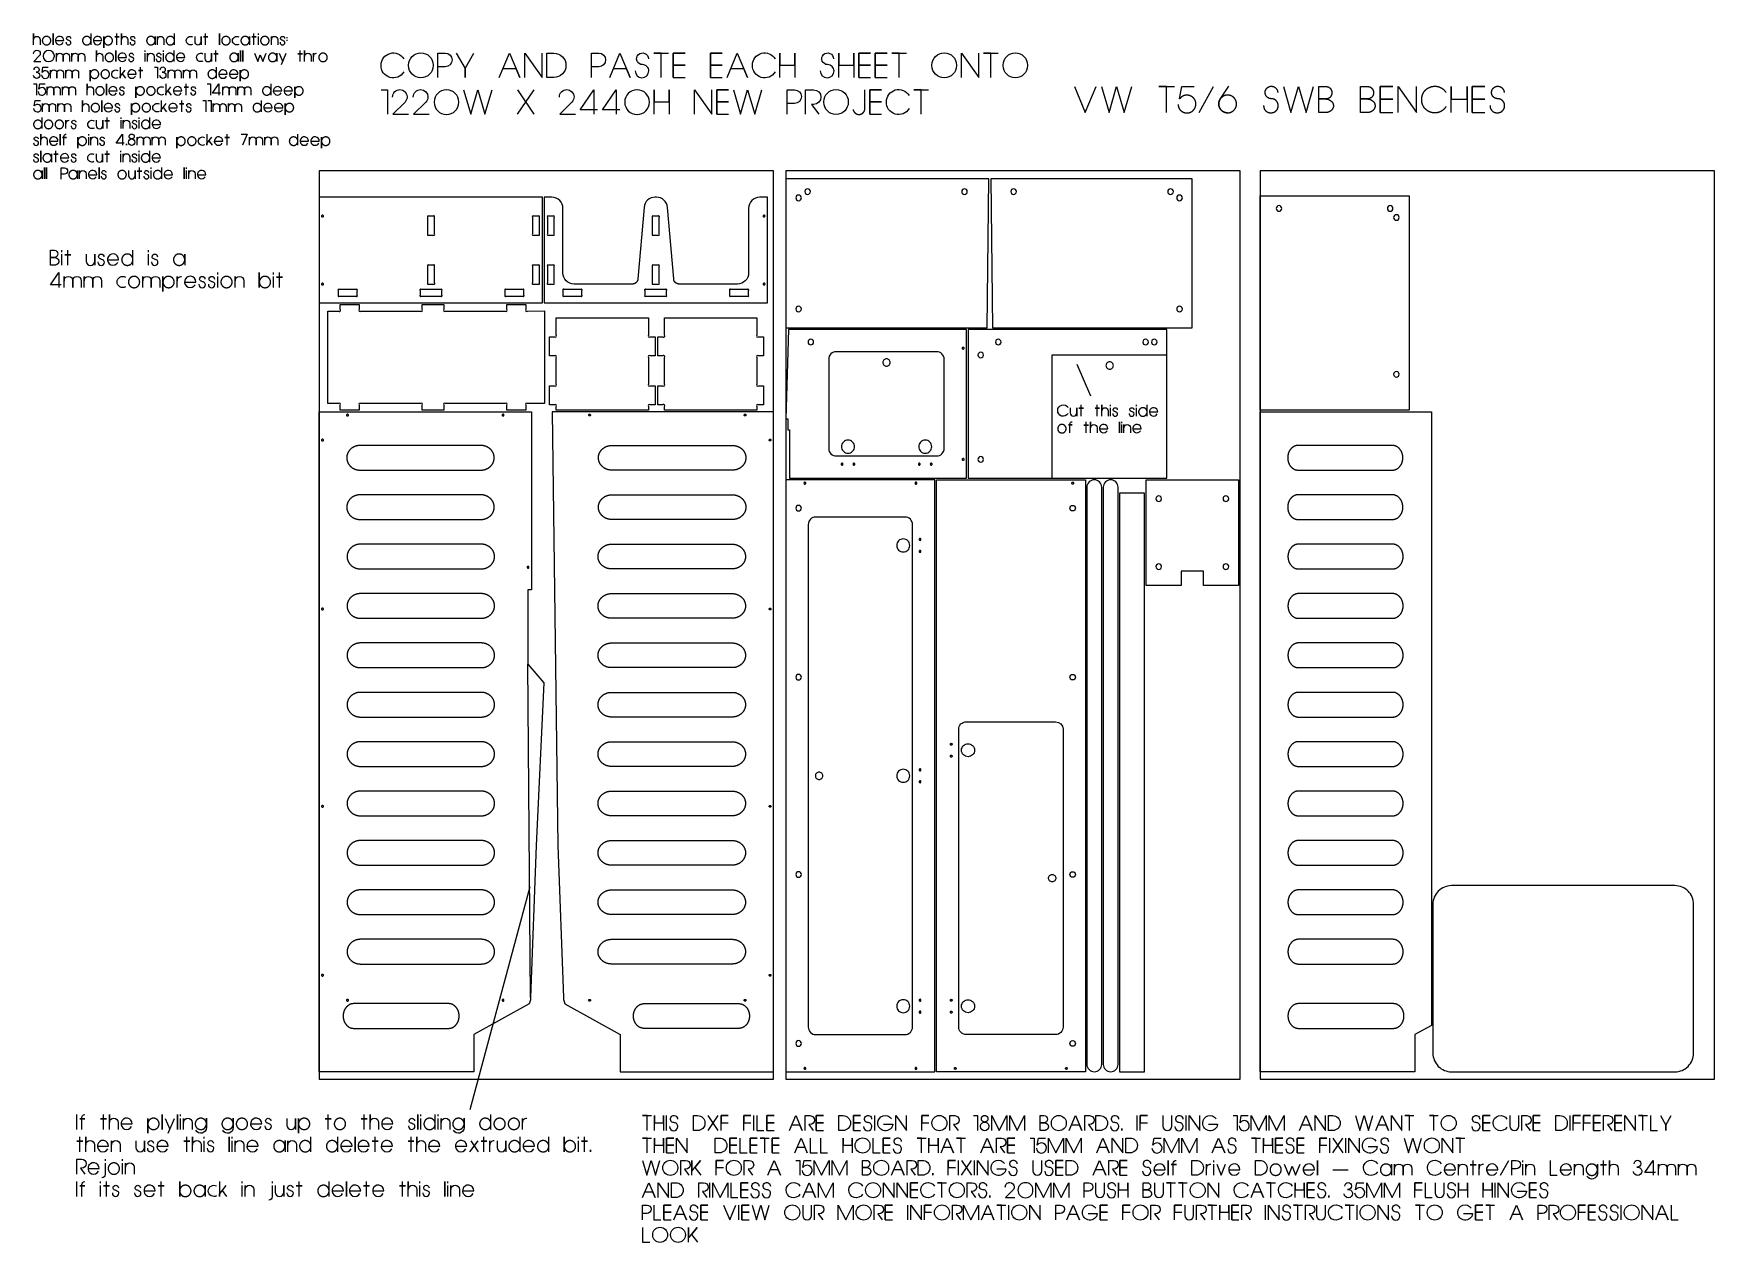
# Model space of a CAD drawing. Extents: x -767 to 3747, y -438 to 2808.
import ezdxf

# ---------------------------------------------------------------- set-up
doc = ezdxf.new("R2010")
doc.units = 0
for name, color, linetype in [('DEFAULT_LAYER', 1, 'CONTINUOUS'), ('LAYER_1', 18, 'CONTINUOUS'), ('T5_LOGOLAYER_2', 18, 'CONTINUOUS'), ('T5_LOGOLAYER_20', 18, 'CONTINUOUS'), ('T5_LOGOLAYER_21', 18, 'CONTINUOUS')]:
    doc.layers.add(name, color=color, linetype=linetype)

msp = doc.modelspace()

# ---------------------------------------------------------------- linework, layer by layer
at = {"layer": 'DEFAULT_LAYER'}
for points in [[(1320.5, 1987.5, 0.414214), (1313, 1980, 0.414214), (1320.5, 1972.5, 0.414214), (1328, 1980, 0.414214)], [(1816.3, 1980, 0.414214), (1823.8, 1972.5, 0.414214), (1831.3, 1980, 0.414214), (1823.8, 1987.5, 0.414214)], [(2212, 1980, 0.414214), (2219.5, 1972.5, 0.414214), (2227, 1980, 0.414214), (2219.5, 1987.5, 0.414214)], [(2235.2, 1980, 0.414214), (2242.7, 1972.5, 0.414214), (2250.2, 1980, 0.414214), (2242.7, 1987.5, 0.414214)], [(1368.5, 1934), (1368.5, 1694, 0.415066), (1388.6, 1674), (1658.5, 1674, 0.414659), (1678.5, 1694), (1678.5, 1697), (1678.5, 1934, 0.415395), (1658.5, 1954), (1388.5, 1954, 0.414214)], [(1729.5, 1965.7, 0.414214), (1727, 1963.2, 0.414214), (1729.5, 1960.7, 0.414214), (1732, 1963.2, 0.414214)], [(1769.1, 1945.2, 0.414214), (1776.6, 1937.7, 0.414214), (1784.1, 1945.2, 0.414214), (1776.6, 1952.7, 0.414214)], [(1523.6, 1935, 0.414214), (1513.6, 1925, 0.414214), (1523.6, 1915, 0.414214), (1533.6, 1925, 0.414214)], [(2112.9, 1917, 0.414214), (2122.9, 1907, 0.414214), (2132.9, 1917, 0.414214), (2122.9, 1927, 0.414214)], [(1420.2, 1716.5, 0.414214), (1402.7, 1699, 0.414214), (1420.2, 1681.5, 0.414214), (1437.7, 1699, 0.414214)], [(1627.7, 1716.5, 0.414214), (1610.2, 1699, 0.414214), (1627.7, 1681.5, 0.414214), (1645.2, 1699, 0.414214)], [(1769.1, 1664.8, 0.414214), (1776.6, 1657.3, 0.414214), (1784.1, 1664.8, 0.414214), (1776.6, 1672.3, 0.414214)], [(1729.5, 1667.3, 0.414214), (1727, 1664.8, 0.414214), (1729.5, 1662.3, 0.414214), (1732, 1664.8, 0.414214)]]:
    msp.add_lwpolyline(points, format="xyb", close=True, dxfattribs=at)
for points in [[(2276.7, 1614), (2276.7, 2014), (1742.6, 2014), (1742.5, 1614)], [(641, 627.8), (656, 219.4), (656, 218.4), (656.1, 217.4), (656.2, 216.5), (656.3, 215.5), (656.5, 214.5), (656.6, 213.5), (656.8, 212.5), (657.1, 211.5), (657.3, 210.5), (657.6, 209.5), (657.9, 208.5), (658.2, 207.5), (658.6, 206.6), (658.9, 205.6), (659.3, 204.7), (659.7, 203.8), (660.1, 202.9), (808.5, 119.9), (808.3, 20), (1220, 20), (1220, 1792.8), (626, 1792.8)], [(470.1, 1669.1), (470.1, 1670), (470, 1670.9), (470, 1671.7), (469.9, 1672.5), (469.8, 1673.4), (469.7, 1674.2), (469.5, 1675), (469.3, 1675.8), (469.1, 1676.6), (468.9, 1677.4), (468.7, 1678.2), (468.4, 1679), (468.2, 1679.8), (467.9, 1680.6), (467.6, 1681.3), (467.2, 1682.1), (466.9, 1682.8), (466.5, 1683.5), (466.1, 1684.2), (465.7, 1685), (465.3, 1685.7), (464.9, 1686.3), (464.4, 1687), (463.9, 1687.7), (463.4, 1688.3), (462.9, 1689), (462.4, 1689.6), (461.8, 1690.2), (461.3, 1690.8), (460.7, 1691.4), (460.1, 1692), (459.5, 1692.6), (458.9, 1693.2), (458.3, 1693.7), (457.6, 1694.2), (457, 1694.7), (456.3, 1695.2), (455.6, 1695.7), (454.9, 1696.2), (454.2, 1696.6), (453.5, 1697.1), (452.7, 1697.5), (452, 1697.9), (451.2, 1698.3), (450.5, 1698.7), (449.7, 1699), (448.9, 1699.4), (448.1, 1699.7), (447.3, 1700), (446.4, 1700.3), (445.6, 1700.6), (444.8, 1700.8), (443.9, 1701), (443.1, 1701.3), (442.2, 1701.5), (441.3, 1701.6), (440.4, 1701.8), (439.5, 1701.9), (438.7, 1702), (437.7, 1702.1), (436.8, 1702.2), (435.9, 1702.3), (435, 1702.3), (434.1, 1702.3), (110.1, 1702.3), (109.1, 1702.3), (108.2, 1702.3), (107.3, 1702.2), (106.4, 1702.1), (105.5, 1702), (104.6, 1701.9), (103.7, 1701.8), (102.8, 1701.6), (101.9, 1701.5), (101.1, 1701.3), (100.2, 1701), (99.4, 1700.8), (98.5, 1700.6), (97.7, 1700.3), (96.9, 1700), (96.1, 1699.7), (95.3, 1699.4), (94.5, 1699), (93.7, 1698.7), (92.9, 1698.3), (92.1, 1697.9), (91.4, 1697.5), (90.7, 1697.1), (89.9, 1696.6), (89.2, 1696.2), (88.5, 1695.7), (87.8, 1695.2), (87.2, 1694.7), (86.5, 1694.2), (85.9, 1693.7), (85.2, 1693.2), (84.6, 1692.6), (84, 1692), (83.4, 1691.4), (82.8, 1690.8), (82.3, 1690.2), (81.7, 1689.6), (81.2, 1689), (80.7, 1688.3), (80.2, 1687.7), (79.7, 1687), (79.3, 1686.3), (78.8, 1685.7), (78.4, 1685), (78, 1684.2), (77.6, 1683.5), (77.2, 1682.8), (76.9, 1682.1), (76.6, 1681.3), (76.3, 1680.6), (76, 1679.8), (75.7, 1679), (75.4, 1678.2), (75.2, 1677.4), (75, 1676.6), (74.8, 1675.8), (74.6, 1675), (74.5, 1674.2), (74.4, 1673.4), (74.3, 1672.5), (74.2, 1671.7), (74.1, 1670.9), (74.1, 1670), (74.1, 1669.1), (74.1, 1668.3), (74.1, 1667.4), (74.2, 1666.6), (74.3, 1665.8), (74.4, 1664.9), (74.5, 1664.1), (74.6, 1663.3), (74.8, 1662.5), (75, 1661.7), (75.2, 1660.9), (75.4, 1660.1), (75.7, 1659.3), (76, 1658.5), (76.3, 1657.7), (76.6, 1657), (76.9, 1656.2), (77.2, 1655.5), (77.6, 1654.8), (78, 1654.1), (78.4, 1653.3), (78.8, 1652.6), (79.3, 1652), (79.7, 1651.3), (80.2, 1650.6), (80.7, 1650), (81.2, 1649.3), (81.7, 1648.7), (82.3, 1648.1), (82.8, 1647.4), (83.4, 1646.9), (84, 1646.3), (84.6, 1645.7), (85.2, 1645.1), (85.9, 1644.6), (86.5, 1644.1), (87.2, 1643.6), (87.8, 1643.1), (88.5, 1642.6), (89.2, 1642.1), (89.9, 1641.7), (90.7, 1641.2), (91.4, 1640.8), (92.1, 1640.4), (92.9, 1640), (93.7, 1639.6), (94.5, 1639.3), (95.3, 1638.9), (96.1, 1638.6), (96.9, 1638.3), (97.7, 1638), (98.5, 1637.7), (99.4, 1637.5), (100.2, 1637.2), (101.1, 1637), (101.9, 1636.8), (102.8, 1636.7), (103.7, 1636.5), (104.6, 1636.4), (105.5, 1636.3), (106.4, 1636.2), (107.3, 1636.1), (108.2, 1636), (109.1, 1636), (110.1, 1636), (434.1, 1636), (435, 1636), (435.9, 1636), (436.8, 1636.1), (437.7, 1636.2), (438.7, 1636.3), (439.5, 1636.4), (440.4, 1636.5), (441.3, 1636.7), (442.2, 1636.8), (443.1, 1637), (443.9, 1637.2), (444.8, 1637.5), (445.6, 1637.7), (446.4, 1638), (447.3, 1638.3), (448.1, 1638.6), (448.9, 1638.9), (449.7, 1639.3), (450.5, 1639.6), (451.2, 1640), (452, 1640.4), (452.7, 1640.8), (453.5, 1641.2), (454.2, 1641.7), (454.9, 1642.1), (455.6, 1642.6), (456.3, 1643.1), (457, 1643.6), (457.6, 1644.1), (458.3, 1644.6), (458.9, 1645.1), (459.5, 1645.7), (460.1, 1646.3), (460.7, 1646.9), (461.3, 1647.4), (461.8, 1648.1), (462.4, 1648.7), (462.9, 1649.3), (463.4, 1650), (463.9, 1650.6), (464.4, 1651.3), (464.9, 1652), (465.3, 1652.6), (465.7, 1653.3), (466.1, 1654.1), (466.5, 1654.8), (466.9, 1655.5), (467.2, 1656.2), (467.6, 1657), (467.9, 1657.7), (468.2, 1658.5), (468.4, 1659.3), (468.7, 1660.1), (468.9, 1660.9), (469.1, 1661.7), (469.3, 1662.5), (469.5, 1663.3), (469.7, 1664.1), (469.8, 1664.9), (469.9, 1665.8), (470, 1666.6), (470, 1667.4), (470.1, 1668.3)], [(749.9, 1669.1), (749.9, 1670), (750, 1670.9), (750, 1671.7), (750.1, 1672.5), (750.2, 1673.4), (750.3, 1674.2), (750.5, 1675), (750.7, 1675.8), (750.9, 1676.6), (751.1, 1677.4), (751.3, 1678.2), (751.6, 1679), (751.8, 1679.8), (752.1, 1680.6), (752.4, 1681.3), (752.8, 1682.1), (753.1, 1682.8), (753.5, 1683.5), (753.9, 1684.2), (754.3, 1685), (754.7, 1685.7), (755.1, 1686.3), (755.6, 1687), (756.1, 1687.7), (756.6, 1688.3), (757.1, 1689), (757.6, 1689.6), (758.2, 1690.2), (758.7, 1690.8), (759.3, 1691.4), (759.9, 1692), (760.5, 1692.6), (761.1, 1693.2), (761.7, 1693.7), (762.4, 1694.2), (763, 1694.7), (763.7, 1695.2), (764.4, 1695.7), (765.1, 1696.2), (765.8, 1696.6), (766.5, 1697.1), (767.3, 1697.5), (768, 1697.9), (768.8, 1698.3), (769.5, 1698.7), (770.3, 1699), (771.1, 1699.4), (771.9, 1699.7), (772.7, 1700), (773.6, 1700.3), (774.4, 1700.6), (775.2, 1700.8), (776.1, 1701), (776.9, 1701.3), (777.8, 1701.5), (778.7, 1701.6), (779.6, 1701.8), (780.5, 1701.9), (781.3, 1702), (782.3, 1702.1), (783.2, 1702.2), (784.1, 1702.3), (785, 1702.3), (785.9, 1702.3), (1109.9, 1702.3), (1110.9, 1702.3), (1111.8, 1702.3), (1112.7, 1702.2), (1113.6, 1702.1), (1114.5, 1702), (1115.4, 1701.9), (1116.3, 1701.8), (1117.2, 1701.6), (1118.1, 1701.5), (1118.9, 1701.3), (1119.8, 1701), (1120.6, 1700.8), (1121.5, 1700.6), (1122.3, 1700.3), (1123.1, 1700), (1123.9, 1699.7), (1124.7, 1699.4), (1125.5, 1699), (1126.3, 1698.7), (1127.1, 1698.3), (1127.9, 1697.9), (1128.6, 1697.5), (1129.3, 1697.1), (1130.1, 1696.6), (1130.8, 1696.2), (1131.5, 1695.7), (1132.2, 1695.2), (1132.8, 1694.7), (1133.5, 1694.2), (1134.1, 1693.7), (1134.8, 1693.2), (1135.4, 1692.6), (1136, 1692), (1136.6, 1691.4), (1137.2, 1690.8), (1137.7, 1690.2), (1138.3, 1689.6), (1138.8, 1689), (1139.3, 1688.3), (1139.8, 1687.7), (1140.3, 1687), (1140.7, 1686.3), (1141.2, 1685.7), (1141.6, 1685), (1142, 1684.2), (1142.4, 1683.5), (1142.8, 1682.8), (1143.1, 1682.1), (1143.4, 1681.3), (1143.7, 1680.6), (1144, 1679.8), (1144.3, 1679), (1144.6, 1678.2), (1144.8, 1677.4), (1145, 1676.6), (1145.2, 1675.8), (1145.4, 1675), (1145.5, 1674.2), (1145.6, 1673.4), (1145.7, 1672.5), (1145.8, 1671.7), (1145.9, 1670.9), (1145.9, 1670), (1145.9, 1669.1), (1145.9, 1668.3), (1145.9, 1667.4), (1145.8, 1666.6), (1145.7, 1665.8), (1145.6, 1664.9), (1145.5, 1664.1), (1145.4, 1663.3), (1145.2, 1662.5), (1145, 1661.7), (1144.8, 1660.9), (1144.6, 1660.1), (1144.3, 1659.3), (1144, 1658.5), (1143.7, 1657.7), (1143.4, 1657), (1143.1, 1656.2), (1142.8, 1655.5), (1142.4, 1654.8), (1142, 1654.1), (1141.6, 1653.3), (1141.2, 1652.6), (1140.7, 1652), (1140.3, 1651.3), (1139.8, 1650.6), (1139.3, 1650), (1138.8, 1649.3), (1138.3, 1648.7), (1137.7, 1648.1), (1137.2, 1647.4), (1136.6, 1646.9), (1136, 1646.3), (1135.4, 1645.7), (1134.8, 1645.1), (1134.1, 1644.6), (1133.5, 1644.1), (1132.8, 1643.6), (1132.2, 1643.1), (1131.5, 1642.6), (1130.8, 1642.1), (1130.1, 1641.7), (1129.3, 1641.2), (1128.6, 1640.8), (1127.9, 1640.4), (1127.1, 1640), (1126.3, 1639.6), (1125.5, 1639.3), (1124.7, 1638.9), (1123.9, 1638.6), (1123.1, 1638.3), (1122.3, 1638), (1121.5, 1637.7), (1120.6, 1637.5), (1119.8, 1637.2), (1118.9, 1637), (1118.1, 1636.8), (1117.2, 1636.7), (1116.3, 1636.5), (1115.4, 1636.4), (1114.5, 1636.3), (1113.6, 1636.2), (1112.7, 1636.1), (1111.8, 1636), (1110.9, 1636), (1109.9, 1636), (785.9, 1636), (785, 1636), (784.1, 1636), (783.2, 1636.1), (782.3, 1636.2), (781.3, 1636.3), (780.5, 1636.4), (779.6, 1636.5), (778.7, 1636.7), (777.8, 1636.8), (776.9, 1637), (776.1, 1637.2), (775.2, 1637.5), (774.4, 1637.7), (773.6, 1638), (772.7, 1638.3), (771.9, 1638.6), (771.1, 1638.9), (770.3, 1639.3), (769.5, 1639.6), (768.8, 1640), (768, 1640.4), (767.3, 1640.8), (766.5, 1641.2), (765.8, 1641.7), (765.1, 1642.1), (764.4, 1642.6), (763.7, 1643.1), (763, 1643.6), (762.4, 1644.1), (761.7, 1644.6), (761.1, 1645.1), (760.5, 1645.7), (759.9, 1646.3), (759.3, 1646.9), (758.7, 1647.4), (758.2, 1648.1), (757.6, 1648.7), (757.1, 1649.3), (756.6, 1650), (756.1, 1650.6), (755.6, 1651.3), (755.1, 1652), (754.7, 1652.6), (754.3, 1653.3), (753.9, 1654.1), (753.5, 1654.8), (753.1, 1655.5), (752.8, 1656.2), (752.4, 1657), (752.1, 1657.7), (751.8, 1658.5), (751.6, 1659.3), (751.3, 1660.1), (751.1, 1660.9), (750.9, 1661.7), (750.7, 1662.5), (750.5, 1663.3), (750.3, 1664.1), (750.2, 1664.9), (750.1, 1665.8), (750, 1666.6), (750, 1667.4), (749.9, 1668.3)], [(2910.3, 1669.1), (2910.2, 1670), (2910.2, 1670.9), (2910.2, 1671.7), (2910.1, 1672.5), (2910, 1673.4), (2909.9, 1674.2), (2909.8, 1675), (2909.7, 1675.8), (2909.5, 1676.6), (2909.4, 1677.4), (2909.2, 1678.2), (2909, 1679), (2908.8, 1679.8), (2908.6, 1680.6), (2908.3, 1681.3), (2908, 1682.1), (2907.8, 1682.8), (2907.5, 1683.5), (2907.2, 1684.2), (2906.9, 1685), (2906.5, 1685.7), (2906.2, 1686.3), (2905.8, 1687), (2905.5, 1687.7), (2905.1, 1688.3), (2904.7, 1689), (2904.3, 1689.6), (2903.8, 1690.2), (2903.4, 1690.8), (2903, 1691.4), (2902.5, 1692), (2902, 1692.6), (2901.5, 1693.2), (2901, 1693.7), (2900.5, 1694.2), (2900, 1694.7), (2899.5, 1695.2), (2899, 1695.7), (2898.4, 1696.2), (2897.9, 1696.6), (2897.3, 1697.1), (2896.7, 1697.5), (2896.1, 1697.9), (2895.5, 1698.3), (2894.9, 1698.7), (2894.3, 1699), (2893.7, 1699.4), (2893.1, 1699.7), (2892.5, 1700), (2891.8, 1700.3), (2891.2, 1700.6), (2890.5, 1700.8), (2889.8, 1701), (2889.2, 1701.3), (2888.5, 1701.5), (2887.8, 1701.6), (2887.1, 1701.8), (2886.4, 1701.9), (2885.7, 1702), (2885, 1702.1), (2884.3, 1702.2), (2883.6, 1702.3), (2882.9, 1702.3), (2882.1, 1702.3), (2629.1, 1702.3), (2628.4, 1702.3), (2627.7, 1702.3), (2626.9, 1702.2), (2626.2, 1702.1), (2625.5, 1702), (2624.8, 1701.9), (2624.1, 1701.8), (2623.4, 1701.6), (2622.8, 1701.5), (2622.1, 1701.3), (2621.4, 1701), (2620.7, 1700.8), (2620.1, 1700.6), (2619.4, 1700.3), (2618.8, 1700), (2618.2, 1699.7), (2617.5, 1699.4), (2616.9, 1699), (2616.3, 1698.7), (2615.7, 1698.3), (2615.1, 1697.9), (2614.5, 1697.5), (2613.9, 1697.1), (2613.4, 1696.6), (2612.8, 1696.2), (2612.3, 1695.7), (2611.7, 1695.2), (2611.2, 1694.7), (2610.7, 1694.2), (2610.2, 1693.7), (2609.7, 1693.2), (2609.2, 1692.6), (2608.8, 1692), (2608.3, 1691.4), (2607.8, 1690.8), (2607.4, 1690.2), (2607, 1689.6), (2606.6, 1689), (2606.2, 1688.3), (2605.8, 1687.7), (2605.4, 1687), (2605.1, 1686.3), (2604.7, 1685.7), (2604.4, 1685), (2604.1, 1684.2), (2603.8, 1683.5), (2603.5, 1682.8), (2603.2, 1682.1), (2602.9, 1681.3), (2602.7, 1680.6), (2602.5, 1679.8), (2602.3, 1679), (2602.1, 1678.2), (2601.9, 1677.4), (2601.7, 1676.6), (2601.6, 1675.8), (2601.4, 1675), (2601.3, 1674.2), (2601.2, 1673.4), (2601.1, 1672.5), (2601.1, 1671.7), (2601, 1670.9), (2601, 1670), (2601, 1669.1), (2601, 1668.3), (2601, 1667.4), (2601.1, 1666.6), (2601.1, 1665.8), (2601.2, 1664.9), (2601.3, 1664.1), (2601.4, 1663.3), (2601.6, 1662.5), (2601.7, 1661.7), (2601.9, 1660.9), (2602.1, 1660.1), (2602.3, 1659.3), (2602.5, 1658.5), (2602.7, 1657.7), (2602.9, 1657), (2603.2, 1656.2), (2603.5, 1655.5), (2603.8, 1654.8), (2604.1, 1654.1), (2604.4, 1653.3), (2604.7, 1652.6), (2605.1, 1652), (2605.4, 1651.3), (2605.8, 1650.6), (2606.2, 1650), (2606.6, 1649.3), (2607, 1648.7), (2607.4, 1648.1), (2607.8, 1647.4), (2608.3, 1646.9), (2608.8, 1646.3), (2609.2, 1645.7), (2609.7, 1645.1), (2610.2, 1644.6), (2610.7, 1644.1), (2611.2, 1643.6), (2611.7, 1643.1), (2612.3, 1642.6), (2612.8, 1642.1), (2613.4, 1641.7), (2613.9, 1641.2), (2614.5, 1640.8), (2615.1, 1640.4), (2615.7, 1640), (2616.3, 1639.6), (2616.9, 1639.3), (2617.5, 1638.9), (2618.2, 1638.6), (2618.8, 1638.3), (2619.4, 1638), (2620.1, 1637.7), (2620.7, 1637.5), (2621.4, 1637.2), (2622.1, 1637), (2622.8, 1636.8), (2623.4, 1636.7), (2624.1, 1636.5), (2624.8, 1636.4), (2625.5, 1636.3), (2626.2, 1636.2), (2626.9, 1636.1), (2627.7, 1636), (2628.4, 1636), (2629.1, 1636), (2882.1, 1636), (2882.9, 1636), (2883.6, 1636), (2884.3, 1636.1), (2885, 1636.2), (2885.7, 1636.3), (2886.4, 1636.4), (2887.1, 1636.5), (2887.8, 1636.7), (2888.5, 1636.8), (2889.2, 1637), (2889.8, 1637.2), (2890.5, 1637.5), (2891.2, 1637.7), (2891.8, 1638), (2892.5, 1638.3), (2893.1, 1638.6), (2893.7, 1638.9), (2894.3, 1639.3), (2894.9, 1639.6), (2895.5, 1640), (2896.1, 1640.4), (2896.7, 1640.8), (2897.3, 1641.2), (2897.9, 1641.7), (2898.4, 1642.1), (2899, 1642.6), (2899.5, 1643.1), (2900, 1643.6), (2900.5, 1644.1), (2901, 1644.6), (2901.5, 1645.1), (2902, 1645.7), (2902.5, 1646.3), (2903, 1646.9), (2903.4, 1647.4), (2903.8, 1648.1), (2904.3, 1648.7), (2904.7, 1649.3), (2905.1, 1650), (2905.5, 1650.6), (2905.8, 1651.3), (2906.2, 1652), (2906.5, 1652.6), (2906.9, 1653.3), (2907.2, 1654.1), (2907.5, 1654.8), (2907.8, 1655.5), (2908, 1656.2), (2908.3, 1657), (2908.6, 1657.7), (2908.8, 1658.5), (2909, 1659.3), (2909.2, 1660.1), (2909.4, 1660.9), (2909.5, 1661.7), (2909.7, 1662.5), (2909.8, 1663.3), (2909.9, 1664.1), (2910, 1664.9), (2910.1, 1665.8), (2910.2, 1666.6), (2910.2, 1667.4), (2910.2, 1668.3)], [(470.1, 1536.5), (470.1, 1537.4), (470, 1538.2), (470, 1539.1), (469.9, 1539.9), (469.8, 1540.7), (469.7, 1541.6), (469.5, 1542.4), (469.3, 1543.2), (469.1, 1544), (468.9, 1544.8), (468.7, 1545.6), (468.4, 1546.4), (468.2, 1547.1), (467.9, 1547.9), (467.6, 1548.7), (467.2, 1549.4), (466.9, 1550.2), (466.5, 1550.9), (466.1, 1551.6), (465.7, 1552.3), (465.3, 1553), (464.9, 1553.7), (464.4, 1554.4), (463.9, 1555.1), (463.4, 1555.7), (462.9, 1556.4), (462.4, 1557), (461.8, 1557.6), (461.3, 1558.2), (460.7, 1558.8), (460.1, 1559.4), (459.5, 1560), (458.9, 1560.5), (458.3, 1561.1), (457.6, 1561.6), (457, 1562.1), (456.3, 1562.6), (455.6, 1563.1), (454.9, 1563.6), (454.2, 1564), (453.5, 1564.4), (452.7, 1564.9), (452, 1565.3), (451.2, 1565.7), (450.5, 1566), (449.7, 1566.4), (448.9, 1566.7), (448.1, 1567.1), (447.3, 1567.4), (446.4, 1567.7), (445.6, 1567.9), (444.8, 1568.2), (443.9, 1568.4), (443.1, 1568.6), (442.2, 1568.8), (441.3, 1569), (440.4, 1569.2), (439.5, 1569.3), (438.7, 1569.4), (437.7, 1569.5), (436.8, 1569.6), (435.9, 1569.6), (435, 1569.7), (434.1, 1569.7), (110.1, 1569.7), (109.1, 1569.7), (108.2, 1569.6), (107.3, 1569.6), (106.4, 1569.5), (105.5, 1569.4), (104.6, 1569.3), (103.7, 1569.2), (102.8, 1569), (101.9, 1568.8), (101.1, 1568.6), (100.2, 1568.4), (99.4, 1568.2), (98.5, 1567.9), (97.7, 1567.7), (96.9, 1567.4), (96.1, 1567.1), (95.3, 1566.7), (94.5, 1566.4), (93.7, 1566), (92.9, 1565.7), (92.1, 1565.3), (91.4, 1564.9), (90.7, 1564.4), (89.9, 1564), (89.2, 1563.6), (88.5, 1563.1), (87.8, 1562.6), (87.2, 1562.1), (86.5, 1561.6), (85.9, 1561.1), (85.2, 1560.5), (84.6, 1560), (84, 1559.4), (83.4, 1558.8), (82.8, 1558.2), (82.3, 1557.6), (81.7, 1557), (81.2, 1556.4), (80.7, 1555.7), (80.2, 1555.1), (79.7, 1554.4), (79.3, 1553.7), (78.8, 1553), (78.4, 1552.3), (78, 1551.6), (77.6, 1550.9), (77.2, 1550.2), (76.9, 1549.4), (76.6, 1548.7), (76.3, 1547.9), (76, 1547.1), (75.7, 1546.4), (75.4, 1545.6), (75.2, 1544.8), (75, 1544), (74.8, 1543.2), (74.6, 1542.4), (74.5, 1541.6), (74.4, 1540.7), (74.3, 1539.9), (74.2, 1539.1), (74.1, 1538.2), (74.1, 1537.4), (74.1, 1536.5), (74.1, 1535.7), (74.1, 1534.8), (74.2, 1534), (74.3, 1533.1), (74.4, 1532.3), (74.5, 1531.5), (74.6, 1530.6), (74.8, 1529.8), (75, 1529), (75.2, 1528.2), (75.4, 1527.4), (75.7, 1526.7), (76, 1525.9), (76.3, 1525.1), (76.6, 1524.4), (76.9, 1523.6), (77.2, 1522.9), (77.6, 1522.1), (78, 1521.4), (78.4, 1520.7), (78.8, 1520), (79.3, 1519.3), (79.7, 1518.6), (80.2, 1518), (80.7, 1517.3), (81.2, 1516.7), (81.7, 1516), (82.3, 1515.4), (82.8, 1514.8), (83.4, 1514.2), (84, 1513.6), (84.6, 1513.1), (85.2, 1512.5), (85.9, 1512), (86.5, 1511.4), (87.2, 1510.9), (87.8, 1510.4), (88.5, 1509.9), (89.2, 1509.5), (89.9, 1509), (90.7, 1508.6), (91.4, 1508.2), (92.1, 1507.7), (92.9, 1507.4), (93.7, 1507), (94.5, 1506.6), (95.3, 1506.3), (96.1, 1506), (96.9, 1505.7), (97.7, 1505.4), (98.5, 1505.1), (99.4, 1504.8), (100.2, 1504.6), (101.1, 1504.4), (101.9, 1504.2), (102.8, 1504), (103.7, 1503.9), (104.6, 1503.7), (105.5, 1503.6), (106.4, 1503.5), (107.3, 1503.5), (108.2, 1503.4), (109.1, 1503.4), (110.1, 1503.4), (434.1, 1503.4), (435, 1503.4), (435.9, 1503.4), (436.8, 1503.5), (437.7, 1503.5), (438.7, 1503.6), (439.5, 1503.7), (440.4, 1503.9), (441.3, 1504), (442.2, 1504.2), (443.1, 1504.4), (443.9, 1504.6), (444.8, 1504.8), (445.6, 1505.1), (446.4, 1505.4), (447.3, 1505.7), (448.1, 1506), (448.9, 1506.3), (449.7, 1506.6), (450.5, 1507), (451.2, 1507.4), (452, 1507.7), (452.7, 1508.2), (453.5, 1508.6), (454.2, 1509), (454.9, 1509.5), (455.6, 1509.9), (456.3, 1510.4), (457, 1510.9), (457.6, 1511.4), (458.3, 1512), (458.9, 1512.5), (459.5, 1513.1), (460.1, 1513.6), (460.7, 1514.2), (461.3, 1514.8), (461.8, 1515.4), (462.4, 1516), (462.9, 1516.7), (463.4, 1517.3), (463.9, 1518), (464.4, 1518.6), (464.9, 1519.3), (465.3, 1520), (465.7, 1520.7), (466.1, 1521.4), (466.5, 1522.1), (466.9, 1522.9), (467.2, 1523.6), (467.6, 1524.4), (467.9, 1525.1), (468.2, 1525.9), (468.4, 1526.7), (468.7, 1527.4), (468.9, 1528.2), (469.1, 1529), (469.3, 1529.8), (469.5, 1530.6), (469.7, 1531.5), (469.8, 1532.3), (469.9, 1533.1), (470, 1534), (470, 1534.8), (470.1, 1535.7)], [(749.9, 1536.5), (749.9, 1537.4), (750, 1538.2), (750, 1539.1), (750.1, 1539.9), (750.2, 1540.7), (750.3, 1541.6), (750.5, 1542.4), (750.7, 1543.2), (750.9, 1544), (751.1, 1544.8), (751.3, 1545.6), (751.6, 1546.4), (751.8, 1547.1), (752.1, 1547.9), (752.4, 1548.7), (752.8, 1549.4), (753.1, 1550.2), (753.5, 1550.9), (753.9, 1551.6), (754.3, 1552.3), (754.7, 1553), (755.1, 1553.7), (755.6, 1554.4), (756.1, 1555.1), (756.6, 1555.7), (757.1, 1556.4), (757.6, 1557), (758.2, 1557.6), (758.7, 1558.2), (759.3, 1558.8), (759.9, 1559.4), (760.5, 1560), (761.1, 1560.5), (761.7, 1561.1), (762.4, 1561.6), (763, 1562.1), (763.7, 1562.6), (764.4, 1563.1), (765.1, 1563.6), (765.8, 1564), (766.5, 1564.4), (767.3, 1564.9), (768, 1565.3), (768.8, 1565.7), (769.5, 1566), (770.3, 1566.4), (771.1, 1566.7), (771.9, 1567.1), (772.7, 1567.4), (773.6, 1567.7), (774.4, 1567.9), (775.2, 1568.2), (776.1, 1568.4), (776.9, 1568.6), (777.8, 1568.8), (778.7, 1569), (779.6, 1569.2), (780.5, 1569.3), (781.3, 1569.4), (782.3, 1569.5), (783.2, 1569.6), (784.1, 1569.6), (785, 1569.7), (785.9, 1569.7), (1109.9, 1569.7), (1110.9, 1569.7), (1111.8, 1569.6), (1112.7, 1569.6), (1113.6, 1569.5), (1114.5, 1569.4), (1115.4, 1569.3), (1116.3, 1569.2), (1117.2, 1569), (1118.1, 1568.8), (1118.9, 1568.6), (1119.8, 1568.4), (1120.6, 1568.2), (1121.5, 1567.9), (1122.3, 1567.7), (1123.1, 1567.4), (1123.9, 1567.1), (1124.7, 1566.7), (1125.5, 1566.4), (1126.3, 1566), (1127.1, 1565.7), (1127.9, 1565.3), (1128.6, 1564.9), (1129.3, 1564.4), (1130.1, 1564), (1130.8, 1563.6), (1131.5, 1563.1), (1132.2, 1562.6), (1132.8, 1562.1), (1133.5, 1561.6), (1134.1, 1561.1), (1134.8, 1560.5), (1135.4, 1560), (1136, 1559.4), (1136.6, 1558.8), (1137.2, 1558.2), (1137.7, 1557.6), (1138.3, 1557), (1138.8, 1556.4), (1139.3, 1555.7), (1139.8, 1555.1), (1140.3, 1554.4), (1140.7, 1553.7), (1141.2, 1553), (1141.6, 1552.3), (1142, 1551.6), (1142.4, 1550.9), (1142.8, 1550.2), (1143.1, 1549.4), (1143.4, 1548.7), (1143.7, 1547.9), (1144, 1547.1), (1144.3, 1546.4), (1144.6, 1545.6), (1144.8, 1544.8), (1145, 1544), (1145.2, 1543.2), (1145.4, 1542.4), (1145.5, 1541.6), (1145.6, 1540.7), (1145.7, 1539.9), (1145.8, 1539.1), (1145.9, 1538.2), (1145.9, 1537.4), (1145.9, 1536.5), (1145.9, 1535.7), (1145.9, 1534.8), (1145.8, 1534), (1145.7, 1533.1), (1145.6, 1532.3), (1145.5, 1531.5), (1145.4, 1530.6), (1145.2, 1529.8), (1145, 1529), (1144.8, 1528.2), (1144.6, 1527.4), (1144.3, 1526.7), (1144, 1525.9), (1143.7, 1525.1), (1143.4, 1524.4), (1143.1, 1523.6), (1142.8, 1522.9), (1142.4, 1522.1), (1142, 1521.4), (1141.6, 1520.7), (1141.2, 1520), (1140.7, 1519.3), (1140.3, 1518.6), (1139.8, 1518), (1139.3, 1517.3), (1138.8, 1516.7), (1138.3, 1516), (1137.7, 1515.4), (1137.2, 1514.8), (1136.6, 1514.2), (1136, 1513.6), (1135.4, 1513.1), (1134.8, 1512.5), (1134.1, 1512), (1133.5, 1511.4), (1132.8, 1510.9), (1132.2, 1510.4), (1131.5, 1509.9), (1130.8, 1509.5), (1130.1, 1509), (1129.3, 1508.6), (1128.6, 1508.2), (1127.9, 1507.7), (1127.1, 1507.4), (1126.3, 1507), (1125.5, 1506.6), (1124.7, 1506.3), (1123.9, 1506), (1123.1, 1505.7), (1122.3, 1505.4), (1121.5, 1505.1), (1120.6, 1504.8), (1119.8, 1504.6), (1118.9, 1504.4), (1118.1, 1504.2), (1117.2, 1504), (1116.3, 1503.9), (1115.4, 1503.7), (1114.5, 1503.6), (1113.6, 1503.5), (1112.7, 1503.5), (1111.8, 1503.4), (1110.9, 1503.4), (1109.9, 1503.4), (785.9, 1503.4), (785, 1503.4), (784.1, 1503.4), (783.2, 1503.5), (782.3, 1503.5), (781.3, 1503.6), (780.5, 1503.7), (779.6, 1503.9), (778.7, 1504), (777.8, 1504.2), (776.9, 1504.4), (776.1, 1504.6), (775.2, 1504.8), (774.4, 1505.1), (773.6, 1505.4), (772.7, 1505.7), (771.9, 1506), (771.1, 1506.3), (770.3, 1506.6), (769.5, 1507), (768.8, 1507.4), (768, 1507.7), (767.3, 1508.2), (766.5, 1508.6), (765.8, 1509), (765.1, 1509.5), (764.4, 1509.9), (763.7, 1510.4), (763, 1510.9), (762.4, 1511.4), (761.7, 1512), (761.1, 1512.5), (760.5, 1513.1), (759.9, 1513.6), (759.3, 1514.2), (758.7, 1514.8), (758.2, 1515.4), (757.6, 1516), (757.1, 1516.7), (756.6, 1517.3), (756.1, 1518), (755.6, 1518.6), (755.1, 1519.3), (754.7, 1520), (754.3, 1520.7), (753.9, 1521.4), (753.5, 1522.1), (753.1, 1522.9), (752.8, 1523.6), (752.4, 1524.4), (752.1, 1525.1), (751.8, 1525.9), (751.6, 1526.7), (751.3, 1527.4), (751.1, 1528.2), (750.9, 1529), (750.7, 1529.8), (750.5, 1530.6), (750.3, 1531.5), (750.2, 1532.3), (750.1, 1533.1), (750, 1534), (750, 1534.8), (749.9, 1535.7)], [(2910.3, 1536.5), (2910.2, 1537.4), (2910.2, 1538.2), (2910.2, 1539.1), (2910.1, 1539.9), (2910, 1540.7), (2909.9, 1541.6), (2909.8, 1542.4), (2909.7, 1543.2), (2909.5, 1544), (2909.4, 1544.8), (2909.2, 1545.6), (2909, 1546.4), (2908.8, 1547.1), (2908.6, 1547.9), (2908.3, 1548.7), (2908, 1549.4), (2907.8, 1550.2), (2907.5, 1550.9), (2907.2, 1551.6), (2906.9, 1552.3), (2906.5, 1553), (2906.2, 1553.7), (2905.8, 1554.4), (2905.5, 1555.1), (2905.1, 1555.7), (2904.7, 1556.4), (2904.3, 1557), (2903.8, 1557.6), (2903.4, 1558.2), (2903, 1558.8), (2902.5, 1559.4), (2902, 1560), (2901.5, 1560.5), (2901, 1561.1), (2900.5, 1561.6), (2900, 1562.1), (2899.5, 1562.6), (2899, 1563.1), (2898.4, 1563.6), (2897.9, 1564), (2897.3, 1564.4), (2896.7, 1564.9), (2896.1, 1565.3), (2895.5, 1565.7), (2894.9, 1566), (2894.3, 1566.4), (2893.7, 1566.7), (2893.1, 1567.1), (2892.5, 1567.4), (2891.8, 1567.7), (2891.2, 1567.9), (2890.5, 1568.2), (2889.8, 1568.4), (2889.2, 1568.6), (2888.5, 1568.8), (2887.8, 1569), (2887.1, 1569.2), (2886.4, 1569.3), (2885.7, 1569.4), (2885, 1569.5), (2884.3, 1569.6), (2883.6, 1569.6), (2882.9, 1569.7), (2882.1, 1569.7), (2629.1, 1569.7), (2628.4, 1569.7), (2627.7, 1569.6), (2626.9, 1569.6), (2626.2, 1569.5), (2625.5, 1569.4), (2624.8, 1569.3), (2624.1, 1569.2), (2623.4, 1569), (2622.8, 1568.8), (2622.1, 1568.6), (2621.4, 1568.4), (2620.7, 1568.2), (2620.1, 1567.9), (2619.4, 1567.7), (2618.8, 1567.4), (2618.2, 1567.1), (2617.5, 1566.7), (2616.9, 1566.4), (2616.3, 1566), (2615.7, 1565.7), (2615.1, 1565.3), (2614.5, 1564.9), (2613.9, 1564.4), (2613.4, 1564), (2612.8, 1563.6), (2612.3, 1563.1), (2611.7, 1562.6), (2611.2, 1562.1), (2610.7, 1561.6), (2610.2, 1561.1), (2609.7, 1560.5), (2609.2, 1560), (2608.8, 1559.4), (2608.3, 1558.8), (2607.8, 1558.2), (2607.4, 1557.6), (2607, 1557), (2606.6, 1556.4), (2606.2, 1555.7), (2605.8, 1555.1), (2605.4, 1554.4), (2605.1, 1553.7), (2604.7, 1553), (2604.4, 1552.3), (2604.1, 1551.6), (2603.8, 1550.9), (2603.5, 1550.2), (2603.2, 1549.4), (2602.9, 1548.7), (2602.7, 1547.9), (2602.5, 1547.1), (2602.3, 1546.4), (2602.1, 1545.6), (2601.9, 1544.8), (2601.7, 1544), (2601.6, 1543.2), (2601.4, 1542.4), (2601.3, 1541.6), (2601.2, 1540.7), (2601.1, 1539.9), (2601.1, 1539.1), (2601, 1538.2), (2601, 1537.4), (2601, 1536.5), (2601, 1535.7), (2601, 1534.8), (2601.1, 1534), (2601.1, 1533.1), (2601.2, 1532.3), (2601.3, 1531.5), (2601.4, 1530.6), (2601.6, 1529.8), (2601.7, 1529), (2601.9, 1528.2), (2602.1, 1527.4), (2602.3, 1526.7), (2602.5, 1525.9), (2602.7, 1525.1), (2602.9, 1524.4), (2603.2, 1523.6), (2603.5, 1522.9), (2603.8, 1522.1), (2604.1, 1521.4), (2604.4, 1520.7), (2604.7, 1520), (2605.1, 1519.3), (2605.4, 1518.6), (2605.8, 1518), (2606.2, 1517.3), (2606.6, 1516.7), (2607, 1516), (2607.4, 1515.4), (2607.8, 1514.8), (2608.3, 1514.2), (2608.8, 1513.6), (2609.2, 1513.1), (2609.7, 1512.5), (2610.2, 1512), (2610.7, 1511.4), (2611.2, 1510.9), (2611.7, 1510.4), (2612.3, 1509.9), (2612.8, 1509.5), (2613.4, 1509), (2613.9, 1508.6), (2614.5, 1508.2), (2615.1, 1507.7), (2615.7, 1507.4), (2616.3, 1507), (2616.9, 1506.6), (2617.5, 1506.3), (2618.2, 1506), (2618.8, 1505.7), (2619.4, 1505.4), (2620.1, 1505.1), (2620.7, 1504.8), (2621.4, 1504.6), (2622.1, 1504.4), (2622.8, 1504.2), (2623.4, 1504), (2624.1, 1503.9), (2624.8, 1503.7), (2625.5, 1503.6), (2626.2, 1503.5), (2626.9, 1503.5), (2627.7, 1503.4), (2628.4, 1503.4), (2629.1, 1503.4), (2882.1, 1503.4), (2882.9, 1503.4), (2883.6, 1503.4), (2884.3, 1503.5), (2885, 1503.5), (2885.7, 1503.6), (2886.4, 1503.7), (2887.1, 1503.9), (2887.8, 1504), (2888.5, 1504.2), (2889.2, 1504.4), (2889.8, 1504.6), (2890.5, 1504.8), (2891.2, 1505.1), (2891.8, 1505.4), (2892.5, 1505.7), (2893.1, 1506), (2893.7, 1506.3), (2894.3, 1506.6), (2894.9, 1507), (2895.5, 1507.4), (2896.1, 1507.7), (2896.7, 1508.2), (2897.3, 1508.6), (2897.9, 1509), (2898.4, 1509.5), (2899, 1509.9), (2899.5, 1510.4), (2900, 1510.9), (2900.5, 1511.4), (2901, 1512), (2901.5, 1512.5), (2902, 1513.1), (2902.5, 1513.6), (2903, 1514.2), (2903.4, 1514.8), (2903.8, 1515.4), (2904.3, 1516), (2904.7, 1516.7), (2905.1, 1517.3), (2905.5, 1518), (2905.8, 1518.6), (2906.2, 1519.3), (2906.5, 1520), (2906.9, 1520.7), (2907.2, 1521.4), (2907.5, 1522.1), (2907.8, 1522.9), (2908, 1523.6), (2908.3, 1524.4), (2908.6, 1525.1), (2908.8, 1525.9), (2909, 1526.7), (2909.2, 1527.4), (2909.4, 1528.2), (2909.5, 1529), (2909.7, 1529.8), (2909.8, 1530.6), (2909.9, 1531.5), (2910, 1532.3), (2910.1, 1533.1), (2910.2, 1534), (2910.2, 1534.8), (2910.2, 1535.7)], [(471, 1403.9), (471, 1404.7), (471, 1405.6), (470.9, 1406.4), (470.8, 1407.3), (470.7, 1408.1), (470.6, 1408.9), (470.4, 1409.7), (470.3, 1410.6), (470.1, 1411.4), (469.9, 1412.2), (469.6, 1413), (469.4, 1413.7), (469.1, 1414.5), (468.8, 1415.3), (468.5, 1416), (468.2, 1416.8), (467.8, 1417.5), (467.5, 1418.3), (467.1, 1419), (466.7, 1419.7), (466.2, 1420.4), (465.8, 1421.1), (465.3, 1421.8), (464.9, 1422.4), (464.4, 1423.1), (463.8, 1423.7), (463.3, 1424.4), (462.8, 1425), (462.2, 1425.6), (461.6, 1426.2), (461.1, 1426.8), (460.5, 1427.3), (459.8, 1427.9), (459.2, 1428.4), (458.6, 1429), (457.9, 1429.5), (457.2, 1430), (456.5, 1430.5), (455.8, 1430.9), (455.1, 1431.4), (454.4, 1431.8), (453.7, 1432.2), (452.9, 1432.6), (452.2, 1433), (451.4, 1433.4), (450.6, 1433.8), (449.8, 1434.1), (449, 1434.4), (448.2, 1434.7), (447.4, 1435), (446.5, 1435.3), (445.7, 1435.5), (444.9, 1435.8), (444, 1436), (443.1, 1436.2), (442.3, 1436.4), (441.4, 1436.5), (440.5, 1436.7), (439.6, 1436.8), (438.7, 1436.9), (437.8, 1436.9), (436.9, 1437), (435.9, 1437), (435, 1437), (111, 1437), (110.1, 1437), (109.1, 1437), (108.2, 1436.9), (107.3, 1436.9), (106.4, 1436.8), (105.5, 1436.7), (104.6, 1436.5), (103.7, 1436.4), (102.9, 1436.2), (102, 1436), (101.1, 1435.8), (100.3, 1435.5), (99.5, 1435.3), (98.6, 1435), (97.8, 1434.7), (97, 1434.4), (96.2, 1434.1), (95.4, 1433.8), (94.6, 1433.4), (93.8, 1433), (93.1, 1432.6), (92.3, 1432.2), (91.6, 1431.8), (90.9, 1431.4), (90.2, 1430.9), (89.5, 1430.5), (88.8, 1430), (88.1, 1429.5), (87.4, 1429), (86.8, 1428.4), (86.2, 1427.9), (85.5, 1427.3), (84.9, 1426.8), (84.4, 1426.2), (83.8, 1425.6), (83.2, 1425), (82.7, 1424.4), (82.2, 1423.7), (81.6, 1423.1), (81.1, 1422.4), (80.7, 1421.8), (80.2, 1421.1), (79.8, 1420.4), (79.3, 1419.7), (78.9, 1419), (78.5, 1418.3), (78.2, 1417.5), (77.8, 1416.8), (77.5, 1416), (77.2, 1415.3), (76.9, 1414.5), (76.6, 1413.7), (76.4, 1413), (76.1, 1412.2), (75.9, 1411.4), (75.7, 1410.6), (75.6, 1409.7), (75.4, 1408.9), (75.3, 1408.1), (75.2, 1407.3), (75.1, 1406.4), (75, 1405.6), (75, 1404.7), (75, 1403.9), (75, 1403), (75, 1402.2), (75.1, 1401.3), (75.2, 1400.5), (75.3, 1399.7), (75.4, 1398.8), (75.6, 1398), (75.7, 1397.2), (75.9, 1396.4), (76.1, 1395.6), (76.4, 1394.8), (76.6, 1394), (76.9, 1393.2), (77.2, 1392.5), (77.5, 1391.7), (77.8, 1391), (78.2, 1390.2), (78.5, 1389.5), (78.9, 1388.8), (79.3, 1388.1), (79.8, 1387.4), (80.2, 1386.7), (80.7, 1386), (81.1, 1385.3), (81.6, 1384.7), (82.2, 1384), (82.7, 1383.4), (83.2, 1382.8), (83.8, 1382.2), (84.4, 1381.6), (84.9, 1381), (85.5, 1380.4), (86.2, 1379.9), (86.8, 1379.3), (87.4, 1378.8), (88.1, 1378.3), (88.8, 1377.8), (89.5, 1377.3), (90.2, 1376.8), (90.9, 1376.4), (91.6, 1375.9), (92.3, 1375.5), (93.1, 1375.1), (93.8, 1374.7), (94.6, 1374.3), (95.4, 1374), (96.2, 1373.7), (97, 1373.3), (97.8, 1373), (98.6, 1372.7), (99.5, 1372.5), (100.3, 1372.2), (101.1, 1372), (102, 1371.8), (102.9, 1371.6), (103.7, 1371.4), (104.6, 1371.2), (105.5, 1371.1), (106.4, 1371), (107.3, 1370.9), (108.2, 1370.8), (109.1, 1370.8), (110.1, 1370.7), (111, 1370.7), (435, 1370.7), (435.9, 1370.7), (436.9, 1370.8), (437.8, 1370.8), (438.7, 1370.9), (439.6, 1371), (440.5, 1371.1), (441.4, 1371.2), (442.3, 1371.4), (443.1, 1371.6), (444, 1371.8), (444.9, 1372), (445.7, 1372.2), (446.5, 1372.5), (447.4, 1372.7), (448.2, 1373), (449, 1373.3), (449.8, 1373.7), (450.6, 1374), (451.4, 1374.3), (452.2, 1374.7), (452.9, 1375.1), (453.7, 1375.5), (454.4, 1375.9), (455.1, 1376.4), (455.8, 1376.8), (456.5, 1377.3), (457.2, 1377.8), (457.9, 1378.3), (458.6, 1378.8), (459.2, 1379.3), (459.8, 1379.9), (460.5, 1380.4), (461.1, 1381), (461.6, 1381.6), (462.2, 1382.2), (462.8, 1382.8), (463.3, 1383.4), (463.8, 1384), (464.4, 1384.7), (464.9, 1385.3), (465.3, 1386), (465.8, 1386.7), (466.2, 1387.4), (466.7, 1388.1), (467.1, 1388.8), (467.5, 1389.5), (467.8, 1390.2), (468.2, 1391), (468.5, 1391.7), (468.8, 1392.5), (469.1, 1393.2), (469.4, 1394), (469.6, 1394.8), (469.9, 1395.6), (470.1, 1396.4), (470.3, 1397.2), (470.4, 1398), (470.6, 1398.8), (470.7, 1399.7), (470.8, 1400.5), (470.9, 1401.3), (471, 1402.2), (471, 1403)], [(749, 1403.9), (749, 1404.7), (749, 1405.6), (749.1, 1406.4), (749.2, 1407.3), (749.3, 1408.1), (749.4, 1408.9), (749.6, 1409.7), (749.7, 1410.6), (749.9, 1411.4), (750.1, 1412.2), (750.4, 1413), (750.6, 1413.7), (750.9, 1414.5), (751.2, 1415.3), (751.5, 1416), (751.8, 1416.8), (752.2, 1417.5), (752.6, 1418.3), (752.9, 1419), (753.3, 1419.7), (753.8, 1420.4), (754.2, 1421.1), (754.7, 1421.8), (755.1, 1422.4), (755.6, 1423.1), (756.2, 1423.7), (756.7, 1424.4), (757.2, 1425), (757.8, 1425.6), (758.4, 1426.2), (758.9, 1426.8), (759.5, 1427.3), (760.2, 1427.9), (760.8, 1428.4), (761.4, 1429), (762.1, 1429.5), (762.8, 1430), (763.5, 1430.5), (764.2, 1430.9), (764.9, 1431.4), (765.6, 1431.8), (766.3, 1432.2), (767.1, 1432.6), (767.8, 1433), (768.6, 1433.4), (769.4, 1433.8), (770.2, 1434.1), (771, 1434.4), (771.8, 1434.7), (772.6, 1435), (773.5, 1435.3), (774.3, 1435.5), (775.1, 1435.8), (776, 1436), (776.9, 1436.2), (777.7, 1436.4), (778.6, 1436.5), (779.5, 1436.7), (780.4, 1436.8), (781.3, 1436.9), (782.2, 1436.9), (783.1, 1437), (784.1, 1437), (785, 1437), (1109, 1437), (1109.9, 1437), (1110.9, 1437), (1111.8, 1436.9), (1112.7, 1436.9), (1113.6, 1436.8), (1114.5, 1436.7), (1115.4, 1436.5), (1116.3, 1436.4), (1117.1, 1436.2), (1118, 1436), (1118.9, 1435.8), (1119.7, 1435.5), (1120.5, 1435.3), (1121.4, 1435), (1122.2, 1434.7), (1123, 1434.4), (1123.8, 1434.1), (1124.6, 1433.8), (1125.4, 1433.4), (1126.2, 1433), (1126.9, 1432.6), (1127.7, 1432.2), (1128.4, 1431.8), (1129.1, 1431.4), (1129.8, 1430.9), (1130.5, 1430.5), (1131.2, 1430), (1131.9, 1429.5), (1132.6, 1429), (1133.2, 1428.4), (1133.8, 1427.9), (1134.5, 1427.3), (1135.1, 1426.8), (1135.6, 1426.2), (1136.2, 1425.6), (1136.8, 1425), (1137.3, 1424.4), (1137.8, 1423.7), (1138.4, 1423.1), (1138.9, 1422.4), (1139.3, 1421.8), (1139.8, 1421.1), (1140.2, 1420.4), (1140.7, 1419.7), (1141.1, 1419), (1141.5, 1418.3), (1141.8, 1417.5), (1142.2, 1416.8), (1142.5, 1416), (1142.8, 1415.3), (1143.1, 1414.5), (1143.4, 1413.7), (1143.6, 1413), (1143.9, 1412.2), (1144.1, 1411.4), (1144.3, 1410.6), (1144.4, 1409.7), (1144.6, 1408.9), (1144.7, 1408.1), (1144.8, 1407.3), (1144.9, 1406.4), (1145, 1405.6), (1145, 1404.7), (1145, 1403.9), (1145, 1403), (1145, 1402.2), (1144.9, 1401.3), (1144.8, 1400.5), (1144.7, 1399.7), (1144.6, 1398.8), (1144.4, 1398), (1144.3, 1397.2), (1144.1, 1396.4), (1143.9, 1395.6), (1143.6, 1394.8), (1143.4, 1394), (1143.1, 1393.2), (1142.8, 1392.5), (1142.5, 1391.7), (1142.2, 1391), (1141.8, 1390.2), (1141.5, 1389.5), (1141.1, 1388.8), (1140.7, 1388.1), (1140.2, 1387.4), (1139.8, 1386.7), (1139.3, 1386), (1138.9, 1385.3), (1138.4, 1384.7), (1137.8, 1384), (1137.3, 1383.4), (1136.8, 1382.8), (1136.2, 1382.2), (1135.6, 1381.6), (1135.1, 1381), (1134.5, 1380.4), (1133.8, 1379.9), (1133.2, 1379.3), (1132.6, 1378.8), (1131.9, 1378.3), (1131.2, 1377.8), (1130.5, 1377.3), (1129.8, 1376.8), (1129.1, 1376.4), (1128.4, 1375.9), (1127.7, 1375.5), (1126.9, 1375.1), (1126.2, 1374.7), (1125.4, 1374.3), (1124.6, 1374), (1123.8, 1373.7), (1123, 1373.3), (1122.2, 1373), (1121.4, 1372.7), (1120.5, 1372.5), (1119.7, 1372.2), (1118.9, 1372), (1118, 1371.8), (1117.1, 1371.6), (1116.3, 1371.4), (1115.4, 1371.2), (1114.5, 1371.1), (1113.6, 1371), (1112.7, 1370.9), (1111.8, 1370.8), (1110.9, 1370.8), (1109.9, 1370.7), (1109, 1370.7), (785, 1370.7), (784.1, 1370.7), (783.1, 1370.8), (782.2, 1370.8), (781.3, 1370.9), (780.4, 1371), (779.5, 1371.1), (778.6, 1371.2), (777.7, 1371.4), (776.9, 1371.6), (776, 1371.8), (775.1, 1372), (774.3, 1372.2), (773.5, 1372.5), (772.6, 1372.7), (771.8, 1373), (771, 1373.3), (770.2, 1373.7), (769.4, 1374), (768.6, 1374.3), (767.8, 1374.7), (767.1, 1375.1), (766.3, 1375.5), (765.6, 1375.9), (764.9, 1376.4), (764.2, 1376.8), (763.5, 1377.3), (762.8, 1377.8), (762.1, 1378.3), (761.4, 1378.8), (760.8, 1379.3), (760.2, 1379.9), (759.5, 1380.4), (758.9, 1381), (758.4, 1381.6), (757.8, 1382.2), (757.2, 1382.8), (756.7, 1383.4), (756.2, 1384), (755.6, 1384.7), (755.1, 1385.3), (754.7, 1386), (754.2, 1386.7), (753.8, 1387.4), (753.3, 1388.1), (752.9, 1388.8), (752.6, 1389.5), (752.2, 1390.2), (751.8, 1391), (751.5, 1391.7), (751.2, 1392.5), (750.9, 1393.2), (750.6, 1394), (750.4, 1394.8), (750.1, 1395.6), (749.9, 1396.4), (749.7, 1397.2), (749.6, 1398), (749.4, 1398.8), (749.3, 1399.7), (749.2, 1400.5), (749.1, 1401.3), (749, 1402.2), (749, 1403)], [(2911, 1403.9), (2911, 1404.7), (2911, 1405.6), (2910.9, 1406.4), (2910.8, 1407.3), (2910.8, 1408.1), (2910.7, 1408.9), (2910.5, 1409.7), (2910.4, 1410.6), (2910.3, 1411.4), (2910.1, 1412.2), (2909.9, 1413), (2909.7, 1413.7), (2909.5, 1414.5), (2909.3, 1415.3), (2909, 1416), (2908.8, 1416.8), (2908.5, 1417.5), (2908.2, 1418.3), (2907.9, 1419), (2907.6, 1419.7), (2907.3, 1420.4), (2906.9, 1421.1), (2906.6, 1421.8), (2906.2, 1422.4), (2905.8, 1423.1), (2905.4, 1423.7), (2905, 1424.4), (2904.6, 1425), (2904.1, 1425.6), (2903.7, 1426.2), (2903.2, 1426.8), (2902.8, 1427.3), (2902.3, 1427.9), (2901.8, 1428.4), (2901.3, 1429), (2900.8, 1429.5), (2900.2, 1430), (2899.7, 1430.5), (2899.1, 1430.9), (2898.6, 1431.4), (2898, 1431.8), (2897.5, 1432.2), (2896.9, 1432.6), (2896.3, 1433), (2895.7, 1433.4), (2895.1, 1433.8), (2894.4, 1434.1), (2893.8, 1434.4), (2893.2, 1434.7), (2892.5, 1435), (2891.9, 1435.3), (2891.2, 1435.5), (2890.6, 1435.8), (2889.9, 1436), (2889.2, 1436.2), (2888.5, 1436.4), (2887.8, 1436.5), (2887.2, 1436.7), (2886.5, 1436.8), (2885.7, 1436.9), (2885, 1436.9), (2884.3, 1437), (2883.6, 1437), (2882.9, 1437), (2629.8, 1437), (2629.1, 1437), (2628.4, 1437), (2627.7, 1436.9), (2627, 1436.9), (2626.3, 1436.8), (2625.6, 1436.7), (2624.9, 1436.5), (2624.2, 1436.4), (2623.5, 1436.2), (2622.8, 1436), (2622.1, 1435.8), (2621.5, 1435.5), (2620.8, 1435.3), (2620.2, 1435), (2619.5, 1434.7), (2618.9, 1434.4), (2618.3, 1434.1), (2617.6, 1433.8), (2617, 1433.4), (2616.4, 1433), (2615.8, 1432.6), (2615.3, 1432.2), (2614.7, 1431.8), (2614.1, 1431.4), (2613.6, 1430.9), (2613, 1430.5), (2612.5, 1430), (2611.9, 1429.5), (2611.4, 1429), (2610.9, 1428.4), (2610.4, 1427.9), (2610, 1427.3), (2609.5, 1426.8), (2609, 1426.2), (2608.6, 1425.6), (2608.1, 1425), (2607.7, 1424.4), (2607.3, 1423.7), (2606.9, 1423.1), (2606.5, 1422.4), (2606.1, 1421.8), (2605.8, 1421.1), (2605.4, 1420.4), (2605.1, 1419.7), (2604.8, 1419), (2604.5, 1418.3), (2604.2, 1417.5), (2603.9, 1416.8), (2603.7, 1416), (2603.4, 1415.3), (2603.2, 1414.5), (2603, 1413.7), (2602.8, 1413), (2602.6, 1412.2), (2602.4, 1411.4), (2602.3, 1410.6), (2602.2, 1409.7), (2602, 1408.9), (2601.9, 1408.1), (2601.9, 1407.3), (2601.8, 1406.4), (2601.8, 1405.6), (2601.7, 1404.7), (2601.7, 1403.9), (2601.7, 1403), (2601.8, 1402.2), (2601.8, 1401.3), (2601.9, 1400.5), (2601.9, 1399.7), (2602, 1398.8), (2602.2, 1398), (2602.3, 1397.2), (2602.4, 1396.4), (2602.6, 1395.6), (2602.8, 1394.8), (2603, 1394), (2603.2, 1393.2), (2603.4, 1392.5), (2603.7, 1391.7), (2603.9, 1391), (2604.2, 1390.2), (2604.5, 1389.5), (2604.8, 1388.8), (2605.1, 1388.1), (2605.4, 1387.4), (2605.8, 1386.7), (2606.1, 1386), (2606.5, 1385.3), (2606.9, 1384.7), (2607.3, 1384), (2607.7, 1383.4), (2608.1, 1382.8), (2608.6, 1382.2), (2609, 1381.6), (2609.5, 1381), (2610, 1380.4), (2610.4, 1379.9), (2610.9, 1379.3), (2611.4, 1378.8), (2611.9, 1378.3), (2612.5, 1377.8), (2613, 1377.3), (2613.6, 1376.8), (2614.1, 1376.4), (2614.7, 1375.9), (2615.3, 1375.5), (2615.8, 1375.1), (2616.4, 1374.7), (2617, 1374.3), (2617.6, 1374), (2618.3, 1373.7), (2618.9, 1373.3), (2619.5, 1373), (2620.2, 1372.7), (2620.8, 1372.5), (2621.5, 1372.2), (2622.1, 1372), (2622.8, 1371.8), (2623.5, 1371.6), (2624.2, 1371.4), (2624.9, 1371.2), (2625.6, 1371.1), (2626.3, 1371), (2627, 1370.9), (2627.7, 1370.8), (2628.4, 1370.8), (2629.1, 1370.7), (2629.8, 1370.7), (2882.9, 1370.7), (2883.6, 1370.7), (2884.3, 1370.8), (2885, 1370.8), (2885.7, 1370.9), (2886.5, 1371), (2887.2, 1371.1), (2887.8, 1371.2), (2888.5, 1371.4), (2889.2, 1371.6), (2889.9, 1371.8), (2890.6, 1372), (2891.2, 1372.2), (2891.9, 1372.5), (2892.5, 1372.7), (2893.2, 1373), (2893.8, 1373.3), (2894.4, 1373.7), (2895.1, 1374), (2895.7, 1374.3), (2896.3, 1374.7), (2896.9, 1375.1), (2897.5, 1375.5), (2898, 1375.9), (2898.6, 1376.4), (2899.1, 1376.8), (2899.7, 1377.3), (2900.2, 1377.8), (2900.8, 1378.3), (2901.3, 1378.8), (2901.8, 1379.3), (2902.3, 1379.9), (2902.8, 1380.4), (2903.2, 1381), (2903.7, 1381.6), (2904.1, 1382.2), (2904.6, 1382.8), (2905, 1383.4), (2905.4, 1384), (2905.8, 1384.7), (2906.2, 1385.3), (2906.6, 1386), (2906.9, 1386.7), (2907.3, 1387.4), (2907.6, 1388.1), (2907.9, 1388.8), (2908.2, 1389.5), (2908.5, 1390.2), (2908.8, 1391), (2909, 1391.7), (2909.3, 1392.5), (2909.5, 1393.2), (2909.7, 1394), (2909.9, 1394.8), (2910.1, 1395.6), (2910.3, 1396.4), (2910.4, 1397.2), (2910.5, 1398), (2910.7, 1398.8), (2910.8, 1399.7), (2910.8, 1400.5), (2910.9, 1401.3), (2911, 1402.2), (2911, 1403)], [(471, 1271.2), (471, 1272.1), (471, 1273), (470.9, 1273.8), (470.8, 1274.6), (470.7, 1275.5), (470.6, 1276.3), (470.4, 1277.1), (470.3, 1277.9), (470.1, 1278.7), (469.9, 1279.5), (469.6, 1280.3), (469.4, 1281.1), (469.1, 1281.9), (468.8, 1282.6), (468.5, 1283.4), (468.2, 1284.2), (467.8, 1284.9), (467.5, 1285.6), (467.1, 1286.3), (466.7, 1287.1), (466.2, 1287.8), (465.8, 1288.4), (465.3, 1289.1), (464.9, 1289.8), (464.4, 1290.4), (463.8, 1291.1), (463.3, 1291.7), (462.8, 1292.3), (462.2, 1292.9), (461.6, 1293.5), (461.1, 1294.1), (460.5, 1294.7), (459.8, 1295.2), (459.2, 1295.8), (458.6, 1296.3), (457.9, 1296.8), (457.2, 1297.3), (456.5, 1297.8), (455.8, 1298.3), (455.1, 1298.7), (454.4, 1299.2), (453.7, 1299.6), (452.9, 1300), (452.2, 1300.4), (451.4, 1300.8), (450.6, 1301.1), (449.8, 1301.5), (449, 1301.8), (448.2, 1302.1), (447.4, 1302.4), (446.5, 1302.7), (445.7, 1302.9), (444.9, 1303.1), (444, 1303.4), (443.1, 1303.6), (442.3, 1303.7), (441.4, 1303.9), (440.5, 1304), (439.6, 1304.1), (438.7, 1304.2), (437.8, 1304.3), (436.9, 1304.4), (435.9, 1304.4), (435, 1304.4), (111, 1304.4), (110.1, 1304.4), (109.1, 1304.4), (108.2, 1304.3), (107.3, 1304.2), (106.4, 1304.1), (105.5, 1304), (104.6, 1303.9), (103.7, 1303.7), (102.9, 1303.6), (102, 1303.4), (101.1, 1303.1), (100.3, 1302.9), (99.5, 1302.7), (98.6, 1302.4), (97.8, 1302.1), (97, 1301.8), (96.2, 1301.5), (95.4, 1301.1), (94.6, 1300.8), (93.8, 1300.4), (93.1, 1300), (92.3, 1299.6), (91.6, 1299.2), (90.9, 1298.7), (90.2, 1298.3), (89.5, 1297.8), (88.8, 1297.3), (88.1, 1296.8), (87.4, 1296.3), (86.8, 1295.8), (86.2, 1295.2), (85.5, 1294.7), (84.9, 1294.1), (84.4, 1293.5), (83.8, 1292.9), (83.2, 1292.3), (82.7, 1291.7), (82.2, 1291.1), (81.6, 1290.4), (81.1, 1289.8), (80.7, 1289.1), (80.2, 1288.4), (79.8, 1287.8), (79.3, 1287.1), (78.9, 1286.3), (78.5, 1285.6), (78.2, 1284.9), (77.8, 1284.2), (77.5, 1283.4), (77.2, 1282.6), (76.9, 1281.9), (76.6, 1281.1), (76.4, 1280.3), (76.1, 1279.5), (75.9, 1278.7), (75.7, 1277.9), (75.6, 1277.1), (75.4, 1276.3), (75.3, 1275.5), (75.2, 1274.6), (75.1, 1273.8), (75, 1273), (75, 1272.1), (75, 1271.2), (75, 1270.4), (75, 1269.5), (75.1, 1268.7), (75.2, 1267.9), (75.3, 1267), (75.4, 1266.2), (75.6, 1265.4), (75.7, 1264.6), (75.9, 1263.8), (76.1, 1263), (76.4, 1262.2), (76.6, 1261.4), (76.9, 1260.6), (77.2, 1259.8), (77.5, 1259.1), (77.8, 1258.3), (78.2, 1257.6), (78.5, 1256.9), (78.9, 1256.1), (79.3, 1255.4), (79.8, 1254.7), (80.2, 1254.1), (80.7, 1253.4), (81.1, 1252.7), (81.6, 1252.1), (82.2, 1251.4), (82.7, 1250.8), (83.2, 1250.2), (83.8, 1249.5), (84.4, 1249), (84.9, 1248.4), (85.5, 1247.8), (86.2, 1247.2), (86.8, 1246.7), (87.4, 1246.2), (88.1, 1245.7), (88.8, 1245.2), (89.5, 1244.7), (90.2, 1244.2), (90.9, 1243.7), (91.6, 1243.3), (92.3, 1242.9), (93.1, 1242.5), (93.8, 1242.1), (94.6, 1241.7), (95.4, 1241.4), (96.2, 1241), (97, 1240.7), (97.8, 1240.4), (98.6, 1240.1), (99.5, 1239.8), (100.3, 1239.6), (101.1, 1239.3), (102, 1239.1), (102.9, 1238.9), (103.7, 1238.8), (104.6, 1238.6), (105.5, 1238.5), (106.4, 1238.4), (107.3, 1238.3), (108.2, 1238.2), (109.1, 1238.1), (110.1, 1238.1), (111, 1238.1), (435, 1238.1), (435.9, 1238.1), (436.9, 1238.1), (437.8, 1238.2), (438.7, 1238.3), (439.6, 1238.4), (440.5, 1238.5), (441.4, 1238.6), (442.3, 1238.8), (443.1, 1238.9), (444, 1239.1), (444.9, 1239.3), (445.7, 1239.6), (446.5, 1239.8), (447.4, 1240.1), (448.2, 1240.4), (449, 1240.7), (449.8, 1241), (450.6, 1241.4), (451.4, 1241.7), (452.2, 1242.1), (452.9, 1242.5), (453.7, 1242.9), (454.4, 1243.3), (455.1, 1243.7), (455.8, 1244.2), (456.5, 1244.7), (457.2, 1245.2), (457.9, 1245.7), (458.6, 1246.2), (459.2, 1246.7), (459.8, 1247.2), (460.5, 1247.8), (461.1, 1248.4), (461.6, 1249), (462.2, 1249.5), (462.8, 1250.2), (463.3, 1250.8), (463.8, 1251.4), (464.4, 1252.1), (464.9, 1252.7), (465.3, 1253.4), (465.8, 1254.1), (466.2, 1254.7), (466.7, 1255.4), (467.1, 1256.1), (467.5, 1256.9), (467.8, 1257.6), (468.2, 1258.3), (468.5, 1259.1), (468.8, 1259.8), (469.1, 1260.6), (469.4, 1261.4), (469.6, 1262.2), (469.9, 1263), (470.1, 1263.8), (470.3, 1264.6), (470.4, 1265.4), (470.6, 1266.2), (470.7, 1267), (470.8, 1267.9), (470.9, 1268.7), (471, 1269.5), (471, 1270.4)], [(749, 1271.2), (749, 1272.1), (749, 1273), (749.1, 1273.8), (749.2, 1274.6), (749.3, 1275.5), (749.4, 1276.3), (749.6, 1277.1), (749.7, 1277.9), (749.9, 1278.7), (750.1, 1279.5), (750.4, 1280.3), (750.6, 1281.1), (750.9, 1281.9), (751.2, 1282.6), (751.5, 1283.4), (751.8, 1284.2), (752.2, 1284.9), (752.6, 1285.6), (752.9, 1286.3), (753.3, 1287.1), (753.8, 1287.8), (754.2, 1288.4), (754.7, 1289.1), (755.1, 1289.8), (755.6, 1290.4), (756.2, 1291.1), (756.7, 1291.7), (757.2, 1292.3), (757.8, 1292.9), (758.4, 1293.5), (758.9, 1294.1), (759.5, 1294.7), (760.2, 1295.2), (760.8, 1295.8), (761.4, 1296.3), (762.1, 1296.8), (762.8, 1297.3), (763.5, 1297.8), (764.2, 1298.3), (764.9, 1298.7), (765.6, 1299.2), (766.3, 1299.6), (767.1, 1300), (767.8, 1300.4), (768.6, 1300.8), (769.4, 1301.1), (770.2, 1301.5), (771, 1301.8), (771.8, 1302.1), (772.6, 1302.4), (773.5, 1302.7), (774.3, 1302.9), (775.1, 1303.1), (776, 1303.4), (776.9, 1303.6), (777.7, 1303.7), (778.6, 1303.9), (779.5, 1304), (780.4, 1304.1), (781.3, 1304.2), (782.2, 1304.3), (783.1, 1304.4), (784.1, 1304.4), (785, 1304.4), (1109, 1304.4), (1109.9, 1304.4), (1110.9, 1304.4), (1111.8, 1304.3), (1112.7, 1304.2), (1113.6, 1304.1), (1114.5, 1304), (1115.4, 1303.9), (1116.3, 1303.7), (1117.1, 1303.6), (1118, 1303.4), (1118.9, 1303.1), (1119.7, 1302.9), (1120.5, 1302.7), (1121.4, 1302.4), (1122.2, 1302.1), (1123, 1301.8), (1123.8, 1301.5), (1124.6, 1301.1), (1125.4, 1300.8), (1126.2, 1300.4), (1126.9, 1300), (1127.7, 1299.6), (1128.4, 1299.2), (1129.1, 1298.7), (1129.8, 1298.3), (1130.5, 1297.8), (1131.2, 1297.3), (1131.9, 1296.8), (1132.6, 1296.3), (1133.2, 1295.8), (1133.8, 1295.2), (1134.5, 1294.7), (1135.1, 1294.1), (1135.6, 1293.5), (1136.2, 1292.9), (1136.8, 1292.3), (1137.3, 1291.7), (1137.8, 1291.1), (1138.4, 1290.4), (1138.9, 1289.8), (1139.3, 1289.1), (1139.8, 1288.4), (1140.2, 1287.8), (1140.7, 1287.1), (1141.1, 1286.3), (1141.5, 1285.6), (1141.8, 1284.9), (1142.2, 1284.2), (1142.5, 1283.4), (1142.8, 1282.6), (1143.1, 1281.9), (1143.4, 1281.1), (1143.6, 1280.3), (1143.9, 1279.5), (1144.1, 1278.7), (1144.3, 1277.9), (1144.4, 1277.1), (1144.6, 1276.3), (1144.7, 1275.5), (1144.8, 1274.6), (1144.9, 1273.8), (1145, 1273), (1145, 1272.1), (1145, 1271.2), (1145, 1270.4), (1145, 1269.5), (1144.9, 1268.7), (1144.8, 1267.9), (1144.7, 1267), (1144.6, 1266.2), (1144.4, 1265.4), (1144.3, 1264.6), (1144.1, 1263.8), (1143.9, 1263), (1143.6, 1262.2), (1143.4, 1261.4), (1143.1, 1260.6), (1142.8, 1259.8), (1142.5, 1259.1), (1142.2, 1258.3), (1141.8, 1257.6), (1141.5, 1256.9), (1141.1, 1256.1), (1140.7, 1255.4), (1140.2, 1254.7), (1139.8, 1254.1), (1139.3, 1253.4), (1138.9, 1252.7), (1138.4, 1252.1), (1137.8, 1251.4), (1137.3, 1250.8), (1136.8, 1250.2), (1136.2, 1249.5), (1135.6, 1249), (1135.1, 1248.4), (1134.5, 1247.8), (1133.8, 1247.2), (1133.2, 1246.7), (1132.6, 1246.2), (1131.9, 1245.7), (1131.2, 1245.2), (1130.5, 1244.7), (1129.8, 1244.2), (1129.1, 1243.7), (1128.4, 1243.3), (1127.7, 1242.9), (1126.9, 1242.5), (1126.2, 1242.1), (1125.4, 1241.7), (1124.6, 1241.4), (1123.8, 1241), (1123, 1240.7), (1122.2, 1240.4), (1121.4, 1240.1), (1120.5, 1239.8), (1119.7, 1239.6), (1118.9, 1239.3), (1118, 1239.1), (1117.1, 1238.9), (1116.3, 1238.8), (1115.4, 1238.6), (1114.5, 1238.5), (1113.6, 1238.4), (1112.7, 1238.3), (1111.8, 1238.2), (1110.9, 1238.1), (1109.9, 1238.1), (1109, 1238.1), (785, 1238.1), (784.1, 1238.1), (783.1, 1238.1), (782.2, 1238.2), (781.3, 1238.3), (780.4, 1238.4), (779.5, 1238.5), (778.6, 1238.6), (777.7, 1238.8), (776.9, 1238.9), (776, 1239.1), (775.1, 1239.3), (774.3, 1239.6), (773.5, 1239.8), (772.6, 1240.1), (771.8, 1240.4), (771, 1240.7), (770.2, 1241), (769.4, 1241.4), (768.6, 1241.7), (767.8, 1242.1), (767.1, 1242.5), (766.3, 1242.9), (765.6, 1243.3), (764.9, 1243.7), (764.2, 1244.2), (763.5, 1244.7), (762.8, 1245.2), (762.1, 1245.7), (761.4, 1246.2), (760.8, 1246.7), (760.2, 1247.2), (759.5, 1247.8), (758.9, 1248.4), (758.4, 1249), (757.8, 1249.5), (757.2, 1250.2), (756.7, 1250.8), (756.2, 1251.4), (755.6, 1252.1), (755.1, 1252.7), (754.7, 1253.4), (754.2, 1254.1), (753.8, 1254.7), (753.3, 1255.4), (752.9, 1256.1), (752.6, 1256.9), (752.2, 1257.6), (751.8, 1258.3), (751.5, 1259.1), (751.2, 1259.8), (750.9, 1260.6), (750.6, 1261.4), (750.4, 1262.2), (750.1, 1263), (749.9, 1263.8), (749.7, 1264.6), (749.6, 1265.4), (749.4, 1266.2), (749.3, 1267), (749.2, 1267.9), (749.1, 1268.7), (749, 1269.5), (749, 1270.4)], [(2911, 1271.2), (2911, 1272.1), (2911, 1273), (2910.9, 1273.8), (2910.8, 1274.6), (2910.8, 1275.5), (2910.7, 1276.3), (2910.5, 1277.1), (2910.4, 1277.9), (2910.3, 1278.7), (2910.1, 1279.5), (2909.9, 1280.3), (2909.7, 1281.1), (2909.5, 1281.9), (2909.3, 1282.6), (2909, 1283.4), (2908.8, 1284.2), (2908.5, 1284.9), (2908.2, 1285.6), (2907.9, 1286.3), (2907.6, 1287.1), (2907.3, 1287.8), (2906.9, 1288.4), (2906.6, 1289.1), (2906.2, 1289.8), (2905.8, 1290.4), (2905.4, 1291.1), (2905, 1291.7), (2904.6, 1292.3), (2904.1, 1292.9), (2903.7, 1293.5), (2903.2, 1294.1), (2902.8, 1294.7), (2902.3, 1295.2), (2901.8, 1295.8), (2901.3, 1296.3), (2900.8, 1296.8), (2900.2, 1297.3), (2899.7, 1297.8), (2899.1, 1298.3), (2898.6, 1298.7), (2898, 1299.2), (2897.5, 1299.6), (2896.9, 1300), (2896.3, 1300.4), (2895.7, 1300.8), (2895.1, 1301.1), (2894.4, 1301.5), (2893.8, 1301.8), (2893.2, 1302.1), (2892.5, 1302.4), (2891.9, 1302.7), (2891.2, 1302.9), (2890.6, 1303.1), (2889.9, 1303.4), (2889.2, 1303.6), (2888.5, 1303.7), (2887.8, 1303.9), (2887.2, 1304), (2886.5, 1304.1), (2885.7, 1304.2), (2885, 1304.3), (2884.3, 1304.4), (2883.6, 1304.4), (2882.9, 1304.4), (2629.8, 1304.4), (2629.1, 1304.4), (2628.4, 1304.4), (2627.7, 1304.3), (2627, 1304.2), (2626.3, 1304.1), (2625.6, 1304), (2624.9, 1303.9), (2624.2, 1303.7), (2623.5, 1303.6), (2622.8, 1303.4), (2622.1, 1303.1), (2621.5, 1302.9), (2620.8, 1302.7), (2620.2, 1302.4), (2619.5, 1302.1), (2618.9, 1301.8), (2618.3, 1301.5), (2617.6, 1301.1), (2617, 1300.8), (2616.4, 1300.4), (2615.8, 1300), (2615.3, 1299.6), (2614.7, 1299.2), (2614.1, 1298.7), (2613.6, 1298.3), (2613, 1297.8), (2612.5, 1297.3), (2611.9, 1296.8), (2611.4, 1296.3), (2610.9, 1295.8), (2610.4, 1295.2), (2610, 1294.7), (2609.5, 1294.1), (2609, 1293.5), (2608.6, 1292.9), (2608.1, 1292.3), (2607.7, 1291.7), (2607.3, 1291.1), (2606.9, 1290.4), (2606.5, 1289.8), (2606.1, 1289.1), (2605.8, 1288.4), (2605.4, 1287.8), (2605.1, 1287.1), (2604.8, 1286.3), (2604.5, 1285.6), (2604.2, 1284.9), (2603.9, 1284.2), (2603.7, 1283.4), (2603.4, 1282.6), (2603.2, 1281.9), (2603, 1281.1), (2602.8, 1280.3), (2602.6, 1279.5), (2602.4, 1278.7), (2602.3, 1277.9), (2602.2, 1277.1), (2602, 1276.3), (2601.9, 1275.5), (2601.9, 1274.6), (2601.8, 1273.8), (2601.8, 1273), (2601.7, 1272.1), (2601.7, 1271.2), (2601.7, 1270.4), (2601.8, 1269.5), (2601.8, 1268.7), (2601.9, 1267.9), (2601.9, 1267), (2602, 1266.2), (2602.2, 1265.4), (2602.3, 1264.6), (2602.4, 1263.8), (2602.6, 1263), (2602.8, 1262.2), (2603, 1261.4), (2603.2, 1260.6), (2603.4, 1259.8), (2603.7, 1259.1), (2603.9, 1258.3), (2604.2, 1257.6), (2604.5, 1256.9), (2604.8, 1256.1), (2605.1, 1255.4), (2605.4, 1254.7), (2605.8, 1254.1), (2606.1, 1253.4), (2606.5, 1252.7), (2606.9, 1252.1), (2607.3, 1251.4), (2607.7, 1250.8), (2608.1, 1250.2), (2608.6, 1249.5), (2609, 1249), (2609.5, 1248.4), (2610, 1247.8), (2610.4, 1247.2), (2610.9, 1246.7), (2611.4, 1246.2), (2611.9, 1245.7), (2612.5, 1245.2), (2613, 1244.7), (2613.6, 1244.2), (2614.1, 1243.7), (2614.7, 1243.3), (2615.3, 1242.9), (2615.8, 1242.5), (2616.4, 1242.1), (2617, 1241.7), (2617.6, 1241.4), (2618.3, 1241), (2618.9, 1240.7), (2619.5, 1240.4), (2620.2, 1240.1), (2620.8, 1239.8), (2621.5, 1239.6), (2622.1, 1239.3), (2622.8, 1239.1), (2623.5, 1238.9), (2624.2, 1238.8), (2624.9, 1238.6), (2625.6, 1238.5), (2626.3, 1238.4), (2627, 1238.3), (2627.7, 1238.2), (2628.4, 1238.1), (2629.1, 1238.1), (2629.8, 1238.1), (2882.9, 1238.1), (2883.6, 1238.1), (2884.3, 1238.1), (2885, 1238.2), (2885.7, 1238.3), (2886.5, 1238.4), (2887.2, 1238.5), (2887.8, 1238.6), (2888.5, 1238.8), (2889.2, 1238.9), (2889.9, 1239.1), (2890.6, 1239.3), (2891.2, 1239.6), (2891.9, 1239.8), (2892.5, 1240.1), (2893.2, 1240.4), (2893.8, 1240.7), (2894.4, 1241), (2895.1, 1241.4), (2895.7, 1241.7), (2896.3, 1242.1), (2896.9, 1242.5), (2897.5, 1242.9), (2898, 1243.3), (2898.6, 1243.7), (2899.1, 1244.2), (2899.7, 1244.7), (2900.2, 1245.2), (2900.8, 1245.7), (2901.3, 1246.2), (2901.8, 1246.7), (2902.3, 1247.2), (2902.8, 1247.8), (2903.2, 1248.4), (2903.7, 1249), (2904.1, 1249.5), (2904.6, 1250.2), (2905, 1250.8), (2905.4, 1251.4), (2905.8, 1252.1), (2906.2, 1252.7), (2906.6, 1253.4), (2906.9, 1254.1), (2907.3, 1254.7), (2907.6, 1255.4), (2907.9, 1256.1), (2908.2, 1256.9), (2908.5, 1257.6), (2908.8, 1258.3), (2909, 1259.1), (2909.3, 1259.8), (2909.5, 1260.6), (2909.7, 1261.4), (2909.9, 1262.2), (2910.1, 1263), (2910.3, 1263.8), (2910.4, 1264.6), (2910.5, 1265.4), (2910.7, 1266.2), (2910.8, 1267), (2910.8, 1267.9), (2910.9, 1268.7), (2911, 1269.5), (2911, 1270.4)], [(471, 1138.6), (471, 1139.5), (471, 1140.3), (470.9, 1141.2), (470.8, 1142), (470.7, 1142.8), (470.6, 1143.7), (470.4, 1144.5), (470.3, 1145.3), (470.1, 1146.1), (469.9, 1146.9), (469.6, 1147.7), (469.4, 1148.5), (469.1, 1149.2), (468.8, 1150), (468.5, 1150.8), (468.2, 1151.5), (467.8, 1152.3), (467.5, 1153), (467.1, 1153.7), (466.7, 1154.4), (466.2, 1155.1), (465.8, 1155.8), (465.3, 1156.5), (464.9, 1157.2), (464.4, 1157.8), (463.8, 1158.5), (463.3, 1159.1), (462.8, 1159.7), (462.2, 1160.3), (461.6, 1160.9), (461.1, 1161.5), (460.5, 1162.1), (459.8, 1162.6), (459.2, 1163.2), (458.6, 1163.7), (457.9, 1164.2), (457.2, 1164.7), (456.5, 1165.2), (455.8, 1165.7), (455.1, 1166.1), (454.4, 1166.5), (453.7, 1167), (452.9, 1167.4), (452.2, 1167.8), (451.4, 1168.1), (450.6, 1168.5), (449.8, 1168.8), (449, 1169.2), (448.2, 1169.5), (447.4, 1169.8), (446.5, 1170), (445.7, 1170.3), (444.9, 1170.5), (444, 1170.7), (443.1, 1170.9), (442.3, 1171.1), (441.4, 1171.3), (440.5, 1171.4), (439.6, 1171.5), (438.7, 1171.6), (437.8, 1171.7), (436.9, 1171.7), (435.9, 1171.8), (435, 1171.8), (111, 1171.8), (110.1, 1171.8), (109.1, 1171.7), (108.2, 1171.7), (107.3, 1171.6), (106.4, 1171.5), (105.5, 1171.4), (104.6, 1171.3), (103.7, 1171.1), (102.9, 1170.9), (102, 1170.7), (101.1, 1170.5), (100.3, 1170.3), (99.5, 1170), (98.6, 1169.8), (97.8, 1169.5), (97, 1169.2), (96.2, 1168.8), (95.4, 1168.5), (94.6, 1168.1), (93.8, 1167.8), (93.1, 1167.4), (92.3, 1167), (91.6, 1166.5), (90.9, 1166.1), (90.2, 1165.7), (89.5, 1165.2), (88.8, 1164.7), (88.1, 1164.2), (87.4, 1163.7), (86.8, 1163.2), (86.2, 1162.6), (85.5, 1162.1), (84.9, 1161.5), (84.4, 1160.9), (83.8, 1160.3), (83.2, 1159.7), (82.7, 1159.1), (82.2, 1158.5), (81.6, 1157.8), (81.1, 1157.2), (80.7, 1156.5), (80.2, 1155.8), (79.8, 1155.1), (79.3, 1154.4), (78.9, 1153.7), (78.5, 1153), (78.2, 1152.3), (77.8, 1151.5), (77.5, 1150.8), (77.2, 1150), (76.9, 1149.2), (76.6, 1148.5), (76.4, 1147.7), (76.1, 1146.9), (75.9, 1146.1), (75.7, 1145.3), (75.6, 1144.5), (75.4, 1143.7), (75.3, 1142.8), (75.2, 1142), (75.1, 1141.2), (75, 1140.3), (75, 1139.5), (75, 1138.6), (75, 1137.8), (75, 1136.9), (75.1, 1136.1), (75.2, 1135.2), (75.3, 1134.4), (75.4, 1133.6), (75.6, 1132.7), (75.7, 1131.9), (75.9, 1131.1), (76.1, 1130.3), (76.4, 1129.5), (76.6, 1128.8), (76.9, 1128), (77.2, 1127.2), (77.5, 1126.5), (77.8, 1125.7), (78.2, 1125), (78.5, 1124.2), (78.9, 1123.5), (79.3, 1122.8), (79.8, 1122.1), (80.2, 1121.4), (80.7, 1120.7), (81.1, 1120.1), (81.6, 1119.4), (82.2, 1118.8), (82.7, 1118.1), (83.2, 1117.5), (83.8, 1116.9), (84.4, 1116.3), (84.9, 1115.7), (85.5, 1115.2), (86.2, 1114.6), (86.8, 1114.1), (87.4, 1113.5), (88.1, 1113), (88.8, 1112.5), (89.5, 1112), (90.2, 1111.6), (90.9, 1111.1), (91.6, 1110.7), (92.3, 1110.3), (93.1, 1109.8), (93.8, 1109.5), (94.6, 1109.1), (95.4, 1108.7), (96.2, 1108.4), (97, 1108.1), (97.8, 1107.8), (98.6, 1107.5), (99.5, 1107.2), (100.3, 1106.9), (101.1, 1106.7), (102, 1106.5), (102.9, 1106.3), (103.7, 1106.1), (104.6, 1106), (105.5, 1105.8), (106.4, 1105.7), (107.3, 1105.6), (108.2, 1105.5), (109.1, 1105.5), (110.1, 1105.5), (111, 1105.5), (435, 1105.5), (435.9, 1105.5), (436.9, 1105.5), (437.8, 1105.5), (438.7, 1105.6), (439.6, 1105.7), (440.5, 1105.8), (441.4, 1106), (442.3, 1106.1), (443.1, 1106.3), (444, 1106.5), (444.9, 1106.7), (445.7, 1106.9), (446.5, 1107.2), (447.4, 1107.5), (448.2, 1107.8), (449, 1108.1), (449.8, 1108.4), (450.6, 1108.7), (451.4, 1109.1), (452.2, 1109.5), (452.9, 1109.8), (453.7, 1110.3), (454.4, 1110.7), (455.1, 1111.1), (455.8, 1111.6), (456.5, 1112), (457.2, 1112.5), (457.9, 1113), (458.6, 1113.5), (459.2, 1114.1), (459.8, 1114.6), (460.5, 1115.2), (461.1, 1115.7), (461.6, 1116.3), (462.2, 1116.9), (462.8, 1117.5), (463.3, 1118.1), (463.8, 1118.8), (464.4, 1119.4), (464.9, 1120.1), (465.3, 1120.7), (465.8, 1121.4), (466.2, 1122.1), (466.7, 1122.8), (467.1, 1123.5), (467.5, 1124.2), (467.8, 1125), (468.2, 1125.7), (468.5, 1126.5), (468.8, 1127.2), (469.1, 1128), (469.4, 1128.8), (469.6, 1129.5), (469.9, 1130.3), (470.1, 1131.1), (470.3, 1131.9), (470.4, 1132.7), (470.6, 1133.6), (470.7, 1134.4), (470.8, 1135.2), (470.9, 1136.1), (471, 1136.9), (471, 1137.8)], [(749, 1138.6), (749, 1139.5), (749, 1140.3), (749.1, 1141.2), (749.2, 1142), (749.3, 1142.8), (749.4, 1143.7), (749.6, 1144.5), (749.7, 1145.3), (749.9, 1146.1), (750.1, 1146.9), (750.4, 1147.7), (750.6, 1148.5), (750.9, 1149.2), (751.2, 1150), (751.5, 1150.8), (751.8, 1151.5), (752.2, 1152.3), (752.6, 1153), (752.9, 1153.7), (753.3, 1154.4), (753.8, 1155.1), (754.2, 1155.8), (754.7, 1156.5), (755.1, 1157.2), (755.6, 1157.8), (756.2, 1158.5), (756.7, 1159.1), (757.2, 1159.7), (757.8, 1160.3), (758.4, 1160.9), (758.9, 1161.5), (759.5, 1162.1), (760.2, 1162.6), (760.8, 1163.2), (761.4, 1163.7), (762.1, 1164.2), (762.8, 1164.7), (763.5, 1165.2), (764.2, 1165.7), (764.9, 1166.1), (765.6, 1166.5), (766.3, 1167), (767.1, 1167.4), (767.8, 1167.8), (768.6, 1168.1), (769.4, 1168.5), (770.2, 1168.8), (771, 1169.2), (771.8, 1169.5), (772.6, 1169.8), (773.5, 1170), (774.3, 1170.3), (775.1, 1170.5), (776, 1170.7), (776.9, 1170.9), (777.7, 1171.1), (778.6, 1171.3), (779.5, 1171.4), (780.4, 1171.5), (781.3, 1171.6), (782.2, 1171.7), (783.1, 1171.7), (784.1, 1171.8), (785, 1171.8), (1109, 1171.8), (1109.9, 1171.8), (1110.9, 1171.7), (1111.8, 1171.7), (1112.7, 1171.6), (1113.6, 1171.5), (1114.5, 1171.4), (1115.4, 1171.3), (1116.3, 1171.1), (1117.1, 1170.9), (1118, 1170.7), (1118.9, 1170.5), (1119.7, 1170.3), (1120.5, 1170), (1121.4, 1169.8), (1122.2, 1169.5), (1123, 1169.2), (1123.8, 1168.8), (1124.6, 1168.5), (1125.4, 1168.1), (1126.2, 1167.8), (1126.9, 1167.4), (1127.7, 1167), (1128.4, 1166.5), (1129.1, 1166.1), (1129.8, 1165.7), (1130.5, 1165.2), (1131.2, 1164.7), (1131.9, 1164.2), (1132.6, 1163.7), (1133.2, 1163.2), (1133.8, 1162.6), (1134.5, 1162.1), (1135.1, 1161.5), (1135.6, 1160.9), (1136.2, 1160.3), (1136.8, 1159.7), (1137.3, 1159.1), (1137.8, 1158.5), (1138.4, 1157.8), (1138.9, 1157.2), (1139.3, 1156.5), (1139.8, 1155.8), (1140.2, 1155.1), (1140.7, 1154.4), (1141.1, 1153.7), (1141.5, 1153), (1141.8, 1152.3), (1142.2, 1151.5), (1142.5, 1150.8), (1142.8, 1150), (1143.1, 1149.2), (1143.4, 1148.5), (1143.6, 1147.7), (1143.9, 1146.9), (1144.1, 1146.1), (1144.3, 1145.3), (1144.4, 1144.5), (1144.6, 1143.7), (1144.7, 1142.8), (1144.8, 1142), (1144.9, 1141.2), (1145, 1140.3), (1145, 1139.5), (1145, 1138.6), (1145, 1137.8), (1145, 1136.9), (1144.9, 1136.1), (1144.8, 1135.2), (1144.7, 1134.4), (1144.6, 1133.6), (1144.4, 1132.7), (1144.3, 1131.9), (1144.1, 1131.1), (1143.9, 1130.3), (1143.6, 1129.5), (1143.4, 1128.8), (1143.1, 1128), (1142.8, 1127.2), (1142.5, 1126.5), (1142.2, 1125.7), (1141.8, 1125), (1141.5, 1124.2), (1141.1, 1123.5), (1140.7, 1122.8), (1140.2, 1122.1), (1139.8, 1121.4), (1139.3, 1120.7), (1138.9, 1120.1), (1138.4, 1119.4), (1137.8, 1118.8), (1137.3, 1118.1), (1136.8, 1117.5), (1136.2, 1116.9), (1135.6, 1116.3), (1135.1, 1115.7), (1134.5, 1115.2), (1133.8, 1114.6), (1133.2, 1114.1), (1132.6, 1113.5), (1131.9, 1113), (1131.2, 1112.5), (1130.5, 1112), (1129.8, 1111.6), (1129.1, 1111.1), (1128.4, 1110.7), (1127.7, 1110.3), (1126.9, 1109.8), (1126.2, 1109.5), (1125.4, 1109.1), (1124.6, 1108.7), (1123.8, 1108.4), (1123, 1108.1), (1122.2, 1107.8), (1121.4, 1107.5), (1120.5, 1107.2), (1119.7, 1106.9), (1118.9, 1106.7), (1118, 1106.5), (1117.1, 1106.3), (1116.3, 1106.1), (1115.4, 1106), (1114.5, 1105.8), (1113.6, 1105.7), (1112.7, 1105.6), (1111.8, 1105.5), (1110.9, 1105.5), (1109.9, 1105.5), (1109, 1105.5), (785, 1105.5), (784.1, 1105.5), (783.1, 1105.5), (782.2, 1105.5), (781.3, 1105.6), (780.4, 1105.7), (779.5, 1105.8), (778.6, 1106), (777.7, 1106.1), (776.9, 1106.3), (776, 1106.5), (775.1, 1106.7), (774.3, 1106.9), (773.5, 1107.2), (772.6, 1107.5), (771.8, 1107.8), (771, 1108.1), (770.2, 1108.4), (769.4, 1108.7), (768.6, 1109.1), (767.8, 1109.5), (767.1, 1109.8), (766.3, 1110.3), (765.6, 1110.7), (764.9, 1111.1), (764.2, 1111.6), (763.5, 1112), (762.8, 1112.5), (762.1, 1113), (761.4, 1113.5), (760.8, 1114.1), (760.2, 1114.6), (759.5, 1115.2), (758.9, 1115.7), (758.4, 1116.3), (757.8, 1116.9), (757.2, 1117.5), (756.7, 1118.1), (756.2, 1118.8), (755.6, 1119.4), (755.1, 1120.1), (754.7, 1120.7), (754.2, 1121.4), (753.8, 1122.1), (753.3, 1122.8), (752.9, 1123.5), (752.6, 1124.2), (752.2, 1125), (751.8, 1125.7), (751.5, 1126.5), (751.2, 1127.2), (750.9, 1128), (750.6, 1128.8), (750.4, 1129.5), (750.1, 1130.3), (749.9, 1131.1), (749.7, 1131.9), (749.6, 1132.7), (749.4, 1133.6), (749.3, 1134.4), (749.2, 1135.2), (749.1, 1136.1), (749, 1136.9), (749, 1137.8)], [(2911, 1138.6), (2911, 1139.5), (2911, 1140.3), (2910.9, 1141.2), (2910.8, 1142), (2910.8, 1142.8), (2910.7, 1143.7), (2910.5, 1144.5), (2910.4, 1145.3), (2910.3, 1146.1), (2910.1, 1146.9), (2909.9, 1147.7), (2909.7, 1148.5), (2909.5, 1149.2), (2909.3, 1150), (2909, 1150.8), (2908.8, 1151.5), (2908.5, 1152.3), (2908.2, 1153), (2907.9, 1153.7), (2907.6, 1154.4), (2907.3, 1155.1), (2906.9, 1155.8), (2906.6, 1156.5), (2906.2, 1157.2), (2905.8, 1157.8), (2905.4, 1158.5), (2905, 1159.1), (2904.6, 1159.7), (2904.1, 1160.3), (2903.7, 1160.9), (2903.2, 1161.5), (2902.8, 1162.1), (2902.3, 1162.6), (2901.8, 1163.2), (2901.3, 1163.7), (2900.8, 1164.2), (2900.2, 1164.7), (2899.7, 1165.2), (2899.1, 1165.7), (2898.6, 1166.1), (2898, 1166.5), (2897.5, 1167), (2896.9, 1167.4), (2896.3, 1167.8), (2895.7, 1168.1), (2895.1, 1168.5), (2894.4, 1168.8), (2893.8, 1169.2), (2893.2, 1169.5), (2892.5, 1169.8), (2891.9, 1170), (2891.2, 1170.3), (2890.6, 1170.5), (2889.9, 1170.7), (2889.2, 1170.9), (2888.5, 1171.1), (2887.8, 1171.3), (2887.2, 1171.4), (2886.5, 1171.5), (2885.7, 1171.6), (2885, 1171.7), (2884.3, 1171.7), (2883.6, 1171.8), (2882.9, 1171.8), (2629.8, 1171.8), (2629.1, 1171.8), (2628.4, 1171.7), (2627.7, 1171.7), (2627, 1171.6), (2626.3, 1171.5), (2625.6, 1171.4), (2624.9, 1171.3), (2624.2, 1171.1), (2623.5, 1170.9), (2622.8, 1170.7), (2622.1, 1170.5), (2621.5, 1170.3), (2620.8, 1170), (2620.2, 1169.8), (2619.5, 1169.5), (2618.9, 1169.2), (2618.3, 1168.8), (2617.6, 1168.5), (2617, 1168.1), (2616.4, 1167.8), (2615.8, 1167.4), (2615.3, 1167), (2614.7, 1166.5), (2614.1, 1166.1), (2613.6, 1165.7), (2613, 1165.2), (2612.5, 1164.7), (2611.9, 1164.2), (2611.4, 1163.7), (2610.9, 1163.2), (2610.4, 1162.6), (2610, 1162.1), (2609.5, 1161.5), (2609, 1160.9), (2608.6, 1160.3), (2608.1, 1159.7), (2607.7, 1159.1), (2607.3, 1158.5), (2606.9, 1157.8), (2606.5, 1157.2), (2606.1, 1156.5), (2605.8, 1155.8), (2605.4, 1155.1), (2605.1, 1154.4), (2604.8, 1153.7), (2604.5, 1153), (2604.2, 1152.3), (2603.9, 1151.5), (2603.7, 1150.8), (2603.4, 1150), (2603.2, 1149.2), (2603, 1148.5), (2602.8, 1147.7), (2602.6, 1146.9), (2602.4, 1146.1), (2602.3, 1145.3), (2602.2, 1144.5), (2602, 1143.7), (2601.9, 1142.8), (2601.9, 1142), (2601.8, 1141.2), (2601.8, 1140.3), (2601.7, 1139.5), (2601.7, 1138.6), (2601.7, 1137.8), (2601.8, 1136.9), (2601.8, 1136.1), (2601.9, 1135.2), (2601.9, 1134.4), (2602, 1133.6), (2602.2, 1132.7), (2602.3, 1131.9), (2602.4, 1131.1), (2602.6, 1130.3), (2602.8, 1129.5), (2603, 1128.8), (2603.2, 1128), (2603.4, 1127.2), (2603.7, 1126.5), (2603.9, 1125.7), (2604.2, 1125), (2604.5, 1124.2), (2604.8, 1123.5), (2605.1, 1122.8), (2605.4, 1122.1), (2605.8, 1121.4), (2606.1, 1120.7), (2606.5, 1120.1), (2606.9, 1119.4), (2607.3, 1118.8), (2607.7, 1118.1), (2608.1, 1117.5), (2608.6, 1116.9), (2609, 1116.3), (2609.5, 1115.7), (2610, 1115.2), (2610.4, 1114.6), (2610.9, 1114.1), (2611.4, 1113.5), (2611.9, 1113), (2612.5, 1112.5), (2613, 1112), (2613.6, 1111.6), (2614.1, 1111.1), (2614.7, 1110.7), (2615.3, 1110.3), (2615.8, 1109.8), (2616.4, 1109.5), (2617, 1109.1), (2617.6, 1108.7), (2618.3, 1108.4), (2618.9, 1108.1), (2619.5, 1107.8), (2620.2, 1107.5), (2620.8, 1107.2), (2621.5, 1106.9), (2622.1, 1106.7), (2622.8, 1106.5), (2623.5, 1106.3), (2624.2, 1106.1), (2624.9, 1106), (2625.6, 1105.8), (2626.3, 1105.7), (2627, 1105.6), (2627.7, 1105.5), (2628.4, 1105.5), (2629.1, 1105.5), (2629.8, 1105.5), (2882.9, 1105.5), (2883.6, 1105.5), (2884.3, 1105.5), (2885, 1105.5), (2885.7, 1105.6), (2886.5, 1105.7), (2887.2, 1105.8), (2887.8, 1106), (2888.5, 1106.1), (2889.2, 1106.3), (2889.9, 1106.5), (2890.6, 1106.7), (2891.2, 1106.9), (2891.9, 1107.2), (2892.5, 1107.5), (2893.2, 1107.8), (2893.8, 1108.1), (2894.4, 1108.4), (2895.1, 1108.7), (2895.7, 1109.1), (2896.3, 1109.5), (2896.9, 1109.8), (2897.5, 1110.3), (2898, 1110.7), (2898.6, 1111.1), (2899.1, 1111.6), (2899.7, 1112), (2900.2, 1112.5), (2900.8, 1113), (2901.3, 1113.5), (2901.8, 1114.1), (2902.3, 1114.6), (2902.8, 1115.2), (2903.2, 1115.7), (2903.7, 1116.3), (2904.1, 1116.9), (2904.6, 1117.5), (2905, 1118.1), (2905.4, 1118.8), (2905.8, 1119.4), (2906.2, 1120.1), (2906.6, 1120.7), (2906.9, 1121.4), (2907.3, 1122.1), (2907.6, 1122.8), (2907.9, 1123.5), (2908.2, 1124.2), (2908.5, 1125), (2908.8, 1125.7), (2909, 1126.5), (2909.3, 1127.2), (2909.5, 1128), (2909.7, 1128.8), (2909.9, 1129.5), (2910.1, 1130.3), (2910.3, 1131.1), (2910.4, 1131.9), (2910.5, 1132.7), (2910.7, 1133.6), (2910.8, 1134.4), (2910.8, 1135.2), (2910.9, 1136.1), (2911, 1136.9), (2911, 1137.8)], [(471, 1006), (471, 1006.8), (471, 1007.7), (470.9, 1008.5), (470.8, 1009.4), (470.7, 1010.2), (470.6, 1011), (470.4, 1011.8), (470.3, 1012.7), (470.1, 1013.5), (469.9, 1014.3), (469.6, 1015.1), (469.4, 1015.8), (469.1, 1016.6), (468.8, 1017.4), (468.5, 1018.1), (468.2, 1018.9), (467.8, 1019.6), (467.5, 1020.4), (467.1, 1021.1), (466.7, 1021.8), (466.2, 1022.5), (465.8, 1023.2), (465.3, 1023.8), (464.9, 1024.5), (464.4, 1025.2), (463.8, 1025.8), (463.3, 1026.4), (462.8, 1027.1), (462.2, 1027.7), (461.6, 1028.3), (461.1, 1028.9), (460.5, 1029.4), (459.8, 1030), (459.2, 1030.5), (458.6, 1031), (457.9, 1031.6), (457.2, 1032.1), (456.5, 1032.5), (455.8, 1033), (455.1, 1033.5), (454.4, 1033.9), (453.7, 1034.3), (452.9, 1034.7), (452.2, 1035.1), (451.4, 1035.5), (450.6, 1035.9), (449.8, 1036.2), (449, 1036.5), (448.2, 1036.8), (447.4, 1037.1), (446.5, 1037.4), (445.7, 1037.6), (444.9, 1037.9), (444, 1038.1), (443.1, 1038.3), (442.3, 1038.5), (441.4, 1038.6), (440.5, 1038.8), (439.6, 1038.9), (438.7, 1039), (437.8, 1039), (436.9, 1039.1), (435.9, 1039.1), (435, 1039.1), (111, 1039.1), (110.1, 1039.1), (109.1, 1039.1), (108.2, 1039), (107.3, 1039), (106.4, 1038.9), (105.5, 1038.8), (104.6, 1038.6), (103.7, 1038.5), (102.9, 1038.3), (102, 1038.1), (101.1, 1037.9), (100.3, 1037.6), (99.5, 1037.4), (98.6, 1037.1), (97.8, 1036.8), (97, 1036.5), (96.2, 1036.2), (95.4, 1035.9), (94.6, 1035.5), (93.8, 1035.1), (93.1, 1034.7), (92.3, 1034.3), (91.6, 1033.9), (90.9, 1033.5), (90.2, 1033), (89.5, 1032.5), (88.8, 1032.1), (88.1, 1031.6), (87.4, 1031), (86.8, 1030.5), (86.2, 1030), (85.5, 1029.4), (84.9, 1028.9), (84.4, 1028.3), (83.8, 1027.7), (83.2, 1027.1), (82.7, 1026.4), (82.2, 1025.8), (81.6, 1025.2), (81.1, 1024.5), (80.7, 1023.8), (80.2, 1023.2), (79.8, 1022.5), (79.3, 1021.8), (78.9, 1021.1), (78.5, 1020.4), (78.2, 1019.6), (77.8, 1018.9), (77.5, 1018.1), (77.2, 1017.4), (76.9, 1016.6), (76.6, 1015.8), (76.4, 1015.1), (76.1, 1014.3), (75.9, 1013.5), (75.7, 1012.7), (75.6, 1011.8), (75.4, 1011), (75.3, 1010.2), (75.2, 1009.4), (75.1, 1008.5), (75, 1007.7), (75, 1006.8), (75, 1006), (75, 1005.1), (75, 1004.3), (75.1, 1003.4), (75.2, 1002.6), (75.3, 1001.8), (75.4, 1000.9), (75.6, 1000.1), (75.7, 999.3), (75.9, 998.5), (76.1, 997.7), (76.4, 996.9), (76.6, 996.1), (76.9, 995.3), (77.2, 994.6), (77.5, 993.8), (77.8, 993.1), (78.2, 992.3), (78.5, 991.6), (78.9, 990.9), (79.3, 990.2), (79.8, 989.5), (80.2, 988.8), (80.7, 988.1), (81.1, 987.4), (81.6, 986.8), (82.2, 986.1), (82.7, 985.5), (83.2, 984.9), (83.8, 984.3), (84.4, 983.7), (84.9, 983.1), (85.5, 982.5), (86.2, 982), (86.8, 981.4), (87.4, 980.9), (88.1, 980.4), (88.8, 979.9), (89.5, 979.4), (90.2, 978.9), (90.9, 978.5), (91.6, 978), (92.3, 977.6), (93.1, 977.2), (93.8, 976.8), (94.6, 976.4), (95.4, 976.1), (96.2, 975.7), (97, 975.4), (97.8, 975.1), (98.6, 974.8), (99.5, 974.6), (100.3, 974.3), (101.1, 974.1), (102, 973.9), (102.9, 973.7), (103.7, 973.5), (104.6, 973.3), (105.5, 973.2), (106.4, 973.1), (107.3, 973), (108.2, 972.9), (109.1, 972.9), (110.1, 972.8), (111, 972.8), (435, 972.8), (435.9, 972.8), (436.9, 972.9), (437.8, 972.9), (438.7, 973), (439.6, 973.1), (440.5, 973.2), (441.4, 973.3), (442.3, 973.5), (443.1, 973.7), (444, 973.9), (444.9, 974.1), (445.7, 974.3), (446.5, 974.6), (447.4, 974.8), (448.2, 975.1), (449, 975.4), (449.8, 975.7), (450.6, 976.1), (451.4, 976.4), (452.2, 976.8), (452.9, 977.2), (453.7, 977.6), (454.4, 978), (455.1, 978.5), (455.8, 978.9), (456.5, 979.4), (457.2, 979.9), (457.9, 980.4), (458.6, 980.9), (459.2, 981.4), (459.8, 982), (460.5, 982.5), (461.1, 983.1), (461.6, 983.7), (462.2, 984.3), (462.8, 984.9), (463.3, 985.5), (463.8, 986.1), (464.4, 986.8), (464.9, 987.4), (465.3, 988.1), (465.8, 988.8), (466.2, 989.5), (466.7, 990.2), (467.1, 990.9), (467.5, 991.6), (467.8, 992.3), (468.2, 993.1), (468.5, 993.8), (468.8, 994.6), (469.1, 995.3), (469.4, 996.1), (469.6, 996.9), (469.9, 997.7), (470.1, 998.5), (470.3, 999.3), (470.4, 1000.1), (470.6, 1000.9), (470.7, 1001.8), (470.8, 1002.6), (470.9, 1003.4), (471, 1004.3), (471, 1005.1)], [(749, 1006), (749, 1006.8), (749, 1007.7), (749.1, 1008.5), (749.2, 1009.4), (749.3, 1010.2), (749.4, 1011), (749.6, 1011.8), (749.7, 1012.7), (749.9, 1013.5), (750.1, 1014.3), (750.4, 1015.1), (750.6, 1015.8), (750.9, 1016.6), (751.2, 1017.4), (751.5, 1018.1), (751.8, 1018.9), (752.2, 1019.6), (752.6, 1020.4), (752.9, 1021.1), (753.3, 1021.8), (753.8, 1022.5), (754.2, 1023.2), (754.7, 1023.8), (755.1, 1024.5), (755.6, 1025.2), (756.2, 1025.8), (756.7, 1026.4), (757.2, 1027.1), (757.8, 1027.7), (758.4, 1028.3), (758.9, 1028.9), (759.5, 1029.4), (760.2, 1030), (760.8, 1030.5), (761.4, 1031), (762.1, 1031.6), (762.8, 1032.1), (763.5, 1032.5), (764.2, 1033), (764.9, 1033.5), (765.6, 1033.9), (766.3, 1034.3), (767.1, 1034.7), (767.8, 1035.1), (768.6, 1035.5), (769.4, 1035.9), (770.2, 1036.2), (771, 1036.5), (771.8, 1036.8), (772.6, 1037.1), (773.5, 1037.4), (774.3, 1037.6), (775.1, 1037.9), (776, 1038.1), (776.9, 1038.3), (777.7, 1038.5), (778.6, 1038.6), (779.5, 1038.8), (780.4, 1038.9), (781.3, 1039), (782.2, 1039), (783.1, 1039.1), (784.1, 1039.1), (785, 1039.1), (1109, 1039.1), (1109.9, 1039.1), (1110.9, 1039.1), (1111.8, 1039), (1112.7, 1039), (1113.6, 1038.9), (1114.5, 1038.8), (1115.4, 1038.6), (1116.3, 1038.5), (1117.1, 1038.3), (1118, 1038.1), (1118.9, 1037.9), (1119.7, 1037.6), (1120.5, 1037.4), (1121.4, 1037.1), (1122.2, 1036.8), (1123, 1036.5), (1123.8, 1036.2), (1124.6, 1035.9), (1125.4, 1035.5), (1126.2, 1035.1), (1126.9, 1034.7), (1127.7, 1034.3), (1128.4, 1033.9), (1129.1, 1033.5), (1129.8, 1033), (1130.5, 1032.5), (1131.2, 1032.1), (1131.9, 1031.6), (1132.6, 1031), (1133.2, 1030.5), (1133.8, 1030), (1134.5, 1029.4), (1135.1, 1028.9), (1135.6, 1028.3), (1136.2, 1027.7), (1136.8, 1027.1), (1137.3, 1026.4), (1137.8, 1025.8), (1138.4, 1025.2), (1138.9, 1024.5), (1139.3, 1023.8), (1139.8, 1023.2), (1140.2, 1022.5), (1140.7, 1021.8), (1141.1, 1021.1), (1141.5, 1020.4), (1141.8, 1019.6), (1142.2, 1018.9), (1142.5, 1018.1), (1142.8, 1017.4), (1143.1, 1016.6), (1143.4, 1015.8), (1143.6, 1015.1), (1143.9, 1014.3), (1144.1, 1013.5), (1144.3, 1012.7), (1144.4, 1011.8), (1144.6, 1011), (1144.7, 1010.2), (1144.8, 1009.4), (1144.9, 1008.5), (1145, 1007.7), (1145, 1006.8), (1145, 1006), (1145, 1005.1), (1145, 1004.3), (1144.9, 1003.4), (1144.8, 1002.6), (1144.7, 1001.8), (1144.6, 1000.9), (1144.4, 1000.1), (1144.3, 999.3), (1144.1, 998.5), (1143.9, 997.7), (1143.6, 996.9), (1143.4, 996.1), (1143.1, 995.3), (1142.8, 994.6), (1142.5, 993.8), (1142.2, 993.1), (1141.8, 992.3), (1141.5, 991.6), (1141.1, 990.9), (1140.7, 990.2), (1140.2, 989.5), (1139.8, 988.8), (1139.3, 988.1), (1138.9, 987.4), (1138.4, 986.8), (1137.8, 986.1), (1137.3, 985.5), (1136.8, 984.9), (1136.2, 984.3), (1135.6, 983.7), (1135.1, 983.1), (1134.5, 982.5), (1133.8, 982), (1133.2, 981.4), (1132.6, 980.9), (1131.9, 980.4), (1131.2, 979.9), (1130.5, 979.4), (1129.8, 978.9), (1129.1, 978.5), (1128.4, 978), (1127.7, 977.6), (1126.9, 977.2), (1126.2, 976.8), (1125.4, 976.4), (1124.6, 976.1), (1123.8, 975.7), (1123, 975.4), (1122.2, 975.1), (1121.4, 974.8), (1120.5, 974.6), (1119.7, 974.3), (1118.9, 974.1), (1118, 973.9), (1117.1, 973.7), (1116.3, 973.5), (1115.4, 973.3), (1114.5, 973.2), (1113.6, 973.1), (1112.7, 973), (1111.8, 972.9), (1110.9, 972.9), (1109.9, 972.8), (1109, 972.8), (785, 972.8), (784.1, 972.8), (783.1, 972.9), (782.2, 972.9), (781.3, 973), (780.4, 973.1), (779.5, 973.2), (778.6, 973.3), (777.7, 973.5), (776.9, 973.7), (776, 973.9), (775.1, 974.1), (774.3, 974.3), (773.5, 974.6), (772.6, 974.8), (771.8, 975.1), (771, 975.4), (770.2, 975.7), (769.4, 976.1), (768.6, 976.4), (767.8, 976.8), (767.1, 977.2), (766.3, 977.6), (765.6, 978), (764.9, 978.5), (764.2, 978.9), (763.5, 979.4), (762.8, 979.9), (762.1, 980.4), (761.4, 980.9), (760.8, 981.4), (760.2, 982), (759.5, 982.5), (758.9, 983.1), (758.4, 983.7), (757.8, 984.3), (757.2, 984.9), (756.7, 985.5), (756.2, 986.1), (755.6, 986.8), (755.1, 987.4), (754.7, 988.1), (754.2, 988.8), (753.8, 989.5), (753.3, 990.2), (752.9, 990.9), (752.6, 991.6), (752.2, 992.3), (751.8, 993.1), (751.5, 993.8), (751.2, 994.6), (750.9, 995.3), (750.6, 996.1), (750.4, 996.9), (750.1, 997.7), (749.9, 998.5), (749.7, 999.3), (749.6, 1000.1), (749.4, 1000.9), (749.3, 1001.8), (749.2, 1002.6), (749.1, 1003.4), (749, 1004.3), (749, 1005.1)], [(2911, 1006), (2911, 1006.8), (2911, 1007.7), (2910.9, 1008.5), (2910.8, 1009.4), (2910.8, 1010.2), (2910.7, 1011), (2910.5, 1011.8), (2910.4, 1012.7), (2910.3, 1013.5), (2910.1, 1014.3), (2909.9, 1015.1), (2909.7, 1015.8), (2909.5, 1016.6), (2909.3, 1017.4), (2909, 1018.1), (2908.8, 1018.9), (2908.5, 1019.6), (2908.2, 1020.4), (2907.9, 1021.1), (2907.6, 1021.8), (2907.3, 1022.5), (2906.9, 1023.2), (2906.6, 1023.8), (2906.2, 1024.5), (2905.8, 1025.2), (2905.4, 1025.8), (2905, 1026.4), (2904.6, 1027.1), (2904.1, 1027.7), (2903.7, 1028.3), (2903.2, 1028.9), (2902.8, 1029.4), (2902.3, 1030), (2901.8, 1030.5), (2901.3, 1031), (2900.8, 1031.6), (2900.2, 1032.1), (2899.7, 1032.5), (2899.1, 1033), (2898.6, 1033.5), (2898, 1033.9), (2897.5, 1034.3), (2896.9, 1034.7), (2896.3, 1035.1), (2895.7, 1035.5), (2895.1, 1035.9), (2894.4, 1036.2), (2893.8, 1036.5), (2893.2, 1036.8), (2892.5, 1037.1), (2891.9, 1037.4), (2891.2, 1037.6), (2890.6, 1037.9), (2889.9, 1038.1), (2889.2, 1038.3), (2888.5, 1038.5), (2887.8, 1038.6), (2887.2, 1038.8), (2886.5, 1038.9), (2885.7, 1039), (2885, 1039), (2884.3, 1039.1), (2883.6, 1039.1), (2882.9, 1039.1), (2629.8, 1039.1), (2629.1, 1039.1), (2628.4, 1039.1), (2627.7, 1039), (2627, 1039), (2626.3, 1038.9), (2625.6, 1038.8), (2624.9, 1038.6), (2624.2, 1038.5), (2623.5, 1038.3), (2622.8, 1038.1), (2622.1, 1037.9), (2621.5, 1037.6), (2620.8, 1037.4), (2620.2, 1037.1), (2619.5, 1036.8), (2618.9, 1036.5), (2618.3, 1036.2), (2617.6, 1035.9), (2617, 1035.5), (2616.4, 1035.1), (2615.8, 1034.7), (2615.3, 1034.3), (2614.7, 1033.9), (2614.1, 1033.5), (2613.6, 1033), (2613, 1032.5), (2612.5, 1032.1), (2611.9, 1031.6), (2611.4, 1031), (2610.9, 1030.5), (2610.4, 1030), (2610, 1029.4), (2609.5, 1028.9), (2609, 1028.3), (2608.6, 1027.7), (2608.1, 1027.1), (2607.7, 1026.4), (2607.3, 1025.8), (2606.9, 1025.2), (2606.5, 1024.5), (2606.1, 1023.8), (2605.8, 1023.2), (2605.4, 1022.5), (2605.1, 1021.8), (2604.8, 1021.1), (2604.5, 1020.4), (2604.2, 1019.6), (2603.9, 1018.9), (2603.7, 1018.1), (2603.4, 1017.4), (2603.2, 1016.6), (2603, 1015.8), (2602.8, 1015.1), (2602.6, 1014.3), (2602.4, 1013.5), (2602.3, 1012.7), (2602.2, 1011.8), (2602, 1011), (2601.9, 1010.2), (2601.9, 1009.4), (2601.8, 1008.5), (2601.8, 1007.7), (2601.7, 1006.8), (2601.7, 1006), (2601.7, 1005.1), (2601.8, 1004.3), (2601.8, 1003.4), (2601.9, 1002.6), (2601.9, 1001.8), (2602, 1000.9), (2602.2, 1000.1), (2602.3, 999.3), (2602.4, 998.5), (2602.6, 997.7), (2602.8, 996.9), (2603, 996.1), (2603.2, 995.3), (2603.4, 994.6), (2603.7, 993.8), (2603.9, 993.1), (2604.2, 992.3), (2604.5, 991.6), (2604.8, 990.9), (2605.1, 990.2), (2605.4, 989.5), (2605.8, 988.8), (2606.1, 988.1), (2606.5, 987.4), (2606.9, 986.8), (2607.3, 986.1), (2607.7, 985.5), (2608.1, 984.9), (2608.6, 984.3), (2609, 983.7), (2609.5, 983.1), (2610, 982.5), (2610.4, 982), (2610.9, 981.4), (2611.4, 980.9), (2611.9, 980.4), (2612.5, 979.9), (2613, 979.4), (2613.6, 978.9), (2614.1, 978.5), (2614.7, 978), (2615.3, 977.6), (2615.8, 977.2), (2616.4, 976.8), (2617, 976.4), (2617.6, 976.1), (2618.3, 975.7), (2618.9, 975.4), (2619.5, 975.1), (2620.2, 974.8), (2620.8, 974.6), (2621.5, 974.3), (2622.1, 974.1), (2622.8, 973.9), (2623.5, 973.7), (2624.2, 973.5), (2624.9, 973.3), (2625.6, 973.2), (2626.3, 973.1), (2627, 973), (2627.7, 972.9), (2628.4, 972.9), (2629.1, 972.8), (2629.8, 972.8), (2882.9, 972.8), (2883.6, 972.8), (2884.3, 972.9), (2885, 972.9), (2885.7, 973), (2886.5, 973.1), (2887.2, 973.2), (2887.8, 973.3), (2888.5, 973.5), (2889.2, 973.7), (2889.9, 973.9), (2890.6, 974.1), (2891.2, 974.3), (2891.9, 974.6), (2892.5, 974.8), (2893.2, 975.1), (2893.8, 975.4), (2894.4, 975.7), (2895.1, 976.1), (2895.7, 976.4), (2896.3, 976.8), (2896.9, 977.2), (2897.5, 977.6), (2898, 978), (2898.6, 978.5), (2899.1, 978.9), (2899.7, 979.4), (2900.2, 979.9), (2900.8, 980.4), (2901.3, 980.9), (2901.8, 981.4), (2902.3, 982), (2902.8, 982.5), (2903.2, 983.1), (2903.7, 983.7), (2904.1, 984.3), (2904.6, 984.9), (2905, 985.5), (2905.4, 986.1), (2905.8, 986.8), (2906.2, 987.4), (2906.6, 988.1), (2906.9, 988.8), (2907.3, 989.5), (2907.6, 990.2), (2907.9, 990.9), (2908.2, 991.6), (2908.5, 992.3), (2908.8, 993.1), (2909, 993.8), (2909.3, 994.6), (2909.5, 995.3), (2909.7, 996.1), (2909.9, 996.9), (2910.1, 997.7), (2910.3, 998.5), (2910.4, 999.3), (2910.5, 1000.1), (2910.7, 1000.9), (2910.8, 1001.8), (2910.8, 1002.6), (2910.9, 1003.4), (2911, 1004.3), (2911, 1005.1)], [(471, 873.3), (471, 874.2), (471, 875), (470.9, 875.9), (470.8, 876.7), (470.7, 877.6), (470.6, 878.4), (470.4, 879.2), (470.3, 880), (470.1, 880.8), (469.9, 881.6), (469.6, 882.4), (469.4, 883.2), (469.1, 884), (468.8, 884.7), (468.5, 885.5), (468.2, 886.2), (467.8, 887), (467.5, 887.7), (467.1, 888.4), (466.7, 889.1), (466.2, 889.8), (465.8, 890.5), (465.3, 891.2), (464.9, 891.9), (464.4, 892.5), (463.8, 893.2), (463.3, 893.8), (462.8, 894.4), (462.2, 895), (461.6, 895.6), (461.1, 896.2), (460.5, 896.8), (459.8, 897.3), (459.2, 897.9), (458.6, 898.4), (457.9, 898.9), (457.2, 899.4), (456.5, 899.9), (455.8, 900.4), (455.1, 900.8), (454.4, 901.3), (453.7, 901.7), (452.9, 902.1), (452.2, 902.5), (451.4, 902.9), (450.6, 903.2), (449.8, 903.6), (449, 903.9), (448.2, 904.2), (447.4, 904.5), (446.5, 904.8), (445.7, 905), (444.9, 905.2), (444, 905.5), (443.1, 905.7), (442.3, 905.8), (441.4, 906), (440.5, 906.1), (439.6, 906.2), (438.7, 906.3), (437.8, 906.4), (436.9, 906.5), (435.9, 906.5), (435, 906.5), (111, 906.5), (110.1, 906.5), (109.1, 906.5), (108.2, 906.4), (107.3, 906.3), (106.4, 906.2), (105.5, 906.1), (104.6, 906), (103.7, 905.8), (102.9, 905.7), (102, 905.5), (101.1, 905.2), (100.3, 905), (99.5, 904.8), (98.6, 904.5), (97.8, 904.2), (97, 903.9), (96.2, 903.6), (95.4, 903.2), (94.6, 902.9), (93.8, 902.5), (93.1, 902.1), (92.3, 901.7), (91.6, 901.3), (90.9, 900.8), (90.2, 900.4), (89.5, 899.9), (88.8, 899.4), (88.1, 898.9), (87.4, 898.4), (86.8, 897.9), (86.2, 897.3), (85.5, 896.8), (84.9, 896.2), (84.4, 895.6), (83.8, 895), (83.2, 894.4), (82.7, 893.8), (82.2, 893.2), (81.6, 892.5), (81.1, 891.9), (80.7, 891.2), (80.2, 890.5), (79.8, 889.8), (79.3, 889.1), (78.9, 888.4), (78.5, 887.7), (78.2, 887), (77.8, 886.2), (77.5, 885.5), (77.2, 884.7), (76.9, 884), (76.6, 883.2), (76.4, 882.4), (76.1, 881.6), (75.9, 880.8), (75.7, 880), (75.6, 879.2), (75.4, 878.4), (75.3, 877.6), (75.2, 876.7), (75.1, 875.9), (75, 875), (75, 874.2), (75, 873.3), (75, 872.5), (75, 871.6), (75.1, 870.8), (75.2, 870), (75.3, 869.1), (75.4, 868.3), (75.6, 867.5), (75.7, 866.7), (75.9, 865.9), (76.1, 865.1), (76.4, 864.3), (76.6, 863.5), (76.9, 862.7), (77.2, 861.9), (77.5, 861.2), (77.8, 860.4), (78.2, 859.7), (78.5, 859), (78.9, 858.2), (79.3, 857.5), (79.8, 856.8), (80.2, 856.1), (80.7, 855.5), (81.1, 854.8), (81.6, 854.1), (82.2, 853.5), (82.7, 852.9), (83.2, 852.2), (83.8, 851.6), (84.4, 851), (84.9, 850.5), (85.5, 849.9), (86.2, 849.3), (86.8, 848.8), (87.4, 848.3), (88.1, 847.8), (88.8, 847.3), (89.5, 846.8), (90.2, 846.3), (90.9, 845.8), (91.6, 845.4), (92.3, 845), (93.1, 844.6), (93.8, 844.2), (94.6, 843.8), (95.4, 843.5), (96.2, 843.1), (97, 842.8), (97.8, 842.5), (98.6, 842.2), (99.5, 841.9), (100.3, 841.7), (101.1, 841.4), (102, 841.2), (102.9, 841), (103.7, 840.9), (104.6, 840.7), (105.5, 840.6), (106.4, 840.4), (107.3, 840.4), (108.2, 840.3), (109.1, 840.2), (110.1, 840.2), (111, 840.2), (435, 840.2), (435.9, 840.2), (436.9, 840.2), (437.8, 840.3), (438.7, 840.4), (439.6, 840.4), (440.5, 840.6), (441.4, 840.7), (442.3, 840.9), (443.1, 841), (444, 841.2), (444.9, 841.4), (445.7, 841.7), (446.5, 841.9), (447.4, 842.2), (448.2, 842.5), (449, 842.8), (449.8, 843.1), (450.6, 843.5), (451.4, 843.8), (452.2, 844.2), (452.9, 844.6), (453.7, 845), (454.4, 845.4), (455.1, 845.8), (455.8, 846.3), (456.5, 846.8), (457.2, 847.3), (457.9, 847.8), (458.6, 848.3), (459.2, 848.8), (459.8, 849.3), (460.5, 849.9), (461.1, 850.5), (461.6, 851), (462.2, 851.6), (462.8, 852.2), (463.3, 852.9), (463.8, 853.5), (464.4, 854.1), (464.9, 854.8), (465.3, 855.5), (465.8, 856.1), (466.2, 856.8), (466.7, 857.5), (467.1, 858.2), (467.5, 859), (467.8, 859.7), (468.2, 860.4), (468.5, 861.2), (468.8, 861.9), (469.1, 862.7), (469.4, 863.5), (469.6, 864.3), (469.9, 865.1), (470.1, 865.9), (470.3, 866.7), (470.4, 867.5), (470.6, 868.3), (470.7, 869.1), (470.8, 870), (470.9, 870.8), (471, 871.6), (471, 872.5)], [(749, 873.3), (749, 874.2), (749, 875), (749.1, 875.9), (749.2, 876.7), (749.3, 877.6), (749.4, 878.4), (749.6, 879.2), (749.7, 880), (749.9, 880.8), (750.1, 881.6), (750.4, 882.4), (750.6, 883.2), (750.9, 884), (751.2, 884.7), (751.5, 885.5), (751.8, 886.2), (752.2, 887), (752.6, 887.7), (752.9, 888.4), (753.3, 889.1), (753.8, 889.8), (754.2, 890.5), (754.7, 891.2), (755.1, 891.9), (755.6, 892.5), (756.2, 893.2), (756.7, 893.8), (757.2, 894.4), (757.8, 895), (758.4, 895.6), (758.9, 896.2), (759.5, 896.8), (760.2, 897.3), (760.8, 897.9), (761.4, 898.4), (762.1, 898.9), (762.8, 899.4), (763.5, 899.9), (764.2, 900.4), (764.9, 900.8), (765.6, 901.3), (766.3, 901.7), (767.1, 902.1), (767.8, 902.5), (768.6, 902.9), (769.4, 903.2), (770.2, 903.6), (771, 903.9), (771.8, 904.2), (772.6, 904.5), (773.5, 904.8), (774.3, 905), (775.1, 905.2), (776, 905.5), (776.9, 905.7), (777.7, 905.8), (778.6, 906), (779.5, 906.1), (780.4, 906.2), (781.3, 906.3), (782.2, 906.4), (783.1, 906.5), (784.1, 906.5), (785, 906.5), (1109, 906.5), (1109.9, 906.5), (1110.9, 906.5), (1111.8, 906.4), (1112.7, 906.3), (1113.6, 906.2), (1114.5, 906.1), (1115.4, 906), (1116.3, 905.8), (1117.1, 905.7), (1118, 905.5), (1118.9, 905.2), (1119.7, 905), (1120.5, 904.8), (1121.4, 904.5), (1122.2, 904.2), (1123, 903.9), (1123.8, 903.6), (1124.6, 903.2), (1125.4, 902.9), (1126.2, 902.5), (1126.9, 902.1), (1127.7, 901.7), (1128.4, 901.3), (1129.1, 900.8), (1129.8, 900.4), (1130.5, 899.9), (1131.2, 899.4), (1131.9, 898.9), (1132.6, 898.4), (1133.2, 897.9), (1133.8, 897.3), (1134.5, 896.8), (1135.1, 896.2), (1135.6, 895.6), (1136.2, 895), (1136.8, 894.4), (1137.3, 893.8), (1137.8, 893.2), (1138.4, 892.5), (1138.9, 891.9), (1139.3, 891.2), (1139.8, 890.5), (1140.2, 889.8), (1140.7, 889.1), (1141.1, 888.4), (1141.5, 887.7), (1141.8, 887), (1142.2, 886.2), (1142.5, 885.5), (1142.8, 884.7), (1143.1, 884), (1143.4, 883.2), (1143.6, 882.4), (1143.9, 881.6), (1144.1, 880.8), (1144.3, 880), (1144.4, 879.2), (1144.6, 878.4), (1144.7, 877.6), (1144.8, 876.7), (1144.9, 875.9), (1145, 875), (1145, 874.2), (1145, 873.3), (1145, 872.5), (1145, 871.6), (1144.9, 870.8), (1144.8, 870), (1144.7, 869.1), (1144.6, 868.3), (1144.4, 867.5), (1144.3, 866.7), (1144.1, 865.9), (1143.9, 865.1), (1143.6, 864.3), (1143.4, 863.5), (1143.1, 862.7), (1142.8, 861.9), (1142.5, 861.2), (1142.2, 860.4), (1141.8, 859.7), (1141.5, 859), (1141.1, 858.2), (1140.7, 857.5), (1140.2, 856.8), (1139.8, 856.1), (1139.3, 855.5), (1138.9, 854.8), (1138.4, 854.1), (1137.8, 853.5), (1137.3, 852.9), (1136.8, 852.2), (1136.2, 851.6), (1135.6, 851), (1135.1, 850.5), (1134.5, 849.9), (1133.8, 849.3), (1133.2, 848.8), (1132.6, 848.3), (1131.9, 847.8), (1131.2, 847.3), (1130.5, 846.8), (1129.8, 846.3), (1129.1, 845.8), (1128.4, 845.4), (1127.7, 845), (1126.9, 844.6), (1126.2, 844.2), (1125.4, 843.8), (1124.6, 843.5), (1123.8, 843.1), (1123, 842.8), (1122.2, 842.5), (1121.4, 842.2), (1120.5, 841.9), (1119.7, 841.7), (1118.9, 841.4), (1118, 841.2), (1117.1, 841), (1116.3, 840.9), (1115.4, 840.7), (1114.5, 840.6), (1113.6, 840.4), (1112.7, 840.4), (1111.8, 840.3), (1110.9, 840.2), (1109.9, 840.2), (1109, 840.2), (785, 840.2), (784.1, 840.2), (783.1, 840.2), (782.2, 840.3), (781.3, 840.4), (780.4, 840.4), (779.5, 840.6), (778.6, 840.7), (777.7, 840.9), (776.9, 841), (776, 841.2), (775.1, 841.4), (774.3, 841.7), (773.5, 841.9), (772.6, 842.2), (771.8, 842.5), (771, 842.8), (770.2, 843.1), (769.4, 843.5), (768.6, 843.8), (767.8, 844.2), (767.1, 844.6), (766.3, 845), (765.6, 845.4), (764.9, 845.8), (764.2, 846.3), (763.5, 846.8), (762.8, 847.3), (762.1, 847.8), (761.4, 848.3), (760.8, 848.8), (760.2, 849.3), (759.5, 849.9), (758.9, 850.5), (758.4, 851), (757.8, 851.6), (757.2, 852.2), (756.7, 852.9), (756.2, 853.5), (755.6, 854.1), (755.1, 854.8), (754.7, 855.5), (754.2, 856.1), (753.8, 856.8), (753.3, 857.5), (752.9, 858.2), (752.6, 859), (752.2, 859.7), (751.8, 860.4), (751.5, 861.2), (751.2, 861.9), (750.9, 862.7), (750.6, 863.5), (750.4, 864.3), (750.1, 865.1), (749.9, 865.9), (749.7, 866.7), (749.6, 867.5), (749.4, 868.3), (749.3, 869.1), (749.2, 870), (749.1, 870.8), (749, 871.6), (749, 872.5)], [(2911, 873.3), (2911, 874.2), (2911, 875), (2910.9, 875.9), (2910.8, 876.7), (2910.8, 877.6), (2910.7, 878.4), (2910.5, 879.2), (2910.4, 880), (2910.3, 880.8), (2910.1, 881.6), (2909.9, 882.4), (2909.7, 883.2), (2909.5, 884), (2909.3, 884.7), (2909, 885.5), (2908.8, 886.2), (2908.5, 887), (2908.2, 887.7), (2907.9, 888.4), (2907.6, 889.1), (2907.3, 889.8), (2906.9, 890.5), (2906.6, 891.2), (2906.2, 891.9), (2905.8, 892.5), (2905.4, 893.2), (2905, 893.8), (2904.6, 894.4), (2904.1, 895), (2903.7, 895.6), (2903.2, 896.2), (2902.8, 896.8), (2902.3, 897.3), (2901.8, 897.9), (2901.3, 898.4), (2900.8, 898.9), (2900.2, 899.4), (2899.7, 899.9), (2899.1, 900.4), (2898.6, 900.8), (2898, 901.3), (2897.5, 901.7), (2896.9, 902.1), (2896.3, 902.5), (2895.7, 902.9), (2895.1, 903.2), (2894.4, 903.6), (2893.8, 903.9), (2893.2, 904.2), (2892.5, 904.5), (2891.9, 904.8), (2891.2, 905), (2890.6, 905.2), (2889.9, 905.5), (2889.2, 905.7), (2888.5, 905.8), (2887.8, 906), (2887.2, 906.1), (2886.5, 906.2), (2885.7, 906.3), (2885, 906.4), (2884.3, 906.5), (2883.6, 906.5), (2882.9, 906.5), (2629.8, 906.5), (2629.1, 906.5), (2628.4, 906.5), (2627.7, 906.4), (2627, 906.3), (2626.3, 906.2), (2625.6, 906.1), (2624.9, 906), (2624.2, 905.8), (2623.5, 905.7), (2622.8, 905.5), (2622.1, 905.2), (2621.5, 905), (2620.8, 904.8), (2620.2, 904.5), (2619.5, 904.2), (2618.9, 903.9), (2618.3, 903.6), (2617.6, 903.2), (2617, 902.9), (2616.4, 902.5), (2615.8, 902.1), (2615.3, 901.7), (2614.7, 901.3), (2614.1, 900.8), (2613.6, 900.4), (2613, 899.9), (2612.5, 899.4), (2611.9, 898.9), (2611.4, 898.4), (2610.9, 897.9), (2610.4, 897.3), (2610, 896.8), (2609.5, 896.2), (2609, 895.6), (2608.6, 895), (2608.1, 894.4), (2607.7, 893.8), (2607.3, 893.2), (2606.9, 892.5), (2606.5, 891.9), (2606.1, 891.2), (2605.8, 890.5), (2605.4, 889.8), (2605.1, 889.1), (2604.8, 888.4), (2604.5, 887.7), (2604.2, 887), (2603.9, 886.2), (2603.7, 885.5), (2603.4, 884.7), (2603.2, 884), (2603, 883.2), (2602.8, 882.4), (2602.6, 881.6), (2602.4, 880.8), (2602.3, 880), (2602.2, 879.2), (2602, 878.4), (2601.9, 877.6), (2601.9, 876.7), (2601.8, 875.9), (2601.8, 875), (2601.7, 874.2), (2601.7, 873.3), (2601.7, 872.5), (2601.8, 871.6), (2601.8, 870.8), (2601.9, 870), (2601.9, 869.1), (2602, 868.3), (2602.2, 867.5), (2602.3, 866.7), (2602.4, 865.9), (2602.6, 865.1), (2602.8, 864.3), (2603, 863.5), (2603.2, 862.7), (2603.4, 861.9), (2603.7, 861.2), (2603.9, 860.4), (2604.2, 859.7), (2604.5, 859), (2604.8, 858.2), (2605.1, 857.5), (2605.4, 856.8), (2605.8, 856.1), (2606.1, 855.5), (2606.5, 854.8), (2606.9, 854.1), (2607.3, 853.5), (2607.7, 852.9), (2608.1, 852.2), (2608.6, 851.6), (2609, 851), (2609.5, 850.5), (2610, 849.9), (2610.4, 849.3), (2610.9, 848.8), (2611.4, 848.3), (2611.9, 847.8), (2612.5, 847.3), (2613, 846.8), (2613.6, 846.3), (2614.1, 845.8), (2614.7, 845.4), (2615.3, 845), (2615.8, 844.6), (2616.4, 844.2), (2617, 843.8), (2617.6, 843.5), (2618.3, 843.1), (2618.9, 842.8), (2619.5, 842.5), (2620.2, 842.2), (2620.8, 841.9), (2621.5, 841.7), (2622.1, 841.4), (2622.8, 841.2), (2623.5, 841), (2624.2, 840.9), (2624.9, 840.7), (2625.6, 840.6), (2626.3, 840.4), (2627, 840.4), (2627.7, 840.3), (2628.4, 840.2), (2629.1, 840.2), (2629.8, 840.2), (2882.9, 840.2), (2883.6, 840.2), (2884.3, 840.2), (2885, 840.3), (2885.7, 840.4), (2886.5, 840.4), (2887.2, 840.6), (2887.8, 840.7), (2888.5, 840.9), (2889.2, 841), (2889.9, 841.2), (2890.6, 841.4), (2891.2, 841.7), (2891.9, 841.9), (2892.5, 842.2), (2893.2, 842.5), (2893.8, 842.8), (2894.4, 843.1), (2895.1, 843.5), (2895.7, 843.8), (2896.3, 844.2), (2896.9, 844.6), (2897.5, 845), (2898, 845.4), (2898.6, 845.8), (2899.1, 846.3), (2899.7, 846.8), (2900.2, 847.3), (2900.8, 847.8), (2901.3, 848.3), (2901.8, 848.8), (2902.3, 849.3), (2902.8, 849.9), (2903.2, 850.5), (2903.7, 851), (2904.1, 851.6), (2904.6, 852.2), (2905, 852.9), (2905.4, 853.5), (2905.8, 854.1), (2906.2, 854.8), (2906.6, 855.5), (2906.9, 856.1), (2907.3, 856.8), (2907.6, 857.5), (2907.9, 858.2), (2908.2, 859), (2908.5, 859.7), (2908.8, 860.4), (2909, 861.2), (2909.3, 861.9), (2909.5, 862.7), (2909.7, 863.5), (2909.9, 864.3), (2910.1, 865.1), (2910.3, 865.9), (2910.4, 866.7), (2910.5, 867.5), (2910.7, 868.3), (2910.8, 869.1), (2910.8, 870), (2910.9, 870.8), (2911, 871.6), (2911, 872.5)], [(471, 740.7), (471, 741.6), (471, 742.4), (470.9, 743.3), (470.8, 744.1), (470.7, 744.9), (470.6, 745.8), (470.4, 746.6), (470.3, 747.4), (470.1, 748.2), (469.9, 749), (469.6, 749.8), (469.4, 750.6), (469.1, 751.3), (468.8, 752.1), (468.5, 752.9), (468.2, 753.6), (467.8, 754.4), (467.5, 755.1), (467.1, 755.8), (466.7, 756.5), (466.2, 757.2), (465.8, 757.9), (465.3, 758.6), (464.9, 759.2), (464.4, 759.9), (463.8, 760.5), (463.3, 761.2), (462.8, 761.8), (462.2, 762.4), (461.6, 763), (461.1, 763.6), (460.5, 764.2), (459.8, 764.7), (459.2, 765.3), (458.6, 765.8), (457.9, 766.3), (457.2, 766.8), (456.5, 767.3), (455.8, 767.7), (455.1, 768.2), (454.4, 768.6), (453.7, 769.1), (452.9, 769.5), (452.2, 769.9), (451.4, 770.2), (450.6, 770.6), (449.8, 770.9), (449, 771.3), (448.2, 771.6), (447.4, 771.9), (446.5, 772.1), (445.7, 772.4), (444.9, 772.6), (444, 772.8), (443.1, 773), (442.3, 773.2), (441.4, 773.3), (440.5, 773.5), (439.6, 773.6), (438.7, 773.7), (437.8, 773.8), (436.9, 773.8), (435.9, 773.9), (435, 773.9), (111, 773.9), (110.1, 773.9), (109.1, 773.8), (108.2, 773.8), (107.3, 773.7), (106.4, 773.6), (105.5, 773.5), (104.6, 773.3), (103.7, 773.2), (102.9, 773), (102, 772.8), (101.1, 772.6), (100.3, 772.4), (99.5, 772.1), (98.6, 771.9), (97.8, 771.6), (97, 771.3), (96.2, 770.9), (95.4, 770.6), (94.6, 770.2), (93.8, 769.9), (93.1, 769.5), (92.3, 769.1), (91.6, 768.6), (90.9, 768.2), (90.2, 767.7), (89.5, 767.3), (88.8, 766.8), (88.1, 766.3), (87.4, 765.8), (86.8, 765.3), (86.2, 764.7), (85.5, 764.2), (84.9, 763.6), (84.4, 763), (83.8, 762.4), (83.2, 761.8), (82.7, 761.2), (82.2, 760.5), (81.6, 759.9), (81.1, 759.2), (80.7, 758.6), (80.2, 757.9), (79.8, 757.2), (79.3, 756.5), (78.9, 755.8), (78.5, 755.1), (78.2, 754.4), (77.8, 753.6), (77.5, 752.9), (77.2, 752.1), (76.9, 751.3), (76.6, 750.6), (76.4, 749.8), (76.1, 749), (75.9, 748.2), (75.7, 747.4), (75.6, 746.6), (75.4, 745.8), (75.3, 744.9), (75.2, 744.1), (75.1, 743.3), (75, 742.4), (75, 741.6), (75, 740.7), (75, 739.9), (75, 739), (75.1, 738.2), (75.2, 737.3), (75.3, 736.5), (75.4, 735.7), (75.6, 734.8), (75.7, 734), (75.9, 733.2), (76.1, 732.4), (76.4, 731.6), (76.6, 730.8), (76.9, 730.1), (77.2, 729.3), (77.5, 728.5), (77.8, 727.8), (78.2, 727.1), (78.5, 726.3), (78.9, 725.6), (79.3, 724.9), (79.8, 724.2), (80.2, 723.5), (80.7, 722.8), (81.1, 722.2), (81.6, 721.5), (82.2, 720.9), (82.7, 720.2), (83.2, 719.6), (83.8, 719), (84.4, 718.4), (84.9, 717.8), (85.5, 717.3), (86.2, 716.7), (86.8, 716.2), (87.4, 715.6), (88.1, 715.1), (88.8, 714.6), (89.5, 714.1), (90.2, 713.7), (90.9, 713.2), (91.6, 712.8), (92.3, 712.3), (93.1, 711.9), (93.8, 711.6), (94.6, 711.2), (95.4, 710.8), (96.2, 710.5), (97, 710.2), (97.8, 709.8), (98.6, 709.6), (99.5, 709.3), (100.3, 709), (101.1, 708.8), (102, 708.6), (102.9, 708.4), (103.7, 708.2), (104.6, 708.1), (105.5, 707.9), (106.4, 707.8), (107.3, 707.7), (108.2, 707.6), (109.1, 707.6), (110.1, 707.6), (111, 707.5), (435, 707.5), (435.9, 707.6), (436.9, 707.6), (437.8, 707.6), (438.7, 707.7), (439.6, 707.8), (440.5, 707.9), (441.4, 708.1), (442.3, 708.2), (443.1, 708.4), (444, 708.6), (444.9, 708.8), (445.7, 709), (446.5, 709.3), (447.4, 709.6), (448.2, 709.8), (449, 710.2), (449.8, 710.5), (450.6, 710.8), (451.4, 711.2), (452.2, 711.6), (452.9, 711.9), (453.7, 712.3), (454.4, 712.8), (455.1, 713.2), (455.8, 713.7), (456.5, 714.1), (457.2, 714.6), (457.9, 715.1), (458.6, 715.6), (459.2, 716.2), (459.8, 716.7), (460.5, 717.3), (461.1, 717.8), (461.6, 718.4), (462.2, 719), (462.8, 719.6), (463.3, 720.2), (463.8, 720.9), (464.4, 721.5), (464.9, 722.2), (465.3, 722.8), (465.8, 723.5), (466.2, 724.2), (466.7, 724.9), (467.1, 725.6), (467.5, 726.3), (467.8, 727.1), (468.2, 727.8), (468.5, 728.5), (468.8, 729.3), (469.1, 730.1), (469.4, 730.8), (469.6, 731.6), (469.9, 732.4), (470.1, 733.2), (470.3, 734), (470.4, 734.8), (470.6, 735.7), (470.7, 736.5), (470.8, 737.3), (470.9, 738.2), (471, 739), (471, 739.9)], [(749, 740.7), (749, 741.6), (749, 742.4), (749.1, 743.3), (749.2, 744.1), (749.3, 744.9), (749.4, 745.8), (749.6, 746.6), (749.7, 747.4), (749.9, 748.2), (750.1, 749), (750.4, 749.8), (750.6, 750.6), (750.9, 751.3), (751.2, 752.1), (751.5, 752.9), (751.8, 753.6), (752.2, 754.4), (752.6, 755.1), (752.9, 755.8), (753.3, 756.5), (753.8, 757.2), (754.2, 757.9), (754.7, 758.6), (755.1, 759.2), (755.6, 759.9), (756.2, 760.5), (756.7, 761.2), (757.2, 761.8), (757.8, 762.4), (758.4, 763), (758.9, 763.6), (759.5, 764.2), (760.2, 764.7), (760.8, 765.3), (761.4, 765.8), (762.1, 766.3), (762.8, 766.8), (763.5, 767.3), (764.2, 767.7), (764.9, 768.2), (765.6, 768.6), (766.3, 769.1), (767.1, 769.5), (767.8, 769.9), (768.6, 770.2), (769.4, 770.6), (770.2, 770.9), (771, 771.3), (771.8, 771.6), (772.6, 771.9), (773.5, 772.1), (774.3, 772.4), (775.1, 772.6), (776, 772.8), (776.9, 773), (777.7, 773.2), (778.6, 773.3), (779.5, 773.5), (780.4, 773.6), (781.3, 773.7), (782.2, 773.8), (783.1, 773.8), (784.1, 773.9), (785, 773.9), (1109, 773.9), (1109.9, 773.9), (1110.9, 773.8), (1111.8, 773.8), (1112.7, 773.7), (1113.6, 773.6), (1114.5, 773.5), (1115.4, 773.3), (1116.3, 773.2), (1117.1, 773), (1118, 772.8), (1118.9, 772.6), (1119.7, 772.4), (1120.5, 772.1), (1121.4, 771.9), (1122.2, 771.6), (1123, 771.3), (1123.8, 770.9), (1124.6, 770.6), (1125.4, 770.2), (1126.2, 769.9), (1126.9, 769.5), (1127.7, 769.1), (1128.4, 768.6), (1129.1, 768.2), (1129.8, 767.7), (1130.5, 767.3), (1131.2, 766.8), (1131.9, 766.3), (1132.6, 765.8), (1133.2, 765.3), (1133.8, 764.7), (1134.5, 764.2), (1135.1, 763.6), (1135.6, 763), (1136.2, 762.4), (1136.8, 761.8), (1137.3, 761.2), (1137.8, 760.5), (1138.4, 759.9), (1138.9, 759.2), (1139.3, 758.6), (1139.8, 757.9), (1140.2, 757.2), (1140.7, 756.5), (1141.1, 755.8), (1141.5, 755.1), (1141.8, 754.4), (1142.2, 753.6), (1142.5, 752.9), (1142.8, 752.1), (1143.1, 751.3), (1143.4, 750.6), (1143.6, 749.8), (1143.9, 749), (1144.1, 748.2), (1144.3, 747.4), (1144.4, 746.6), (1144.6, 745.8), (1144.7, 744.9), (1144.8, 744.1), (1144.9, 743.3), (1145, 742.4), (1145, 741.6), (1145, 740.7), (1145, 739.9), (1145, 739), (1144.9, 738.2), (1144.8, 737.3), (1144.7, 736.5), (1144.6, 735.7), (1144.4, 734.8), (1144.3, 734), (1144.1, 733.2), (1143.9, 732.4), (1143.6, 731.6), (1143.4, 730.8), (1143.1, 730.1), (1142.8, 729.3), (1142.5, 728.5), (1142.2, 727.8), (1141.8, 727.1), (1141.5, 726.3), (1141.1, 725.6), (1140.7, 724.9), (1140.2, 724.2), (1139.8, 723.5), (1139.3, 722.8), (1138.9, 722.2), (1138.4, 721.5), (1137.8, 720.9), (1137.3, 720.2), (1136.8, 719.6), (1136.2, 719), (1135.6, 718.4), (1135.1, 717.8), (1134.5, 717.3), (1133.8, 716.7), (1133.2, 716.2), (1132.6, 715.6), (1131.9, 715.1), (1131.2, 714.6), (1130.5, 714.1), (1129.8, 713.7), (1129.1, 713.2), (1128.4, 712.8), (1127.7, 712.3), (1126.9, 711.9), (1126.2, 711.6), (1125.4, 711.2), (1124.6, 710.8), (1123.8, 710.5), (1123, 710.2), (1122.2, 709.8), (1121.4, 709.6), (1120.5, 709.3), (1119.7, 709), (1118.9, 708.8), (1118, 708.6), (1117.1, 708.4), (1116.3, 708.2), (1115.4, 708.1), (1114.5, 707.9), (1113.6, 707.8), (1112.7, 707.7), (1111.8, 707.6), (1110.9, 707.6), (1109.9, 707.6), (1109, 707.5), (785, 707.5), (784.1, 707.6), (783.1, 707.6), (782.2, 707.6), (781.3, 707.7), (780.4, 707.8), (779.5, 707.9), (778.6, 708.1), (777.7, 708.2), (776.9, 708.4), (776, 708.6), (775.1, 708.8), (774.3, 709), (773.5, 709.3), (772.6, 709.6), (771.8, 709.8), (771, 710.2), (770.2, 710.5), (769.4, 710.8), (768.6, 711.2), (767.8, 711.6), (767.1, 711.9), (766.3, 712.3), (765.6, 712.8), (764.9, 713.2), (764.2, 713.7), (763.5, 714.1), (762.8, 714.6), (762.1, 715.1), (761.4, 715.6), (760.8, 716.2), (760.2, 716.7), (759.5, 717.3), (758.9, 717.8), (758.4, 718.4), (757.8, 719), (757.2, 719.6), (756.7, 720.2), (756.2, 720.9), (755.6, 721.5), (755.1, 722.2), (754.7, 722.8), (754.2, 723.5), (753.8, 724.2), (753.3, 724.9), (752.9, 725.6), (752.6, 726.3), (752.2, 727.1), (751.8, 727.8), (751.5, 728.5), (751.2, 729.3), (750.9, 730.1), (750.6, 730.8), (750.4, 731.6), (750.1, 732.4), (749.9, 733.2), (749.7, 734), (749.6, 734.8), (749.4, 735.7), (749.3, 736.5), (749.2, 737.3), (749.1, 738.2), (749, 739), (749, 739.9)], [(2911, 740.7), (2911, 741.6), (2911, 742.4), (2910.9, 743.3), (2910.8, 744.1), (2910.8, 744.9), (2910.7, 745.8), (2910.5, 746.6), (2910.4, 747.4), (2910.3, 748.2), (2910.1, 749), (2909.9, 749.8), (2909.7, 750.6), (2909.5, 751.3), (2909.3, 752.1), (2909, 752.9), (2908.8, 753.6), (2908.5, 754.4), (2908.2, 755.1), (2907.9, 755.8), (2907.6, 756.5), (2907.3, 757.2), (2906.9, 757.9), (2906.6, 758.6), (2906.2, 759.2), (2905.8, 759.9), (2905.4, 760.5), (2905, 761.2), (2904.6, 761.8), (2904.1, 762.4), (2903.7, 763), (2903.2, 763.6), (2902.8, 764.2), (2902.3, 764.7), (2901.8, 765.3), (2901.3, 765.8), (2900.8, 766.3), (2900.2, 766.8), (2899.7, 767.3), (2899.1, 767.7), (2898.6, 768.2), (2898, 768.6), (2897.5, 769.1), (2896.9, 769.5), (2896.3, 769.9), (2895.7, 770.2), (2895.1, 770.6), (2894.4, 770.9), (2893.8, 771.3), (2893.2, 771.6), (2892.5, 771.9), (2891.9, 772.1), (2891.2, 772.4), (2890.6, 772.6), (2889.9, 772.8), (2889.2, 773), (2888.5, 773.2), (2887.8, 773.3), (2887.2, 773.5), (2886.5, 773.6), (2885.7, 773.7), (2885, 773.8), (2884.3, 773.8), (2883.6, 773.9), (2882.9, 773.9), (2629.8, 773.9), (2629.1, 773.9), (2628.4, 773.8), (2627.7, 773.8), (2627, 773.7), (2626.3, 773.6), (2625.6, 773.5), (2624.9, 773.3), (2624.2, 773.2), (2623.5, 773), (2622.8, 772.8), (2622.1, 772.6), (2621.5, 772.4), (2620.8, 772.1), (2620.2, 771.9), (2619.5, 771.6), (2618.9, 771.3), (2618.3, 770.9), (2617.6, 770.6), (2617, 770.2), (2616.4, 769.9), (2615.8, 769.5), (2615.3, 769.1), (2614.7, 768.6), (2614.1, 768.2), (2613.6, 767.7), (2613, 767.3), (2612.5, 766.8), (2611.9, 766.3), (2611.4, 765.8), (2610.9, 765.3), (2610.4, 764.7), (2610, 764.2), (2609.5, 763.6), (2609, 763), (2608.6, 762.4), (2608.1, 761.8), (2607.7, 761.2), (2607.3, 760.5), (2606.9, 759.9), (2606.5, 759.2), (2606.1, 758.6), (2605.8, 757.9), (2605.4, 757.2), (2605.1, 756.5), (2604.8, 755.8), (2604.5, 755.1), (2604.2, 754.4), (2603.9, 753.6), (2603.7, 752.9), (2603.4, 752.1), (2603.2, 751.3), (2603, 750.6), (2602.8, 749.8), (2602.6, 749), (2602.4, 748.2), (2602.3, 747.4), (2602.2, 746.6), (2602, 745.8), (2601.9, 744.9), (2601.9, 744.1), (2601.8, 743.3), (2601.8, 742.4), (2601.7, 741.6), (2601.7, 740.7), (2601.7, 739.9), (2601.8, 739), (2601.8, 738.2), (2601.9, 737.3), (2601.9, 736.5), (2602, 735.7), (2602.2, 734.8), (2602.3, 734), (2602.4, 733.2), (2602.6, 732.4), (2602.8, 731.6), (2603, 730.8), (2603.2, 730.1), (2603.4, 729.3), (2603.7, 728.5), (2603.9, 727.8), (2604.2, 727.1), (2604.5, 726.3), (2604.8, 725.6), (2605.1, 724.9), (2605.4, 724.2), (2605.8, 723.5), (2606.1, 722.8), (2606.5, 722.2), (2606.9, 721.5), (2607.3, 720.9), (2607.7, 720.2), (2608.1, 719.6), (2608.6, 719), (2609, 718.4), (2609.5, 717.8), (2610, 717.3), (2610.4, 716.7), (2610.9, 716.2), (2611.4, 715.6), (2611.9, 715.1), (2612.5, 714.6), (2613, 714.1), (2613.6, 713.7), (2614.1, 713.2), (2614.7, 712.8), (2615.3, 712.3), (2615.8, 711.9), (2616.4, 711.6), (2617, 711.2), (2617.6, 710.8), (2618.3, 710.5), (2618.9, 710.2), (2619.5, 709.8), (2620.2, 709.6), (2620.8, 709.3), (2621.5, 709), (2622.1, 708.8), (2622.8, 708.6), (2623.5, 708.4), (2624.2, 708.2), (2624.9, 708.1), (2625.6, 707.9), (2626.3, 707.8), (2627, 707.7), (2627.7, 707.6), (2628.4, 707.6), (2629.1, 707.6), (2629.8, 707.5), (2882.9, 707.5), (2883.6, 707.6), (2884.3, 707.6), (2885, 707.6), (2885.7, 707.7), (2886.5, 707.8), (2887.2, 707.9), (2887.8, 708.1), (2888.5, 708.2), (2889.2, 708.4), (2889.9, 708.6), (2890.6, 708.8), (2891.2, 709), (2891.9, 709.3), (2892.5, 709.6), (2893.2, 709.8), (2893.8, 710.2), (2894.4, 710.5), (2895.1, 710.8), (2895.7, 711.2), (2896.3, 711.6), (2896.9, 711.9), (2897.5, 712.3), (2898, 712.8), (2898.6, 713.2), (2899.1, 713.7), (2899.7, 714.1), (2900.2, 714.6), (2900.8, 715.1), (2901.3, 715.6), (2901.8, 716.2), (2902.3, 716.7), (2902.8, 717.3), (2903.2, 717.8), (2903.7, 718.4), (2904.1, 719), (2904.6, 719.6), (2905, 720.2), (2905.4, 720.9), (2905.8, 721.5), (2906.2, 722.2), (2906.6, 722.8), (2906.9, 723.5), (2907.3, 724.2), (2907.6, 724.9), (2907.9, 725.6), (2908.2, 726.3), (2908.5, 727.1), (2908.8, 727.8), (2909, 728.5), (2909.3, 729.3), (2909.5, 730.1), (2909.7, 730.8), (2909.9, 731.6), (2910.1, 732.4), (2910.3, 733.2), (2910.4, 734), (2910.5, 734.8), (2910.7, 735.7), (2910.8, 736.5), (2910.8, 737.3), (2910.9, 738.2), (2911, 739), (2911, 739.9)], [(471, 608.1), (471, 608.9), (470.9, 609.8), (470.9, 610.6), (470.8, 611.5), (470.7, 612.3), (470.6, 613.1), (470.4, 614), (470.3, 614.8), (470.1, 615.6), (469.9, 616.4), (469.6, 617.2), (469.4, 617.9), (469.1, 618.7), (468.8, 619.5), (468.5, 620.2), (468.2, 621), (467.8, 621.7), (467.4, 622.5), (467.1, 623.2), (466.6, 623.9), (466.2, 624.6), (465.8, 625.3), (465.3, 626), (464.8, 626.6), (464.4, 627.3), (463.8, 627.9), (463.3, 628.6), (462.8, 629.2), (462.2, 629.8), (461.6, 630.4), (461.1, 631), (460.4, 631.5), (459.8, 632.1), (459.2, 632.6), (458.6, 633.2), (457.9, 633.7), (457.2, 634.2), (456.5, 634.7), (455.8, 635.1), (455.1, 635.6), (454.4, 636), (453.7, 636.4), (452.9, 636.8), (452.2, 637.2), (451.4, 637.6), (450.6, 638), (449.8, 638.3), (449, 638.6), (448.2, 638.9), (447.4, 639.2), (446.5, 639.5), (445.7, 639.8), (444.8, 640), (444, 640.2), (443.1, 640.4), (442.2, 640.6), (441.4, 640.7), (440.5, 640.9), (439.6, 641), (438.7, 641.1), (437.8, 641.1), (436.8, 641.2), (435.9, 641.2), (435, 641.2), (111, 641.2), (110.1, 641.2), (109.1, 641.2), (108.2, 641.1), (107.3, 641.1), (106.4, 641), (105.5, 640.9), (104.6, 640.7), (103.7, 640.6), (102.9, 640.4), (102, 640.2), (101.1, 640), (100.3, 639.8), (99.4, 639.5), (98.6, 639.2), (97.8, 638.9), (97, 638.6), (96.2, 638.3), (95.4, 638), (94.6, 637.6), (93.8, 637.2), (93.1, 636.8), (92.3, 636.4), (91.6, 636), (90.9, 635.6), (90.2, 635.1), (89.5, 634.7), (88.8, 634.2), (88.1, 633.7), (87.4, 633.2), (86.8, 632.6), (86.2, 632.1), (85.5, 631.5), (84.9, 631), (84.3, 630.4), (83.8, 629.8), (83.2, 629.2), (82.7, 628.6), (82.1, 627.9), (81.6, 627.3), (81.1, 626.6), (80.7, 626), (80.2, 625.3), (79.8, 624.6), (79.3, 623.9), (78.9, 623.2), (78.5, 622.5), (78.2, 621.7), (77.8, 621), (77.5, 620.2), (77.2, 619.5), (76.9, 618.7), (76.6, 617.9), (76.4, 617.2), (76.1, 616.4), (75.9, 615.6), (75.7, 614.8), (75.6, 614), (75.4, 613.1), (75.3, 612.3), (75.2, 611.5), (75.1, 610.6), (75, 609.8), (75, 608.9), (75, 608.1), (75, 607.2), (75, 606.4), (75.1, 605.5), (75.2, 604.7), (75.3, 603.9), (75.4, 603), (75.6, 602.2), (75.7, 601.4), (75.9, 600.6), (76.1, 599.8), (76.4, 599), (76.6, 598.2), (76.9, 597.4), (77.2, 596.7), (77.5, 595.9), (77.8, 595.2), (78.2, 594.4), (78.5, 593.7), (78.9, 593), (79.3, 592.3), (79.8, 591.6), (80.2, 590.9), (80.7, 590.2), (81.1, 589.5), (81.6, 588.9), (82.1, 588.2), (82.7, 587.6), (83.2, 587), (83.8, 586.4), (84.3, 585.8), (84.9, 585.2), (85.5, 584.6), (86.2, 584.1), (86.8, 583.5), (87.4, 583), (88.1, 582.5), (88.8, 582), (89.5, 581.5), (90.2, 581), (90.9, 580.6), (91.6, 580.1), (92.3, 579.7), (93.1, 579.3), (93.8, 578.9), (94.6, 578.6), (95.4, 578.2), (96.2, 577.9), (97, 577.5), (97.8, 577.2), (98.6, 576.9), (99.4, 576.7), (100.3, 576.4), (101.1, 576.2), (102, 576), (102.9, 575.8), (103.7, 575.6), (104.6, 575.4), (105.5, 575.3), (106.4, 575.2), (107.3, 575.1), (108.2, 575), (109.1, 575), (110.1, 574.9), (111, 574.9), (435, 574.9), (435.9, 574.9), (436.8, 575), (437.8, 575), (438.7, 575.1), (439.6, 575.2), (440.5, 575.3), (441.4, 575.4), (442.2, 575.6), (443.1, 575.8), (444, 576), (444.8, 576.2), (445.7, 576.4), (446.5, 576.7), (447.4, 576.9), (448.2, 577.2), (449, 577.5), (449.8, 577.9), (450.6, 578.2), (451.4, 578.6), (452.2, 578.9), (452.9, 579.3), (453.7, 579.7), (454.4, 580.1), (455.1, 580.6), (455.8, 581), (456.5, 581.5), (457.2, 582), (457.9, 582.5), (458.6, 583), (459.2, 583.5), (459.8, 584.1), (460.4, 584.6), (461.1, 585.2), (461.6, 585.8), (462.2, 586.4), (462.8, 587), (463.3, 587.6), (463.8, 588.2), (464.4, 588.9), (464.8, 589.5), (465.3, 590.2), (465.8, 590.9), (466.2, 591.6), (466.6, 592.3), (467.1, 593), (467.4, 593.7), (467.8, 594.4), (468.2, 595.2), (468.5, 595.9), (468.8, 596.7), (469.1, 597.4), (469.4, 598.2), (469.6, 599), (469.9, 599.8), (470.1, 600.6), (470.3, 601.4), (470.4, 602.2), (470.6, 603), (470.7, 603.9), (470.8, 604.7), (470.9, 605.5), (470.9, 606.4), (471, 607.2)], [(749, 608.1), (749, 608.9), (749.1, 609.8), (749.1, 610.6), (749.2, 611.5), (749.3, 612.3), (749.4, 613.1), (749.6, 614), (749.7, 614.8), (749.9, 615.6), (750.1, 616.4), (750.4, 617.2), (750.6, 617.9), (750.9, 618.7), (751.2, 619.5), (751.5, 620.2), (751.8, 621), (752.2, 621.7), (752.6, 622.5), (752.9, 623.2), (753.4, 623.9), (753.8, 624.6), (754.2, 625.3), (754.7, 626), (755.2, 626.6), (755.7, 627.3), (756.2, 627.9), (756.7, 628.6), (757.2, 629.2), (757.8, 629.8), (758.4, 630.4), (758.9, 631), (759.6, 631.5), (760.2, 632.1), (760.8, 632.6), (761.4, 633.2), (762.1, 633.7), (762.8, 634.2), (763.5, 634.7), (764.2, 635.1), (764.9, 635.6), (765.6, 636), (766.3, 636.4), (767.1, 636.8), (767.8, 637.2), (768.6, 637.6), (769.4, 638), (770.2, 638.3), (771, 638.6), (771.8, 638.9), (772.6, 639.2), (773.5, 639.5), (774.3, 639.8), (775.2, 640), (776, 640.2), (776.9, 640.4), (777.8, 640.6), (778.6, 640.7), (779.5, 640.9), (780.4, 641), (781.3, 641.1), (782.2, 641.1), (783.2, 641.2), (784.1, 641.2), (785, 641.2), (1109, 641.2), (1109.9, 641.2), (1110.9, 641.2), (1111.8, 641.1), (1112.7, 641.1), (1113.6, 641), (1114.5, 640.9), (1115.4, 640.7), (1116.3, 640.6), (1117.1, 640.4), (1118, 640.2), (1118.9, 640), (1119.7, 639.8), (1120.6, 639.5), (1121.4, 639.2), (1122.2, 638.9), (1123, 638.6), (1123.8, 638.3), (1124.6, 638), (1125.4, 637.6), (1126.2, 637.2), (1126.9, 636.8), (1127.7, 636.4), (1128.4, 636), (1129.1, 635.6), (1129.8, 635.1), (1130.5, 634.7), (1131.2, 634.2), (1131.9, 633.7), (1132.6, 633.2), (1133.2, 632.6), (1133.8, 632.1), (1134.5, 631.5), (1135.1, 631), (1135.7, 630.4), (1136.2, 629.8), (1136.8, 629.2), (1137.3, 628.6), (1137.9, 627.9), (1138.4, 627.3), (1138.9, 626.6), (1139.3, 626), (1139.8, 625.3), (1140.2, 624.6), (1140.7, 623.9), (1141.1, 623.2), (1141.5, 622.5), (1141.8, 621.7), (1142.2, 621), (1142.5, 620.2), (1142.8, 619.5), (1143.1, 618.7), (1143.4, 617.9), (1143.6, 617.2), (1143.9, 616.4), (1144.1, 615.6), (1144.3, 614.8), (1144.4, 614), (1144.6, 613.1), (1144.7, 612.3), (1144.8, 611.5), (1144.9, 610.6), (1145, 609.8), (1145, 608.9), (1145, 608.1), (1145, 607.2), (1145, 606.4), (1144.9, 605.5), (1144.8, 604.7), (1144.7, 603.9), (1144.6, 603), (1144.4, 602.2), (1144.3, 601.4), (1144.1, 600.6), (1143.9, 599.8), (1143.6, 599), (1143.4, 598.2), (1143.1, 597.4), (1142.8, 596.7), (1142.5, 595.9), (1142.2, 595.2), (1141.8, 594.4), (1141.5, 593.7), (1141.1, 593), (1140.7, 592.3), (1140.2, 591.6), (1139.8, 590.9), (1139.3, 590.2), (1138.9, 589.5), (1138.4, 588.9), (1137.9, 588.2), (1137.3, 587.6), (1136.8, 587), (1136.2, 586.4), (1135.7, 585.8), (1135.1, 585.2), (1134.5, 584.6), (1133.8, 584.1), (1133.2, 583.5), (1132.6, 583), (1131.9, 582.5), (1131.2, 582), (1130.5, 581.5), (1129.8, 581), (1129.1, 580.6), (1128.4, 580.1), (1127.7, 579.7), (1126.9, 579.3), (1126.2, 578.9), (1125.4, 578.6), (1124.6, 578.2), (1123.8, 577.9), (1123, 577.5), (1122.2, 577.2), (1121.4, 576.9), (1120.6, 576.7), (1119.7, 576.4), (1118.9, 576.2), (1118, 576), (1117.1, 575.8), (1116.3, 575.6), (1115.4, 575.4), (1114.5, 575.3), (1113.6, 575.2), (1112.7, 575.1), (1111.8, 575), (1110.9, 575), (1109.9, 574.9), (1109, 574.9), (785, 574.9), (784.1, 574.9), (783.2, 575), (782.2, 575), (781.3, 575.1), (780.4, 575.2), (779.5, 575.3), (778.6, 575.4), (777.8, 575.6), (776.9, 575.8), (776, 576), (775.2, 576.2), (774.3, 576.4), (773.5, 576.7), (772.6, 576.9), (771.8, 577.2), (771, 577.5), (770.2, 577.9), (769.4, 578.2), (768.6, 578.6), (767.8, 578.9), (767.1, 579.3), (766.3, 579.7), (765.6, 580.1), (764.9, 580.6), (764.2, 581), (763.5, 581.5), (762.8, 582), (762.1, 582.5), (761.4, 583), (760.8, 583.5), (760.2, 584.1), (759.6, 584.6), (758.9, 585.2), (758.4, 585.8), (757.8, 586.4), (757.2, 587), (756.7, 587.6), (756.2, 588.2), (755.7, 588.9), (755.2, 589.5), (754.7, 590.2), (754.2, 590.9), (753.8, 591.6), (753.4, 592.3), (752.9, 593), (752.6, 593.7), (752.2, 594.4), (751.8, 595.2), (751.5, 595.9), (751.2, 596.7), (750.9, 597.4), (750.6, 598.2), (750.4, 599), (750.1, 599.8), (749.9, 600.6), (749.7, 601.4), (749.6, 602.2), (749.4, 603), (749.3, 603.9), (749.2, 604.7), (749.1, 605.5), (749.1, 606.4), (749, 607.2)], [(2911, 608.1), (2911, 608.9), (2910.9, 609.8), (2910.9, 610.6), (2910.8, 611.5), (2910.8, 612.3), (2910.7, 613.1), (2910.5, 614), (2910.4, 614.8), (2910.3, 615.6), (2910.1, 616.4), (2909.9, 617.2), (2909.7, 617.9), (2909.5, 618.7), (2909.3, 619.5), (2909, 620.2), (2908.8, 621), (2908.5, 621.7), (2908.2, 622.5), (2907.9, 623.2), (2907.6, 623.9), (2907.3, 624.6), (2906.9, 625.3), (2906.6, 626), (2906.2, 626.6), (2905.8, 627.3), (2905.4, 627.9), (2905, 628.6), (2904.6, 629.2), (2904.1, 629.8), (2903.7, 630.4), (2903.2, 631), (2902.7, 631.5), (2902.3, 632.1), (2901.8, 632.6), (2901.3, 633.2), (2900.8, 633.7), (2900.2, 634.2), (2899.7, 634.7), (2899.1, 635.1), (2898.6, 635.6), (2898, 636), (2897.4, 636.4), (2896.9, 636.8), (2896.3, 637.2), (2895.7, 637.6), (2895.1, 638), (2894.4, 638.3), (2893.8, 638.6), (2893.2, 638.9), (2892.5, 639.2), (2891.9, 639.5), (2891.2, 639.8), (2890.6, 640), (2889.9, 640.2), (2889.2, 640.4), (2888.5, 640.6), (2887.8, 640.7), (2887.1, 640.9), (2886.4, 641), (2885.7, 641.1), (2885, 641.1), (2884.3, 641.2), (2883.6, 641.2), (2882.9, 641.2), (2629.8, 641.2), (2629.1, 641.2), (2628.4, 641.2), (2627.7, 641.1), (2627, 641.1), (2626.2, 641), (2625.5, 640.9), (2624.8, 640.7), (2624.2, 640.6), (2623.5, 640.4), (2622.8, 640.2), (2622.1, 640), (2621.5, 639.8), (2620.8, 639.5), (2620.2, 639.2), (2619.5, 638.9), (2618.9, 638.6), (2618.3, 638.3), (2617.6, 638), (2617, 637.6), (2616.4, 637.2), (2615.8, 636.8), (2615.2, 636.4), (2614.7, 636), (2614.1, 635.6), (2613.6, 635.1), (2613, 634.7), (2612.5, 634.2), (2611.9, 633.7), (2611.4, 633.2), (2610.9, 632.6), (2610.4, 632.1), (2609.9, 631.5), (2609.5, 631), (2609, 630.4), (2608.6, 629.8), (2608.1, 629.2), (2607.7, 628.6), (2607.3, 627.9), (2606.9, 627.3), (2606.5, 626.6), (2606.1, 626), (2605.8, 625.3), (2605.4, 624.6), (2605.1, 623.9), (2604.8, 623.2), (2604.5, 622.5), (2604.2, 621.7), (2603.9, 621), (2603.7, 620.2), (2603.4, 619.5), (2603.2, 618.7), (2603, 617.9), (2602.8, 617.2), (2602.6, 616.4), (2602.4, 615.6), (2602.3, 614.8), (2602.1, 614), (2602, 613.1), (2601.9, 612.3), (2601.9, 611.5), (2601.8, 610.6), (2601.7, 609.8), (2601.7, 608.9), (2601.7, 608.1), (2601.7, 607.2), (2601.7, 606.4), (2601.8, 605.5), (2601.9, 604.7), (2601.9, 603.9), (2602, 603), (2602.1, 602.2), (2602.3, 601.4), (2602.4, 600.6), (2602.6, 599.8), (2602.8, 599), (2603, 598.2), (2603.2, 597.4), (2603.4, 596.7), (2603.7, 595.9), (2603.9, 595.2), (2604.2, 594.4), (2604.5, 593.7), (2604.8, 593), (2605.1, 592.3), (2605.4, 591.6), (2605.8, 590.9), (2606.1, 590.2), (2606.5, 589.5), (2606.9, 588.9), (2607.3, 588.2), (2607.7, 587.6), (2608.1, 587), (2608.6, 586.4), (2609, 585.8), (2609.5, 585.2), (2609.9, 584.6), (2610.4, 584.1), (2610.9, 583.5), (2611.4, 583), (2611.9, 582.5), (2612.5, 582), (2613, 581.5), (2613.6, 581), (2614.1, 580.6), (2614.7, 580.1), (2615.2, 579.7), (2615.8, 579.3), (2616.4, 578.9), (2617, 578.6), (2617.6, 578.2), (2618.3, 577.9), (2618.9, 577.5), (2619.5, 577.2), (2620.2, 576.9), (2620.8, 576.7), (2621.5, 576.4), (2622.1, 576.2), (2622.8, 576), (2623.5, 575.8), (2624.2, 575.6), (2624.8, 575.4), (2625.5, 575.3), (2626.2, 575.2), (2627, 575.1), (2627.7, 575), (2628.4, 575), (2629.1, 574.9), (2629.8, 574.9), (2882.9, 574.9), (2883.6, 574.9), (2884.3, 575), (2885, 575), (2885.7, 575.1), (2886.4, 575.2), (2887.1, 575.3), (2887.8, 575.4), (2888.5, 575.6), (2889.2, 575.8), (2889.9, 576), (2890.6, 576.2), (2891.2, 576.4), (2891.9, 576.7), (2892.5, 576.9), (2893.2, 577.2), (2893.8, 577.5), (2894.4, 577.9), (2895.1, 578.2), (2895.7, 578.6), (2896.3, 578.9), (2896.9, 579.3), (2897.4, 579.7), (2898, 580.1), (2898.6, 580.6), (2899.1, 581), (2899.7, 581.5), (2900.2, 582), (2900.8, 582.5), (2901.3, 583), (2901.8, 583.5), (2902.3, 584.1), (2902.7, 584.6), (2903.2, 585.2), (2903.7, 585.8), (2904.1, 586.4), (2904.6, 587), (2905, 587.6), (2905.4, 588.2), (2905.8, 588.9), (2906.2, 589.5), (2906.6, 590.2), (2906.9, 590.9), (2907.3, 591.6), (2907.6, 592.3), (2907.9, 593), (2908.2, 593.7), (2908.5, 594.4), (2908.8, 595.2), (2909, 595.9), (2909.3, 596.7), (2909.5, 597.4), (2909.7, 598.2), (2909.9, 599), (2910.1, 599.8), (2910.3, 600.6), (2910.4, 601.4), (2910.5, 602.2), (2910.7, 603), (2910.8, 603.9), (2910.8, 604.7), (2910.9, 605.5), (2910.9, 606.4), (2911, 607.2)], [(471, 475.4), (471, 476.3), (470.9, 477.2), (470.9, 478), (470.8, 478.8), (470.7, 479.7), (470.6, 480.5), (470.4, 481.3), (470.3, 482.1), (470.1, 482.9), (469.9, 483.7), (469.6, 484.5), (469.4, 485.3), (469.1, 486.1), (468.8, 486.8), (468.5, 487.6), (468.2, 488.4), (467.8, 489.1), (467.4, 489.8), (467.1, 490.5), (466.6, 491.3), (466.2, 492), (465.8, 492.6), (465.3, 493.3), (464.8, 494), (464.4, 494.6), (463.8, 495.3), (463.3, 495.9), (462.8, 496.5), (462.2, 497.1), (461.6, 497.7), (461.1, 498.3), (460.4, 498.9), (459.8, 499.5), (459.2, 500), (458.6, 500.5), (457.9, 501), (457.2, 501.5), (456.5, 502), (455.8, 502.5), (455.1, 502.9), (454.4, 503.4), (453.7, 503.8), (452.9, 504.2), (452.2, 504.6), (451.4, 505), (450.6, 505.3), (449.8, 505.7), (449, 506), (448.2, 506.3), (447.4, 506.6), (446.5, 506.9), (445.7, 507.1), (444.8, 507.3), (444, 507.6), (443.1, 507.8), (442.2, 507.9), (441.4, 508.1), (440.5, 508.2), (439.6, 508.3), (438.7, 508.4), (437.8, 508.5), (436.8, 508.6), (435.9, 508.6), (435, 508.6), (111, 508.6), (110.1, 508.6), (109.1, 508.6), (108.2, 508.5), (107.3, 508.4), (106.4, 508.3), (105.5, 508.2), (104.6, 508.1), (103.7, 507.9), (102.9, 507.8), (102, 507.6), (101.1, 507.3), (100.3, 507.1), (99.4, 506.9), (98.6, 506.6), (97.8, 506.3), (97, 506), (96.2, 505.7), (95.4, 505.3), (94.6, 505), (93.8, 504.6), (93.1, 504.2), (92.3, 503.8), (91.6, 503.4), (90.9, 502.9), (90.2, 502.5), (89.5, 502), (88.8, 501.5), (88.1, 501), (87.4, 500.5), (86.8, 500), (86.2, 499.5), (85.5, 498.9), (84.9, 498.3), (84.3, 497.7), (83.8, 497.1), (83.2, 496.5), (82.7, 495.9), (82.1, 495.3), (81.6, 494.6), (81.1, 494), (80.7, 493.3), (80.2, 492.6), (79.8, 492), (79.3, 491.3), (78.9, 490.5), (78.5, 489.8), (78.2, 489.1), (77.8, 488.4), (77.5, 487.6), (77.2, 486.8), (76.9, 486.1), (76.6, 485.3), (76.4, 484.5), (76.1, 483.7), (75.9, 482.9), (75.7, 482.1), (75.6, 481.3), (75.4, 480.5), (75.3, 479.7), (75.2, 478.8), (75.1, 478), (75, 477.2), (75, 476.3), (75, 475.4), (75, 474.6), (75, 473.7), (75.1, 472.9), (75.2, 472.1), (75.3, 471.2), (75.4, 470.4), (75.6, 469.6), (75.7, 468.8), (75.9, 468), (76.1, 467.2), (76.4, 466.4), (76.6, 465.6), (76.9, 464.8), (77.2, 464), (77.5, 463.3), (77.8, 462.5), (78.2, 461.8), (78.5, 461.1), (78.9, 460.4), (79.3, 459.6), (79.8, 458.9), (80.2, 458.3), (80.7, 457.6), (81.1, 456.9), (81.6, 456.3), (82.1, 455.6), (82.7, 455), (83.2, 454.4), (83.8, 453.7), (84.3, 453.2), (84.9, 452.6), (85.5, 452), (86.2, 451.4), (86.8, 450.9), (87.4, 450.4), (88.1, 449.9), (88.8, 449.4), (89.5, 448.9), (90.2, 448.4), (90.9, 448), (91.6, 447.5), (92.3, 447.1), (93.1, 446.7), (93.8, 446.3), (94.6, 445.9), (95.4, 445.6), (96.2, 445.2), (97, 444.9), (97.8, 444.6), (98.6, 444.3), (99.4, 444), (100.3, 443.8), (101.1, 443.5), (102, 443.3), (102.9, 443.1), (103.7, 443), (104.6, 442.8), (105.5, 442.7), (106.4, 442.6), (107.3, 442.5), (108.2, 442.4), (109.1, 442.3), (110.1, 442.3), (111, 442.3), (435, 442.3), (435.9, 442.3), (436.8, 442.3), (437.8, 442.4), (438.7, 442.5), (439.6, 442.6), (440.5, 442.7), (441.4, 442.8), (442.2, 443), (443.1, 443.1), (444, 443.3), (444.8, 443.5), (445.7, 443.8), (446.5, 444), (447.4, 444.3), (448.2, 444.6), (449, 444.9), (449.8, 445.2), (450.6, 445.6), (451.4, 445.9), (452.2, 446.3), (452.9, 446.7), (453.7, 447.1), (454.4, 447.5), (455.1, 448), (455.8, 448.4), (456.5, 448.9), (457.2, 449.4), (457.9, 449.9), (458.6, 450.4), (459.2, 450.9), (459.8, 451.4), (460.4, 452), (461.1, 452.6), (461.6, 453.2), (462.2, 453.7), (462.8, 454.4), (463.3, 455), (463.8, 455.6), (464.4, 456.3), (464.8, 456.9), (465.3, 457.6), (465.8, 458.3), (466.2, 458.9), (466.6, 459.6), (467.1, 460.4), (467.4, 461.1), (467.8, 461.8), (468.2, 462.5), (468.5, 463.3), (468.8, 464), (469.1, 464.8), (469.4, 465.6), (469.6, 466.4), (469.9, 467.2), (470.1, 468), (470.3, 468.8), (470.4, 469.6), (470.6, 470.4), (470.7, 471.2), (470.8, 472.1), (470.9, 472.9), (470.9, 473.7), (471, 474.6)], [(749, 475.4), (749, 476.3), (749.1, 477.2), (749.1, 478), (749.2, 478.8), (749.3, 479.7), (749.4, 480.5), (749.6, 481.3), (749.7, 482.1), (749.9, 482.9), (750.1, 483.7), (750.4, 484.5), (750.6, 485.3), (750.9, 486.1), (751.2, 486.8), (751.5, 487.6), (751.8, 488.4), (752.2, 489.1), (752.6, 489.8), (752.9, 490.5), (753.4, 491.3), (753.8, 492), (754.2, 492.6), (754.7, 493.3), (755.2, 494), (755.7, 494.6), (756.2, 495.3), (756.7, 495.9), (757.2, 496.5), (757.8, 497.1), (758.4, 497.7), (758.9, 498.3), (759.6, 498.9), (760.2, 499.5), (760.8, 500), (761.4, 500.5), (762.1, 501), (762.8, 501.5), (763.5, 502), (764.2, 502.5), (764.9, 502.9), (765.6, 503.4), (766.3, 503.8), (767.1, 504.2), (767.8, 504.6), (768.6, 505), (769.4, 505.3), (770.2, 505.7), (771, 506), (771.8, 506.3), (772.6, 506.6), (773.5, 506.9), (774.3, 507.1), (775.2, 507.3), (776, 507.6), (776.9, 507.8), (777.8, 507.9), (778.6, 508.1), (779.5, 508.2), (780.4, 508.3), (781.3, 508.4), (782.2, 508.5), (783.2, 508.6), (784.1, 508.6), (785, 508.6), (1109, 508.6), (1109.9, 508.6), (1110.9, 508.6), (1111.8, 508.5), (1112.7, 508.4), (1113.6, 508.3), (1114.5, 508.2), (1115.4, 508.1), (1116.3, 507.9), (1117.1, 507.8), (1118, 507.6), (1118.9, 507.3), (1119.7, 507.1), (1120.6, 506.9), (1121.4, 506.6), (1122.2, 506.3), (1123, 506), (1123.8, 505.7), (1124.6, 505.3), (1125.4, 505), (1126.2, 504.6), (1126.9, 504.2), (1127.7, 503.8), (1128.4, 503.4), (1129.1, 502.9), (1129.8, 502.5), (1130.5, 502), (1131.2, 501.5), (1131.9, 501), (1132.6, 500.5), (1133.2, 500), (1133.8, 499.5), (1134.5, 498.9), (1135.1, 498.3), (1135.7, 497.7), (1136.2, 497.1), (1136.8, 496.5), (1137.3, 495.9), (1137.9, 495.3), (1138.4, 494.6), (1138.9, 494), (1139.3, 493.3), (1139.8, 492.6), (1140.2, 492), (1140.7, 491.3), (1141.1, 490.5), (1141.5, 489.8), (1141.8, 489.1), (1142.2, 488.4), (1142.5, 487.6), (1142.8, 486.8), (1143.1, 486.1), (1143.4, 485.3), (1143.6, 484.5), (1143.9, 483.7), (1144.1, 482.9), (1144.3, 482.1), (1144.4, 481.3), (1144.6, 480.5), (1144.7, 479.7), (1144.8, 478.8), (1144.9, 478), (1145, 477.2), (1145, 476.3), (1145, 475.4), (1145, 474.6), (1145, 473.7), (1144.9, 472.9), (1144.8, 472.1), (1144.7, 471.2), (1144.6, 470.4), (1144.4, 469.6), (1144.3, 468.8), (1144.1, 468), (1143.9, 467.2), (1143.6, 466.4), (1143.4, 465.6), (1143.1, 464.8), (1142.8, 464), (1142.5, 463.3), (1142.2, 462.5), (1141.8, 461.8), (1141.5, 461.1), (1141.1, 460.4), (1140.7, 459.6), (1140.2, 458.9), (1139.8, 458.3), (1139.3, 457.6), (1138.9, 456.9), (1138.4, 456.3), (1137.9, 455.6), (1137.3, 455), (1136.8, 454.4), (1136.2, 453.7), (1135.7, 453.2), (1135.1, 452.6), (1134.5, 452), (1133.8, 451.4), (1133.2, 450.9), (1132.6, 450.4), (1131.9, 449.9), (1131.2, 449.4), (1130.5, 448.9), (1129.8, 448.4), (1129.1, 448), (1128.4, 447.5), (1127.7, 447.1), (1126.9, 446.7), (1126.2, 446.3), (1125.4, 445.9), (1124.6, 445.6), (1123.8, 445.2), (1123, 444.9), (1122.2, 444.6), (1121.4, 444.3), (1120.6, 444), (1119.7, 443.8), (1118.9, 443.5), (1118, 443.3), (1117.1, 443.1), (1116.3, 443), (1115.4, 442.8), (1114.5, 442.7), (1113.6, 442.6), (1112.7, 442.5), (1111.8, 442.4), (1110.9, 442.3), (1109.9, 442.3), (1109, 442.3), (785, 442.3), (784.1, 442.3), (783.2, 442.3), (782.2, 442.4), (781.3, 442.5), (780.4, 442.6), (779.5, 442.7), (778.6, 442.8), (777.8, 443), (776.9, 443.1), (776, 443.3), (775.2, 443.5), (774.3, 443.8), (773.5, 444), (772.6, 444.3), (771.8, 444.6), (771, 444.9), (770.2, 445.2), (769.4, 445.6), (768.6, 445.9), (767.8, 446.3), (767.1, 446.7), (766.3, 447.1), (765.6, 447.5), (764.9, 448), (764.2, 448.4), (763.5, 448.9), (762.8, 449.4), (762.1, 449.9), (761.4, 450.4), (760.8, 450.9), (760.2, 451.4), (759.6, 452), (758.9, 452.6), (758.4, 453.2), (757.8, 453.7), (757.2, 454.4), (756.7, 455), (756.2, 455.6), (755.7, 456.3), (755.2, 456.9), (754.7, 457.6), (754.2, 458.3), (753.8, 458.9), (753.4, 459.6), (752.9, 460.4), (752.6, 461.1), (752.2, 461.8), (751.8, 462.5), (751.5, 463.3), (751.2, 464), (750.9, 464.8), (750.6, 465.6), (750.4, 466.4), (750.1, 467.2), (749.9, 468), (749.7, 468.8), (749.6, 469.6), (749.4, 470.4), (749.3, 471.2), (749.2, 472.1), (749.1, 472.9), (749.1, 473.7), (749, 474.6)], [(2911, 475.4), (2911, 476.3), (2910.9, 477.2), (2910.9, 478), (2910.8, 478.8), (2910.8, 479.7), (2910.7, 480.5), (2910.5, 481.3), (2910.4, 482.1), (2910.3, 482.9), (2910.1, 483.7), (2909.9, 484.5), (2909.7, 485.3), (2909.5, 486.1), (2909.3, 486.8), (2909, 487.6), (2908.8, 488.4), (2908.5, 489.1), (2908.2, 489.8), (2907.9, 490.5), (2907.6, 491.3), (2907.3, 492), (2906.9, 492.6), (2906.6, 493.3), (2906.2, 494), (2905.8, 494.6), (2905.4, 495.3), (2905, 495.9), (2904.6, 496.5), (2904.1, 497.1), (2903.7, 497.7), (2903.2, 498.3), (2902.7, 498.9), (2902.3, 499.5), (2901.8, 500), (2901.3, 500.5), (2900.8, 501), (2900.2, 501.5), (2899.7, 502), (2899.1, 502.5), (2898.6, 502.9), (2898, 503.4), (2897.4, 503.8), (2896.9, 504.2), (2896.3, 504.6), (2895.7, 505), (2895.1, 505.3), (2894.4, 505.7), (2893.8, 506), (2893.2, 506.3), (2892.5, 506.6), (2891.9, 506.9), (2891.2, 507.1), (2890.6, 507.3), (2889.9, 507.6), (2889.2, 507.8), (2888.5, 507.9), (2887.8, 508.1), (2887.1, 508.2), (2886.4, 508.3), (2885.7, 508.4), (2885, 508.5), (2884.3, 508.6), (2883.6, 508.6), (2882.9, 508.6), (2629.8, 508.6), (2629.1, 508.6), (2628.4, 508.6), (2627.7, 508.5), (2627, 508.4), (2626.2, 508.3), (2625.5, 508.2), (2624.8, 508.1), (2624.2, 507.9), (2623.5, 507.8), (2622.8, 507.6), (2622.1, 507.3), (2621.5, 507.1), (2620.8, 506.9), (2620.2, 506.6), (2619.5, 506.3), (2618.9, 506), (2618.3, 505.7), (2617.6, 505.3), (2617, 505), (2616.4, 504.6), (2615.8, 504.2), (2615.2, 503.8), (2614.7, 503.4), (2614.1, 502.9), (2613.6, 502.5), (2613, 502), (2612.5, 501.5), (2611.9, 501), (2611.4, 500.5), (2610.9, 500), (2610.4, 499.5), (2609.9, 498.9), (2609.5, 498.3), (2609, 497.7), (2608.6, 497.1), (2608.1, 496.5), (2607.7, 495.9), (2607.3, 495.3), (2606.9, 494.6), (2606.5, 494), (2606.1, 493.3), (2605.8, 492.6), (2605.4, 492), (2605.1, 491.3), (2604.8, 490.5), (2604.5, 489.8), (2604.2, 489.1), (2603.9, 488.4), (2603.7, 487.6), (2603.4, 486.8), (2603.2, 486.1), (2603, 485.3), (2602.8, 484.5), (2602.6, 483.7), (2602.4, 482.9), (2602.3, 482.1), (2602.1, 481.3), (2602, 480.5), (2601.9, 479.7), (2601.9, 478.8), (2601.8, 478), (2601.7, 477.2), (2601.7, 476.3), (2601.7, 475.4), (2601.7, 474.6), (2601.7, 473.7), (2601.8, 472.9), (2601.9, 472.1), (2601.9, 471.2), (2602, 470.4), (2602.1, 469.6), (2602.3, 468.8), (2602.4, 468), (2602.6, 467.2), (2602.8, 466.4), (2603, 465.6), (2603.2, 464.8), (2603.4, 464), (2603.7, 463.3), (2603.9, 462.5), (2604.2, 461.8), (2604.5, 461.1), (2604.8, 460.4), (2605.1, 459.6), (2605.4, 458.9), (2605.8, 458.3), (2606.1, 457.6), (2606.5, 456.9), (2606.9, 456.3), (2607.3, 455.6), (2607.7, 455), (2608.1, 454.4), (2608.6, 453.7), (2609, 453.2), (2609.5, 452.6), (2609.9, 452), (2610.4, 451.4), (2610.9, 450.9), (2611.4, 450.4), (2611.9, 449.9), (2612.5, 449.4), (2613, 448.9), (2613.6, 448.4), (2614.1, 448), (2614.7, 447.5), (2615.2, 447.1), (2615.8, 446.7), (2616.4, 446.3), (2617, 445.9), (2617.6, 445.6), (2618.3, 445.2), (2618.9, 444.9), (2619.5, 444.6), (2620.2, 444.3), (2620.8, 444), (2621.5, 443.8), (2622.1, 443.5), (2622.8, 443.3), (2623.5, 443.1), (2624.2, 443), (2624.8, 442.8), (2625.5, 442.7), (2626.2, 442.6), (2627, 442.5), (2627.7, 442.4), (2628.4, 442.3), (2629.1, 442.3), (2629.8, 442.3), (2882.9, 442.3), (2883.6, 442.3), (2884.3, 442.3), (2885, 442.4), (2885.7, 442.5), (2886.4, 442.6), (2887.1, 442.7), (2887.8, 442.8), (2888.5, 443), (2889.2, 443.1), (2889.9, 443.3), (2890.6, 443.5), (2891.2, 443.8), (2891.9, 444), (2892.5, 444.3), (2893.2, 444.6), (2893.8, 444.9), (2894.4, 445.2), (2895.1, 445.6), (2895.7, 445.9), (2896.3, 446.3), (2896.9, 446.7), (2897.4, 447.1), (2898, 447.5), (2898.6, 448), (2899.1, 448.4), (2899.7, 448.9), (2900.2, 449.4), (2900.8, 449.9), (2901.3, 450.4), (2901.8, 450.9), (2902.3, 451.4), (2902.7, 452), (2903.2, 452.6), (2903.7, 453.2), (2904.1, 453.7), (2904.6, 454.4), (2905, 455), (2905.4, 455.6), (2905.8, 456.3), (2906.2, 456.9), (2906.6, 457.6), (2906.9, 458.3), (2907.3, 458.9), (2907.6, 459.6), (2907.9, 460.4), (2908.2, 461.1), (2908.5, 461.8), (2908.8, 462.5), (2909, 463.3), (2909.3, 464), (2909.5, 464.8), (2909.7, 465.6), (2909.9, 466.4), (2910.1, 467.2), (2910.3, 468), (2910.4, 468.8), (2910.5, 469.6), (2910.7, 470.4), (2910.8, 471.2), (2910.8, 472.1), (2910.9, 472.9), (2910.9, 473.7), (2911, 474.6)], [(471, 342.7), (471, 343.5), (470.9, 344.4), (470.9, 345.2), (470.8, 346.1), (470.7, 346.9), (470.6, 347.7), (470.4, 348.6), (470.3, 349.4), (470.1, 350.2), (469.9, 351), (469.6, 351.8), (469.4, 352.5), (469.1, 353.3), (468.8, 354.1), (468.5, 354.8), (468.2, 355.6), (467.8, 356.3), (467.4, 357.1), (467.1, 357.8), (466.6, 358.5), (466.2, 359.2), (465.8, 359.9), (465.3, 360.6), (464.8, 361.2), (464.3, 361.9), (463.8, 362.5), (463.3, 363.2), (462.8, 363.8), (462.2, 364.4), (461.6, 365), (461, 365.6), (460.4, 366.1), (459.8, 366.7), (459.2, 367.2), (458.5, 367.8), (457.9, 368.3), (457.2, 368.8), (456.5, 369.3), (455.8, 369.7), (455.1, 370.2), (454.4, 370.6), (453.7, 371), (452.9, 371.4), (452.1, 371.8), (451.4, 372.2), (450.6, 372.6), (449.8, 372.9), (449, 373.2), (448.2, 373.5), (447.4, 373.8), (446.5, 374.1), (445.7, 374.4), (444.8, 374.6), (444, 374.8), (443.1, 375), (442.2, 375.2), (441.4, 375.3), (440.5, 375.5), (439.6, 375.6), (438.7, 375.7), (437.8, 375.7), (436.8, 375.8), (435.9, 375.8), (435, 375.8), (111, 375.8), (110.1, 375.8), (109.1, 375.8), (108.2, 375.7), (107.3, 375.7), (106.4, 375.6), (105.5, 375.5), (104.6, 375.3), (103.7, 375.2), (102.9, 375), (102, 374.8), (101.1, 374.6), (100.3, 374.4), (99.4, 374.1), (98.6, 373.8), (97.8, 373.5), (97, 373.2), (96.2, 372.9), (95.4, 372.6), (94.6, 372.2), (93.8, 371.8), (93.1, 371.4), (92.3, 371), (91.6, 370.6), (90.9, 370.2), (90.1, 369.7), (89.5, 369.3), (88.8, 368.8), (88.1, 368.3), (87.4, 367.8), (86.8, 367.2), (86.2, 366.7), (85.5, 366.1), (84.9, 365.6), (84.3, 365), (83.8, 364.4), (83.2, 363.8), (82.7, 363.2), (82.1, 362.5), (81.6, 361.9), (81.1, 361.2), (80.7, 360.6), (80.2, 359.9), (79.8, 359.2), (79.3, 358.5), (78.9, 357.8), (78.5, 357.1), (78.2, 356.3), (77.8, 355.6), (77.5, 354.8), (77.2, 354.1), (76.9, 353.3), (76.6, 352.5), (76.4, 351.8), (76.1, 351), (75.9, 350.2), (75.7, 349.4), (75.6, 348.6), (75.4, 347.7), (75.3, 346.9), (75.2, 346.1), (75.1, 345.2), (75, 344.4), (75, 343.5), (75, 342.7), (75, 341.8), (75, 341), (75.1, 340.1), (75.2, 339.3), (75.3, 338.5), (75.4, 337.6), (75.6, 336.8), (75.7, 336), (75.9, 335.2), (76.1, 334.4), (76.4, 333.6), (76.6, 332.8), (76.9, 332), (77.2, 331.3), (77.5, 330.5), (77.8, 329.8), (78.2, 329), (78.5, 328.3), (78.9, 327.6), (79.3, 326.9), (79.8, 326.2), (80.2, 325.5), (80.7, 324.8), (81.1, 324.1), (81.6, 323.5), (82.1, 322.8), (82.7, 322.2), (83.2, 321.6), (83.8, 321), (84.3, 320.4), (84.9, 319.8), (85.5, 319.2), (86.2, 318.7), (86.8, 318.1), (87.4, 317.6), (88.1, 317.1), (88.8, 316.6), (89.5, 316.1), (90.1, 315.6), (90.9, 315.2), (91.6, 314.7), (92.3, 314.3), (93.1, 313.9), (93.8, 313.5), (94.6, 313.2), (95.4, 312.8), (96.2, 312.5), (97, 312.1), (97.8, 311.8), (98.6, 311.5), (99.4, 311.3), (100.3, 311), (101.1, 310.8), (102, 310.6), (102.9, 310.4), (103.7, 310.2), (104.6, 310), (105.5, 309.9), (106.4, 309.8), (107.3, 309.7), (108.2, 309.6), (109.1, 309.6), (110.1, 309.5), (111, 309.5), (435, 309.5), (435.9, 309.5), (436.8, 309.6), (437.8, 309.6), (438.7, 309.7), (439.6, 309.8), (440.5, 309.9), (441.4, 310), (442.2, 310.2), (443.1, 310.4), (444, 310.6), (444.8, 310.8), (445.7, 311), (446.5, 311.3), (447.4, 311.5), (448.2, 311.8), (449, 312.1), (449.8, 312.5), (450.6, 312.8), (451.4, 313.2), (452.1, 313.5), (452.9, 313.9), (453.7, 314.3), (454.4, 314.7), (455.1, 315.2), (455.8, 315.6), (456.5, 316.1), (457.2, 316.6), (457.9, 317.1), (458.5, 317.6), (459.2, 318.1), (459.8, 318.7), (460.4, 319.2), (461, 319.8), (461.6, 320.4), (462.2, 321), (462.8, 321.6), (463.3, 322.2), (463.8, 322.8), (464.3, 323.5), (464.8, 324.1), (465.3, 324.8), (465.8, 325.5), (466.2, 326.2), (466.6, 326.9), (467.1, 327.6), (467.4, 328.3), (467.8, 329), (468.2, 329.8), (468.5, 330.5), (468.8, 331.3), (469.1, 332), (469.4, 332.8), (469.6, 333.6), (469.9, 334.4), (470.1, 335.2), (470.3, 336), (470.4, 336.8), (470.6, 337.6), (470.7, 338.5), (470.8, 339.3), (470.9, 340.1), (470.9, 341), (471, 341.8)], [(749, 342.7), (749, 343.5), (749.1, 344.4), (749.1, 345.2), (749.2, 346.1), (749.3, 346.9), (749.4, 347.7), (749.6, 348.6), (749.7, 349.4), (749.9, 350.2), (750.1, 351), (750.4, 351.8), (750.6, 352.5), (750.9, 353.3), (751.2, 354.1), (751.5, 354.8), (751.8, 355.6), (752.2, 356.3), (752.6, 357.1), (752.9, 357.8), (753.4, 358.5), (753.8, 359.2), (754.2, 359.9), (754.7, 360.6), (755.2, 361.2), (755.7, 361.9), (756.2, 362.5), (756.7, 363.2), (757.2, 363.8), (757.8, 364.4), (758.4, 365), (759, 365.6), (759.6, 366.1), (760.2, 366.7), (760.8, 367.2), (761.5, 367.8), (762.1, 368.3), (762.8, 368.8), (763.5, 369.3), (764.2, 369.7), (764.9, 370.2), (765.6, 370.6), (766.3, 371), (767.1, 371.4), (767.9, 371.8), (768.6, 372.2), (769.4, 372.6), (770.2, 372.9), (771, 373.2), (771.8, 373.5), (772.6, 373.8), (773.5, 374.1), (774.3, 374.4), (775.2, 374.6), (776, 374.8), (776.9, 375), (777.8, 375.2), (778.6, 375.3), (779.5, 375.5), (780.4, 375.6), (781.3, 375.7), (782.2, 375.7), (783.2, 375.8), (784.1, 375.8), (785, 375.8), (1109, 375.8), (1109.9, 375.8), (1110.9, 375.8), (1111.8, 375.7), (1112.7, 375.7), (1113.6, 375.6), (1114.5, 375.5), (1115.4, 375.3), (1116.3, 375.2), (1117.1, 375), (1118, 374.8), (1118.9, 374.6), (1119.7, 374.4), (1120.6, 374.1), (1121.4, 373.8), (1122.2, 373.5), (1123, 373.2), (1123.8, 372.9), (1124.6, 372.6), (1125.4, 372.2), (1126.2, 371.8), (1126.9, 371.4), (1127.7, 371), (1128.4, 370.6), (1129.1, 370.2), (1129.9, 369.7), (1130.5, 369.3), (1131.2, 368.8), (1131.9, 368.3), (1132.6, 367.8), (1133.2, 367.2), (1133.8, 366.7), (1134.5, 366.1), (1135.1, 365.6), (1135.7, 365), (1136.2, 364.4), (1136.8, 363.8), (1137.3, 363.2), (1137.9, 362.5), (1138.4, 361.9), (1138.9, 361.2), (1139.3, 360.6), (1139.8, 359.9), (1140.2, 359.2), (1140.7, 358.5), (1141.1, 357.8), (1141.5, 357.1), (1141.8, 356.3), (1142.2, 355.6), (1142.5, 354.8), (1142.8, 354.1), (1143.1, 353.3), (1143.4, 352.5), (1143.6, 351.8), (1143.9, 351), (1144.1, 350.2), (1144.3, 349.4), (1144.4, 348.6), (1144.6, 347.7), (1144.7, 346.9), (1144.8, 346.1), (1144.9, 345.2), (1145, 344.4), (1145, 343.5), (1145, 342.7), (1145, 341.8), (1145, 341), (1144.9, 340.1), (1144.8, 339.3), (1144.7, 338.5), (1144.6, 337.6), (1144.4, 336.8), (1144.3, 336), (1144.1, 335.2), (1143.9, 334.4), (1143.6, 333.6), (1143.4, 332.8), (1143.1, 332), (1142.8, 331.3), (1142.5, 330.5), (1142.2, 329.8), (1141.8, 329), (1141.5, 328.3), (1141.1, 327.6), (1140.7, 326.9), (1140.2, 326.2), (1139.8, 325.5), (1139.3, 324.8), (1138.9, 324.1), (1138.4, 323.5), (1137.9, 322.8), (1137.3, 322.2), (1136.8, 321.6), (1136.2, 321), (1135.7, 320.4), (1135.1, 319.8), (1134.5, 319.2), (1133.8, 318.7), (1133.2, 318.1), (1132.6, 317.6), (1131.9, 317.1), (1131.2, 316.6), (1130.5, 316.1), (1129.9, 315.6), (1129.1, 315.2), (1128.4, 314.7), (1127.7, 314.3), (1126.9, 313.9), (1126.2, 313.5), (1125.4, 313.2), (1124.6, 312.8), (1123.8, 312.5), (1123, 312.1), (1122.2, 311.8), (1121.4, 311.5), (1120.6, 311.3), (1119.7, 311), (1118.9, 310.8), (1118, 310.6), (1117.1, 310.4), (1116.3, 310.2), (1115.4, 310), (1114.5, 309.9), (1113.6, 309.8), (1112.7, 309.7), (1111.8, 309.6), (1110.9, 309.6), (1109.9, 309.5), (1109, 309.5), (785, 309.5), (784.1, 309.5), (783.2, 309.6), (782.2, 309.6), (781.3, 309.7), (780.4, 309.8), (779.5, 309.9), (778.6, 310), (777.8, 310.2), (776.9, 310.4), (776, 310.6), (775.2, 310.8), (774.3, 311), (773.5, 311.3), (772.6, 311.5), (771.8, 311.8), (771, 312.1), (770.2, 312.5), (769.4, 312.8), (768.6, 313.2), (767.9, 313.5), (767.1, 313.9), (766.3, 314.3), (765.6, 314.7), (764.9, 315.2), (764.2, 315.6), (763.5, 316.1), (762.8, 316.6), (762.1, 317.1), (761.5, 317.6), (760.8, 318.1), (760.2, 318.7), (759.6, 319.2), (759, 319.8), (758.4, 320.4), (757.8, 321), (757.2, 321.6), (756.7, 322.2), (756.2, 322.8), (755.7, 323.5), (755.2, 324.1), (754.7, 324.8), (754.2, 325.5), (753.8, 326.2), (753.4, 326.9), (752.9, 327.6), (752.6, 328.3), (752.2, 329), (751.8, 329.8), (751.5, 330.5), (751.2, 331.3), (750.9, 332), (750.6, 332.8), (750.4, 333.6), (750.1, 334.4), (749.9, 335.2), (749.7, 336), (749.6, 336.8), (749.4, 337.6), (749.3, 338.5), (749.2, 339.3), (749.1, 340.1), (749.1, 341), (749, 341.8)], [(2911, 342.7), (2911, 343.5), (2910.9, 344.4), (2910.9, 345.2), (2910.8, 346.1), (2910.8, 346.9), (2910.7, 347.7), (2910.5, 348.6), (2910.4, 349.4), (2910.3, 350.2), (2910.1, 351), (2909.9, 351.8), (2909.7, 352.5), (2909.5, 353.3), (2909.3, 354.1), (2909, 354.8), (2908.8, 355.6), (2908.5, 356.3), (2908.2, 357.1), (2907.9, 357.8), (2907.6, 358.5), (2907.3, 359.2), (2906.9, 359.9), (2906.6, 360.6), (2906.2, 361.2), (2905.8, 361.9), (2905.4, 362.5), (2905, 363.2), (2904.6, 363.8), (2904.1, 364.4), (2903.7, 365), (2903.2, 365.6), (2902.7, 366.1), (2902.3, 366.7), (2901.8, 367.2), (2901.3, 367.8), (2900.7, 368.3), (2900.2, 368.8), (2899.7, 369.3), (2899.1, 369.7), (2898.6, 370.2), (2898, 370.6), (2897.4, 371), (2896.9, 371.4), (2896.3, 371.8), (2895.7, 372.2), (2895.1, 372.6), (2894.4, 372.9), (2893.8, 373.2), (2893.2, 373.5), (2892.5, 373.8), (2891.9, 374.1), (2891.2, 374.4), (2890.6, 374.6), (2889.9, 374.8), (2889.2, 375), (2888.5, 375.2), (2887.8, 375.3), (2887.1, 375.5), (2886.4, 375.6), (2885.7, 375.7), (2885, 375.7), (2884.3, 375.8), (2883.6, 375.8), (2882.9, 375.8), (2629.8, 375.8), (2629.1, 375.8), (2628.4, 375.8), (2627.7, 375.7), (2627, 375.7), (2626.2, 375.6), (2625.5, 375.5), (2624.8, 375.3), (2624.2, 375.2), (2623.5, 375), (2622.8, 374.8), (2622.1, 374.6), (2621.5, 374.4), (2620.8, 374.1), (2620.2, 373.8), (2619.5, 373.5), (2618.9, 373.2), (2618.3, 372.9), (2617.6, 372.6), (2617, 372.2), (2616.4, 371.8), (2615.8, 371.4), (2615.2, 371), (2614.7, 370.6), (2614.1, 370.2), (2613.5, 369.7), (2613, 369.3), (2612.5, 368.8), (2611.9, 368.3), (2611.4, 367.8), (2610.9, 367.2), (2610.4, 366.7), (2609.9, 366.1), (2609.5, 365.6), (2609, 365), (2608.6, 364.4), (2608.1, 363.8), (2607.7, 363.2), (2607.3, 362.5), (2606.9, 361.9), (2606.5, 361.2), (2606.1, 360.6), (2605.8, 359.9), (2605.4, 359.2), (2605.1, 358.5), (2604.8, 357.8), (2604.5, 357.1), (2604.2, 356.3), (2603.9, 355.6), (2603.7, 354.8), (2603.4, 354.1), (2603.2, 353.3), (2603, 352.5), (2602.8, 351.8), (2602.6, 351), (2602.4, 350.2), (2602.3, 349.4), (2602.1, 348.6), (2602, 347.7), (2601.9, 346.9), (2601.9, 346.1), (2601.8, 345.2), (2601.7, 344.4), (2601.7, 343.5), (2601.7, 342.7), (2601.7, 341.8), (2601.7, 341), (2601.8, 340.1), (2601.9, 339.3), (2601.9, 338.5), (2602, 337.6), (2602.1, 336.8), (2602.3, 336), (2602.4, 335.2), (2602.6, 334.4), (2602.8, 333.6), (2603, 332.8), (2603.2, 332), (2603.4, 331.3), (2603.7, 330.5), (2603.9, 329.8), (2604.2, 329), (2604.5, 328.3), (2604.8, 327.6), (2605.1, 326.9), (2605.4, 326.2), (2605.8, 325.5), (2606.1, 324.8), (2606.5, 324.1), (2606.9, 323.5), (2607.3, 322.8), (2607.7, 322.2), (2608.1, 321.6), (2608.6, 321), (2609, 320.4), (2609.5, 319.8), (2609.9, 319.2), (2610.4, 318.7), (2610.9, 318.1), (2611.4, 317.6), (2611.9, 317.1), (2612.5, 316.6), (2613, 316.1), (2613.5, 315.6), (2614.1, 315.2), (2614.7, 314.7), (2615.2, 314.3), (2615.8, 313.9), (2616.4, 313.5), (2617, 313.2), (2617.6, 312.8), (2618.3, 312.5), (2618.9, 312.1), (2619.5, 311.8), (2620.2, 311.5), (2620.8, 311.3), (2621.5, 311), (2622.1, 310.8), (2622.8, 310.6), (2623.5, 310.4), (2624.2, 310.2), (2624.8, 310), (2625.5, 309.9), (2626.2, 309.8), (2627, 309.7), (2627.7, 309.6), (2628.4, 309.6), (2629.1, 309.5), (2629.8, 309.5), (2882.9, 309.5), (2883.6, 309.5), (2884.3, 309.6), (2885, 309.6), (2885.7, 309.7), (2886.4, 309.8), (2887.1, 309.9), (2887.8, 310), (2888.5, 310.2), (2889.2, 310.4), (2889.9, 310.6), (2890.6, 310.8), (2891.2, 311), (2891.9, 311.3), (2892.5, 311.5), (2893.2, 311.8), (2893.8, 312.1), (2894.4, 312.5), (2895.1, 312.8), (2895.7, 313.2), (2896.3, 313.5), (2896.9, 313.9), (2897.4, 314.3), (2898, 314.7), (2898.6, 315.2), (2899.1, 315.6), (2899.7, 316.1), (2900.2, 316.6), (2900.7, 317.1), (2901.3, 317.6), (2901.8, 318.1), (2902.3, 318.7), (2902.7, 319.2), (2903.2, 319.8), (2903.7, 320.4), (2904.1, 321), (2904.6, 321.6), (2905, 322.2), (2905.4, 322.8), (2905.8, 323.5), (2906.2, 324.1), (2906.6, 324.8), (2906.9, 325.5), (2907.3, 326.2), (2907.6, 326.9), (2907.9, 327.6), (2908.2, 328.3), (2908.5, 329), (2908.8, 329.8), (2909, 330.5), (2909.3, 331.3), (2909.5, 332), (2909.7, 332.8), (2909.9, 333.6), (2910.1, 334.4), (2910.3, 335.2), (2910.4, 336), (2910.5, 336.8), (2910.7, 337.6), (2910.8, 338.5), (2910.8, 339.3), (2910.9, 340.1), (2910.9, 341), (2911, 341.8)], [(376, 169.8), (376, 170.7), (376, 171.5), (375.9, 172.4), (375.8, 173.2), (375.8, 174.1), (375.7, 174.9), (375.5, 175.7), (375.4, 176.5), (375.3, 177.3), (375.1, 178.1), (374.9, 178.9), (374.7, 179.7), (374.5, 180.5), (374.3, 181.2), (374, 182), (373.8, 182.7), (373.5, 183.5), (373.2, 184.2), (372.9, 184.9), (372.6, 185.6), (372.2, 186.3), (371.9, 187), (371.5, 187.7), (371.2, 188.4), (370.8, 189), (370.4, 189.7), (369.9, 190.3), (369.5, 190.9), (369.1, 191.5), (368.6, 192.1), (368.2, 192.7), (367.7, 193.3), (367.2, 193.8), (366.7, 194.4), (366.2, 194.9), (365.7, 195.4), (365.2, 195.9), (364.6, 196.4), (364.1, 196.9), (363.5, 197.3), (362.9, 197.8), (362.4, 198.2), (361.8, 198.6), (361.2, 199), (360.6, 199.4), (359.9, 199.7), (359.3, 200.1), (358.7, 200.4), (358.1, 200.7), (357.4, 201), (356.8, 201.3), (356.1, 201.5), (355.4, 201.7), (354.7, 202), (354.1, 202.2), (353.4, 202.3), (352.7, 202.5), (352, 202.6), (351.3, 202.7), (350.6, 202.8), (349.8, 202.9), (349.1, 203), (348.4, 203), (347.7, 203), (92.8, 203), (92.1, 203), (91.3, 203), (90.6, 202.9), (89.9, 202.8), (89.2, 202.7), (88.5, 202.6), (87.8, 202.5), (87.1, 202.3), (86.4, 202.2), (85.7, 202), (85, 201.7), (84.4, 201.5), (83.7, 201.3), (83.1, 201), (82.4, 200.7), (81.8, 200.4), (81.1, 200.1), (80.5, 199.7), (79.9, 199.4), (79.3, 199), (78.7, 198.6), (78.1, 198.2), (77.5, 197.8), (77, 197.3), (76.4, 196.9), (75.9, 196.4), (75.3, 195.9), (74.8, 195.4), (74.3, 194.9), (73.8, 194.4), (73.3, 193.8), (72.8, 193.3), (72.3, 192.7), (71.8, 192.1), (71.4, 191.5), (70.9, 190.9), (70.5, 190.3), (70.1, 189.7), (69.7, 189), (69.3, 188.4), (68.9, 187.7), (68.6, 187), (68.2, 186.3), (67.9, 185.6), (67.6, 184.9), (67.3, 184.2), (67, 183.5), (66.7, 182.7), (66.4, 182), (66.2, 181.2), (66, 180.5), (65.8, 179.7), (65.6, 178.9), (65.4, 178.1), (65.2, 177.3), (65.1, 176.5), (64.9, 175.7), (64.8, 174.9), (64.7, 174.1), (64.6, 173.2), (64.6, 172.4), (64.5, 171.5), (64.5, 170.7), (64.5, 169.8), (64.5, 169), (64.5, 168.1), (64.6, 167.3), (64.6, 166.5), (64.7, 165.6), (64.8, 164.8), (64.9, 164), (65.1, 163.2), (65.2, 162.4), (65.4, 161.6), (65.6, 160.8), (65.8, 160), (66, 159.2), (66.2, 158.4), (66.4, 157.7), (66.7, 156.9), (67, 156.2), (67.3, 155.5), (67.6, 154.7), (67.9, 154), (68.2, 153.3), (68.6, 152.6), (68.9, 152), (69.3, 151.3), (69.7, 150.6), (70.1, 150), (70.5, 149.4), (70.9, 148.7), (71.4, 148.1), (71.8, 147.5), (72.3, 147), (72.8, 146.4), (73.3, 145.8), (73.8, 145.3), (74.3, 144.8), (74.8, 144.3), (75.3, 143.8), (75.9, 143.3), (76.4, 142.8), (77, 142.3), (77.5, 141.9), (78.1, 141.5), (78.7, 141.1), (79.3, 140.7), (79.9, 140.3), (80.5, 140), (81.1, 139.6), (81.8, 139.3), (82.4, 139), (83.1, 138.7), (83.7, 138.4), (84.4, 138.2), (85, 137.9), (85.7, 137.7), (86.4, 137.5), (87.1, 137.4), (87.8, 137.2), (88.5, 137.1), (89.2, 136.9), (89.9, 136.9), (90.6, 136.8), (91.3, 136.7), (92.1, 136.7), (92.8, 136.7), (347.7, 136.7), (348.4, 136.7), (349.1, 136.7), (349.8, 136.8), (350.6, 136.9), (351.3, 136.9), (352, 137.1), (352.7, 137.2), (353.4, 137.4), (354.1, 137.5), (354.7, 137.7), (355.4, 137.9), (356.1, 138.2), (356.8, 138.4), (357.4, 138.7), (358.1, 139), (358.7, 139.3), (359.3, 139.6), (359.9, 140), (360.6, 140.3), (361.2, 140.7), (361.8, 141.1), (362.4, 141.5), (362.9, 141.9), (363.5, 142.3), (364.1, 142.8), (364.6, 143.3), (365.2, 143.8), (365.7, 144.3), (366.2, 144.8), (366.7, 145.3), (367.2, 145.8), (367.7, 146.4), (368.2, 147), (368.6, 147.5), (369.1, 148.1), (369.5, 148.7), (369.9, 149.4), (370.4, 150), (370.8, 150.6), (371.2, 151.3), (371.5, 152), (371.9, 152.6), (372.2, 153.3), (372.6, 154), (372.9, 154.7), (373.2, 155.5), (373.5, 156.2), (373.8, 156.9), (374, 157.7), (374.3, 158.4), (374.5, 159.2), (374.7, 160), (374.9, 160.8), (375.1, 161.6), (375.3, 162.4), (375.4, 163.2), (375.5, 164), (375.7, 164.8), (375.8, 165.6), (375.8, 166.5), (375.9, 167.3), (376, 168.1), (376, 169)], [(844, 169.8), (844, 170.7), (844, 171.5), (844.1, 172.4), (844.2, 173.2), (844.2, 174.1), (844.3, 174.9), (844.5, 175.7), (844.6, 176.5), (844.7, 177.3), (844.9, 178.1), (845.1, 178.9), (845.3, 179.7), (845.5, 180.5), (845.7, 181.2), (846, 182), (846.2, 182.7), (846.5, 183.5), (846.8, 184.2), (847.1, 184.9), (847.4, 185.6), (847.8, 186.3), (848.1, 187), (848.5, 187.7), (848.8, 188.4), (849.2, 189), (849.6, 189.7), (850.1, 190.3), (850.5, 190.9), (850.9, 191.5), (851.4, 192.1), (851.8, 192.7), (852.3, 193.3), (852.8, 193.8), (853.3, 194.4), (853.8, 194.9), (854.3, 195.4), (854.8, 195.9), (855.4, 196.4), (855.9, 196.9), (856.5, 197.3), (857.1, 197.8), (857.6, 198.2), (858.2, 198.6), (858.8, 199), (859.4, 199.4), (860.1, 199.7), (860.7, 200.1), (861.3, 200.4), (861.9, 200.7), (862.6, 201), (863.2, 201.3), (863.9, 201.5), (864.6, 201.7), (865.3, 202), (865.9, 202.2), (866.6, 202.3), (867.3, 202.5), (868, 202.6), (868.7, 202.7), (869.4, 202.8), (870.2, 202.9), (870.9, 203), (871.6, 203), (872.3, 203), (1127.2, 203), (1127.9, 203), (1128.7, 203), (1129.4, 202.9), (1130.1, 202.8), (1130.8, 202.7), (1131.5, 202.6), (1132.2, 202.5), (1132.9, 202.3), (1133.6, 202.2), (1134.3, 202), (1135, 201.7), (1135.6, 201.5), (1136.3, 201.3), (1136.9, 201), (1137.6, 200.7), (1138.2, 200.4), (1138.9, 200.1), (1139.5, 199.7), (1140.1, 199.4), (1140.7, 199), (1141.3, 198.6), (1141.9, 198.2), (1142.5, 197.8), (1143, 197.3), (1143.6, 196.9), (1144.1, 196.4), (1144.7, 195.9), (1145.2, 195.4), (1145.7, 194.9), (1146.2, 194.4), (1146.7, 193.8), (1147.2, 193.3), (1147.7, 192.7), (1148.2, 192.1), (1148.6, 191.5), (1149.1, 190.9), (1149.5, 190.3), (1149.9, 189.7), (1150.3, 189), (1150.7, 188.4), (1151.1, 187.7), (1151.4, 187), (1151.8, 186.3), (1152.1, 185.6), (1152.4, 184.9), (1152.7, 184.2), (1153, 183.5), (1153.3, 182.7), (1153.6, 182), (1153.8, 181.2), (1154, 180.5), (1154.2, 179.7), (1154.4, 178.9), (1154.6, 178.1), (1154.8, 177.3), (1154.9, 176.5), (1155.1, 175.7), (1155.2, 174.9), (1155.3, 174.1), (1155.4, 173.2), (1155.4, 172.4), (1155.5, 171.5), (1155.5, 170.7), (1155.5, 169.8), (1155.5, 169), (1155.5, 168.1), (1155.4, 167.3), (1155.4, 166.5), (1155.3, 165.6), (1155.2, 164.8), (1155.1, 164), (1154.9, 163.2), (1154.8, 162.4), (1154.6, 161.6), (1154.4, 160.8), (1154.2, 160), (1154, 159.2), (1153.8, 158.4), (1153.6, 157.7), (1153.3, 156.9), (1153, 156.2), (1152.7, 155.5), (1152.4, 154.7), (1152.1, 154), (1151.8, 153.3), (1151.4, 152.6), (1151.1, 152), (1150.7, 151.3), (1150.3, 150.6), (1149.9, 150), (1149.5, 149.4), (1149.1, 148.7), (1148.6, 148.1), (1148.2, 147.5), (1147.7, 147), (1147.2, 146.4), (1146.7, 145.8), (1146.2, 145.3), (1145.7, 144.8), (1145.2, 144.3), (1144.7, 143.8), (1144.1, 143.3), (1143.6, 142.8), (1143, 142.3), (1142.5, 141.9), (1141.9, 141.5), (1141.3, 141.1), (1140.7, 140.7), (1140.1, 140.3), (1139.5, 140), (1138.9, 139.6), (1138.2, 139.3), (1137.6, 139), (1136.9, 138.7), (1136.3, 138.4), (1135.6, 138.2), (1135, 137.9), (1134.3, 137.7), (1133.6, 137.5), (1132.9, 137.4), (1132.2, 137.2), (1131.5, 137.1), (1130.8, 136.9), (1130.1, 136.9), (1129.4, 136.8), (1128.7, 136.7), (1127.9, 136.7), (1127.2, 136.7), (872.3, 136.7), (871.6, 136.7), (870.9, 136.7), (870.2, 136.8), (869.4, 136.9), (868.7, 136.9), (868, 137.1), (867.3, 137.2), (866.6, 137.4), (865.9, 137.5), (865.3, 137.7), (864.6, 137.9), (863.9, 138.2), (863.2, 138.4), (862.6, 138.7), (861.9, 139), (861.3, 139.3), (860.7, 139.6), (860.1, 140), (859.4, 140.3), (858.8, 140.7), (858.2, 141.1), (857.6, 141.5), (857.1, 141.9), (856.5, 142.3), (855.9, 142.8), (855.4, 143.3), (854.8, 143.8), (854.3, 144.3), (853.8, 144.8), (853.3, 145.3), (852.8, 145.8), (852.3, 146.4), (851.8, 147), (851.4, 147.5), (850.9, 148.1), (850.5, 148.7), (850.1, 149.4), (849.6, 150), (849.2, 150.6), (848.8, 151.3), (848.5, 152), (848.1, 152.6), (847.8, 153.3), (847.4, 154), (847.1, 154.7), (846.8, 155.5), (846.5, 156.2), (846.2, 156.9), (846, 157.7), (845.7, 158.4), (845.5, 159.2), (845.3, 160), (845.1, 160.8), (844.9, 161.6), (844.7, 162.4), (844.6, 163.2), (844.5, 164), (844.3, 164.8), (844.2, 165.6), (844.2, 166.5), (844.1, 167.3), (844, 168.1), (844, 169)], [(2913.2, 169.8), (2913.2, 170.7), (2913.2, 171.5), (2913.1, 172.4), (2913.1, 173.2), (2913, 174.1), (2912.9, 174.9), (2912.8, 175.7), (2912.6, 176.5), (2912.5, 177.3), (2912.3, 178.1), (2912.1, 178.9), (2911.9, 179.7), (2911.7, 180.5), (2911.5, 181.2), (2911.3, 182), (2911, 182.7), (2910.7, 183.5), (2910.4, 184.2), (2910.1, 184.9), (2909.8, 185.6), (2909.5, 186.3), (2909.1, 187), (2908.8, 187.7), (2908.4, 188.4), (2908, 189), (2907.6, 189.7), (2907.2, 190.3), (2906.8, 190.9), (2906.3, 191.5), (2905.9, 192.1), (2905.4, 192.7), (2904.9, 193.3), (2904.4, 193.8), (2903.9, 194.4), (2903.4, 194.9), (2902.9, 195.4), (2902.4, 195.9), (2901.8, 196.4), (2901.3, 196.9), (2900.7, 197.3), (2900.2, 197.8), (2899.6, 198.2), (2899, 198.6), (2898.4, 199), (2897.8, 199.4), (2897.2, 199.7), (2896.6, 200.1), (2895.9, 200.4), (2895.3, 200.7), (2894.6, 201), (2894, 201.3), (2893.3, 201.5), (2892.7, 201.7), (2892, 202), (2891.3, 202.2), (2890.6, 202.3), (2889.9, 202.5), (2889.2, 202.6), (2888.5, 202.7), (2887.8, 202.8), (2887.1, 202.9), (2886.4, 203), (2885.6, 203), (2884.9, 203), (2630, 203), (2629.3, 203), (2628.6, 203), (2627.9, 202.9), (2627.1, 202.8), (2626.4, 202.7), (2625.7, 202.6), (2625, 202.5), (2624.3, 202.3), (2623.6, 202.2), (2623, 202), (2622.3, 201.7), (2621.6, 201.5), (2621, 201.3), (2620.3, 201), (2619.7, 200.7), (2619, 200.4), (2618.4, 200.1), (2617.8, 199.7), (2617.1, 199.4), (2616.5, 199), (2615.9, 198.6), (2615.4, 198.2), (2614.8, 197.8), (2614.2, 197.3), (2613.6, 196.9), (2613.1, 196.4), (2612.6, 195.9), (2612, 195.4), (2611.5, 194.9), (2611, 194.4), (2610.5, 193.8), (2610, 193.3), (2609.5, 192.7), (2609.1, 192.1), (2608.6, 191.5), (2608.2, 190.9), (2607.8, 190.3), (2607.3, 189.7), (2606.9, 189), (2606.6, 188.4), (2606.2, 187.7), (2605.8, 187), (2605.5, 186.3), (2605.1, 185.6), (2604.8, 184.9), (2604.5, 184.2), (2604.2, 183.5), (2603.9, 182.7), (2603.7, 182), (2603.4, 181.2), (2603.2, 180.5), (2603, 179.7), (2602.8, 178.9), (2602.6, 178.1), (2602.4, 177.3), (2602.3, 176.5), (2602.2, 175.7), (2602, 174.9), (2601.9, 174.1), (2601.9, 173.2), (2601.8, 172.4), (2601.8, 171.5), (2601.7, 170.7), (2601.7, 169.8), (2601.7, 169), (2601.8, 168.1), (2601.8, 167.3), (2601.9, 166.5), (2601.9, 165.6), (2602, 164.8), (2602.2, 164), (2602.3, 163.2), (2602.4, 162.4), (2602.6, 161.6), (2602.8, 160.8), (2603, 160), (2603.2, 159.2), (2603.4, 158.4), (2603.7, 157.7), (2603.9, 156.9), (2604.2, 156.2), (2604.5, 155.5), (2604.8, 154.7), (2605.1, 154), (2605.5, 153.3), (2605.8, 152.6), (2606.2, 152), (2606.6, 151.3), (2606.9, 150.6), (2607.3, 150), (2607.8, 149.4), (2608.2, 148.7), (2608.6, 148.1), (2609.1, 147.5), (2609.5, 147), (2610, 146.4), (2610.5, 145.8), (2611, 145.3), (2611.5, 144.8), (2612, 144.3), (2612.6, 143.8), (2613.1, 143.3), (2613.6, 142.8), (2614.2, 142.3), (2614.8, 141.9), (2615.4, 141.5), (2615.9, 141.1), (2616.5, 140.7), (2617.1, 140.3), (2617.8, 140), (2618.4, 139.6), (2619, 139.3), (2619.7, 139), (2620.3, 138.7), (2621, 138.4), (2621.6, 138.2), (2622.3, 137.9), (2623, 137.7), (2623.6, 137.5), (2624.3, 137.4), (2625, 137.2), (2625.7, 137.1), (2626.4, 136.9), (2627.1, 136.9), (2627.9, 136.8), (2628.6, 136.7), (2629.3, 136.7), (2630, 136.7), (2884.9, 136.7), (2885.6, 136.7), (2886.4, 136.7), (2887.1, 136.8), (2887.8, 136.9), (2888.5, 136.9), (2889.2, 137.1), (2889.9, 137.2), (2890.6, 137.4), (2891.3, 137.5), (2892, 137.7), (2892.7, 137.9), (2893.3, 138.2), (2894, 138.4), (2894.6, 138.7), (2895.3, 139), (2895.9, 139.3), (2896.6, 139.6), (2897.2, 140), (2897.8, 140.3), (2898.4, 140.7), (2899, 141.1), (2899.6, 141.5), (2900.2, 141.9), (2900.7, 142.3), (2901.3, 142.8), (2901.8, 143.3), (2902.4, 143.8), (2902.9, 144.3), (2903.4, 144.8), (2903.9, 145.3), (2904.4, 145.8), (2904.9, 146.4), (2905.4, 147), (2905.9, 147.5), (2906.3, 148.1), (2906.8, 148.7), (2907.2, 149.4), (2907.6, 150), (2908, 150.6), (2908.4, 151.3), (2908.8, 152), (2909.1, 152.6), (2909.5, 153.3), (2909.8, 154), (2910.1, 154.7), (2910.4, 155.5), (2910.7, 156.2), (2911, 156.9), (2911.3, 157.7), (2911.5, 158.4), (2911.7, 159.2), (2911.9, 160), (2912.1, 160.8), (2912.3, 161.6), (2912.5, 162.4), (2912.6, 163.2), (2912.8, 164), (2912.9, 164.8), (2913, 165.6), (2913.1, 166.5), (2913.1, 167.3), (2913.2, 168.1), (2913.2, 169)]]:
    msp.add_lwpolyline(points, close=True, dxfattribs=at)
msp.add_lwpolyline([(1968.6, 1614), (1968.7, 1946), (2276.7, 1946)], dxfattribs=at)
at = {"layer": 'LAYER_1'}
for points in [[(0, 0), (1220, 0), (1220, 2440), (0, 2440)], [(2526.9, 0), (3746.9, 0), (3746.9, 2440), (2526.9, 2440)], [(1262.8, 1614), (1738.6, 1614), (1738.6, 2014), (1260.2, 2014), (1253.6, 1774), (1258.5, 1774), (1258.5, 1744), (1263.5, 1744)]]:
    msp.add_lwpolyline(points, close=True, dxfattribs=at)
for points in [[(2577.7, 2346.3, 0.414214), (2570.2, 2338.8, 0.414214), (2577.7, 2331.3, 0.414214), (2585.2, 2338.8, 0.414214)], [(2876.1, 2346.3, 0.414214), (2868.6, 2338.8, 0.414214), (2876.1, 2331.3, 0.414214), (2883.6, 2338.8, 0.414214)], [(2892.9, 2322.1, 0.414214), (2885.4, 2314.6, 0.414214), (2892.9, 2307.1, 0.414214), (2900.4, 2314.6, 0.414214)], [(56.7, 1797), (56.7, 1810.5, 1), (52.3, 1815), (23.5, 1815), (23.5, 2063), (52.3, 2063, 1), (56.7, 2067.5), (56.7, 2081), (107.6, 2081), (107.6, 2067.5, 1), (112.1, 2063), (272.2, 2063, 1), (276.7, 2067.5), (276.7, 2081), (335.2, 2081), (335.2, 2067.5, 1), (339.7, 2063), (499.9, 2063, 1), (504.4, 2067.5), (504.4, 2081), (555.2, 2081), (555.2, 2067.5, 1), (559.7, 2063), (605.5, 2063.4), (605.5, 1815), (559.7, 1815, 1), (555.2, 1810.5), (555.2, 1797), (504.4, 1797), (504.4, 1810.5, 1), (499.9, 1815), (339.7, 1815, 1), (335.2, 1810.5), (335.2, 1797), (276.7, 1797), (276.7, 1810.5, 1), (272.2, 1815), (112.1, 1815, 1), (107.6, 1810.5), (107.6, 1797)], [(2892.9, 1900.8, 0.414214), (2885.4, 1893.3, 0.414214), (2892.9, 1885.8, 0.414214), (2900.4, 1893.3, 0.414214)], [(3640.9, 20, 0.414214), (3690.9, 70), (3690.9, 470, 0.414214), (3640.9, 520), (3040.9, 520, 0.414214), (2990.9, 470), (2990.9, 70, 0.414214), (3040.9, 20)]]:
    msp.add_lwpolyline(points, format="xyb", close=True, dxfattribs=at)
at = {"layer": 'T5_LOGOLAYER_2'}
for points in [[(-766.8, 2778.4), (-766.8, 2808.4), (-766.8, 2792.2, -1), (-749.4, 2792.2), (-749.4, 2778.4)], [(-708, 2789.5), (-685.8, 2789.5, 0.90232), (-708.2, 2792.3, 0.862347), (-687.3, 2784.1)], [(-670.2, 2789.2), (-671.4, 2789.8), (-672.3, 2790.1), (-673.8, 2790.7), (-674.7, 2791), (-675, 2791, -0.313298), (-678.3, 2795.5, -1), (-667.5, 2795.5)], [(-606, 2789.5), (-583.8, 2789.5, 0.90232), (-606.2, 2792.3, 0.862347), (-585.3, 2784.1)], [(-531, 2778.4), (-531, 2808.4), (-531, 2792.2, -1), (-513.6, 2792.2), (-513.6, 2778.4)], [(-498, 2789.2), (-499.2, 2789.8), (-500.1, 2790.1), (-501.6, 2790.7), (-502.5, 2791), (-502.8, 2791, -0.313298), (-506.1, 2795.5, -1), (-495.3, 2795.5)], [(-451.8, 2778.1, 0.421631), (-440.4, 2789.8), (-440.4, 2800.9), (-440.4, 2778.4)], [(-434.4, 2778.4), (-434.4, 2800.6), (-434.4, 2792.2, -1), (-417, 2792.2), (-417, 2778.4)], [(-340.3, 2779.6, -0.569347), (-356.9, 2789.5, -0.569347), (-340.3, 2799.4)], [(-334.2, 2800.6), (-334.2, 2786.8, 1), (-316.8, 2786.8), (-316.8, 2800.6), (-316.8, 2778.4)], [(-216, 2779.6, -0.569347), (-232.7, 2789.5, -0.569347), (-216, 2799.4)], [(-198.6, 2778.1, 0.421631), (-187.2, 2789.8), (-187.2, 2800.9), (-187.2, 2778.4)], [(-128.4, 2778.4), (-128.4, 2800.6), (-128.4, 2792.2, -1), (-111, 2792.2), (-111, 2778.4)], [(-95.4, 2789.2), (-96.6, 2789.8), (-97.5, 2790.1), (-99, 2790.7), (-99.9, 2791), (-100.2, 2791, -0.313298), (-103.5, 2795.5, -1), (-92.7, 2795.5)], [(-766.8, 2754.4, -0.423868), (-757.8, 2763.7, -0.413911), (-748.8, 2754.7, -0.194637), (-751.5, 2748.4), (-766.5, 2733.4), (-747.3, 2733.4)], [(-705, 2733.4), (-705, 2755.6), (-705, 2747.2, -1), (-687.6, 2747.2), (-687.6, 2733.4), (-687.6, 2747.2, -1), (-670.2, 2747.2), (-670.2, 2733.4)], [(-679.8, 2785.3), (-679.8, 2784.7, 1), (-666.6, 2784.7, 0.329104), (-669.9, 2789.2)], [(-664.2, 2733.4), (-664.2, 2755.6), (-664.2, 2747.2, -1), (-646.8, 2747.2), (-646.8, 2733.4), (-646.8, 2747.2, -1), (-629.4, 2747.2), (-629.4, 2733.4)], [(-598.2, 2733.4), (-598.2, 2763.4), (-598.2, 2747.2, -1), (-580.8, 2747.2), (-580.8, 2733.4)], [(-539.4, 2744.5), (-517.2, 2744.5, 0.90232), (-539.6, 2747.3, 0.862347), (-518.7, 2739.1)], [(-501.6, 2744.2), (-502.8, 2744.8), (-503.7, 2745.1), (-505.2, 2745.7), (-506.1, 2746), (-506.4, 2746, -0.313298), (-509.7, 2750.5, -1), (-498.9, 2750.5)], [(-507.6, 2785.3), (-507.6, 2784.7, 1), (-494.4, 2784.7, 0.329104), (-497.7, 2789.2)], [(-460.8, 2733.4), (-460.8, 2755.6), (-460.8, 2747.2, -1), (-443.4, 2747.2), (-443.4, 2733.4)], [(-427.8, 2744.2), (-429, 2744.8), (-429.9, 2745.1), (-431.4, 2745.7), (-432.3, 2746), (-432.6, 2746, -0.313298), (-435.9, 2750.5, -1), (-425.1, 2750.5)], [(-382.8, 2744.5), (-360.6, 2744.5, 0.90232), (-383, 2747.3, 0.862347), (-362.1, 2739.1)], [(-312.6, 2734.6, -0.569347), (-329.3, 2744.5, -0.569347), (-312.6, 2754.4)], [(-306.6, 2755.6), (-306.6, 2741.8, 1), (-289.2, 2741.8), (-289.2, 2755.6), (-289.2, 2733.4)], [(-228.6, 2733.1, 0.421631), (-217.2, 2744.8), (-217.2, 2755.9), (-217.2, 2733.4)], [(-124.8, 2733.1, 0.421631), (-113.4, 2744.8), (-113.4, 2755.9), (-113.4, 2733.4)], [(-105, 2785.3), (-105, 2784.7, 1), (-91.8, 2784.7, 0.329104), (-95.1, 2789.2)], [(-39, 2733.4), (-39, 2763.4), (-39, 2747.2, -1), (-21.6, 2747.2), (-21.6, 2733.4)], [(-15.6, 2733.4), (-15.6, 2755.6), (-15.6, 2747.2, -0.416092), (-6.9, 2755.9)], [(-765.3, 2711.2, -0.454849), (-758.7, 2718.8, -0.411435), (-752.1, 2712.1), (-752.1, 2711.2, -0.412121), (-758.7, 2704.6), (-760.2, 2704.6), (-758.4, 2704.6, -0.414286), (-750, 2696.2, -0.946269), (-766.8, 2695.9)], [(-745.8, 2697.7, 0.857608), (-725.7, 2695.6, 0.839431), (-744, 2704), (-741.6, 2718.4), (-727.5, 2718.4)], [(-721.5, 2688.4), (-721.5, 2710.6), (-721.5, 2702.2, -1), (-704.1, 2702.2), (-704.1, 2688.4), (-704.1, 2702.2, -1), (-686.7, 2702.2), (-686.7, 2688.4)], [(-680.7, 2688.4), (-680.7, 2710.6), (-680.7, 2702.2, -1), (-663.3, 2702.2), (-663.3, 2688.4), (-663.3, 2702.2, -1), (-645.9, 2702.2), (-645.9, 2688.4)], [(-540.3, 2689.6, -0.569347), (-557, 2699.5, -0.569347), (-540.3, 2709.4)], [(-513.6, 2699.5), (-491.4, 2699.5, 0.90232), (-513.8, 2702.3, 0.862347), (-492.9, 2694.1)], [(-511.2, 2740.3), (-511.2, 2739.7, 1), (-498, 2739.7, 0.329104), (-501.3, 2744.2)], [(-437.4, 2740.3), (-437.4, 2739.7, 1), (-424.2, 2739.7, 0.329104), (-427.5, 2744.2)], [(-426.6, 2711.2, -0.454849), (-420, 2718.8, -0.411435), (-413.4, 2712.1), (-413.4, 2711.2, -0.412121), (-420, 2704.6), (-421.5, 2704.6), (-419.7, 2704.6, -0.414286), (-411.3, 2696.2, -0.946269), (-428.1, 2695.9)], [(-405.3, 2688.4), (-405.3, 2710.6), (-405.3, 2702.2, -1), (-387.9, 2702.2), (-387.9, 2688.4), (-387.9, 2702.2, -1), (-370.5, 2702.2), (-370.5, 2688.4)], [(-364.5, 2688.4), (-364.5, 2710.6), (-364.5, 2702.2, -1), (-347.1, 2702.2), (-347.1, 2688.4), (-347.1, 2702.2, -1), (-329.7, 2702.2), (-329.7, 2688.4)], [(-269.1, 2699.5), (-246.9, 2699.5, 0.90232), (-269.3, 2702.3, 0.862347), (-248.4, 2694.1)], [(-240.3, 2699.5), (-218.1, 2699.5, 0.90232), (-240.5, 2702.3, 0.862347), (-219.6, 2694.1)], [(-754.5, 2652.7, 0.857608), (-734.4, 2650.6, 0.839431), (-752.7, 2659), (-750.3, 2673.4), (-736.2, 2673.4)], [(-730.2, 2643.4), (-730.2, 2665.6), (-730.2, 2657.2, -1), (-712.8, 2657.2), (-712.8, 2643.4), (-712.8, 2657.2, -1), (-695.4, 2657.2), (-695.4, 2643.4)], [(-689.4, 2643.4), (-689.4, 2665.6), (-689.4, 2657.2, -1), (-672, 2657.2), (-672, 2643.4), (-672, 2657.2, -1), (-654.6, 2657.2), (-654.6, 2643.4)], [(-623.4, 2643.4), (-623.4, 2673.4), (-623.4, 2657.2, -1), (-606, 2657.2), (-606, 2643.4)], [(-564.6, 2654.5), (-542.4, 2654.5, 0.90232), (-564.8, 2657.3, 0.862347), (-543.9, 2649.1)], [(-526.8, 2654.2), (-528, 2654.8), (-528.9, 2655.1), (-530.4, 2655.7), (-531.3, 2656), (-531.6, 2656, -0.313298), (-534.9, 2660.5, -1), (-524.1, 2660.5)], [(-417.6, 2644.6, -0.569347), (-434.3, 2654.5, -0.569347), (-417.6, 2664.4)], [(-390.9, 2654.5), (-368.7, 2654.5, 0.90232), (-391.1, 2657.3, 0.862347), (-370.2, 2649.1)], [(-335.1, 2654.2), (-336.3, 2654.8), (-337.2, 2655.1), (-338.7, 2655.7), (-339.6, 2656), (-339.9, 2656, -0.313298), (-343.2, 2660.5, -1), (-332.4, 2660.5)], [(-258.9, 2643.4), (-258.9, 2665.6), (-258.9, 2657.2, -1), (-241.5, 2657.2), (-241.5, 2643.4), (-241.5, 2657.2, -1), (-224.1, 2657.2), (-224.1, 2643.4)], [(-218.1, 2643.4), (-218.1, 2665.6), (-218.1, 2657.2, -1), (-200.7, 2657.2), (-200.7, 2643.4), (-200.7, 2657.2, -1), (-183.3, 2657.2), (-183.3, 2643.4)], [(-122.7, 2654.5), (-100.5, 2654.5, 0.90232), (-122.9, 2657.3, 0.862347), (-102, 2649.1)], [(-93.9, 2654.5), (-71.7, 2654.5, 0.90232), (-94.1, 2657.3, 0.862347), (-73.2, 2649.1)], [(-766.8, 2607.7, 0.857608), (-746.7, 2605.6, 0.839431), (-765, 2614), (-762.6, 2628.4), (-748.5, 2628.4)], [(-742.5, 2598.4), (-742.5, 2620.6), (-742.5, 2612.2, -1), (-725.1, 2612.2), (-725.1, 2598.4), (-725.1, 2612.2, -1), (-707.7, 2612.2), (-707.7, 2598.4)], [(-701.7, 2598.4), (-701.7, 2620.6), (-701.7, 2612.2, -1), (-684.3, 2612.2), (-684.3, 2598.4), (-684.3, 2612.2, -1), (-666.9, 2612.2), (-666.9, 2598.4)], [(-635.7, 2598.4), (-635.7, 2628.4), (-635.7, 2612.2, -1), (-618.3, 2612.2), (-618.3, 2598.4)], [(-576.9, 2609.5), (-554.7, 2609.5, 0.90232), (-577.1, 2612.3, 0.862347), (-556.2, 2604.1)], [(-539.1, 2609.2), (-540.3, 2609.8), (-541.2, 2610.1), (-542.7, 2610.7), (-543.6, 2611), (-543.9, 2611, -0.313298), (-547.2, 2615.5, -1), (-536.4, 2615.5)], [(-536.4, 2650.3), (-536.4, 2649.7, 1), (-523.2, 2649.7, 0.329104), (-526.5, 2654.2)], [(-429.9, 2599.6, -0.569347), (-446.6, 2609.5, -0.569347), (-429.9, 2619.4)], [(-403.2, 2609.5), (-381, 2609.5, 0.90232), (-403.4, 2612.3, 0.862347), (-382.5, 2604.1)], [(-347.4, 2609.2), (-348.6, 2609.8), (-349.5, 2610.1), (-351, 2610.7), (-351.9, 2611), (-352.2, 2611, -0.313298), (-355.5, 2615.5, -1), (-344.7, 2615.5)], [(-344.7, 2650.3), (-344.7, 2649.7, 1), (-331.5, 2649.7, 0.329104), (-334.8, 2654.2)], [(-284.4, 2598.4), (-284.4, 2620.6), (-284.4, 2612.2, -1), (-267, 2612.2), (-267, 2598.4), (-267, 2612.2, -1), (-249.6, 2612.2), (-249.6, 2598.4)], [(-243.6, 2598.4), (-243.6, 2620.6), (-243.6, 2612.2, -1), (-226.2, 2612.2), (-226.2, 2598.4), (-226.2, 2612.2, -1), (-208.8, 2612.2), (-208.8, 2598.4)], [(-148.2, 2609.5), (-126, 2609.5, 0.90232), (-148.4, 2612.3, 0.862347), (-127.5, 2604.1)], [(-119.4, 2609.5), (-97.2, 2609.5, 0.90232), (-119.6, 2612.3, 0.862347), (-98.7, 2604.1)], [(-680.4, 2553.4), (-680.4, 2575.6), (-680.4, 2567.2, -0.416092), (-671.7, 2575.9)], [(-656.1, 2564.2), (-657.3, 2564.8), (-658.2, 2565.1), (-659.7, 2565.7), (-660.6, 2566), (-660.9, 2566, -0.313298), (-664.2, 2570.5, -1), (-653.4, 2570.5)], [(-604.5, 2554.6, -0.569347), (-621.2, 2564.5, -0.569347), (-604.5, 2574.4)], [(-598.5, 2575.6), (-598.5, 2561.8, 1), (-581.1, 2561.8), (-581.1, 2575.6), (-581.1, 2553.4)], [(-548.7, 2605.3), (-548.7, 2604.7, 1), (-535.5, 2604.7, 0.329104), (-538.8, 2609.2)], [(-525.9, 2553.4), (-525.9, 2575.6), (-525.9, 2567.2, -1), (-508.5, 2567.2), (-508.5, 2553.4)], [(-492.9, 2564.2), (-494.1, 2564.8), (-495, 2565.1), (-496.5, 2565.7), (-497.4, 2566), (-497.7, 2566, -0.313298), (-501, 2570.5, -1), (-490.2, 2570.5)], [(-447.9, 2564.5), (-425.7, 2564.5, 0.90232), (-448.1, 2567.3, 0.862347), (-427.2, 2559.1)], [(-357, 2605.3), (-357, 2604.7, 1), (-343.8, 2604.7, 0.329104), (-347.1, 2609.2)], [(-757.2, 2519.2), (-758.4, 2519.8), (-759.3, 2520.1), (-760.8, 2520.7), (-761.7, 2521), (-762, 2521, -0.313298), (-765.3, 2525.5, -1), (-754.5, 2525.5)], [(-747.6, 2508.4), (-747.6, 2538.4), (-747.6, 2522.2, -1), (-730.2, 2522.2), (-730.2, 2508.4)], [(-723.6, 2519.5), (-701.4, 2519.5, 0.90232), (-723.8, 2522.3, 0.862347), (-702.9, 2514.1)], [(-685.2, 2508.4), (-685.2, 2529.7), (-689.4, 2529.7), (-678.9, 2529.7), (-685.2, 2529.7), (-685.2, 2532.4, -0.413333), (-679.2, 2538.4)], [(-665.7, 2560.3), (-665.7, 2559.7, 1), (-652.5, 2559.7, 0.329104), (-655.8, 2564.2)], [(-612.9, 2508.4), (-612.9, 2530.6), (-612.9, 2522.2, -1), (-595.5, 2522.2), (-595.5, 2508.4)], [(-579.9, 2519.2), (-581.1, 2519.8), (-582, 2520.1), (-583.5, 2520.7), (-584.4, 2521), (-584.7, 2521, -0.313298), (-588, 2525.5, -1), (-577.2, 2525.5)], [(-502.5, 2560.3), (-502.5, 2559.7, 1), (-489.3, 2559.7, 0.329104), (-492.6, 2564.2)], [(-489, 2508.4), (-489, 2530.6), (-489, 2522.2, -1), (-471.6, 2522.2), (-471.6, 2508.4), (-471.6, 2522.2, -1), (-454.2, 2522.2), (-454.2, 2508.4)], [(-448.2, 2508.4), (-448.2, 2530.6), (-448.2, 2522.2, -1), (-430.8, 2522.2), (-430.8, 2508.4), (-430.8, 2522.2, -1), (-413.4, 2522.2), (-413.4, 2508.4)], [(-307.8, 2509.6, -0.569347), (-324.5, 2519.5, -0.569347), (-307.8, 2529.4)], [(-281.1, 2519.5), (-258.9, 2519.5, 0.90232), (-281.3, 2522.3, 0.862347), (-260.4, 2514.1)], [(-186.9, 2508.4), (-186.9, 2530.6), (-186.9, 2522.2, -1), (-169.5, 2522.2), (-169.5, 2508.4), (-169.5, 2522.2, -1), (-152.1, 2522.2), (-152.1, 2508.4)], [(-146.1, 2508.4), (-146.1, 2530.6), (-146.1, 2522.2, -1), (-128.7, 2522.2), (-128.7, 2508.4), (-128.7, 2522.2, -1), (-111.3, 2522.2), (-111.3, 2508.4)], [(-50.7, 2519.5), (-28.5, 2519.5, 0.90232), (-50.9, 2522.3, 0.862347), (-30, 2514.1)], [(-21.9, 2519.5), (0.3, 2519.5, 0.90232), (-22.1, 2522.3, 0.862347), (-1.2, 2514.1)], [(-766.8, 2515.3), (-766.8, 2514.7, 1), (-753.6, 2514.7, 0.329104), (-756.9, 2519.2)], [(-757.2, 2474.2), (-758.4, 2474.8), (-759.3, 2475.1), (-760.8, 2475.7), (-761.7, 2476), (-762, 2476, -0.313298), (-765.3, 2480.5, -1), (-754.5, 2480.5)], [(-730.2, 2463.1, 0.421631), (-718.8, 2474.8), (-718.8, 2485.9), (-718.8, 2463.4)], [(-694.2, 2474.5), (-672, 2474.5, 0.90232), (-694.5, 2477.3, 0.862347), (-673.5, 2469.1)], [(-656.4, 2474.2), (-657.6, 2474.8), (-658.5, 2475.1), (-660, 2475.7), (-660.9, 2476), (-661.2, 2476, -0.313298), (-664.5, 2480.5, -1), (-653.7, 2480.5)], [(-604.9, 2464.6, -0.569347), (-621.5, 2474.5, -0.569347), (-604.9, 2484.4)], [(-598.8, 2485.6), (-598.8, 2471.8, 1), (-581.4, 2471.8), (-581.4, 2485.6), (-581.4, 2463.4)], [(-589.5, 2515.3), (-589.5, 2514.7, 1), (-576.3, 2514.7, 0.329104), (-579.6, 2519.2)], [(-526.2, 2463.4), (-526.2, 2485.6), (-526.2, 2477.2, -1), (-508.8, 2477.2), (-508.8, 2463.4)], [(-493.2, 2474.2), (-494.4, 2474.8), (-495.3, 2475.1), (-496.8, 2475.7), (-497.7, 2476), (-498, 2476, -0.313298), (-501.3, 2480.5, -1), (-490.5, 2480.5)], [(-448.2, 2474.5), (-426, 2474.5, 0.90232), (-448.5, 2477.3, 0.862347), (-427.5, 2469.1)], [(-766.8, 2470.3), (-766.8, 2469.7, 1), (-753.6, 2469.7, 0.329104), (-756.9, 2474.2)], [(-755.4, 2418.1, 0.421631), (-744, 2429.8), (-744, 2440.9), (-744, 2418.4)], [(-693.2, 2417.4), (-693.2, 2448.1), (-684, 2448.1, -1), (-684, 2430.9), (-693.2, 2430.9)], [(-666, 2470.3), (-666, 2469.7, 1), (-652.8, 2469.7, 0.329104), (-656.1, 2474.2)], [(-660.6, 2418.1, 0.421631), (-649.2, 2429.8), (-649.2, 2440.9), (-649.2, 2418.4)], [(-643.2, 2418.4), (-643.2, 2440.6), (-643.2, 2432.2, -1), (-625.8, 2432.2), (-625.8, 2418.4)], [(-619.2, 2429.5), (-597, 2429.5, 0.90232), (-619.5, 2432.3, 0.862347), (-598.5, 2424.1)], [(-575.4, 2429.2), (-576.6, 2429.8), (-577.5, 2430.1), (-579, 2430.7), (-579.9, 2431), (-580.2, 2431, -0.313298), (-583.5, 2435.5, -1), (-572.7, 2435.5)], [(-511.8, 2440.6), (-511.8, 2426.8, 1), (-494.4, 2426.8), (-494.4, 2440.6), (-494.4, 2418.4)], [(-502.8, 2470.3), (-502.8, 2469.7, 1), (-489.6, 2469.7, 0.329104), (-492.9, 2474.2)], [(-460.8, 2429.2), (-462, 2429.8), (-462.9, 2430.1), (-464.4, 2430.7), (-465.3, 2431), (-465.6, 2431, -0.313298), (-468.9, 2435.5, -1), (-458.1, 2435.5)], [(-415.8, 2429.5), (-393.6, 2429.5, 0.90232), (-416.1, 2432.3, 0.862347), (-395.1, 2424.1)], [(-350.4, 2418.4), (-350.4, 2440.6), (-350.4, 2432.2, -1), (-333, 2432.2), (-333, 2418.4)], [(-326.4, 2429.5), (-304.2, 2429.5, 0.90232), (-326.7, 2432.3, 0.862347), (-305.7, 2424.1)], [(-585, 2425.3), (-585, 2424.7, 1), (-571.8, 2424.7, 0.329104), (-575.1, 2429.2)], [(-470.4, 2425.3), (-470.4, 2424.7, 1), (-457.2, 2424.7, 0.329104), (-460.5, 2429.2)], [(-625.6, 2216), (-625.6, 2197.6, 1), (-602.4, 2197.6), (-602.4, 2216), (-602.4, 2186.4)], [(-581.6, 2200.8), (-583.2, 2201.6), (-584.4, 2202), (-586.4, 2202.8), (-587.6, 2203.2), (-588, 2203.2, -0.313298), (-592.4, 2209.2, -1), (-578, 2209.2)], [(-568, 2201.2), (-538.4, 2201.2, 0.90232), (-568.3, 2204.9, 0.862347), (-540.4, 2194)], [(-437.6, 2200.8), (-439.2, 2201.6), (-440.4, 2202), (-442.4, 2202.8), (-443.6, 2203.2), (-444, 2203.2, -0.313298), (-448.4, 2209.2, -1), (-434, 2209.2)], [(-376, 2186, 0.421631), (-360.8, 2201.6), (-360.8, 2216.4), (-360.8, 2186.4)], [(-594.4, 2195.6), (-594.4, 2194.8, 1), (-576.8, 2194.8, 0.329104), (-581.2, 2200.8)], [(-450.4, 2195.6), (-450.4, 2194.8, 1), (-432.8, 2194.8, 0.329104), (-437.2, 2200.8)], [(-685.1, 2126.4), (-685.1, 2156), (-685.1, 2144.8, -1), (-661.9, 2144.8), (-661.9, 2126.4), (-661.9, 2144.8, -1), (-638.7, 2144.8), (-638.7, 2126.4)], [(-630.7, 2126.4), (-630.7, 2156), (-630.7, 2144.8, -1), (-607.5, 2144.8), (-607.5, 2126.4), (-607.5, 2144.8, -1), (-584.3, 2144.8), (-584.3, 2126.4)], [(-520.4, 2128, -0.569347), (-542.6, 2141.2, -0.569347), (-520.4, 2154.4)], [(-473.9, 2126.4), (-473.9, 2156), (-473.9, 2144.8, -1), (-450.7, 2144.8), (-450.7, 2126.4), (-450.7, 2144.8, -1), (-427.5, 2144.8), (-427.5, 2126.4)], [(-381.1, 2126.4), (-381.1, 2156), (-381.1, 2144.8, -0.416092), (-369.5, 2156.4)], [(-360.7, 2141.2), (-331.1, 2141.2, 0.90232), (-361, 2144.9, 0.862347), (-333.1, 2134)], [(-323.1, 2135.6), (-323.1, 2134.8, 1), (-305.5, 2134.8, 0.329104), (-309.9, 2140.8)], [(-310.3, 2140.8), (-311.9, 2141.6), (-313.1, 2142), (-315.1, 2142.8), (-316.3, 2143.2), (-316.7, 2143.2, -0.313298), (-321.1, 2149.2, -1), (-306.7, 2149.2)], [(-297.5, 2135.6), (-297.5, 2134.8, 1), (-279.9, 2134.8, 0.329104), (-284.3, 2140.8)], [(-284.7, 2140.8), (-286.3, 2141.6), (-287.5, 2142), (-289.5, 2142.8), (-290.7, 2143.2), (-291.1, 2143.2, -0.313298), (-295.5, 2149.2, -1), (-281.1, 2149.2)], [(-225.5, 2126.4), (-225.5, 2156), (-225.5, 2144.8, -1), (-202.3, 2144.8), (-202.3, 2126.4)], [(2011.2, 1788, -0.77786), (1983.3, 1796.4, -0.756443), (2011.2, 1804.2)], [(2101.7, 1781.1), (2101.7, 1811.1), (2101.7, 1794.9, -1), (2119.1, 1794.9), (2119.1, 1781.1)], [(2016.3, 1736.1), (2016.3, 1757.4), (2012.1, 1757.4), (2022.6, 1757.4), (2016.3, 1757.4), (2016.3, 1760.1, -0.413333), (2022.3, 1766.1)], [(2017.1, 1803.3), (2017.1, 1789.5, 1), (2034.5, 1789.5), (2034.5, 1803.3), (2034.5, 1781.1)], [(2071.8, 1736.1), (2071.8, 1766.1), (2071.8, 1749.9, -1), (2089.2, 1749.9), (2089.2, 1736.1)], [(2131.1, 1788), (2131.1, 1787.4, 1), (2144.3, 1787.4, 0.329104), (2141, 1791.9)], [(2140.7, 1791.9), (2139.5, 1792.5), (2138.6, 1792.8), (2137.1, 1793.4), (2136.2, 1793.7), (2135.9, 1793.7, -0.313298), (2132.6, 1798.2, -1), (2143.4, 1798.2)], [(2175.5, 1788), (2175.5, 1787.4, 1), (2188.7, 1787.4, 0.329104), (2185.4, 1791.9)], [(2185.1, 1791.9), (2183.9, 1792.5), (2183, 1792.8), (2181.5, 1793.4), (2180.6, 1793.7), (2180.3, 1793.7, -0.313298), (2177, 1798.2, -1), (2187.8, 1798.2)], [(2230.1, 1792.2), (2252.3, 1792.2, 0.90232), (2229.9, 1795, 0.862347), (2250.8, 1786.8)], [(2095.8, 1747.2), (2118, 1747.2, 0.90232), (2095.5, 1750, 0.862347), (2116.5, 1741.8)], [(2161.2, 1736.1), (2161.2, 1758.3), (2161.2, 1749.9, -1), (2178.6, 1749.9), (2178.6, 1736.1)], [(2185.2, 1747.2), (2207.4, 1747.2, 0.90232), (2184.9, 1750, 0.862347), (2205.9, 1741.8)], [(-637.3, -134.7), (-637.3, -106.3), (-642.9, -106.3), (-628.9, -106.3), (-637.3, -106.3), (-637.3, -102.7, -0.413333), (-629.3, -94.7)], [(-563.3, -134.7), (-563.3, -94.7), (-563.3, -116.3, -1), (-540.1, -116.3), (-540.1, -134.7)], [(-531.3, -119.9), (-501.7, -119.9, 0.90232), (-531.6, -116.1, 0.862347), (-503.7, -127.1)], [(-364.1, -134.7), (-364.1, -105.1), (-364.1, -116.3, -1), (-340.9, -116.3), (-340.9, -134.7)], [(-317.7, -135.1, 0.421631), (-302.5, -119.5), (-302.5, -104.7), (-302.5, -129.9, -0.782349), (-330.9, -137.1)], [(-245.8, -135.1, 0.421631), (-230.6, -119.5), (-230.6, -104.7), (-230.6, -129.9, -0.782349), (-259, -137.1)], [(-183.4, -119.9), (-153.8, -119.9, 0.90232), (-183.7, -116.1, 0.862347), (-155.8, -127.1)], [(-145.8, -125.5), (-145.8, -126.3, 1), (-128.2, -126.3, 0.329104), (-132.6, -120.3)], [(-133, -120.3), (-134.6, -119.5), (-135.8, -119.1), (-137.8, -118.3), (-139, -117.9), (-139.4, -117.9, -0.313298), (-143.8, -111.9, -1), (-129.4, -111.9)], [(-86.6, -105.1), (-86.6, -123.5, 1), (-63.4, -123.5), (-63.4, -105.1), (-63.4, -134.7)], [(136.6, -134.7), (136.6, -94.7), (136.6, -116.3, -1), (159.8, -116.3), (159.8, -134.7)], [(168.6, -119.9), (198.2, -119.9, 0.90232), (168.3, -116.1, 0.862347), (196.2, -127.1)], [(239.8, -125.5), (239.8, -126.3, 1), (257.4, -126.3, 0.329104), (253, -120.3)], [(252.6, -120.3), (251, -119.5), (249.8, -119.1), (247.8, -118.3), (246.6, -117.9), (246.2, -117.9, -0.313298), (241.8, -111.9, -1), (256.2, -111.9)], [(327.8, -134.7), (327.8, -105.1), (327.8, -116.3, -1), (351, -116.3), (351, -134.7)], [(374.2, -135.1, 0.421631), (389.4, -119.5), (389.4, -104.7), (389.4, -129.9, -0.782349), (361, -137.1)], [(546.2, -134.7), (546.2, -105.1), (546.2, -116.3, -0.416092), (557.8, -104.7)], [(-626.9, -194.7), (-626.9, -154.7), (-626.9, -176.3, -1), (-603.7, -176.3), (-603.7, -194.7)], [(-594.9, -179.9), (-565.3, -179.9, 0.90232), (-595.2, -176.1, 0.862347), (-567.3, -187.1)], [(-557.3, -194.7), (-557.3, -165.1), (-557.3, -176.3, -1), (-534.1, -176.3), (-534.1, -194.7)], [(-492.5, -165.1), (-492.5, -183.5, 1), (-469.3, -183.5), (-469.3, -165.1), (-469.3, -194.7)], [(-461.3, -185.5), (-461.3, -186.3, 1), (-443.7, -186.3, 0.329104), (-448.1, -180.3)], [(-448.5, -180.3), (-450.1, -179.5), (-451.3, -179.1), (-453.3, -178.3), (-454.5, -177.9), (-454.9, -177.9, -0.313298), (-459.3, -171.9, -1), (-444.9, -171.9)], [(-434.9, -179.9), (-405.3, -179.9, 0.90232), (-435.2, -176.1, 0.862347), (-407.3, -187.1)], [(-339.7, -194.7), (-339.7, -154.7), (-339.7, -176.3, -1), (-316.5, -176.3), (-316.5, -194.7)], [(-300.5, -185.5), (-300.5, -186.3, 1), (-282.9, -186.3, 0.329104), (-287.3, -180.3)], [(-287.7, -180.3), (-289.3, -179.5), (-290.5, -179.1), (-292.5, -178.3), (-293.7, -177.9), (-294.1, -177.9, -0.313298), (-298.5, -171.9, -1), (-284.1, -171.9)], [(-225.3, -194.7), (-225.3, -165.1), (-225.3, -176.3, -1), (-202.1, -176.3), (-202.1, -194.7)], [(-193.3, -179.9), (-163.7, -179.9, 0.90232), (-193.6, -176.1, 0.862347), (-165.7, -187.1)], [(-106.9, -195.1, 0.421631), (-91.7, -179.5), (-91.7, -164.7), (-91.7, -194.7)], [(-83.7, -194.7), (-83.7, -165.1), (-83.7, -176.3, -1), (-60.5, -176.3), (-60.5, -194.7)], [(58.7, -179.9), (88.3, -179.9, 0.90232), (58.3, -176.1, 0.862347), (86.3, -187.1)], [(105.1, -179.9), (134.7, -179.9, 0.90232), (104.7, -176.1, 0.862347), (132.7, -187.1)], [(167.5, -179.9), (197.1, -179.9, 0.90232), (167.1, -176.1, 0.862347), (195.1, -187.1)], [(262.7, -194.7), (262.7, -154.7), (262.7, -176.3, -1), (285.9, -176.3), (285.9, -194.7)], [(294.7, -179.9), (324.3, -179.9, 0.90232), (294.3, -176.1, 0.862347), (322.3, -187.1)], [(366.7, -179.9), (396.3, -179.9, 0.90232), (366.3, -176.1, 0.862347), (394.3, -187.1)], [(458.7, -194.7), (458.7, -165.1), (458.7, -176.3, -0.416092), (470.3, -164.7)], [(478.3, -165.1), (478.3, -183.5, 1), (501.5, -183.5), (501.5, -165.1), (501.5, -194.7)], [(548.7, -179.9), (578.3, -179.9, 0.90232), (548.3, -176.1, 0.862347), (576.3, -187.1)], [(-650.9, -254.7), (-650.9, -214.7), (-637.7, -214.7, -1), (-637.7, -238.7), (-640.9, -238.7), (-628.9, -254.7)], [(-620.1, -239.9), (-590.5, -239.9, 0.90232), (-620.4, -236.1, 0.862347), (-592.5, -247.1)], [(-574.5, -225.1), (-574.5, -255.5, -0.388428), (-583.3, -265.1)], [(-520.1, -254.7), (-520.1, -225.1), (-520.1, -236.3, -1), (-496.9, -236.3), (-496.9, -254.7)], [(-637.3, -314.7), (-637.3, -286.3), (-642.9, -286.3), (-628.9, -286.3), (-637.3, -286.3), (-637.3, -282.7, -0.413333), (-629.3, -274.7)], [(-555.3, -305.5), (-555.3, -306.3, 1), (-537.7, -306.3, 0.329104), (-542.1, -300.3)], [(-542.5, -300.3), (-544.1, -299.5), (-545.3, -299.1), (-547.3, -298.3), (-548.5, -297.9), (-548.9, -297.9, -0.313298), (-553.3, -291.9, -1), (-538.9, -291.9)], [(-496.1, -305.5), (-496.1, -306.3, 1), (-478.5, -306.3, 0.329104), (-482.9, -300.3)], [(-483.3, -300.3), (-484.9, -299.5), (-486.1, -299.1), (-488.1, -298.3), (-489.3, -297.9), (-489.7, -297.9, -0.313298), (-494.1, -291.9, -1), (-479.7, -291.9)], [(-469.7, -299.9), (-440.1, -299.9, 0.90232), (-470, -296.1, 0.862347), (-442.1, -307.1)], [(-320.9, -315.1, 0.421631), (-305.7, -299.5), (-305.7, -284.7), (-305.7, -314.7)], [(-275.4, -313.1, -0.569347), (-297.6, -299.9, -0.569347), (-275.4, -286.7)], [(-198.9, -314.7), (-198.9, -285.1), (-198.9, -296.3, -1), (-175.7, -296.3), (-175.7, -314.7)], [(-126.1, -285.1), (-126.1, -315.5, -0.388428), (-134.9, -325.1)], [(-118.1, -285.1), (-118.1, -303.5, 1), (-94.9, -303.5), (-94.9, -285.1), (-94.9, -314.7)], [(-86.9, -305.5), (-86.9, -306.3, 1), (-69.3, -306.3, 0.329104), (-73.7, -300.3)], [(-74.1, -300.3), (-75.7, -299.5), (-76.9, -299.1), (-78.9, -298.3), (-80.1, -297.9), (-80.5, -297.9, -0.313298), (-84.9, -291.9, -1), (-70.5, -291.9)], [(35.5, -299.9), (65.1, -299.9, 0.90232), (35.2, -296.1, 0.862347), (63.1, -307.1)], [(81.9, -299.9), (111.5, -299.9, 0.90232), (81.6, -296.1, 0.862347), (109.5, -307.1)], [(144.3, -299.9), (173.9, -299.9, 0.90232), (144, -296.1, 0.862347), (171.9, -307.1)], [(239.5, -314.7), (239.5, -274.7), (239.5, -296.3, -1), (262.7, -296.3), (262.7, -314.7)], [(278.7, -305.5), (278.7, -306.3, 1), (296.3, -306.3, 0.329104), (291.9, -300.3)], [(291.5, -300.3), (289.9, -299.5), (288.7, -299.1), (286.7, -298.3), (285.5, -297.9), (285.1, -297.9, -0.313298), (280.7, -291.9, -1), (295.1, -291.9)], [(353.9, -314.7), (353.9, -285.1), (353.9, -296.3, -1), (377.1, -296.3), (377.1, -314.7)], [(385.9, -299.9), (415.5, -299.9, 0.90232), (385.6, -296.1, 0.862347), (413.5, -307.1)]]:
    msp.add_lwpolyline(points, format="xyb", dxfattribs=at)
for points in [[(-732, 2778.1), (-731.4, 2778.1), (-730.8, 2778.2), (-730.3, 2778.2), (-729.7, 2778.3), (-729.1, 2778.5), (-728.6, 2778.6), (-728.1, 2778.8), (-727.6, 2779), (-727, 2779.2), (-726.6, 2779.5), (-726.1, 2779.8), (-725.6, 2780.1), (-725.2, 2780.4), (-724.7, 2780.7), (-724.3, 2781.1), (-723.9, 2781.5), (-723.5, 2781.8), (-723.2, 2782.3), (-722.9, 2782.7), (-722.5, 2783.1), (-722.2, 2783.6), (-722, 2784.1), (-721.7, 2784.6), (-721.5, 2785.1), (-721.3, 2785.6), (-721.1, 2786.1), (-720.9, 2786.7), (-720.8, 2787.2), (-720.7, 2787.8), (-720.6, 2788.3), (-720.6, 2788.9), (-720.6, 2789.5), (-720.6, 2790.1), (-720.6, 2790.7), (-720.7, 2791.2), (-720.8, 2791.8), (-720.9, 2792.4), (-721.1, 2792.9), (-721.3, 2793.4), (-721.5, 2793.9), (-721.7, 2794.5), (-722, 2794.9), (-722.2, 2795.4), (-722.5, 2795.9), (-722.9, 2796.3), (-723.2, 2796.8), (-723.5, 2797.2), (-723.9, 2797.6), (-724.3, 2798), (-724.7, 2798.3), (-725.2, 2798.6), (-725.6, 2799), (-726.1, 2799.3), (-726.6, 2799.5), (-727, 2799.8), (-727.6, 2800), (-728.1, 2800.2), (-728.6, 2800.4), (-729.1, 2800.6), (-729.7, 2800.7), (-730.3, 2800.8), (-730.8, 2800.9), (-731.4, 2800.9), (-732, 2800.9), (-732.6, 2800.9), (-733.2, 2800.9), (-733.7, 2800.8), (-734.3, 2800.7), (-734.8, 2800.6), (-735.4, 2800.4), (-735.9, 2800.2), (-736.4, 2800), (-736.9, 2799.8), (-737.4, 2799.5), (-737.9, 2799.3), (-738.4, 2799), (-738.8, 2798.6), (-739.2, 2798.3), (-739.7, 2798), (-740, 2797.6), (-740.4, 2797.2), (-740.8, 2796.8), (-741.1, 2796.3), (-741.4, 2795.9), (-741.7, 2795.4), (-742, 2794.9), (-742.3, 2794.5), (-742.5, 2793.9), (-742.7, 2793.4), (-742.9, 2792.9), (-743, 2792.4), (-743.2, 2791.8), (-743.3, 2791.2), (-743.3, 2790.7), (-743.4, 2790.1), (-743.4, 2789.5), (-743.4, 2788.9), (-743.3, 2788.3), (-743.3, 2787.8), (-743.2, 2787.2), (-743, 2786.7), (-742.9, 2786.1), (-742.7, 2785.6), (-742.5, 2785.1), (-742.3, 2784.6), (-742, 2784.1), (-741.7, 2783.6), (-741.4, 2783.1), (-741.1, 2782.7), (-740.8, 2782.3), (-740.4, 2781.8), (-740, 2781.5), (-739.7, 2781.1), (-739.2, 2780.7), (-738.8, 2780.4), (-738.4, 2780.1), (-737.9, 2779.8), (-737.4, 2779.5), (-736.9, 2779.2), (-736.4, 2779), (-735.9, 2778.8), (-735.4, 2778.6), (-734.8, 2778.5), (-734.3, 2778.3), (-733.7, 2778.2), (-733.2, 2778.2), (-732.6, 2778.1)], [(-714.6, 2778.4), (-714.6, 2808.4)], [(-577.8, 2778.4), (-577.8, 2800.6), (-577.8, 2789.5), (-577.8, 2788.9), (-577.7, 2788.3), (-577.7, 2787.8), (-577.6, 2787.2), (-577.4, 2786.7), (-577.3, 2786.1), (-577.1, 2785.6), (-576.9, 2785.1), (-576.7, 2784.6), (-576.4, 2784.1), (-576.1, 2783.6), (-575.8, 2783.1), (-575.5, 2782.7), (-575.2, 2782.3), (-574.8, 2781.8), (-574.4, 2781.5), (-574.1, 2781.1), (-573.6, 2780.7), (-573.2, 2780.4), (-572.8, 2780.1), (-572.3, 2779.8), (-571.8, 2779.5), (-571.3, 2779.2), (-570.8, 2779), (-570.3, 2778.8), (-569.8, 2778.6), (-569.2, 2778.5), (-568.7, 2778.3), (-568.1, 2778.2), (-567.6, 2778.2), (-567, 2778.1), (-566.4, 2778.1), (-565.8, 2778.1), (-565.2, 2778.2), (-564.7, 2778.2), (-564.1, 2778.3), (-563.5, 2778.5), (-563, 2778.6), (-562.5, 2778.8), (-562, 2779), (-561.4, 2779.2), (-561, 2779.5), (-560.5, 2779.8), (-560, 2780.1), (-559.6, 2780.4), (-559.1, 2780.7), (-558.7, 2781.1), (-558.3, 2781.5), (-557.9, 2781.8), (-557.6, 2782.3), (-557.3, 2782.7), (-556.9, 2783.1), (-556.6, 2783.6), (-556.4, 2784.1), (-556.1, 2784.6), (-555.9, 2785.1), (-555.7, 2785.6), (-555.5, 2786.1), (-555.3, 2786.7), (-555.2, 2787.2), (-555.1, 2787.8), (-555, 2788.3), (-555, 2788.9), (-555, 2789.5), (-555, 2790.1), (-555, 2790.7), (-555.1, 2791.2), (-555.2, 2791.8), (-555.3, 2792.4), (-555.5, 2792.9), (-555.7, 2793.4), (-555.9, 2793.9), (-556.1, 2794.5), (-556.4, 2794.9), (-556.6, 2795.4), (-556.9, 2795.9), (-557.3, 2796.3), (-557.6, 2796.8), (-557.9, 2797.2), (-558.3, 2797.6), (-558.7, 2798), (-559.1, 2798.3), (-559.6, 2798.6), (-560, 2799), (-560.5, 2799.3), (-561, 2799.5), (-561.4, 2799.8), (-562, 2800), (-562.5, 2800.2), (-563, 2800.4), (-563.5, 2800.6), (-564.1, 2800.7), (-564.7, 2800.8), (-565.2, 2800.9), (-565.8, 2800.9), (-566.4, 2800.9), (-567, 2800.9), (-567.6, 2800.9), (-568.1, 2800.8), (-568.7, 2800.7), (-569.2, 2800.6), (-569.8, 2800.4), (-570.3, 2800.2), (-570.8, 2800), (-571.3, 2799.8), (-571.8, 2799.5), (-572.3, 2799.3), (-572.8, 2799), (-573.2, 2798.6), (-573.6, 2798.3), (-574.1, 2798), (-574.4, 2797.6), (-574.8, 2797.2), (-575.2, 2796.8), (-575.5, 2796.3), (-575.8, 2795.9), (-576.1, 2795.4), (-576.4, 2794.9), (-576.7, 2794.5), (-576.9, 2793.9), (-577.1, 2793.4), (-577.3, 2792.9), (-577.4, 2792.4), (-577.6, 2791.8), (-577.7, 2791.2), (-577.7, 2790.7), (-577.8, 2790.1), (-577.8, 2789.5), (-577.8, 2770.6)], [(-451.8, 2778.1), (-451.2, 2778.1), (-450.7, 2778.2), (-450.1, 2778.2), (-449.5, 2778.3), (-449, 2778.5), (-448.4, 2778.6), (-447.9, 2778.8), (-447.4, 2779), (-446.9, 2779.2), (-446.4, 2779.5), (-445.9, 2779.8), (-445.5, 2780.1), (-445, 2780.4), (-444.6, 2780.7), (-444.2, 2781.1), (-443.8, 2781.5), (-443.4, 2781.8), (-443, 2782.3), (-442.7, 2782.7), (-442.4, 2783.1), (-442.1, 2783.6), (-441.8, 2784.1), (-441.6, 2784.6), (-441.3, 2785.1), (-441.1, 2785.6), (-440.9, 2786.1), (-440.8, 2786.7), (-440.7, 2787.2), (-440.6, 2787.8), (-440.5, 2788.3), (-440.4, 2788.9), (-440.4, 2789.5), (-440.4, 2790.1), (-440.5, 2790.7), (-440.6, 2791.2), (-440.7, 2791.8), (-440.8, 2792.4), (-440.9, 2792.9), (-441.1, 2793.4), (-441.3, 2793.9), (-441.6, 2794.5), (-441.8, 2794.9), (-442.1, 2795.4), (-442.4, 2795.9), (-442.7, 2796.3), (-443, 2796.8), (-443.4, 2797.2), (-443.8, 2797.6), (-444.2, 2798), (-444.6, 2798.3), (-445, 2798.6), (-445.5, 2799), (-445.9, 2799.3), (-446.4, 2799.5), (-446.9, 2799.8), (-447.4, 2800), (-447.9, 2800.2), (-448.4, 2800.4), (-449, 2800.6), (-449.5, 2800.7), (-450.1, 2800.8), (-450.7, 2800.9), (-451.2, 2800.9), (-451.8, 2800.9), (-452.4, 2800.9), (-453, 2800.9), (-453.6, 2800.8), (-454.1, 2800.7), (-454.7, 2800.6), (-455.2, 2800.4), (-455.7, 2800.2), (-456.3, 2800), (-456.8, 2799.8), (-457.3, 2799.5), (-457.7, 2799.3), (-458.2, 2799), (-458.6, 2798.6), (-459.1, 2798.3), (-459.5, 2798), (-459.9, 2797.6), (-460.3, 2797.2), (-460.6, 2796.8), (-461, 2796.3), (-461.3, 2795.9), (-461.6, 2795.4), (-461.9, 2794.9), (-462.1, 2794.5), (-462.3, 2793.9), (-462.5, 2793.4), (-462.7, 2792.9), (-462.9, 2792.4), (-463, 2791.8), (-463.1, 2791.2), (-463.2, 2790.7), (-463.2, 2790.1), (-463.2, 2789.5), (-463.2, 2788.9), (-463.2, 2788.3), (-463.1, 2787.8), (-463, 2787.2), (-462.9, 2786.7), (-462.7, 2786.1), (-462.5, 2785.6), (-462.3, 2785.1), (-462.1, 2784.6), (-461.9, 2784.1), (-461.6, 2783.6), (-461.3, 2783.1), (-461, 2782.7), (-460.6, 2782.3), (-460.3, 2781.8), (-459.9, 2781.5), (-459.5, 2781.1), (-459.1, 2780.7), (-458.6, 2780.4), (-458.2, 2780.1), (-457.7, 2779.8), (-457.3, 2779.5), (-456.8, 2779.2), (-456.3, 2779), (-455.7, 2778.8), (-455.2, 2778.6), (-454.7, 2778.5), (-454.1, 2778.3), (-453.6, 2778.2), (-453, 2778.2), (-452.4, 2778.1)], [(-267.6, 2778.4), (-267.6, 2808.4)], [(-250.2, 2778.1), (-249.6, 2778.1), (-249, 2778.2), (-248.5, 2778.2), (-247.9, 2778.3), (-247.4, 2778.5), (-246.8, 2778.6), (-246.3, 2778.8), (-245.8, 2779), (-245.3, 2779.2), (-244.8, 2779.5), (-244.3, 2779.8), (-243.8, 2780.1), (-243.4, 2780.4), (-243, 2780.7), (-242.5, 2781.1), (-242.1, 2781.5), (-241.8, 2781.8), (-241.4, 2782.3), (-241.1, 2782.7), (-240.8, 2783.1), (-240.5, 2783.6), (-240.2, 2784.1), (-239.9, 2784.6), (-239.7, 2785.1), (-239.5, 2785.6), (-239.3, 2786.1), (-239.2, 2786.7), (-239, 2787.2), (-238.9, 2787.8), (-238.9, 2788.3), (-238.8, 2788.9), (-238.8, 2789.5), (-238.8, 2790.1), (-238.9, 2790.7), (-238.9, 2791.2), (-239, 2791.8), (-239.2, 2792.4), (-239.3, 2792.9), (-239.5, 2793.4), (-239.7, 2793.9), (-239.9, 2794.5), (-240.2, 2794.9), (-240.5, 2795.4), (-240.8, 2795.9), (-241.1, 2796.3), (-241.4, 2796.8), (-241.8, 2797.2), (-242.1, 2797.6), (-242.5, 2798), (-243, 2798.3), (-243.4, 2798.6), (-243.8, 2799), (-244.3, 2799.3), (-244.8, 2799.5), (-245.3, 2799.8), (-245.8, 2800), (-246.3, 2800.2), (-246.8, 2800.4), (-247.4, 2800.6), (-247.9, 2800.7), (-248.5, 2800.8), (-249, 2800.9), (-249.6, 2800.9), (-250.2, 2800.9), (-250.8, 2800.9), (-251.4, 2800.9), (-251.9, 2800.8), (-252.5, 2800.7), (-253.1, 2800.6), (-253.6, 2800.4), (-254.1, 2800.2), (-254.6, 2800), (-255.2, 2799.8), (-255.6, 2799.5), (-256.1, 2799.3), (-256.6, 2799), (-257, 2798.6), (-257.5, 2798.3), (-257.9, 2798), (-258.3, 2797.6), (-258.6, 2797.2), (-259, 2796.8), (-259.3, 2796.3), (-259.7, 2795.9), (-260, 2795.4), (-260.2, 2794.9), (-260.5, 2794.5), (-260.7, 2793.9), (-260.9, 2793.4), (-261.1, 2792.9), (-261.2, 2792.4), (-261.4, 2791.8), (-261.5, 2791.2), (-261.5, 2790.7), (-261.6, 2790.1), (-261.6, 2789.5), (-261.6, 2788.9), (-261.5, 2788.3), (-261.5, 2787.8), (-261.4, 2787.2), (-261.2, 2786.7), (-261.1, 2786.1), (-260.9, 2785.6), (-260.7, 2785.1), (-260.5, 2784.6), (-260.2, 2784.1), (-260, 2783.6), (-259.7, 2783.1), (-259.3, 2782.7), (-259, 2782.3), (-258.6, 2781.8), (-258.3, 2781.5), (-257.9, 2781.1), (-257.5, 2780.7), (-257, 2780.4), (-256.6, 2780.1), (-256.1, 2779.8), (-255.6, 2779.5), (-255.2, 2779.2), (-254.6, 2779), (-254.1, 2778.8), (-253.6, 2778.6), (-253.1, 2778.5), (-252.5, 2778.3), (-251.9, 2778.2), (-251.4, 2778.2), (-250.8, 2778.1)], [(-198.6, 2778.1), (-198, 2778.1), (-197.5, 2778.2), (-196.9, 2778.2), (-196.3, 2778.3), (-195.8, 2778.5), (-195.2, 2778.6), (-194.7, 2778.8), (-194.2, 2779), (-193.7, 2779.2), (-193.2, 2779.5), (-192.7, 2779.8), (-192.3, 2780.1), (-191.8, 2780.4), (-191.4, 2780.7), (-191, 2781.1), (-190.6, 2781.5), (-190.2, 2781.8), (-189.8, 2782.3), (-189.5, 2782.7), (-189.2, 2783.1), (-188.9, 2783.6), (-188.6, 2784.1), (-188.4, 2784.6), (-188.1, 2785.1), (-187.9, 2785.6), (-187.7, 2786.1), (-187.6, 2786.7), (-187.5, 2787.2), (-187.4, 2787.8), (-187.3, 2788.3), (-187.2, 2788.9), (-187.2, 2789.5), (-187.2, 2790.1), (-187.3, 2790.7), (-187.4, 2791.2), (-187.5, 2791.8), (-187.6, 2792.4), (-187.7, 2792.9), (-187.9, 2793.4), (-188.1, 2793.9), (-188.4, 2794.5), (-188.6, 2794.9), (-188.9, 2795.4), (-189.2, 2795.9), (-189.5, 2796.3), (-189.8, 2796.8), (-190.2, 2797.2), (-190.6, 2797.6), (-191, 2798), (-191.4, 2798.3), (-191.8, 2798.6), (-192.3, 2799), (-192.7, 2799.3), (-193.2, 2799.5), (-193.7, 2799.8), (-194.2, 2800), (-194.7, 2800.2), (-195.2, 2800.4), (-195.8, 2800.6), (-196.3, 2800.7), (-196.9, 2800.8), (-197.5, 2800.9), (-198, 2800.9), (-198.6, 2800.9), (-199.2, 2800.9), (-199.8, 2800.9), (-200.4, 2800.8), (-200.9, 2800.7), (-201.5, 2800.6), (-202, 2800.4), (-202.5, 2800.2), (-203.1, 2800), (-203.6, 2799.8), (-204.1, 2799.5), (-204.5, 2799.3), (-205, 2799), (-205.4, 2798.6), (-205.9, 2798.3), (-206.3, 2798), (-206.7, 2797.6), (-207.1, 2797.2), (-207.4, 2796.8), (-207.8, 2796.3), (-208.1, 2795.9), (-208.4, 2795.4), (-208.7, 2794.9), (-208.9, 2794.5), (-209.1, 2793.9), (-209.3, 2793.4), (-209.5, 2792.9), (-209.7, 2792.4), (-209.8, 2791.8), (-209.9, 2791.2), (-210, 2790.7), (-210, 2790.1), (-210, 2789.5), (-210, 2788.9), (-210, 2788.3), (-209.9, 2787.8), (-209.8, 2787.2), (-209.7, 2786.7), (-209.5, 2786.1), (-209.3, 2785.6), (-209.1, 2785.1), (-208.9, 2784.6), (-208.7, 2784.1), (-208.4, 2783.6), (-208.1, 2783.1), (-207.8, 2782.7), (-207.4, 2782.3), (-207.1, 2781.8), (-206.7, 2781.5), (-206.3, 2781.1), (-205.9, 2780.7), (-205.4, 2780.4), (-205, 2780.1), (-204.5, 2779.8), (-204.1, 2779.5), (-203.6, 2779.2), (-203.1, 2779), (-202.5, 2778.8), (-202, 2778.6), (-201.5, 2778.5), (-200.9, 2778.3), (-200.4, 2778.2), (-199.8, 2778.2), (-199.2, 2778.1)], [(-145.8, 2778.1), (-145.2, 2778.1), (-144.7, 2778.2), (-144.1, 2778.2), (-143.5, 2778.3), (-143, 2778.5), (-142.4, 2778.6), (-141.9, 2778.8), (-141.4, 2779), (-140.9, 2779.2), (-140.4, 2779.5), (-139.9, 2779.8), (-139.5, 2780.1), (-139, 2780.4), (-138.6, 2780.7), (-138.2, 2781.1), (-137.8, 2781.5), (-137.4, 2781.8), (-137, 2782.3), (-136.7, 2782.7), (-136.4, 2783.1), (-136.1, 2783.6), (-135.8, 2784.1), (-135.6, 2784.6), (-135.3, 2785.1), (-135.1, 2785.6), (-134.9, 2786.1), (-134.8, 2786.7), (-134.7, 2787.2), (-134.6, 2787.8), (-134.5, 2788.3), (-134.4, 2788.9), (-134.4, 2789.5), (-134.4, 2790.1), (-134.5, 2790.7), (-134.6, 2791.2), (-134.7, 2791.8), (-134.8, 2792.4), (-134.9, 2792.9), (-135.1, 2793.4), (-135.3, 2793.9), (-135.6, 2794.5), (-135.8, 2794.9), (-136.1, 2795.4), (-136.4, 2795.9), (-136.7, 2796.3), (-137, 2796.8), (-137.4, 2797.2), (-137.8, 2797.6), (-138.2, 2798), (-138.6, 2798.3), (-139, 2798.6), (-139.5, 2799), (-139.9, 2799.3), (-140.4, 2799.5), (-140.9, 2799.8), (-141.4, 2800), (-141.9, 2800.2), (-142.4, 2800.4), (-143, 2800.6), (-143.5, 2800.7), (-144.1, 2800.8), (-144.7, 2800.9), (-145.2, 2800.9), (-145.8, 2800.9), (-146.4, 2800.9), (-147, 2800.9), (-147.6, 2800.8), (-148.1, 2800.7), (-148.7, 2800.6), (-149.2, 2800.4), (-149.7, 2800.2), (-150.3, 2800), (-150.8, 2799.8), (-151.3, 2799.5), (-151.7, 2799.3), (-152.2, 2799), (-152.6, 2798.6), (-153.1, 2798.3), (-153.5, 2798), (-153.9, 2797.6), (-154.3, 2797.2), (-154.6, 2796.8), (-155, 2796.3), (-155.3, 2795.9), (-155.6, 2795.4), (-155.9, 2794.9), (-156.1, 2794.5), (-156.3, 2793.9), (-156.5, 2793.4), (-156.7, 2792.9), (-156.9, 2792.4), (-157, 2791.8), (-157.1, 2791.2), (-157.2, 2790.7), (-157.2, 2790.1), (-157.2, 2789.5), (-157.2, 2788.9), (-157.2, 2788.3), (-157.1, 2787.8), (-157, 2787.2), (-156.9, 2786.7), (-156.7, 2786.1), (-156.5, 2785.6), (-156.3, 2785.1), (-156.1, 2784.6), (-155.9, 2784.1), (-155.6, 2783.6), (-155.3, 2783.1), (-155, 2782.7), (-154.6, 2782.3), (-154.3, 2781.8), (-153.9, 2781.5), (-153.5, 2781.1), (-153.1, 2780.7), (-152.6, 2780.4), (-152.2, 2780.1), (-151.7, 2779.8), (-151.3, 2779.5), (-150.8, 2779.2), (-150.3, 2779), (-149.7, 2778.8), (-149.2, 2778.6), (-148.7, 2778.5), (-148.1, 2778.3), (-147.6, 2778.2), (-147, 2778.2), (-146.4, 2778.1)], [(-563.4, 2733.1), (-562.8, 2733.1), (-562.2, 2733.2), (-561.7, 2733.2), (-561.1, 2733.3), (-560.5, 2733.5), (-560, 2733.6), (-559.5, 2733.8), (-559, 2734), (-558.4, 2734.2), (-558, 2734.5), (-557.5, 2734.8), (-557, 2735.1), (-556.6, 2735.4), (-556.1, 2735.7), (-555.7, 2736.1), (-555.3, 2736.5), (-554.9, 2736.8), (-554.6, 2737.3), (-554.3, 2737.7), (-553.9, 2738.1), (-553.6, 2738.6), (-553.4, 2739.1), (-553.1, 2739.6), (-552.9, 2740.1), (-552.7, 2740.6), (-552.5, 2741.1), (-552.3, 2741.7), (-552.2, 2742.2), (-552.1, 2742.8), (-552, 2743.3), (-552, 2743.9), (-552, 2744.5), (-552, 2745.1), (-552, 2745.7), (-552.1, 2746.2), (-552.2, 2746.8), (-552.3, 2747.4), (-552.5, 2747.9), (-552.7, 2748.4), (-552.9, 2748.9), (-553.1, 2749.5), (-553.4, 2749.9), (-553.6, 2750.4), (-553.9, 2750.9), (-554.3, 2751.3), (-554.6, 2751.8), (-554.9, 2752.2), (-555.3, 2752.6), (-555.7, 2753), (-556.1, 2753.3), (-556.6, 2753.6), (-557, 2754), (-557.5, 2754.3), (-558, 2754.5), (-558.4, 2754.8), (-559, 2755), (-559.5, 2755.2), (-560, 2755.4), (-560.5, 2755.6), (-561.1, 2755.7), (-561.7, 2755.8), (-562.2, 2755.9), (-562.8, 2755.9), (-563.4, 2755.9), (-564, 2755.9), (-564.6, 2755.9), (-565.1, 2755.8), (-565.7, 2755.7), (-566.2, 2755.6), (-566.8, 2755.4), (-567.3, 2755.2), (-567.8, 2755), (-568.3, 2754.8), (-568.8, 2754.5), (-569.3, 2754.3), (-569.8, 2754), (-570.2, 2753.6), (-570.6, 2753.3), (-571.1, 2753), (-571.4, 2752.6), (-571.8, 2752.2), (-572.2, 2751.8), (-572.5, 2751.3), (-572.8, 2750.9), (-573.1, 2750.4), (-573.4, 2749.9), (-573.7, 2749.5), (-573.9, 2748.9), (-574.1, 2748.4), (-574.3, 2747.9), (-574.4, 2747.4), (-574.6, 2746.8), (-574.7, 2746.2), (-574.7, 2745.7), (-574.8, 2745.1), (-574.8, 2744.5), (-574.8, 2743.9), (-574.7, 2743.3), (-574.7, 2742.8), (-574.6, 2742.2), (-574.4, 2741.7), (-574.3, 2741.1), (-574.1, 2740.6), (-573.9, 2740.1), (-573.7, 2739.6), (-573.4, 2739.1), (-573.1, 2738.6), (-572.8, 2738.1), (-572.5, 2737.7), (-572.2, 2737.3), (-571.8, 2736.8), (-571.4, 2736.5), (-571.1, 2736.1), (-570.6, 2735.7), (-570.2, 2735.4), (-569.8, 2735.1), (-569.3, 2734.8), (-568.8, 2734.5), (-568.3, 2734.2), (-567.8, 2734), (-567.3, 2733.8), (-566.8, 2733.6), (-566.2, 2733.5), (-565.7, 2733.3), (-565.1, 2733.2), (-564.6, 2733.2), (-564, 2733.1)], [(-546, 2733.4), (-546, 2763.4)], [(-228.6, 2733.1), (-228, 2733.1), (-227.4, 2733.2), (-226.9, 2733.2), (-226.3, 2733.3), (-225.8, 2733.5), (-225.2, 2733.6), (-224.7, 2733.8), (-224.2, 2734), (-223.7, 2734.2), (-223.2, 2734.5), (-222.7, 2734.8), (-222.2, 2735.1), (-221.8, 2735.4), (-221.4, 2735.7), (-220.9, 2736.1), (-220.5, 2736.5), (-220.2, 2736.8), (-219.8, 2737.3), (-219.5, 2737.7), (-219.2, 2738.1), (-218.9, 2738.6), (-218.6, 2739.1), (-218.3, 2739.6), (-218.1, 2740.1), (-217.9, 2740.6), (-217.7, 2741.1), (-217.6, 2741.7), (-217.4, 2742.2), (-217.3, 2742.8), (-217.3, 2743.3), (-217.2, 2743.9), (-217.2, 2744.5), (-217.2, 2745.1), (-217.3, 2745.7), (-217.3, 2746.2), (-217.4, 2746.8), (-217.6, 2747.4), (-217.7, 2747.9), (-217.9, 2748.4), (-218.1, 2748.9), (-218.3, 2749.5), (-218.6, 2749.9), (-218.9, 2750.4), (-219.2, 2750.9), (-219.5, 2751.3), (-219.8, 2751.8), (-220.2, 2752.2), (-220.5, 2752.6), (-220.9, 2753), (-221.4, 2753.3), (-221.8, 2753.6), (-222.2, 2754), (-222.7, 2754.3), (-223.2, 2754.5), (-223.7, 2754.8), (-224.2, 2755), (-224.7, 2755.2), (-225.2, 2755.4), (-225.8, 2755.6), (-226.3, 2755.7), (-226.9, 2755.8), (-227.4, 2755.9), (-228, 2755.9), (-228.6, 2755.9), (-229.2, 2755.9), (-229.8, 2755.9), (-230.3, 2755.8), (-230.9, 2755.7), (-231.5, 2755.6), (-232, 2755.4), (-232.5, 2755.2), (-233, 2755), (-233.6, 2754.8), (-234, 2754.5), (-234.5, 2754.3), (-235, 2754), (-235.4, 2753.6), (-235.9, 2753.3), (-236.3, 2753), (-236.7, 2752.6), (-237, 2752.2), (-237.4, 2751.8), (-237.7, 2751.3), (-238.1, 2750.9), (-238.4, 2750.4), (-238.6, 2749.9), (-238.9, 2749.5), (-239.1, 2748.9), (-239.3, 2748.4), (-239.5, 2747.9), (-239.6, 2747.4), (-239.8, 2746.8), (-239.9, 2746.2), (-239.9, 2745.7), (-240, 2745.1), (-240, 2744.5), (-240, 2743.9), (-239.9, 2743.3), (-239.9, 2742.8), (-239.8, 2742.2), (-239.6, 2741.7), (-239.5, 2741.1), (-239.3, 2740.6), (-239.1, 2740.1), (-238.9, 2739.6), (-238.6, 2739.1), (-238.4, 2738.6), (-238.1, 2738.1), (-237.7, 2737.7), (-237.4, 2737.3), (-237, 2736.8), (-236.7, 2736.5), (-236.3, 2736.1), (-235.9, 2735.7), (-235.4, 2735.4), (-235, 2735.1), (-234.5, 2734.8), (-234, 2734.5), (-233.6, 2734.2), (-233, 2734), (-232.5, 2733.8), (-232, 2733.6), (-231.5, 2733.5), (-230.9, 2733.3), (-230.3, 2733.2), (-229.8, 2733.2), (-229.2, 2733.1)], [(-211.2, 2733.4), (-211.2, 2763.4)], [(-205.2, 2733.4), (-205.2, 2763.4)], [(-124.8, 2733.1), (-124.3, 2733.1), (-123.7, 2733.2), (-123.1, 2733.2), (-122.6, 2733.3), (-122, 2733.5), (-121.5, 2733.6), (-120.9, 2733.8), (-120.4, 2734), (-119.9, 2734.2), (-119.4, 2734.5), (-118.9, 2734.8), (-118.5, 2735.1), (-118, 2735.4), (-117.6, 2735.7), (-117.2, 2736.1), (-116.8, 2736.5), (-116.4, 2736.8), (-116.1, 2737.3), (-115.7, 2737.7), (-115.4, 2738.1), (-115.1, 2738.6), (-114.8, 2739.1), (-114.6, 2739.6), (-114.3, 2740.1), (-114.1, 2740.6), (-114, 2741.1), (-113.8, 2741.7), (-113.7, 2742.2), (-113.6, 2742.8), (-113.5, 2743.3), (-113.5, 2743.9), (-113.4, 2744.5), (-113.5, 2745.1), (-113.5, 2745.7), (-113.6, 2746.2), (-113.7, 2746.8), (-113.8, 2747.4), (-114, 2747.9), (-114.1, 2748.4), (-114.3, 2748.9), (-114.6, 2749.5), (-114.8, 2749.9), (-115.1, 2750.4), (-115.4, 2750.9), (-115.7, 2751.3), (-116.1, 2751.8), (-116.4, 2752.2), (-116.8, 2752.6), (-117.2, 2753), (-117.6, 2753.3), (-118, 2753.6), (-118.5, 2754), (-118.9, 2754.3), (-119.4, 2754.5), (-119.9, 2754.8), (-120.4, 2755), (-120.9, 2755.2), (-121.5, 2755.4), (-122, 2755.6), (-122.6, 2755.7), (-123.1, 2755.8), (-123.7, 2755.9), (-124.3, 2755.9), (-124.8, 2755.9), (-125.4, 2755.9), (-126, 2755.9), (-126.6, 2755.8), (-127.1, 2755.7), (-127.7, 2755.6), (-128.2, 2755.4), (-128.8, 2755.2), (-129.3, 2755), (-129.8, 2754.8), (-130.3, 2754.5), (-130.8, 2754.3), (-131.2, 2754), (-131.7, 2753.6), (-132.1, 2753.3), (-132.5, 2753), (-132.9, 2752.6), (-133.3, 2752.2), (-133.6, 2751.8), (-134, 2751.3), (-134.3, 2750.9), (-134.6, 2750.4), (-134.9, 2749.9), (-135.1, 2749.5), (-135.4, 2748.9), (-135.6, 2748.4), (-135.7, 2747.9), (-135.9, 2747.4), (-136, 2746.8), (-136.1, 2746.2), (-136.2, 2745.7), (-136.2, 2745.1), (-136.2, 2744.5), (-136.2, 2743.9), (-136.2, 2743.3), (-136.1, 2742.8), (-136, 2742.2), (-135.9, 2741.7), (-135.7, 2741.1), (-135.6, 2740.6), (-135.4, 2740.1), (-135.1, 2739.6), (-134.9, 2739.1), (-134.6, 2738.6), (-134.3, 2738.1), (-134, 2737.7), (-133.6, 2737.3), (-133.3, 2736.8), (-132.9, 2736.5), (-132.5, 2736.1), (-132.1, 2735.7), (-131.7, 2735.4), (-131.2, 2735.1), (-130.8, 2734.8), (-130.3, 2734.5), (-129.8, 2734.2), (-129.3, 2734), (-128.8, 2733.8), (-128.2, 2733.6), (-127.7, 2733.5), (-127.1, 2733.3), (-126.6, 2733.2), (-126, 2733.2), (-125.4, 2733.1)], [(10.5, 2733.1), (11, 2733.1), (11.6, 2733.2), (12.2, 2733.2), (12.7, 2733.3), (13.3, 2733.5), (13.8, 2733.6), (14.4, 2733.8), (14.9, 2734), (15.4, 2734.2), (15.9, 2734.5), (16.4, 2734.8), (16.8, 2735.1), (17.3, 2735.4), (17.7, 2735.7), (18.1, 2736.1), (18.5, 2736.5), (18.9, 2736.8), (19.2, 2737.3), (19.6, 2737.7), (19.9, 2738.1), (20.2, 2738.6), (20.5, 2739.1), (20.7, 2739.6), (21, 2740.1), (21.2, 2740.6), (21.3, 2741.1), (21.5, 2741.7), (21.6, 2742.2), (21.7, 2742.8), (21.8, 2743.3), (21.8, 2743.9), (21.9, 2744.5), (21.8, 2745.1), (21.8, 2745.7), (21.7, 2746.2), (21.6, 2746.8), (21.5, 2747.4), (21.3, 2747.9), (21.2, 2748.4), (21, 2748.9), (20.7, 2749.5), (20.5, 2749.9), (20.2, 2750.4), (19.9, 2750.9), (19.6, 2751.3), (19.2, 2751.8), (18.9, 2752.2), (18.5, 2752.6), (18.1, 2753), (17.7, 2753.3), (17.3, 2753.6), (16.8, 2754), (16.4, 2754.3), (15.9, 2754.5), (15.4, 2754.8), (14.9, 2755), (14.4, 2755.2), (13.8, 2755.4), (13.3, 2755.6), (12.7, 2755.7), (12.2, 2755.8), (11.6, 2755.9), (11, 2755.9), (10.5, 2755.9), (9.9, 2755.9), (9.3, 2755.9), (8.7, 2755.8), (8.2, 2755.7), (7.6, 2755.6), (7.1, 2755.4), (6.5, 2755.2), (6, 2755), (5.5, 2754.8), (5, 2754.5), (4.5, 2754.3), (4.1, 2754), (3.6, 2753.6), (3.2, 2753.3), (2.8, 2753), (2.4, 2752.6), (2, 2752.2), (1.7, 2751.8), (1.3, 2751.3), (1, 2750.9), (0.7, 2750.4), (0.4, 2749.9), (0.2, 2749.5), (-0.1, 2748.9), (-0.3, 2748.4), (-0.4, 2747.9), (-0.6, 2747.4), (-0.7, 2746.8), (-0.8, 2746.2), (-0.9, 2745.7), (-0.9, 2745.1), (-0.9, 2744.5), (-0.9, 2743.9), (-0.9, 2743.3), (-0.8, 2742.8), (-0.7, 2742.2), (-0.6, 2741.7), (-0.4, 2741.1), (-0.3, 2740.6), (-0.1, 2740.1), (0.2, 2739.6), (0.4, 2739.1), (0.7, 2738.6), (1, 2738.1), (1.3, 2737.7), (1.7, 2737.3), (2, 2736.8), (2.4, 2736.5), (2.8, 2736.1), (3.2, 2735.7), (3.6, 2735.4), (4.1, 2735.1), (4.5, 2734.8), (5, 2734.5), (5.5, 2734.2), (6, 2734), (6.5, 2733.8), (7.1, 2733.6), (7.6, 2733.5), (8.2, 2733.3), (8.7, 2733.2), (9.3, 2733.2), (9.9, 2733.1)], [(-614.7, 2688.4), (-614.7, 2710.6), (-614.7, 2699.5), (-614.7, 2698.9), (-614.6, 2698.3), (-614.6, 2697.8), (-614.5, 2697.2), (-614.3, 2696.7), (-614.2, 2696.1), (-614, 2695.6), (-613.8, 2695.1), (-613.6, 2694.6), (-613.3, 2694.1), (-613, 2693.6), (-612.7, 2693.1), (-612.4, 2692.7), (-612.1, 2692.3), (-611.7, 2691.8), (-611.3, 2691.5), (-611, 2691.1), (-610.5, 2690.7), (-610.1, 2690.4), (-609.7, 2690.1), (-609.2, 2689.8), (-608.7, 2689.5), (-608.2, 2689.2), (-607.7, 2689), (-607.2, 2688.8), (-606.7, 2688.6), (-606.1, 2688.5), (-605.6, 2688.3), (-605, 2688.2), (-604.5, 2688.2), (-603.9, 2688.1), (-603.3, 2688.1), (-602.7, 2688.1), (-602.1, 2688.2), (-601.6, 2688.2), (-601, 2688.3), (-600.4, 2688.5), (-599.9, 2688.6), (-599.4, 2688.8), (-598.9, 2689), (-598.3, 2689.2), (-597.9, 2689.5), (-597.4, 2689.8), (-596.9, 2690.1), (-596.5, 2690.4), (-596, 2690.7), (-595.6, 2691.1), (-595.2, 2691.5), (-594.8, 2691.8), (-594.5, 2692.3), (-594.2, 2692.7), (-593.8, 2693.1), (-593.5, 2693.6), (-593.3, 2694.1), (-593, 2694.6), (-592.8, 2695.1), (-592.6, 2695.6), (-592.4, 2696.1), (-592.2, 2696.7), (-592.1, 2697.2), (-592, 2697.8), (-591.9, 2698.3), (-591.9, 2698.9), (-591.9, 2699.5), (-591.9, 2700.1), (-591.9, 2700.7), (-592, 2701.2), (-592.1, 2701.8), (-592.2, 2702.4), (-592.4, 2702.9), (-592.6, 2703.4), (-592.8, 2703.9), (-593, 2704.5), (-593.3, 2704.9), (-593.5, 2705.4), (-593.8, 2705.9), (-594.2, 2706.3), (-594.5, 2706.8), (-594.8, 2707.2), (-595.2, 2707.6), (-595.6, 2708), (-596, 2708.3), (-596.5, 2708.6), (-596.9, 2709), (-597.4, 2709.3), (-597.9, 2709.5), (-598.3, 2709.8), (-598.9, 2710), (-599.4, 2710.2), (-599.9, 2710.4), (-600.4, 2710.6), (-601, 2710.7), (-601.6, 2710.8), (-602.1, 2710.9), (-602.7, 2710.9), (-603.3, 2710.9), (-603.9, 2710.9), (-604.5, 2710.9), (-605, 2710.8), (-605.6, 2710.7), (-606.1, 2710.6), (-606.7, 2710.4), (-607.2, 2710.2), (-607.7, 2710), (-608.2, 2709.8), (-608.7, 2709.5), (-609.2, 2709.3), (-609.7, 2709), (-610.1, 2708.6), (-610.5, 2708.3), (-611, 2708), (-611.3, 2707.6), (-611.7, 2707.2), (-612.1, 2706.8), (-612.4, 2706.3), (-612.7, 2705.9), (-613, 2705.4), (-613.3, 2704.9), (-613.6, 2704.5), (-613.8, 2703.9), (-614, 2703.4), (-614.2, 2702.9), (-614.3, 2702.4), (-614.5, 2701.8), (-614.6, 2701.2), (-614.6, 2700.7), (-614.7, 2700.1), (-614.7, 2699.5), (-614.7, 2680.6)], [(-574.5, 2688.1), (-573.9, 2688.1), (-573.3, 2688.2), (-572.8, 2688.2), (-572.2, 2688.3), (-571.6, 2688.5), (-571.1, 2688.6), (-570.6, 2688.8), (-570.1, 2689), (-569.5, 2689.2), (-569.1, 2689.5), (-568.6, 2689.8), (-568.1, 2690.1), (-567.7, 2690.4), (-567.2, 2690.7), (-566.8, 2691.1), (-566.4, 2691.5), (-566, 2691.8), (-565.7, 2692.3), (-565.4, 2692.7), (-565, 2693.1), (-564.7, 2693.6), (-564.5, 2694.1), (-564.2, 2694.6), (-564, 2695.1), (-563.8, 2695.6), (-563.6, 2696.1), (-563.4, 2696.7), (-563.3, 2697.2), (-563.2, 2697.8), (-563.1, 2698.3), (-563.1, 2698.9), (-563.1, 2699.5), (-563.1, 2700.1), (-563.1, 2700.7), (-563.2, 2701.2), (-563.3, 2701.8), (-563.4, 2702.4), (-563.6, 2702.9), (-563.8, 2703.4), (-564, 2703.9), (-564.2, 2704.5), (-564.5, 2704.9), (-564.7, 2705.4), (-565, 2705.9), (-565.4, 2706.3), (-565.7, 2706.8), (-566, 2707.2), (-566.4, 2707.6), (-566.8, 2708), (-567.2, 2708.3), (-567.7, 2708.6), (-568.1, 2709), (-568.6, 2709.3), (-569.1, 2709.5), (-569.5, 2709.8), (-570.1, 2710), (-570.6, 2710.2), (-571.1, 2710.4), (-571.6, 2710.6), (-572.2, 2710.7), (-572.8, 2710.8), (-573.3, 2710.9), (-573.9, 2710.9), (-574.5, 2710.9), (-575.1, 2710.9), (-575.7, 2710.9), (-576.2, 2710.8), (-576.8, 2710.7), (-577.3, 2710.6), (-577.9, 2710.4), (-578.4, 2710.2), (-578.9, 2710), (-579.4, 2709.8), (-579.9, 2709.5), (-580.4, 2709.3), (-580.9, 2709), (-581.3, 2708.6), (-581.7, 2708.3), (-582.2, 2708), (-582.5, 2707.6), (-582.9, 2707.2), (-583.3, 2706.8), (-583.6, 2706.3), (-583.9, 2705.9), (-584.2, 2705.4), (-584.5, 2704.9), (-584.8, 2704.5), (-585, 2703.9), (-585.2, 2703.4), (-585.4, 2702.9), (-585.5, 2702.4), (-585.7, 2701.8), (-585.8, 2701.2), (-585.8, 2700.7), (-585.9, 2700.1), (-585.9, 2699.5), (-585.9, 2698.9), (-585.8, 2698.3), (-585.8, 2697.8), (-585.7, 2697.2), (-585.5, 2696.7), (-585.4, 2696.1), (-585.2, 2695.6), (-585, 2695.1), (-584.8, 2694.6), (-584.5, 2694.1), (-584.2, 2693.6), (-583.9, 2693.1), (-583.6, 2692.7), (-583.3, 2692.3), (-582.9, 2691.8), (-582.5, 2691.5), (-582.2, 2691.1), (-581.7, 2690.7), (-581.3, 2690.4), (-580.9, 2690.1), (-580.4, 2689.8), (-579.9, 2689.5), (-579.4, 2689.2), (-578.9, 2689), (-578.4, 2688.8), (-577.9, 2688.6), (-577.3, 2688.5), (-576.8, 2688.3), (-576.2, 2688.2), (-575.7, 2688.2), (-575.1, 2688.1)], [(-212.1, 2688.4), (-212.1, 2710.6), (-212.1, 2699.5), (-212.1, 2698.9), (-212, 2698.3), (-212, 2697.8), (-211.9, 2697.2), (-211.7, 2696.7), (-211.6, 2696.1), (-211.4, 2695.6), (-211.2, 2695.1), (-211, 2694.6), (-210.7, 2694.1), (-210.4, 2693.6), (-210.1, 2693.1), (-209.8, 2692.7), (-209.5, 2692.3), (-209.1, 2691.8), (-208.7, 2691.5), (-208.4, 2691.1), (-207.9, 2690.7), (-207.5, 2690.4), (-207.1, 2690.1), (-206.6, 2689.8), (-206.1, 2689.5), (-205.6, 2689.2), (-205.1, 2689), (-204.6, 2688.8), (-204.1, 2688.6), (-203.5, 2688.5), (-203, 2688.3), (-202.4, 2688.2), (-201.9, 2688.2), (-201.3, 2688.1), (-200.7, 2688.1), (-200.1, 2688.1), (-199.5, 2688.2), (-199, 2688.2), (-198.4, 2688.3), (-197.8, 2688.5), (-197.3, 2688.6), (-196.8, 2688.8), (-196.3, 2689), (-195.7, 2689.2), (-195.3, 2689.5), (-194.8, 2689.8), (-194.3, 2690.1), (-193.9, 2690.4), (-193.4, 2690.7), (-193, 2691.1), (-192.6, 2691.5), (-192.2, 2691.8), (-191.9, 2692.3), (-191.6, 2692.7), (-191.2, 2693.1), (-190.9, 2693.6), (-190.7, 2694.1), (-190.4, 2694.6), (-190.2, 2695.1), (-190, 2695.6), (-189.8, 2696.1), (-189.6, 2696.7), (-189.5, 2697.2), (-189.4, 2697.8), (-189.3, 2698.3), (-189.3, 2698.9), (-189.3, 2699.5), (-189.3, 2700.1), (-189.3, 2700.7), (-189.4, 2701.2), (-189.5, 2701.8), (-189.6, 2702.4), (-189.8, 2702.9), (-190, 2703.4), (-190.2, 2703.9), (-190.4, 2704.5), (-190.7, 2704.9), (-190.9, 2705.4), (-191.2, 2705.9), (-191.6, 2706.3), (-191.9, 2706.8), (-192.2, 2707.2), (-192.6, 2707.6), (-193, 2708), (-193.4, 2708.3), (-193.9, 2708.6), (-194.3, 2709), (-194.8, 2709.3), (-195.3, 2709.5), (-195.7, 2709.8), (-196.3, 2710), (-196.8, 2710.2), (-197.3, 2710.4), (-197.8, 2710.6), (-198.4, 2710.7), (-199, 2710.8), (-199.5, 2710.9), (-200.1, 2710.9), (-200.7, 2710.9), (-201.3, 2710.9), (-201.9, 2710.9), (-202.4, 2710.8), (-203, 2710.7), (-203.5, 2710.6), (-204.1, 2710.4), (-204.6, 2710.2), (-205.1, 2710), (-205.6, 2709.8), (-206.1, 2709.5), (-206.6, 2709.3), (-207.1, 2709), (-207.5, 2708.6), (-207.9, 2708.3), (-208.4, 2708), (-208.7, 2707.6), (-209.1, 2707.2), (-209.5, 2706.8), (-209.8, 2706.3), (-210.1, 2705.9), (-210.4, 2705.4), (-210.7, 2704.9), (-211, 2704.5), (-211.2, 2703.9), (-211.4, 2703.4), (-211.6, 2702.9), (-211.7, 2702.4), (-211.9, 2701.8), (-212, 2701.2), (-212, 2700.7), (-212.1, 2700.1), (-212.1, 2699.5), (-212.1, 2680.6)], [(-588.6, 2643.1), (-588, 2643.1), (-587.4, 2643.2), (-586.9, 2643.2), (-586.3, 2643.3), (-585.7, 2643.5), (-585.2, 2643.6), (-584.7, 2643.8), (-584.2, 2644), (-583.6, 2644.2), (-583.2, 2644.5), (-582.7, 2644.8), (-582.2, 2645.1), (-581.8, 2645.4), (-581.3, 2645.7), (-580.9, 2646.1), (-580.5, 2646.5), (-580.1, 2646.8), (-579.8, 2647.3), (-579.5, 2647.7), (-579.1, 2648.1), (-578.8, 2648.6), (-578.6, 2649.1), (-578.3, 2649.6), (-578.1, 2650.1), (-577.9, 2650.6), (-577.7, 2651.1), (-577.5, 2651.7), (-577.4, 2652.2), (-577.3, 2652.8), (-577.2, 2653.3), (-577.2, 2653.9), (-577.2, 2654.5), (-577.2, 2655.1), (-577.2, 2655.7), (-577.3, 2656.2), (-577.4, 2656.8), (-577.5, 2657.4), (-577.7, 2657.9), (-577.9, 2658.4), (-578.1, 2658.9), (-578.3, 2659.5), (-578.6, 2659.9), (-578.8, 2660.4), (-579.1, 2660.9), (-579.5, 2661.3), (-579.8, 2661.8), (-580.1, 2662.2), (-580.5, 2662.6), (-580.9, 2663), (-581.3, 2663.3), (-581.8, 2663.6), (-582.2, 2664), (-582.7, 2664.3), (-583.2, 2664.5), (-583.6, 2664.8), (-584.2, 2665), (-584.7, 2665.2), (-585.2, 2665.4), (-585.7, 2665.6), (-586.3, 2665.7), (-586.9, 2665.8), (-587.4, 2665.9), (-588, 2665.9), (-588.6, 2665.9), (-589.2, 2665.9), (-589.8, 2665.9), (-590.3, 2665.8), (-590.9, 2665.7), (-591.4, 2665.6), (-592, 2665.4), (-592.5, 2665.2), (-593, 2665), (-593.5, 2664.8), (-594, 2664.5), (-594.5, 2664.3), (-595, 2664), (-595.4, 2663.6), (-595.8, 2663.3), (-596.3, 2663), (-596.6, 2662.6), (-597, 2662.2), (-597.4, 2661.8), (-597.7, 2661.3), (-598, 2660.9), (-598.3, 2660.4), (-598.6, 2659.9), (-598.9, 2659.5), (-599.1, 2658.9), (-599.3, 2658.4), (-599.5, 2657.9), (-599.6, 2657.4), (-599.8, 2656.8), (-599.9, 2656.2), (-599.9, 2655.7), (-600, 2655.1), (-600, 2654.5), (-600, 2653.9), (-599.9, 2653.3), (-599.9, 2652.8), (-599.8, 2652.2), (-599.6, 2651.7), (-599.5, 2651.1), (-599.3, 2650.6), (-599.1, 2650.1), (-598.9, 2649.6), (-598.6, 2649.1), (-598.3, 2648.6), (-598, 2648.1), (-597.7, 2647.7), (-597.4, 2647.3), (-597, 2646.8), (-596.6, 2646.5), (-596.3, 2646.1), (-595.8, 2645.7), (-595.4, 2645.4), (-595, 2645.1), (-594.5, 2644.8), (-594, 2644.5), (-593.5, 2644.2), (-593, 2644), (-592.5, 2643.8), (-592, 2643.6), (-591.4, 2643.5), (-590.9, 2643.3), (-590.3, 2643.2), (-589.8, 2643.2), (-589.2, 2643.1)], [(-571.2, 2643.4), (-571.2, 2673.4)], [(-492, 2643.4), (-492, 2665.6), (-492, 2654.5), (-492, 2653.9), (-491.9, 2653.3), (-491.9, 2652.8), (-491.8, 2652.2), (-491.6, 2651.7), (-491.5, 2651.1), (-491.3, 2650.6), (-491.1, 2650.1), (-490.9, 2649.6), (-490.6, 2649.1), (-490.3, 2648.6), (-490, 2648.1), (-489.7, 2647.7), (-489.4, 2647.3), (-489, 2646.8), (-488.6, 2646.5), (-488.3, 2646.1), (-487.8, 2645.7), (-487.4, 2645.4), (-487, 2645.1), (-486.5, 2644.8), (-486, 2644.5), (-485.5, 2644.2), (-485, 2644), (-484.5, 2643.8), (-484, 2643.6), (-483.4, 2643.5), (-482.9, 2643.3), (-482.3, 2643.2), (-481.8, 2643.2), (-481.2, 2643.1), (-480.6, 2643.1), (-480, 2643.1), (-479.4, 2643.2), (-478.9, 2643.2), (-478.3, 2643.3), (-477.7, 2643.5), (-477.2, 2643.6), (-476.7, 2643.8), (-476.2, 2644), (-475.6, 2644.2), (-475.2, 2644.5), (-474.7, 2644.8), (-474.2, 2645.1), (-473.8, 2645.4), (-473.3, 2645.7), (-472.9, 2646.1), (-472.5, 2646.5), (-472.1, 2646.8), (-471.8, 2647.3), (-471.5, 2647.7), (-471.1, 2648.1), (-470.8, 2648.6), (-470.6, 2649.1), (-470.3, 2649.6), (-470.1, 2650.1), (-469.9, 2650.6), (-469.7, 2651.1), (-469.5, 2651.7), (-469.4, 2652.2), (-469.3, 2652.8), (-469.2, 2653.3), (-469.2, 2653.9), (-469.2, 2654.5), (-469.2, 2655.1), (-469.2, 2655.7), (-469.3, 2656.2), (-469.4, 2656.8), (-469.5, 2657.4), (-469.7, 2657.9), (-469.9, 2658.4), (-470.1, 2658.9), (-470.3, 2659.5), (-470.6, 2659.9), (-470.8, 2660.4), (-471.1, 2660.9), (-471.5, 2661.3), (-471.8, 2661.8), (-472.1, 2662.2), (-472.5, 2662.6), (-472.9, 2663), (-473.3, 2663.3), (-473.8, 2663.6), (-474.2, 2664), (-474.7, 2664.3), (-475.2, 2664.5), (-475.6, 2664.8), (-476.2, 2665), (-476.7, 2665.2), (-477.2, 2665.4), (-477.7, 2665.6), (-478.3, 2665.7), (-478.9, 2665.8), (-479.4, 2665.9), (-480, 2665.9), (-480.6, 2665.9), (-481.2, 2665.9), (-481.8, 2665.9), (-482.3, 2665.8), (-482.9, 2665.7), (-483.4, 2665.6), (-484, 2665.4), (-484.5, 2665.2), (-485, 2665), (-485.5, 2664.8), (-486, 2664.5), (-486.5, 2664.3), (-487, 2664), (-487.4, 2663.6), (-487.8, 2663.3), (-488.3, 2663), (-488.6, 2662.6), (-489, 2662.2), (-489.4, 2661.8), (-489.7, 2661.3), (-490, 2660.9), (-490.3, 2660.4), (-490.6, 2659.9), (-490.9, 2659.5), (-491.1, 2658.9), (-491.3, 2658.4), (-491.5, 2657.9), (-491.6, 2657.4), (-491.8, 2656.8), (-491.9, 2656.2), (-491.9, 2655.7), (-492, 2655.1), (-492, 2654.5), (-492, 2635.6)], [(-451.8, 2643.1), (-451.2, 2643.1), (-450.6, 2643.2), (-450.1, 2643.2), (-449.5, 2643.3), (-448.9, 2643.5), (-448.4, 2643.6), (-447.9, 2643.8), (-447.4, 2644), (-446.8, 2644.2), (-446.4, 2644.5), (-445.9, 2644.8), (-445.4, 2645.1), (-445, 2645.4), (-444.5, 2645.7), (-444.1, 2646.1), (-443.7, 2646.5), (-443.3, 2646.8), (-443, 2647.3), (-442.7, 2647.7), (-442.3, 2648.1), (-442, 2648.6), (-441.8, 2649.1), (-441.5, 2649.6), (-441.3, 2650.1), (-441.1, 2650.6), (-440.9, 2651.1), (-440.7, 2651.7), (-440.6, 2652.2), (-440.5, 2652.8), (-440.4, 2653.3), (-440.4, 2653.9), (-440.4, 2654.5), (-440.4, 2655.1), (-440.4, 2655.7), (-440.5, 2656.2), (-440.6, 2656.8), (-440.7, 2657.4), (-440.9, 2657.9), (-441.1, 2658.4), (-441.3, 2658.9), (-441.5, 2659.5), (-441.8, 2659.9), (-442, 2660.4), (-442.3, 2660.9), (-442.7, 2661.3), (-443, 2661.8), (-443.3, 2662.2), (-443.7, 2662.6), (-444.1, 2663), (-444.5, 2663.3), (-445, 2663.6), (-445.4, 2664), (-445.9, 2664.3), (-446.4, 2664.5), (-446.8, 2664.8), (-447.4, 2665), (-447.9, 2665.2), (-448.4, 2665.4), (-448.9, 2665.6), (-449.5, 2665.7), (-450.1, 2665.8), (-450.6, 2665.9), (-451.2, 2665.9), (-451.8, 2665.9), (-452.4, 2665.9), (-453, 2665.9), (-453.5, 2665.8), (-454.1, 2665.7), (-454.6, 2665.6), (-455.2, 2665.4), (-455.7, 2665.2), (-456.2, 2665), (-456.7, 2664.8), (-457.2, 2664.5), (-457.7, 2664.3), (-458.2, 2664), (-458.6, 2663.6), (-459, 2663.3), (-459.5, 2663), (-459.8, 2662.6), (-460.2, 2662.2), (-460.6, 2661.8), (-460.9, 2661.3), (-461.2, 2660.9), (-461.5, 2660.4), (-461.8, 2659.9), (-462.1, 2659.5), (-462.3, 2658.9), (-462.5, 2658.4), (-462.7, 2657.9), (-462.8, 2657.4), (-463, 2656.8), (-463.1, 2656.2), (-463.1, 2655.7), (-463.2, 2655.1), (-463.2, 2654.5), (-463.2, 2653.9), (-463.1, 2653.3), (-463.1, 2652.8), (-463, 2652.2), (-462.8, 2651.7), (-462.7, 2651.1), (-462.5, 2650.6), (-462.3, 2650.1), (-462.1, 2649.6), (-461.8, 2649.1), (-461.5, 2648.6), (-461.2, 2648.1), (-460.9, 2647.7), (-460.6, 2647.3), (-460.2, 2646.8), (-459.8, 2646.5), (-459.5, 2646.1), (-459, 2645.7), (-458.6, 2645.4), (-458.2, 2645.1), (-457.7, 2644.8), (-457.2, 2644.5), (-456.7, 2644.2), (-456.2, 2644), (-455.7, 2643.8), (-455.2, 2643.6), (-454.6, 2643.5), (-454.1, 2643.3), (-453.5, 2643.2), (-453, 2643.2), (-452.4, 2643.1)], [(-65.7, 2643.4), (-65.7, 2665.6), (-65.7, 2654.5), (-65.7, 2653.9), (-65.6, 2653.3), (-65.5, 2652.8), (-65.4, 2652.2), (-65.3, 2651.7), (-65.2, 2651.1), (-65, 2650.6), (-64.8, 2650.1), (-64.5, 2649.6), (-64.3, 2649.1), (-64, 2648.6), (-63.7, 2648.1), (-63.4, 2647.7), (-63.1, 2647.3), (-62.7, 2646.8), (-62.3, 2646.5), (-61.9, 2646.1), (-61.5, 2645.7), (-61.1, 2645.4), (-60.6, 2645.1), (-60.2, 2644.8), (-59.7, 2644.5), (-59.2, 2644.2), (-58.7, 2644), (-58.2, 2643.8), (-57.7, 2643.6), (-57.1, 2643.5), (-56.6, 2643.3), (-56, 2643.2), (-55.4, 2643.2), (-54.9, 2643.1), (-54.3, 2643.1), (-53.7, 2643.1), (-53.1, 2643.2), (-52.5, 2643.2), (-52, 2643.3), (-51.4, 2643.5), (-50.9, 2643.6), (-50.3, 2643.8), (-49.8, 2644), (-49.3, 2644.2), (-48.8, 2644.5), (-48.4, 2644.8), (-47.9, 2645.1), (-47.4, 2645.4), (-47, 2645.7), (-46.6, 2646.1), (-46.2, 2646.5), (-45.8, 2646.8), (-45.5, 2647.3), (-45.1, 2647.7), (-44.8, 2648.1), (-44.5, 2648.6), (-44.2, 2649.1), (-44, 2649.6), (-43.8, 2650.1), (-43.6, 2650.6), (-43.4, 2651.1), (-43.2, 2651.7), (-43.1, 2652.2), (-43, 2652.8), (-42.9, 2653.3), (-42.9, 2653.9), (-42.9, 2654.5), (-42.9, 2655.1), (-42.9, 2655.7), (-43, 2656.2), (-43.1, 2656.8), (-43.2, 2657.4), (-43.4, 2657.9), (-43.6, 2658.4), (-43.8, 2658.9), (-44, 2659.5), (-44.2, 2659.9), (-44.5, 2660.4), (-44.8, 2660.9), (-45.1, 2661.3), (-45.5, 2661.8), (-45.8, 2662.2), (-46.2, 2662.6), (-46.6, 2663), (-47, 2663.3), (-47.4, 2663.6), (-47.9, 2664), (-48.4, 2664.3), (-48.8, 2664.5), (-49.3, 2664.8), (-49.8, 2665), (-50.3, 2665.2), (-50.9, 2665.4), (-51.4, 2665.6), (-52, 2665.7), (-52.5, 2665.8), (-53.1, 2665.9), (-53.7, 2665.9), (-54.3, 2665.9), (-54.9, 2665.9), (-55.4, 2665.9), (-56, 2665.8), (-56.6, 2665.7), (-57.1, 2665.6), (-57.7, 2665.4), (-58.2, 2665.2), (-58.7, 2665), (-59.2, 2664.8), (-59.7, 2664.5), (-60.2, 2664.3), (-60.6, 2664), (-61.1, 2663.6), (-61.5, 2663.3), (-61.9, 2663), (-62.3, 2662.6), (-62.7, 2662.2), (-63.1, 2661.8), (-63.4, 2661.3), (-63.7, 2660.9), (-64, 2660.4), (-64.3, 2659.9), (-64.5, 2659.5), (-64.8, 2658.9), (-65, 2658.4), (-65.2, 2657.9), (-65.3, 2657.4), (-65.4, 2656.8), (-65.5, 2656.2), (-65.6, 2655.7), (-65.7, 2655.1), (-65.7, 2654.5), (-65.7, 2635.6)], [(2684.7, 2596.4), (2684.7, 2666.4), (2702.9, 2666.4), (2703.4, 2666.4), (2703.9, 2666.3), (2704.4, 2666.3), (2704.9, 2666.3), (2705.4, 2666.2), (2705.9, 2666.2), (2706.4, 2666.1), (2706.8, 2666), (2707.3, 2665.9), (2707.7, 2665.8), (2708.2, 2665.7), (2708.6, 2665.5), (2709, 2665.4), (2709.4, 2665.2), (2709.8, 2665.1), (2710.2, 2664.9), (2710.6, 2664.7), (2711, 2664.6), (2711.4, 2664.4), (2711.7, 2664.2), (2712.1, 2663.9), (2712.4, 2663.7), (2712.8, 2663.5), (2713.1, 2663.3), (2713.4, 2663), (2713.8, 2662.8), (2714.1, 2662.5), (2714.4, 2662.2), (2714.7, 2662), (2714.9, 2661.7), (2715.2, 2661.4), (2715.5, 2661.1), (2715.7, 2660.8), (2716, 2660.5), (2716.2, 2660.2), (2716.5, 2659.9), (2716.7, 2659.6), (2716.9, 2659.2), (2717.1, 2658.9), (2717.3, 2658.6), (2717.5, 2658.2), (2717.7, 2657.9), (2717.9, 2657.5), (2718, 2657.2), (2718.2, 2656.8), (2718.4, 2656.5), (2718.5, 2656.1), (2718.6, 2655.7), (2718.8, 2655.4), (2718.9, 2655), (2719, 2654.6), (2719.1, 2654.2), (2719.2, 2653.9), (2719.3, 2653.5), (2719.4, 2653.1), (2719.4, 2652.7), (2719.5, 2652.3), (2719.5, 2651.9), (2719.6, 2651.5), (2719.6, 2651.1), (2719.6, 2650.7), (2719.7, 2650.4), (2719.7, 2650), (2719.7, 2649.6), (2719.7, 2649.2), (2719.7, 2648.8), (2719.6, 2648.4), (2719.6, 2648), (2719.6, 2647.6), (2719.5, 2647.2), (2719.5, 2646.8), (2719.4, 2646.4), (2719.4, 2646), (2719.3, 2645.7), (2719.2, 2645.3), (2719.1, 2644.9), (2719, 2644.5), (2718.9, 2644.1), (2718.8, 2643.8), (2718.6, 2643.4), (2718.5, 2643), (2718.4, 2642.7), (2718.2, 2642.3), (2718, 2641.9), (2717.9, 2641.6), (2717.7, 2641.2), (2717.5, 2640.9), (2717.3, 2640.6), (2717.1, 2640.2), (2716.9, 2639.9), (2716.7, 2639.6), (2716.5, 2639.2), (2716.2, 2638.9), (2716, 2638.6), (2715.7, 2638.3), (2715.5, 2638), (2715.2, 2637.7), (2714.9, 2637.4), (2714.7, 2637.2), (2714.4, 2636.9), (2714.1, 2636.6), (2713.8, 2636.4), (2713.4, 2636.1), (2713.1, 2635.9), (2712.8, 2635.6), (2712.4, 2635.4), (2712.1, 2635.2), (2711.7, 2635), (2711.4, 2634.8), (2711, 2634.6), (2710.6, 2634.4), (2710.2, 2634.2), (2709.8, 2634), (2709.4, 2633.9), (2709, 2633.7), (2708.6, 2633.6), (2708.2, 2633.5), (2707.7, 2633.3), (2707.3, 2633.2), (2706.8, 2633.1), (2706.4, 2633.1), (2705.9, 2633), (2705.4, 2632.9), (2704.9, 2632.9), (2704.4, 2632.8), (2703.9, 2632.8), (2703.4, 2632.8), (2702.9, 2632.8), (2684.7, 2632.8), (2702.9, 2632.8), (2703.4, 2632.8), (2704, 2632.7), (2704.5, 2632.7), (2705, 2632.7), (2705.5, 2632.6), (2706.1, 2632.6), (2706.6, 2632.5), (2707.1, 2632.4), (2707.6, 2632.3), (2708.1, 2632.2), (2708.6, 2632.1), (2709.1, 2631.9), (2709.6, 2631.8), (2710.1, 2631.7), (2710.6, 2631.5), (2711, 2631.3), (2711.5, 2631.2), (2711.9, 2631), (2712.4, 2630.8), (2712.9, 2630.6), (2713.3, 2630.4), (2713.7, 2630.1), (2714.2, 2629.9), (2714.6, 2629.7), (2715, 2629.4), (2715.4, 2629.1), (2715.8, 2628.9), (2716.2, 2628.6), (2716.6, 2628.3), (2716.9, 2628), (2717.3, 2627.7), (2717.7, 2627.4), (2718, 2627.1), (2718.4, 2626.8), (2718.7, 2626.5), (2719, 2626.1), (2719.3, 2625.8), (2719.6, 2625.5), (2719.9, 2625.1), (2720.2, 2624.7), (2720.5, 2624.4), (2720.8, 2624), (2721, 2623.6), (2721.3, 2623.2), (2721.5, 2622.9), (2721.7, 2622.5), (2721.9, 2622.1), (2722.1, 2621.6), (2722.3, 2621.2), (2722.5, 2620.8), (2722.7, 2620.4), (2722.9, 2620), (2723, 2619.5), (2723.1, 2619.1), (2723.3, 2618.7), (2723.4, 2618.2), (2723.5, 2617.8), (2723.6, 2617.3), (2723.6, 2616.9), (2723.7, 2616.4), (2723.7, 2616), (2723.8, 2615.5), (2723.8, 2615), (2723.8, 2614.6), (2723.8, 2614.1), (2723.8, 2613.6), (2723.7, 2613.2), (2723.7, 2612.7), (2723.6, 2612.2), (2723.6, 2611.8), (2723.5, 2611.3), (2723.4, 2610.9), (2723.3, 2610.5), (2723.1, 2610), (2723, 2609.6), (2722.9, 2609.2), (2722.7, 2608.7), (2722.5, 2608.3), (2722.3, 2607.9), (2722.1, 2607.5), (2721.9, 2607.1), (2721.7, 2606.7), (2721.5, 2606.3), (2721.3, 2605.9), (2721, 2605.5), (2720.8, 2605.1), (2720.5, 2604.8), (2720.2, 2604.4), (2719.9, 2604), (2719.6, 2603.7), (2719.3, 2603.3), (2719, 2603), (2718.7, 2602.7), (2718.4, 2602.3), (2718, 2602), (2717.7, 2601.7), (2717.3, 2601.4), (2716.9, 2601.1), (2716.6, 2600.8), (2716.2, 2600.5), (2715.8, 2600.2), (2715.4, 2600), (2715, 2599.7), (2714.6, 2599.5), (2714.2, 2599.2), (2713.7, 2599), (2713.3, 2598.8), (2712.9, 2598.6), (2712.4, 2598.4), (2711.9, 2598.2), (2711.5, 2598), (2711, 2597.8), (2710.6, 2597.6), (2710.1, 2597.5), (2709.6, 2597.3), (2709.1, 2597.2), (2708.6, 2597.1), (2708.1, 2596.9), (2707.6, 2596.8), (2707.1, 2596.7), (2706.6, 2596.6), (2706.1, 2596.6), (2705.5, 2596.5), (2705, 2596.5), (2704.5, 2596.4), (2704, 2596.4), (2703.4, 2596.4), (2702.9, 2596.4)], [(2796.6, 2596.4), (2796.6, 2666.4), (2814.8, 2666.4), (2815.3, 2666.4), (2815.8, 2666.3), (2816.3, 2666.3), (2816.8, 2666.3), (2817.3, 2666.2), (2817.8, 2666.2), (2818.3, 2666.1), (2818.7, 2666), (2819.2, 2665.9), (2819.6, 2665.8), (2820.1, 2665.7), (2820.5, 2665.5), (2820.9, 2665.4), (2821.3, 2665.2), (2821.7, 2665.1), (2822.1, 2664.9), (2822.5, 2664.7), (2822.9, 2664.6), (2823.3, 2664.4), (2823.7, 2664.2), (2824, 2663.9), (2824.4, 2663.7), (2824.7, 2663.5), (2825, 2663.3), (2825.4, 2663), (2825.7, 2662.8), (2826, 2662.5), (2826.3, 2662.2), (2826.6, 2662), (2826.9, 2661.7), (2827.1, 2661.4), (2827.4, 2661.1), (2827.7, 2660.8), (2827.9, 2660.5), (2828.1, 2660.2), (2828.4, 2659.9), (2828.6, 2659.6), (2828.8, 2659.2), (2829, 2658.9), (2829.2, 2658.6), (2829.4, 2658.2), (2829.6, 2657.9), (2829.8, 2657.5), (2830, 2657.2), (2830.1, 2656.8), (2830.3, 2656.5), (2830.4, 2656.1), (2830.5, 2655.7), (2830.7, 2655.4), (2830.8, 2655), (2830.9, 2654.6), (2831, 2654.2), (2831.1, 2653.9), (2831.2, 2653.5), (2831.3, 2653.1), (2831.3, 2652.7), (2831.4, 2652.3), (2831.4, 2651.9), (2831.5, 2651.5), (2831.5, 2651.1), (2831.6, 2650.7), (2831.6, 2650.4), (2831.6, 2650), (2831.6, 2649.6), (2831.6, 2649.2), (2831.6, 2648.8), (2831.6, 2648.4), (2831.5, 2648), (2831.5, 2647.6), (2831.4, 2647.2), (2831.4, 2646.8), (2831.3, 2646.4), (2831.3, 2646), (2831.2, 2645.7), (2831.1, 2645.3), (2831, 2644.9), (2830.9, 2644.5), (2830.8, 2644.1), (2830.7, 2643.8), (2830.5, 2643.4), (2830.4, 2643), (2830.3, 2642.7), (2830.1, 2642.3), (2830, 2641.9), (2829.8, 2641.6), (2829.6, 2641.2), (2829.4, 2640.9), (2829.2, 2640.6), (2829, 2640.2), (2828.8, 2639.9), (2828.6, 2639.6), (2828.4, 2639.2), (2828.1, 2638.9), (2827.9, 2638.6), (2827.7, 2638.3), (2827.4, 2638), (2827.1, 2637.7), (2826.9, 2637.4), (2826.6, 2637.2), (2826.3, 2636.9), (2826, 2636.6), (2825.7, 2636.4), (2825.4, 2636.1), (2825, 2635.9), (2824.7, 2635.6), (2824.4, 2635.4), (2824, 2635.2), (2823.7, 2635), (2823.3, 2634.8), (2822.9, 2634.6), (2822.5, 2634.4), (2822.1, 2634.2), (2821.7, 2634), (2821.3, 2633.9), (2820.9, 2633.7), (2820.5, 2633.6), (2820.1, 2633.5), (2819.6, 2633.3), (2819.2, 2633.2), (2818.7, 2633.1), (2818.3, 2633.1), (2817.8, 2633), (2817.3, 2632.9), (2816.8, 2632.9), (2816.3, 2632.8), (2815.8, 2632.8), (2815.3, 2632.8), (2814.8, 2632.8), (2796.6, 2632.8), (2814.8, 2632.8), (2815.3, 2632.8), (2815.9, 2632.7), (2816.4, 2632.7), (2816.9, 2632.7), (2817.5, 2632.6), (2818, 2632.6), (2818.5, 2632.5), (2819, 2632.4), (2819.5, 2632.3), (2820, 2632.2), (2820.5, 2632.1), (2821, 2631.9), (2821.5, 2631.8), (2822, 2631.7), (2822.5, 2631.5), (2822.9, 2631.3), (2823.4, 2631.2), (2823.9, 2631), (2824.3, 2630.8), (2824.8, 2630.6), (2825.2, 2630.4), (2825.6, 2630.1), (2826.1, 2629.9), (2826.5, 2629.7), (2826.9, 2629.4), (2827.3, 2629.1), (2827.7, 2628.9), (2828.1, 2628.6), (2828.5, 2628.3), (2828.8, 2628), (2829.2, 2627.7), (2829.6, 2627.4), (2829.9, 2627.1), (2830.3, 2626.8), (2830.6, 2626.5), (2830.9, 2626.1), (2831.2, 2625.8), (2831.5, 2625.5), (2831.8, 2625.1), (2832.1, 2624.7), (2832.4, 2624.4), (2832.7, 2624), (2832.9, 2623.6), (2833.2, 2623.2), (2833.4, 2622.9), (2833.6, 2622.5), (2833.9, 2622.1), (2834.1, 2621.6), (2834.2, 2621.2), (2834.4, 2620.8), (2834.6, 2620.4), (2834.8, 2620), (2834.9, 2619.5), (2835, 2619.1), (2835.2, 2618.7), (2835.3, 2618.2), (2835.4, 2617.8), (2835.5, 2617.3), (2835.5, 2616.9), (2835.6, 2616.4), (2835.6, 2616), (2835.7, 2615.5), (2835.7, 2615), (2835.7, 2614.6), (2835.7, 2614.1), (2835.7, 2613.6), (2835.6, 2613.2), (2835.6, 2612.7), (2835.5, 2612.2), (2835.5, 2611.8), (2835.4, 2611.3), (2835.3, 2610.9), (2835.2, 2610.5), (2835, 2610), (2834.9, 2609.6), (2834.8, 2609.2), (2834.6, 2608.7), (2834.4, 2608.3), (2834.2, 2607.9), (2834.1, 2607.5), (2833.9, 2607.1), (2833.6, 2606.7), (2833.4, 2606.3), (2833.2, 2605.9), (2832.9, 2605.5), (2832.7, 2605.1), (2832.4, 2604.8), (2832.1, 2604.4), (2831.8, 2604), (2831.5, 2603.7), (2831.2, 2603.3), (2830.9, 2603), (2830.6, 2602.7), (2830.3, 2602.3), (2829.9, 2602), (2829.6, 2601.7), (2829.2, 2601.4), (2828.8, 2601.1), (2828.5, 2600.8), (2828.1, 2600.5), (2827.7, 2600.2), (2827.3, 2600), (2826.9, 2599.7), (2826.5, 2599.5), (2826.1, 2599.2), (2825.6, 2599), (2825.2, 2598.8), (2824.8, 2598.6), (2824.3, 2598.4), (2823.9, 2598.2), (2823.4, 2598), (2822.9, 2597.8), (2822.5, 2597.6), (2822, 2597.5), (2821.5, 2597.3), (2821, 2597.2), (2820.5, 2597.1), (2820, 2596.9), (2819.5, 2596.8), (2819, 2596.7), (2818.5, 2596.6), (2818, 2596.6), (2817.5, 2596.5), (2816.9, 2596.5), (2816.4, 2596.4), (2815.9, 2596.4), (2815.3, 2596.4), (2814.8, 2596.4)], [(-600.9, 2598.1), (-600.3, 2598.1), (-599.7, 2598.2), (-599.2, 2598.2), (-598.6, 2598.3), (-598, 2598.5), (-597.5, 2598.6), (-597, 2598.8), (-596.5, 2599), (-595.9, 2599.2), (-595.5, 2599.5), (-595, 2599.8), (-594.5, 2600.1), (-594.1, 2600.4), (-593.6, 2600.7), (-593.2, 2601.1), (-592.8, 2601.5), (-592.4, 2601.8), (-592.1, 2602.3), (-591.8, 2602.7), (-591.4, 2603.1), (-591.1, 2603.6), (-590.9, 2604.1), (-590.6, 2604.6), (-590.4, 2605.1), (-590.2, 2605.6), (-590, 2606.1), (-589.8, 2606.7), (-589.7, 2607.2), (-589.6, 2607.8), (-589.5, 2608.3), (-589.5, 2608.9), (-589.5, 2609.5), (-589.5, 2610.1), (-589.5, 2610.7), (-589.6, 2611.2), (-589.7, 2611.8), (-589.8, 2612.4), (-590, 2612.9), (-590.2, 2613.4), (-590.4, 2613.9), (-590.6, 2614.5), (-590.9, 2614.9), (-591.1, 2615.4), (-591.4, 2615.9), (-591.8, 2616.3), (-592.1, 2616.8), (-592.4, 2617.2), (-592.8, 2617.6), (-593.2, 2618), (-593.6, 2618.3), (-594.1, 2618.6), (-594.5, 2619), (-595, 2619.3), (-595.5, 2619.5), (-595.9, 2619.8), (-596.5, 2620), (-597, 2620.2), (-597.5, 2620.4), (-598, 2620.6), (-598.6, 2620.7), (-599.2, 2620.8), (-599.7, 2620.9), (-600.3, 2620.9), (-600.9, 2620.9), (-601.5, 2620.9), (-602.1, 2620.9), (-602.6, 2620.8), (-603.2, 2620.7), (-603.7, 2620.6), (-604.3, 2620.4), (-604.8, 2620.2), (-605.3, 2620), (-605.8, 2619.8), (-606.3, 2619.5), (-606.8, 2619.3), (-607.3, 2619), (-607.7, 2618.6), (-608.1, 2618.3), (-608.6, 2618), (-608.9, 2617.6), (-609.3, 2617.2), (-609.7, 2616.8), (-610, 2616.3), (-610.3, 2615.9), (-610.6, 2615.4), (-610.9, 2614.9), (-611.2, 2614.5), (-611.4, 2613.9), (-611.6, 2613.4), (-611.8, 2612.9), (-611.9, 2612.4), (-612.1, 2611.8), (-612.2, 2611.2), (-612.2, 2610.7), (-612.3, 2610.1), (-612.3, 2609.5), (-612.3, 2608.9), (-612.2, 2608.3), (-612.2, 2607.8), (-612.1, 2607.2), (-611.9, 2606.7), (-611.8, 2606.1), (-611.6, 2605.6), (-611.4, 2605.1), (-611.2, 2604.6), (-610.9, 2604.1), (-610.6, 2603.6), (-610.3, 2603.1), (-610, 2602.7), (-609.7, 2602.3), (-609.3, 2601.8), (-608.9, 2601.5), (-608.6, 2601.1), (-608.1, 2600.7), (-607.7, 2600.4), (-607.3, 2600.1), (-606.8, 2599.8), (-606.3, 2599.5), (-605.8, 2599.2), (-605.3, 2599), (-604.8, 2598.8), (-604.3, 2598.6), (-603.7, 2598.5), (-603.2, 2598.3), (-602.6, 2598.2), (-602.1, 2598.2), (-601.5, 2598.1)], [(-583.5, 2598.4), (-583.5, 2628.4)], [(-504.3, 2598.4), (-504.3, 2620.6), (-504.3, 2609.5), (-504.3, 2608.9), (-504.2, 2608.3), (-504.2, 2607.8), (-504.1, 2607.2), (-503.9, 2606.7), (-503.8, 2606.1), (-503.6, 2605.6), (-503.4, 2605.1), (-503.2, 2604.6), (-502.9, 2604.1), (-502.6, 2603.6), (-502.3, 2603.1), (-502, 2602.7), (-501.7, 2602.3), (-501.3, 2601.8), (-500.9, 2601.5), (-500.6, 2601.1), (-500.1, 2600.7), (-499.7, 2600.4), (-499.3, 2600.1), (-498.8, 2599.8), (-498.3, 2599.5), (-497.8, 2599.2), (-497.3, 2599), (-496.8, 2598.8), (-496.3, 2598.6), (-495.7, 2598.5), (-495.2, 2598.3), (-494.6, 2598.2), (-494.1, 2598.2), (-493.5, 2598.1), (-492.9, 2598.1), (-492.3, 2598.1), (-491.7, 2598.2), (-491.2, 2598.2), (-490.6, 2598.3), (-490, 2598.5), (-489.5, 2598.6), (-489, 2598.8), (-488.5, 2599), (-487.9, 2599.2), (-487.5, 2599.5), (-487, 2599.8), (-486.5, 2600.1), (-486.1, 2600.4), (-485.6, 2600.7), (-485.2, 2601.1), (-484.8, 2601.5), (-484.4, 2601.8), (-484.1, 2602.3), (-483.8, 2602.7), (-483.4, 2603.1), (-483.1, 2603.6), (-482.9, 2604.1), (-482.6, 2604.6), (-482.4, 2605.1), (-482.2, 2605.6), (-482, 2606.1), (-481.8, 2606.7), (-481.7, 2607.2), (-481.6, 2607.8), (-481.5, 2608.3), (-481.5, 2608.9), (-481.5, 2609.5), (-481.5, 2610.1), (-481.5, 2610.7), (-481.6, 2611.2), (-481.7, 2611.8), (-481.8, 2612.4), (-482, 2612.9), (-482.2, 2613.4), (-482.4, 2613.9), (-482.6, 2614.5), (-482.9, 2614.9), (-483.1, 2615.4), (-483.4, 2615.9), (-483.8, 2616.3), (-484.1, 2616.8), (-484.4, 2617.2), (-484.8, 2617.6), (-485.2, 2618), (-485.6, 2618.3), (-486.1, 2618.6), (-486.5, 2619), (-487, 2619.3), (-487.5, 2619.5), (-487.9, 2619.8), (-488.5, 2620), (-489, 2620.2), (-489.5, 2620.4), (-490, 2620.6), (-490.6, 2620.7), (-491.2, 2620.8), (-491.7, 2620.9), (-492.3, 2620.9), (-492.9, 2620.9), (-493.5, 2620.9), (-494.1, 2620.9), (-494.6, 2620.8), (-495.2, 2620.7), (-495.7, 2620.6), (-496.3, 2620.4), (-496.8, 2620.2), (-497.3, 2620), (-497.8, 2619.8), (-498.3, 2619.5), (-498.8, 2619.3), (-499.3, 2619), (-499.7, 2618.6), (-500.1, 2618.3), (-500.6, 2618), (-500.9, 2617.6), (-501.3, 2617.2), (-501.7, 2616.8), (-502, 2616.3), (-502.3, 2615.9), (-502.6, 2615.4), (-502.9, 2614.9), (-503.2, 2614.5), (-503.4, 2613.9), (-503.6, 2613.4), (-503.8, 2612.9), (-503.9, 2612.4), (-504.1, 2611.8), (-504.2, 2611.2), (-504.2, 2610.7), (-504.3, 2610.1), (-504.3, 2609.5), (-504.3, 2590.6)], [(-464.1, 2598.1), (-463.5, 2598.1), (-462.9, 2598.2), (-462.4, 2598.2), (-461.8, 2598.3), (-461.2, 2598.5), (-460.7, 2598.6), (-460.2, 2598.8), (-459.7, 2599), (-459.1, 2599.2), (-458.7, 2599.5), (-458.2, 2599.8), (-457.7, 2600.1), (-457.3, 2600.4), (-456.8, 2600.7), (-456.4, 2601.1), (-456, 2601.5), (-455.6, 2601.8), (-455.3, 2602.3), (-455, 2602.7), (-454.6, 2603.1), (-454.3, 2603.6), (-454.1, 2604.1), (-453.8, 2604.6), (-453.6, 2605.1), (-453.4, 2605.6), (-453.2, 2606.1), (-453, 2606.7), (-452.9, 2607.2), (-452.8, 2607.8), (-452.7, 2608.3), (-452.7, 2608.9), (-452.7, 2609.5), (-452.7, 2610.1), (-452.7, 2610.7), (-452.8, 2611.2), (-452.9, 2611.8), (-453, 2612.4), (-453.2, 2612.9), (-453.4, 2613.4), (-453.6, 2613.9), (-453.8, 2614.5), (-454.1, 2614.9), (-454.3, 2615.4), (-454.6, 2615.9), (-455, 2616.3), (-455.3, 2616.8), (-455.6, 2617.2), (-456, 2617.6), (-456.4, 2618), (-456.8, 2618.3), (-457.3, 2618.6), (-457.7, 2619), (-458.2, 2619.3), (-458.7, 2619.5), (-459.1, 2619.8), (-459.7, 2620), (-460.2, 2620.2), (-460.7, 2620.4), (-461.2, 2620.6), (-461.8, 2620.7), (-462.4, 2620.8), (-462.9, 2620.9), (-463.5, 2620.9), (-464.1, 2620.9), (-464.7, 2620.9), (-465.3, 2620.9), (-465.8, 2620.8), (-466.4, 2620.7), (-466.9, 2620.6), (-467.5, 2620.4), (-468, 2620.2), (-468.5, 2620), (-469, 2619.8), (-469.5, 2619.5), (-470, 2619.3), (-470.5, 2619), (-470.9, 2618.6), (-471.3, 2618.3), (-471.8, 2618), (-472.1, 2617.6), (-472.5, 2617.2), (-472.9, 2616.8), (-473.2, 2616.3), (-473.5, 2615.9), (-473.8, 2615.4), (-474.1, 2614.9), (-474.4, 2614.5), (-474.6, 2613.9), (-474.8, 2613.4), (-475, 2612.9), (-475.1, 2612.4), (-475.3, 2611.8), (-475.4, 2611.2), (-475.4, 2610.7), (-475.5, 2610.1), (-475.5, 2609.5), (-475.5, 2608.9), (-475.4, 2608.3), (-475.4, 2607.8), (-475.3, 2607.2), (-475.1, 2606.7), (-475, 2606.1), (-474.8, 2605.6), (-474.6, 2605.1), (-474.4, 2604.6), (-474.1, 2604.1), (-473.8, 2603.6), (-473.5, 2603.1), (-473.2, 2602.7), (-472.9, 2602.3), (-472.5, 2601.8), (-472.1, 2601.5), (-471.8, 2601.1), (-471.3, 2600.7), (-470.9, 2600.4), (-470.5, 2600.1), (-470, 2599.8), (-469.5, 2599.5), (-469, 2599.2), (-468.5, 2599), (-468, 2598.8), (-467.5, 2598.6), (-466.9, 2598.5), (-466.4, 2598.3), (-465.8, 2598.2), (-465.3, 2598.2), (-464.7, 2598.1)], [(-91.2, 2598.4), (-91.2, 2620.6), (-91.2, 2609.5), (-91.2, 2608.9), (-91.1, 2608.3), (-91, 2607.8), (-90.9, 2607.2), (-90.8, 2606.7), (-90.7, 2606.1), (-90.5, 2605.6), (-90.3, 2605.1), (-90, 2604.6), (-89.8, 2604.1), (-89.5, 2603.6), (-89.2, 2603.1), (-88.9, 2602.7), (-88.6, 2602.3), (-88.2, 2601.8), (-87.8, 2601.5), (-87.4, 2601.1), (-87, 2600.7), (-86.6, 2600.4), (-86.1, 2600.1), (-85.7, 2599.8), (-85.2, 2599.5), (-84.7, 2599.2), (-84.2, 2599), (-83.7, 2598.8), (-83.2, 2598.6), (-82.6, 2598.5), (-82.1, 2598.3), (-81.5, 2598.2), (-80.9, 2598.2), (-80.4, 2598.1), (-79.8, 2598.1), (-79.2, 2598.1), (-78.6, 2598.2), (-78, 2598.2), (-77.5, 2598.3), (-76.9, 2598.5), (-76.4, 2598.6), (-75.8, 2598.8), (-75.3, 2599), (-74.8, 2599.2), (-74.3, 2599.5), (-73.9, 2599.8), (-73.4, 2600.1), (-72.9, 2600.4), (-72.5, 2600.7), (-72.1, 2601.1), (-71.7, 2601.5), (-71.3, 2601.8), (-71, 2602.3), (-70.6, 2602.7), (-70.3, 2603.1), (-70, 2603.6), (-69.7, 2604.1), (-69.5, 2604.6), (-69.3, 2605.1), (-69.1, 2605.6), (-68.9, 2606.1), (-68.7, 2606.7), (-68.6, 2607.2), (-68.5, 2607.8), (-68.4, 2608.3), (-68.4, 2608.9), (-68.4, 2609.5), (-68.4, 2610.1), (-68.4, 2610.7), (-68.5, 2611.2), (-68.6, 2611.8), (-68.7, 2612.4), (-68.9, 2612.9), (-69.1, 2613.4), (-69.3, 2613.9), (-69.5, 2614.5), (-69.7, 2614.9), (-70, 2615.4), (-70.3, 2615.9), (-70.6, 2616.3), (-71, 2616.8), (-71.3, 2617.2), (-71.7, 2617.6), (-72.1, 2618), (-72.5, 2618.3), (-72.9, 2618.6), (-73.4, 2619), (-73.9, 2619.3), (-74.3, 2619.5), (-74.8, 2619.8), (-75.3, 2620), (-75.8, 2620.2), (-76.4, 2620.4), (-76.9, 2620.6), (-77.5, 2620.7), (-78, 2620.8), (-78.6, 2620.9), (-79.2, 2620.9), (-79.8, 2620.9), (-80.4, 2620.9), (-80.9, 2620.9), (-81.5, 2620.8), (-82.1, 2620.7), (-82.6, 2620.6), (-83.2, 2620.4), (-83.7, 2620.2), (-84.2, 2620), (-84.7, 2619.8), (-85.2, 2619.5), (-85.7, 2619.3), (-86.1, 2619), (-86.6, 2618.6), (-87, 2618.3), (-87.4, 2618), (-87.8, 2617.6), (-88.2, 2617.2), (-88.6, 2616.8), (-88.9, 2616.3), (-89.2, 2615.9), (-89.5, 2615.4), (-89.8, 2614.9), (-90, 2614.5), (-90.3, 2613.9), (-90.5, 2613.4), (-90.7, 2612.9), (-90.8, 2612.4), (-90.9, 2611.8), (-91, 2611.2), (-91.1, 2610.7), (-91.2, 2610.1), (-91.2, 2609.5), (-91.2, 2590.6)], [(2439.7, 2595.7), (2440.3, 2595.7), (2440.9, 2595.7), (2441.5, 2595.7), (2442.1, 2595.8), (2442.7, 2595.9), (2443.3, 2595.9), (2443.9, 2596), (2444.5, 2596.1), (2445.1, 2596.3), (2445.6, 2596.4), (2446.2, 2596.6), (2446.8, 2596.7), (2447.3, 2596.9), (2447.9, 2597.1), (2448.4, 2597.3), (2448.9, 2597.5), (2449.5, 2597.8), (2450, 2598), (2450.5, 2598.3), (2451, 2598.5), (2451.5, 2598.8), (2452, 2599.1), (2452.5, 2599.4), (2453, 2599.7), (2453.5, 2600.1), (2453.9, 2600.4), (2454.4, 2600.7), (2454.8, 2601.1), (2455.3, 2601.5), (2455.7, 2601.8), (2456.1, 2602.2), (2456.5, 2602.6), (2456.9, 2603), (2457.3, 2603.5), (2457.7, 2603.9), (2458.1, 2604.3), (2458.4, 2604.8), (2458.8, 2605.2), (2459.1, 2605.7), (2459.4, 2606.2), (2459.7, 2606.6), (2460, 2607.1), (2460.3, 2607.6), (2460.6, 2608.1), (2460.9, 2608.6), (2461.1, 2609.1), (2461.4, 2609.7), (2461.6, 2610.2), (2461.8, 2610.7), (2462, 2611.3), (2462.2, 2611.8), (2462.4, 2612.4), (2462.6, 2612.9), (2462.7, 2613.5), (2462.9, 2614.1), (2463, 2614.7), (2463.1, 2615.3), (2463.2, 2615.8), (2463.3, 2616.4), (2463.4, 2617), (2463.4, 2617.6), (2463.5, 2618.2), (2463.5, 2618.9), (2463.5, 2619.5), (2463.5, 2620.1), (2463.5, 2620.7), (2463.4, 2621.3), (2463.4, 2621.9), (2463.3, 2622.5), (2463.2, 2623.1), (2463.1, 2623.7), (2463, 2624.3), (2462.9, 2624.8), (2462.7, 2625.4), (2462.6, 2626), (2462.4, 2626.5), (2462.2, 2627.1), (2462, 2627.6), (2461.8, 2628.2), (2461.6, 2628.7), (2461.4, 2629.3), (2461.1, 2629.8), (2460.9, 2630.3), (2460.6, 2630.8), (2460.3, 2631.3), (2460, 2631.8), (2459.7, 2632.3), (2459.4, 2632.8), (2459.1, 2633.2), (2458.8, 2633.7), (2458.4, 2634.2), (2458.1, 2634.6), (2457.7, 2635), (2457.3, 2635.5), (2456.9, 2635.9), (2456.5, 2636.3), (2456.1, 2636.7), (2455.7, 2637.1), (2455.3, 2637.5), (2454.8, 2637.8), (2454.4, 2638.2), (2453.9, 2638.5), (2453.5, 2638.9), (2453, 2639.2), (2452.5, 2639.5), (2452, 2639.8), (2451.5, 2640.1), (2451, 2640.4), (2450.5, 2640.7), (2450, 2640.9), (2449.5, 2641.2), (2448.9, 2641.4), (2448.4, 2641.6), (2447.9, 2641.8), (2447.3, 2642), (2446.8, 2642.2), (2446.2, 2642.4), (2445.6, 2642.5), (2445.1, 2642.7), (2444.5, 2642.8), (2443.9, 2642.9), (2443.3, 2643), (2442.7, 2643.1), (2442.1, 2643.1), (2441.5, 2643.2), (2440.9, 2643.2), (2440.3, 2643.3), (2439.7, 2643.3), (2439.1, 2643.3), (2438.5, 2643.2), (2437.9, 2643.2), (2437.3, 2643.1), (2436.7, 2643.1), (2436.1, 2643), (2435.5, 2642.9), (2434.9, 2642.8), (2434.3, 2642.7), (2433.7, 2642.5), (2433.2, 2642.4), (2432.6, 2642.2), (2432.1, 2642), (2431.5, 2641.8), (2431, 2641.6), (2430.4, 2641.4), (2429.9, 2641.2), (2429.4, 2640.9), (2428.9, 2640.7), (2428.3, 2640.4), (2427.8, 2640.1), (2427.3, 2639.8), (2426.9, 2639.5), (2426.4, 2639.2), (2425.9, 2638.9), (2425.4, 2638.5), (2425, 2638.2), (2424.5, 2637.8), (2424.1, 2637.5), (2423.7, 2637.1), (2423.3, 2636.7), (2422.9, 2636.3), (2422.5, 2635.9), (2422.1, 2635.5), (2421.7, 2635), (2421.3, 2634.6), (2421, 2634.2), (2420.6, 2633.7), (2420.3, 2633.2), (2419.9, 2632.8), (2419.6, 2632.3), (2419.3, 2631.8), (2419, 2631.3), (2418.8, 2630.8), (2418.5, 2630.3), (2418.2, 2629.8), (2418, 2629.3), (2417.8, 2628.7), (2417.5, 2628.2), (2417.3, 2627.6), (2417.1, 2627.1), (2417, 2626.5), (2416.8, 2626), (2416.6, 2625.4), (2416.5, 2624.8), (2416.4, 2624.3), (2416.3, 2623.7), (2416.2, 2623.1), (2416.1, 2622.5), (2416, 2621.9), (2416, 2621.3), (2415.9, 2620.7), (2415.9, 2620.1), (2415.9, 2619.5), (2415.9, 2618.9), (2415.9, 2618.2), (2416, 2617.6), (2416, 2617), (2416.1, 2616.4), (2416.2, 2615.8), (2416.3, 2615.3), (2416.4, 2614.7), (2416.5, 2614.1), (2416.6, 2613.5), (2416.8, 2612.9), (2417, 2612.4), (2417.1, 2611.8), (2417.3, 2611.3), (2417.5, 2610.7), (2417.8, 2610.2), (2418, 2609.7), (2418.2, 2609.1), (2418.5, 2608.6), (2418.8, 2608.1), (2419, 2607.6), (2419.3, 2607.1), (2419.6, 2606.6), (2419.9, 2606.2), (2420.3, 2605.7), (2420.6, 2605.2), (2421, 2604.8), (2421.3, 2604.3), (2421.7, 2603.9), (2422.1, 2603.5), (2422.5, 2603), (2422.9, 2602.6), (2423.3, 2602.2), (2423.7, 2601.8), (2424.1, 2601.5), (2424.5, 2601.1), (2425, 2600.7), (2425.4, 2600.4), (2425.9, 2600.1), (2426.4, 2599.7), (2426.9, 2599.4), (2427.3, 2599.1), (2427.8, 2598.8), (2428.3, 2598.5), (2428.9, 2598.3), (2429.4, 2598), (2429.9, 2597.8), (2430.4, 2597.5), (2431, 2597.3), (2431.5, 2597.1), (2432.1, 2596.9), (2432.6, 2596.7), (2433.2, 2596.6), (2433.7, 2596.4), (2434.3, 2596.3), (2434.9, 2596.1), (2435.5, 2596), (2436.1, 2595.9), (2436.7, 2595.9), (2437.3, 2595.8), (2437.9, 2595.7), (2438.5, 2595.7), (2439.1, 2595.7)], [(-726.6, 2553.1), (-726, 2553.1), (-725.4, 2553.2), (-724.9, 2553.2), (-724.3, 2553.3), (-723.7, 2553.5), (-723.2, 2553.6), (-722.7, 2553.8), (-722.2, 2554), (-721.6, 2554.2), (-721.2, 2554.5), (-720.7, 2554.8), (-720.2, 2555.1), (-719.8, 2555.4), (-719.3, 2555.7), (-718.9, 2556.1), (-718.5, 2556.5), (-718.1, 2556.8), (-717.8, 2557.3), (-717.5, 2557.7), (-717.1, 2558.1), (-716.8, 2558.6), (-716.6, 2559.1), (-716.3, 2559.6), (-716.1, 2560.1), (-715.9, 2560.6), (-715.7, 2561.1), (-715.5, 2561.7), (-715.4, 2562.2), (-715.3, 2562.8), (-715.2, 2563.3), (-715.2, 2563.9), (-715.2, 2564.5), (-715.2, 2565.1), (-715.2, 2565.7), (-715.3, 2566.2), (-715.4, 2566.8), (-715.5, 2567.4), (-715.7, 2567.9), (-715.9, 2568.4), (-716.1, 2568.9), (-716.3, 2569.5), (-716.6, 2569.9), (-716.8, 2570.4), (-717.1, 2570.9), (-717.5, 2571.3), (-717.8, 2571.8), (-718.1, 2572.2), (-718.5, 2572.6), (-718.9, 2573), (-719.3, 2573.3), (-719.8, 2573.6), (-720.2, 2574), (-720.7, 2574.3), (-721.2, 2574.5), (-721.6, 2574.8), (-722.2, 2575), (-722.7, 2575.2), (-723.2, 2575.4), (-723.7, 2575.6), (-724.3, 2575.7), (-724.9, 2575.8), (-725.4, 2575.9), (-726, 2575.9), (-726.6, 2575.9), (-727.2, 2575.9), (-727.8, 2575.9), (-728.3, 2575.8), (-728.9, 2575.7), (-729.4, 2575.6), (-730, 2575.4), (-730.5, 2575.2), (-731, 2575), (-731.5, 2574.8), (-732, 2574.5), (-732.5, 2574.3), (-733, 2574), (-733.4, 2573.6), (-733.8, 2573.3), (-734.3, 2573), (-734.6, 2572.6), (-735, 2572.2), (-735.4, 2571.8), (-735.7, 2571.3), (-736, 2570.9), (-736.3, 2570.4), (-736.6, 2569.9), (-736.9, 2569.5), (-737.1, 2568.9), (-737.3, 2568.4), (-737.5, 2567.9), (-737.6, 2567.4), (-737.8, 2566.8), (-737.9, 2566.2), (-737.9, 2565.7), (-738, 2565.1), (-738, 2564.5), (-738, 2563.9), (-737.9, 2563.3), (-737.9, 2562.8), (-737.8, 2562.2), (-737.6, 2561.7), (-737.5, 2561.1), (-737.3, 2560.6), (-737.1, 2560.1), (-736.9, 2559.6), (-736.6, 2559.1), (-736.3, 2558.6), (-736, 2558.1), (-735.7, 2557.7), (-735.4, 2557.3), (-735, 2556.8), (-734.6, 2556.5), (-734.3, 2556.1), (-733.8, 2555.7), (-733.4, 2555.4), (-733, 2555.1), (-732.5, 2554.8), (-732, 2554.5), (-731.5, 2554.2), (-731, 2554), (-730.5, 2553.8), (-730, 2553.6), (-729.4, 2553.5), (-728.9, 2553.3), (-728.3, 2553.2), (-727.8, 2553.2), (-727.2, 2553.1)], [(-697.8, 2553.1), (-697.2, 2553.1), (-696.6, 2553.2), (-696.1, 2553.2), (-695.5, 2553.3), (-694.9, 2553.5), (-694.4, 2553.6), (-693.9, 2553.8), (-693.4, 2554), (-692.8, 2554.2), (-692.4, 2554.5), (-691.9, 2554.8), (-691.4, 2555.1), (-691, 2555.4), (-690.5, 2555.7), (-690.1, 2556.1), (-689.7, 2556.5), (-689.3, 2556.8), (-689, 2557.3), (-688.7, 2557.7), (-688.3, 2558.1), (-688, 2558.6), (-687.8, 2559.1), (-687.5, 2559.6), (-687.3, 2560.1), (-687.1, 2560.6), (-686.9, 2561.1), (-686.7, 2561.7), (-686.6, 2562.2), (-686.5, 2562.8), (-686.4, 2563.3), (-686.4, 2563.9), (-686.4, 2564.5), (-686.4, 2565.1), (-686.4, 2565.7), (-686.5, 2566.2), (-686.6, 2566.8), (-686.7, 2567.4), (-686.9, 2567.9), (-687.1, 2568.4), (-687.3, 2568.9), (-687.5, 2569.5), (-687.8, 2569.9), (-688, 2570.4), (-688.3, 2570.9), (-688.7, 2571.3), (-689, 2571.8), (-689.3, 2572.2), (-689.7, 2572.6), (-690.1, 2573), (-690.5, 2573.3), (-691, 2573.6), (-691.4, 2574), (-691.9, 2574.3), (-692.4, 2574.5), (-692.8, 2574.8), (-693.4, 2575), (-693.9, 2575.2), (-694.4, 2575.4), (-694.9, 2575.6), (-695.5, 2575.7), (-696.1, 2575.8), (-696.6, 2575.9), (-697.2, 2575.9), (-697.8, 2575.9), (-698.4, 2575.9), (-699, 2575.9), (-699.5, 2575.8), (-700.1, 2575.7), (-700.6, 2575.6), (-701.2, 2575.4), (-701.7, 2575.2), (-702.2, 2575), (-702.7, 2574.8), (-703.2, 2574.5), (-703.7, 2574.3), (-704.2, 2574), (-704.6, 2573.6), (-705, 2573.3), (-705.5, 2573), (-705.8, 2572.6), (-706.2, 2572.2), (-706.6, 2571.8), (-706.9, 2571.3), (-707.2, 2570.9), (-707.5, 2570.4), (-707.8, 2569.9), (-708.1, 2569.5), (-708.3, 2568.9), (-708.5, 2568.4), (-708.7, 2567.9), (-708.8, 2567.4), (-709, 2566.8), (-709.1, 2566.2), (-709.1, 2565.7), (-709.2, 2565.1), (-709.2, 2564.5), (-709.2, 2563.9), (-709.1, 2563.3), (-709.1, 2562.8), (-709, 2562.2), (-708.8, 2561.7), (-708.7, 2561.1), (-708.5, 2560.6), (-708.3, 2560.1), (-708.1, 2559.6), (-707.8, 2559.1), (-707.5, 2558.6), (-707.2, 2558.1), (-706.9, 2557.7), (-706.6, 2557.3), (-706.2, 2556.8), (-705.8, 2556.5), (-705.5, 2556.1), (-705, 2555.7), (-704.6, 2555.4), (-704.2, 2555.1), (-703.7, 2554.8), (-703.2, 2554.5), (-702.7, 2554.2), (-702.2, 2554), (-701.7, 2553.8), (-701.2, 2553.6), (-700.6, 2553.5), (-700.1, 2553.3), (-699.5, 2553.2), (-699, 2553.2), (-698.4, 2553.1)], [(-695.4, 2508.4), (-695.4, 2538.4)], [(-647.7, 2508.4), (-647.7, 2530.6), (-647.7, 2519.5), (-647.7, 2518.9), (-647.6, 2518.3), (-647.6, 2517.8), (-647.5, 2517.2), (-647.3, 2516.7), (-647.2, 2516.1), (-647, 2515.6), (-646.8, 2515.1), (-646.6, 2514.6), (-646.3, 2514.1), (-646, 2513.6), (-645.7, 2513.1), (-645.4, 2512.7), (-645.1, 2512.3), (-644.7, 2511.8), (-644.3, 2511.5), (-644, 2511.1), (-643.5, 2510.7), (-643.1, 2510.4), (-642.7, 2510.1), (-642.2, 2509.8), (-641.7, 2509.5), (-641.2, 2509.2), (-640.7, 2509), (-640.2, 2508.8), (-639.7, 2508.6), (-639.1, 2508.5), (-638.6, 2508.3), (-638, 2508.2), (-637.5, 2508.2), (-636.9, 2508.1), (-636.3, 2508.1), (-635.7, 2508.1), (-635.1, 2508.2), (-634.6, 2508.2), (-634, 2508.3), (-633.4, 2508.5), (-632.9, 2508.6), (-632.4, 2508.8), (-631.9, 2509), (-631.3, 2509.2), (-630.9, 2509.5), (-630.4, 2509.8), (-629.9, 2510.1), (-629.5, 2510.4), (-629, 2510.7), (-628.6, 2511.1), (-628.2, 2511.5), (-627.8, 2511.8), (-627.5, 2512.3), (-627.2, 2512.7), (-626.8, 2513.1), (-626.5, 2513.6), (-626.3, 2514.1), (-626, 2514.6), (-625.8, 2515.1), (-625.6, 2515.6), (-625.4, 2516.1), (-625.2, 2516.7), (-625.1, 2517.2), (-625, 2517.8), (-624.9, 2518.3), (-624.9, 2518.9), (-624.9, 2519.5), (-624.9, 2520.1), (-624.9, 2520.7), (-625, 2521.2), (-625.1, 2521.8), (-625.2, 2522.4), (-625.4, 2522.9), (-625.6, 2523.4), (-625.8, 2523.9), (-626, 2524.5), (-626.3, 2524.9), (-626.5, 2525.4), (-626.8, 2525.9), (-627.2, 2526.3), (-627.5, 2526.8), (-627.8, 2527.2), (-628.2, 2527.6), (-628.6, 2528), (-629, 2528.3), (-629.5, 2528.6), (-629.9, 2529), (-630.4, 2529.3), (-630.9, 2529.5), (-631.3, 2529.8), (-631.9, 2530), (-632.4, 2530.2), (-632.9, 2530.4), (-633.4, 2530.6), (-634, 2530.7), (-634.6, 2530.8), (-635.1, 2530.9), (-635.7, 2530.9), (-636.3, 2530.9), (-636.9, 2530.9), (-637.5, 2530.9), (-638, 2530.8), (-638.6, 2530.7), (-639.1, 2530.6), (-639.7, 2530.4), (-640.2, 2530.2), (-640.7, 2530), (-641.2, 2529.8), (-641.7, 2529.5), (-642.2, 2529.3), (-642.7, 2529), (-643.1, 2528.6), (-643.5, 2528.3), (-644, 2528), (-644.3, 2527.6), (-644.7, 2527.2), (-645.1, 2526.8), (-645.4, 2526.3), (-645.7, 2525.9), (-646, 2525.4), (-646.3, 2524.9), (-646.6, 2524.5), (-646.8, 2523.9), (-647, 2523.4), (-647.2, 2522.9), (-647.3, 2522.4), (-647.5, 2521.8), (-647.6, 2521.2), (-647.6, 2520.7), (-647.7, 2520.1), (-647.7, 2519.5), (-647.7, 2500.6)], [(-503.4, 2525.5), (-503.7, 2525.5), (-504.1, 2525.5), (-504.4, 2525.6), (-504.7, 2525.6), (-505, 2525.7), (-505.4, 2525.8), (-505.7, 2525.9), (-506, 2526), (-506.2, 2526.2), (-506.5, 2526.3), (-506.8, 2526.5), (-507.1, 2526.6), (-507.3, 2526.8), (-507.6, 2527), (-507.8, 2527.2), (-508.1, 2527.4), (-508.3, 2527.7), (-508.5, 2527.9), (-508.7, 2528.2), (-508.9, 2528.4), (-509, 2528.7), (-509.2, 2529), (-509.3, 2529.3), (-509.5, 2529.5), (-509.6, 2529.8), (-509.7, 2530.1), (-509.8, 2530.5), (-509.9, 2530.8), (-509.9, 2531.1), (-510, 2531.4), (-510, 2531.8), (-510, 2532.1), (-510, 2532.5), (-510, 2532.8), (-509.9, 2533.1), (-509.9, 2533.4), (-509.8, 2533.8), (-509.7, 2534.1), (-509.6, 2534.4), (-509.5, 2534.7), (-509.3, 2535), (-509.2, 2535.3), (-509, 2535.5), (-508.9, 2535.8), (-508.7, 2536.1), (-508.5, 2536.3), (-508.3, 2536.5), (-508.1, 2536.8), (-507.8, 2537), (-507.6, 2537.2), (-507.3, 2537.4), (-507.1, 2537.6), (-506.8, 2537.8), (-506.5, 2537.9), (-506.2, 2538.1), (-506, 2538.2), (-505.7, 2538.3), (-505.4, 2538.4), (-505, 2538.5), (-504.7, 2538.6), (-504.4, 2538.6), (-504.1, 2538.7), (-503.7, 2538.7), (-503.4, 2538.7), (-503, 2538.7), (-502.7, 2538.7), (-502.4, 2538.6), (-502.1, 2538.6), (-501.7, 2538.5), (-501.4, 2538.4), (-501.1, 2538.3), (-500.8, 2538.2), (-500.5, 2538.1), (-500.2, 2537.9), (-500, 2537.8), (-499.7, 2537.6), (-499.4, 2537.4), (-499.2, 2537.2), (-499, 2537), (-498.7, 2536.8), (-498.5, 2536.5), (-498.3, 2536.3), (-498.1, 2536.1), (-497.9, 2535.8), (-497.7, 2535.5), (-497.6, 2535.3), (-497.4, 2535), (-497.3, 2534.7), (-497.2, 2534.4), (-497.1, 2534.1), (-497, 2533.8), (-496.9, 2533.4), (-496.9, 2533.1), (-496.8, 2532.8), (-496.8, 2532.5), (-496.8, 2532.1), (-496.8, 2531.8), (-496.8, 2531.4), (-496.9, 2531.1), (-496.9, 2530.8), (-497, 2530.5), (-497.1, 2530.1), (-497.2, 2529.8), (-497.3, 2529.5), (-497.4, 2529.3), (-497.6, 2529), (-497.7, 2528.7), (-497.9, 2528.4), (-498.1, 2528.2), (-498.3, 2527.9), (-498.5, 2527.7), (-498.7, 2527.4), (-499, 2527.2), (-499.2, 2527), (-499.4, 2526.8), (-499.7, 2526.6), (-500, 2526.5), (-500.2, 2526.3), (-500.5, 2526.2), (-500.8, 2526), (-501.1, 2525.9), (-501.4, 2525.8), (-501.7, 2525.7), (-502.1, 2525.6), (-502.4, 2525.6), (-502.7, 2525.5), (-503, 2525.5)], [(-382.2, 2508.4), (-382.2, 2530.6), (-382.2, 2519.5), (-382.2, 2518.9), (-382.1, 2518.3), (-382.1, 2517.8), (-382, 2517.2), (-381.8, 2516.7), (-381.7, 2516.1), (-381.5, 2515.6), (-381.3, 2515.1), (-381.1, 2514.6), (-380.8, 2514.1), (-380.5, 2513.6), (-380.2, 2513.1), (-379.9, 2512.7), (-379.6, 2512.3), (-379.2, 2511.8), (-378.8, 2511.5), (-378.5, 2511.1), (-378, 2510.7), (-377.6, 2510.4), (-377.2, 2510.1), (-376.7, 2509.8), (-376.2, 2509.5), (-375.7, 2509.2), (-375.2, 2509), (-374.7, 2508.8), (-374.2, 2508.6), (-373.6, 2508.5), (-373.1, 2508.3), (-372.5, 2508.2), (-372, 2508.2), (-371.4, 2508.1), (-370.8, 2508.1), (-370.2, 2508.1), (-369.6, 2508.2), (-369.1, 2508.2), (-368.5, 2508.3), (-367.9, 2508.5), (-367.4, 2508.6), (-366.9, 2508.8), (-366.4, 2509), (-365.8, 2509.2), (-365.4, 2509.5), (-364.9, 2509.8), (-364.4, 2510.1), (-364, 2510.4), (-363.5, 2510.7), (-363.1, 2511.1), (-362.7, 2511.5), (-362.3, 2511.8), (-362, 2512.3), (-361.7, 2512.7), (-361.3, 2513.1), (-361, 2513.6), (-360.8, 2514.1), (-360.5, 2514.6), (-360.3, 2515.1), (-360.1, 2515.6), (-359.9, 2516.1), (-359.7, 2516.7), (-359.6, 2517.2), (-359.5, 2517.8), (-359.4, 2518.3), (-359.4, 2518.9), (-359.4, 2519.5), (-359.4, 2520.1), (-359.4, 2520.7), (-359.5, 2521.2), (-359.6, 2521.8), (-359.7, 2522.4), (-359.9, 2522.9), (-360.1, 2523.4), (-360.3, 2523.9), (-360.5, 2524.5), (-360.8, 2524.9), (-361, 2525.4), (-361.3, 2525.9), (-361.7, 2526.3), (-362, 2526.8), (-362.3, 2527.2), (-362.7, 2527.6), (-363.1, 2528), (-363.5, 2528.3), (-364, 2528.6), (-364.4, 2529), (-364.9, 2529.3), (-365.4, 2529.5), (-365.8, 2529.8), (-366.4, 2530), (-366.9, 2530.2), (-367.4, 2530.4), (-367.9, 2530.6), (-368.5, 2530.7), (-369.1, 2530.8), (-369.6, 2530.9), (-370.2, 2530.9), (-370.8, 2530.9), (-371.4, 2530.9), (-372, 2530.9), (-372.5, 2530.8), (-373.1, 2530.7), (-373.6, 2530.6), (-374.2, 2530.4), (-374.7, 2530.2), (-375.2, 2530), (-375.7, 2529.8), (-376.2, 2529.5), (-376.7, 2529.3), (-377.2, 2529), (-377.6, 2528.6), (-378, 2528.3), (-378.5, 2528), (-378.8, 2527.6), (-379.2, 2527.2), (-379.6, 2526.8), (-379.9, 2526.3), (-380.2, 2525.9), (-380.5, 2525.4), (-380.8, 2524.9), (-381.1, 2524.5), (-381.3, 2523.9), (-381.5, 2523.4), (-381.7, 2522.9), (-381.8, 2522.4), (-382, 2521.8), (-382.1, 2521.2), (-382.1, 2520.7), (-382.2, 2520.1), (-382.2, 2519.5), (-382.2, 2500.6)], [(-342, 2508.1), (-341.4, 2508.1), (-340.8, 2508.2), (-340.3, 2508.2), (-339.7, 2508.3), (-339.1, 2508.5), (-338.6, 2508.6), (-338.1, 2508.8), (-337.6, 2509), (-337, 2509.2), (-336.6, 2509.5), (-336.1, 2509.8), (-335.6, 2510.1), (-335.2, 2510.4), (-334.7, 2510.7), (-334.3, 2511.1), (-333.9, 2511.5), (-333.5, 2511.8), (-333.2, 2512.3), (-332.9, 2512.7), (-332.5, 2513.1), (-332.2, 2513.6), (-332, 2514.1), (-331.7, 2514.6), (-331.5, 2515.1), (-331.3, 2515.6), (-331.1, 2516.1), (-330.9, 2516.7), (-330.8, 2517.2), (-330.7, 2517.8), (-330.6, 2518.3), (-330.6, 2518.9), (-330.6, 2519.5), (-330.6, 2520.1), (-330.6, 2520.7), (-330.7, 2521.2), (-330.8, 2521.8), (-330.9, 2522.4), (-331.1, 2522.9), (-331.3, 2523.4), (-331.5, 2523.9), (-331.7, 2524.5), (-332, 2524.9), (-332.2, 2525.4), (-332.5, 2525.9), (-332.9, 2526.3), (-333.2, 2526.8), (-333.5, 2527.2), (-333.9, 2527.6), (-334.3, 2528), (-334.7, 2528.3), (-335.2, 2528.6), (-335.6, 2529), (-336.1, 2529.3), (-336.6, 2529.5), (-337, 2529.8), (-337.6, 2530), (-338.1, 2530.2), (-338.6, 2530.4), (-339.1, 2530.6), (-339.7, 2530.7), (-340.3, 2530.8), (-340.8, 2530.9), (-341.4, 2530.9), (-342, 2530.9), (-342.6, 2530.9), (-343.2, 2530.9), (-343.7, 2530.8), (-344.3, 2530.7), (-344.8, 2530.6), (-345.4, 2530.4), (-345.9, 2530.2), (-346.4, 2530), (-346.9, 2529.8), (-347.4, 2529.5), (-347.9, 2529.3), (-348.4, 2529), (-348.8, 2528.6), (-349.2, 2528.3), (-349.7, 2528), (-350, 2527.6), (-350.4, 2527.2), (-350.8, 2526.8), (-351.1, 2526.3), (-351.4, 2525.9), (-351.7, 2525.4), (-352, 2524.9), (-352.3, 2524.5), (-352.5, 2523.9), (-352.7, 2523.4), (-352.9, 2522.9), (-353, 2522.4), (-353.2, 2521.8), (-353.3, 2521.2), (-353.3, 2520.7), (-353.4, 2520.1), (-353.4, 2519.5), (-353.4, 2518.9), (-353.3, 2518.3), (-353.3, 2517.8), (-353.2, 2517.2), (-353, 2516.7), (-352.9, 2516.1), (-352.7, 2515.6), (-352.5, 2515.1), (-352.3, 2514.6), (-352, 2514.1), (-351.7, 2513.6), (-351.4, 2513.1), (-351.1, 2512.7), (-350.8, 2512.3), (-350.4, 2511.8), (-350, 2511.5), (-349.7, 2511.1), (-349.2, 2510.7), (-348.8, 2510.4), (-348.4, 2510.1), (-347.9, 2509.8), (-347.4, 2509.5), (-346.9, 2509.2), (-346.4, 2509), (-345.9, 2508.8), (-345.4, 2508.6), (-344.8, 2508.5), (-344.3, 2508.3), (-343.7, 2508.2), (-343.2, 2508.2), (-342.6, 2508.1)], [(6.3, 2508.4), (6.3, 2530.6), (6.3, 2519.5), (6.3, 2518.9), (6.4, 2518.3), (6.5, 2517.8), (6.6, 2517.2), (6.7, 2516.7), (6.8, 2516.1), (7, 2515.6), (7.2, 2515.1), (7.5, 2514.6), (7.7, 2514.1), (8, 2513.6), (8.3, 2513.1), (8.6, 2512.7), (8.9, 2512.3), (9.3, 2511.8), (9.7, 2511.5), (10.1, 2511.1), (10.5, 2510.7), (10.9, 2510.4), (11.4, 2510.1), (11.8, 2509.8), (12.3, 2509.5), (12.8, 2509.2), (13.3, 2509), (13.8, 2508.8), (14.3, 2508.6), (14.9, 2508.5), (15.4, 2508.3), (16, 2508.2), (16.6, 2508.2), (17.1, 2508.1), (17.7, 2508.1), (18.3, 2508.1), (18.9, 2508.2), (19.5, 2508.2), (20, 2508.3), (20.6, 2508.5), (21.1, 2508.6), (21.7, 2508.8), (22.2, 2509), (22.7, 2509.2), (23.2, 2509.5), (23.6, 2509.8), (24.1, 2510.1), (24.6, 2510.4), (25, 2510.7), (25.4, 2511.1), (25.8, 2511.5), (26.2, 2511.8), (26.5, 2512.3), (26.9, 2512.7), (27.2, 2513.1), (27.5, 2513.6), (27.8, 2514.1), (28, 2514.6), (28.2, 2515.1), (28.4, 2515.6), (28.6, 2516.1), (28.8, 2516.7), (28.9, 2517.2), (29, 2517.8), (29.1, 2518.3), (29.1, 2518.9), (29.1, 2519.5), (29.1, 2520.1), (29.1, 2520.7), (29, 2521.2), (28.9, 2521.8), (28.8, 2522.4), (28.6, 2522.9), (28.4, 2523.4), (28.2, 2523.9), (28, 2524.5), (27.8, 2524.9), (27.5, 2525.4), (27.2, 2525.9), (26.9, 2526.3), (26.5, 2526.8), (26.2, 2527.2), (25.8, 2527.6), (25.4, 2528), (25, 2528.3), (24.6, 2528.6), (24.1, 2529), (23.6, 2529.3), (23.2, 2529.5), (22.7, 2529.8), (22.2, 2530), (21.7, 2530.2), (21.1, 2530.4), (20.6, 2530.6), (20, 2530.7), (19.5, 2530.8), (18.9, 2530.9), (18.3, 2530.9), (17.7, 2530.9), (17.1, 2530.9), (16.6, 2530.9), (16, 2530.8), (15.4, 2530.7), (14.9, 2530.6), (14.3, 2530.4), (13.8, 2530.2), (13.3, 2530), (12.8, 2529.8), (12.3, 2529.5), (11.8, 2529.3), (11.4, 2529), (10.9, 2528.6), (10.5, 2528.3), (10.1, 2528), (9.7, 2527.6), (9.3, 2527.2), (8.9, 2526.8), (8.6, 2526.3), (8.3, 2525.9), (8, 2525.4), (7.7, 2524.9), (7.5, 2524.5), (7.2, 2523.9), (7, 2523.4), (6.8, 2522.9), (6.7, 2522.4), (6.6, 2521.8), (6.5, 2521.2), (6.4, 2520.7), (6.3, 2520.1), (6.3, 2519.5), (6.3, 2500.6)], [(-747.6, 2463.4), (-747.6, 2493.4)], [(-730.2, 2463.1), (-729.6, 2463.1), (-729.1, 2463.2), (-728.5, 2463.2), (-727.9, 2463.3), (-727.4, 2463.5), (-726.8, 2463.6), (-726.3, 2463.8), (-725.8, 2464), (-725.3, 2464.2), (-724.8, 2464.5), (-724.3, 2464.8), (-723.9, 2465.1), (-723.4, 2465.4), (-723, 2465.7), (-722.6, 2466.1), (-722.2, 2466.5), (-721.8, 2466.8), (-721.4, 2467.3), (-721.1, 2467.7), (-720.8, 2468.1), (-720.5, 2468.6), (-720.2, 2469.1), (-720, 2469.6), (-719.7, 2470.1), (-719.5, 2470.6), (-719.3, 2471.1), (-719.2, 2471.7), (-719.1, 2472.2), (-719, 2472.8), (-718.9, 2473.3), (-718.8, 2473.9), (-718.8, 2474.5), (-718.8, 2475.1), (-718.9, 2475.7), (-719, 2476.2), (-719.1, 2476.8), (-719.2, 2477.4), (-719.3, 2477.9), (-719.5, 2478.4), (-719.7, 2478.9), (-720, 2479.5), (-720.2, 2479.9), (-720.5, 2480.4), (-720.8, 2480.9), (-721.1, 2481.3), (-721.4, 2481.8), (-721.8, 2482.2), (-722.2, 2482.6), (-722.6, 2483), (-723, 2483.3), (-723.4, 2483.6), (-723.9, 2484), (-724.3, 2484.3), (-724.8, 2484.5), (-725.3, 2484.8), (-725.8, 2485), (-726.3, 2485.2), (-726.8, 2485.4), (-727.4, 2485.6), (-727.9, 2485.7), (-728.5, 2485.8), (-729.1, 2485.9), (-729.6, 2485.9), (-730.2, 2485.9), (-730.8, 2485.9), (-731.4, 2485.9), (-732, 2485.8), (-732.5, 2485.7), (-733.1, 2485.6), (-733.6, 2485.4), (-734.1, 2485.2), (-734.7, 2485), (-735.2, 2484.8), (-735.7, 2484.5), (-736.1, 2484.3), (-736.6, 2484), (-737, 2483.6), (-737.5, 2483.3), (-737.9, 2483), (-738.3, 2482.6), (-738.7, 2482.2), (-739, 2481.8), (-739.4, 2481.3), (-739.7, 2480.9), (-740, 2480.4), (-740.3, 2479.9), (-740.5, 2479.5), (-740.7, 2478.9), (-740.9, 2478.4), (-741.1, 2477.9), (-741.3, 2477.4), (-741.4, 2476.8), (-741.5, 2476.2), (-741.6, 2475.7), (-741.6, 2475.1), (-741.6, 2474.5), (-741.6, 2473.9), (-741.6, 2473.3), (-741.5, 2472.8), (-741.4, 2472.2), (-741.3, 2471.7), (-741.1, 2471.1), (-740.9, 2470.6), (-740.7, 2470.1), (-740.5, 2469.6), (-740.3, 2469.1), (-740, 2468.6), (-739.7, 2468.1), (-739.4, 2467.7), (-739, 2467.3), (-738.7, 2466.8), (-738.3, 2466.5), (-737.9, 2466.1), (-737.5, 2465.7), (-737, 2465.4), (-736.6, 2465.1), (-736.1, 2464.8), (-735.7, 2464.5), (-735.2, 2464.2), (-734.7, 2464), (-734.1, 2463.8), (-733.6, 2463.6), (-733.1, 2463.5), (-732.5, 2463.3), (-732, 2463.2), (-731.4, 2463.2), (-730.8, 2463.1)], [(-517.8, 2508.4), (-517.8, 2512.3)], [(-755.4, 2418.1), (-754.8, 2418.1), (-754.2, 2418.2), (-753.7, 2418.2), (-753.1, 2418.3), (-752.5, 2418.5), (-752, 2418.6), (-751.5, 2418.8), (-751, 2419), (-750.4, 2419.2), (-750, 2419.5), (-749.5, 2419.8), (-749, 2420.1), (-748.6, 2420.4), (-748.1, 2420.7), (-747.7, 2421.1), (-747.3, 2421.5), (-746.9, 2421.8), (-746.6, 2422.3), (-746.3, 2422.7), (-745.9, 2423.1), (-745.6, 2423.6), (-745.4, 2424.1), (-745.1, 2424.6), (-744.9, 2425.1), (-744.7, 2425.6), (-744.5, 2426.1), (-744.3, 2426.7), (-744.2, 2427.2), (-744.1, 2427.8), (-744, 2428.3), (-744, 2428.9), (-744, 2429.5), (-744, 2430.1), (-744, 2430.7), (-744.1, 2431.2), (-744.2, 2431.8), (-744.3, 2432.4), (-744.5, 2432.9), (-744.7, 2433.4), (-744.9, 2433.9), (-745.1, 2434.5), (-745.4, 2434.9), (-745.6, 2435.4), (-745.9, 2435.9), (-746.3, 2436.3), (-746.6, 2436.8), (-746.9, 2437.2), (-747.3, 2437.6), (-747.7, 2438), (-748.1, 2438.3), (-748.6, 2438.6), (-749, 2439), (-749.5, 2439.3), (-750, 2439.5), (-750.4, 2439.8), (-751, 2440), (-751.5, 2440.2), (-752, 2440.4), (-752.5, 2440.6), (-753.1, 2440.7), (-753.7, 2440.8), (-754.2, 2440.9), (-754.8, 2440.9), (-755.4, 2440.9), (-756, 2440.9), (-756.6, 2440.9), (-757.1, 2440.8), (-757.7, 2440.7), (-758.2, 2440.6), (-758.8, 2440.4), (-759.3, 2440.2), (-759.8, 2440), (-760.3, 2439.8), (-760.8, 2439.5), (-761.3, 2439.3), (-761.8, 2439), (-762.2, 2438.6), (-762.6, 2438.3), (-763.1, 2438), (-763.4, 2437.6), (-763.8, 2437.2), (-764.2, 2436.8), (-764.5, 2436.3), (-764.8, 2435.9), (-765.1, 2435.4), (-765.4, 2434.9), (-765.7, 2434.5), (-765.9, 2433.9), (-766.1, 2433.4), (-766.3, 2432.9), (-766.4, 2432.4), (-766.6, 2431.8), (-766.7, 2431.2), (-766.7, 2430.7), (-766.8, 2430.1), (-766.8, 2429.5), (-766.8, 2428.9), (-766.7, 2428.3), (-766.7, 2427.8), (-766.6, 2427.2), (-766.4, 2426.7), (-766.3, 2426.1), (-766.1, 2425.6), (-765.9, 2425.1), (-765.7, 2424.6), (-765.4, 2424.1), (-765.1, 2423.6), (-764.8, 2423.1), (-764.5, 2422.7), (-764.2, 2422.3), (-763.8, 2421.8), (-763.4, 2421.5), (-763.1, 2421.1), (-762.6, 2420.7), (-762.2, 2420.4), (-761.8, 2420.1), (-761.3, 2419.8), (-760.8, 2419.5), (-760.3, 2419.2), (-759.8, 2419), (-759.3, 2418.8), (-758.8, 2418.6), (-758.2, 2418.5), (-757.7, 2418.3), (-757.1, 2418.2), (-756.6, 2418.2), (-756, 2418.1)], [(-738, 2418.4), (-738, 2448.4)], [(-732, 2418.4), (-732, 2448.4)], [(-660.6, 2418.1), (-660, 2418.1), (-659.5, 2418.2), (-658.9, 2418.2), (-658.3, 2418.3), (-657.8, 2418.5), (-657.2, 2418.6), (-656.7, 2418.8), (-656.2, 2419), (-655.7, 2419.2), (-655.2, 2419.5), (-654.7, 2419.8), (-654.3, 2420.1), (-653.8, 2420.4), (-653.4, 2420.7), (-653, 2421.1), (-652.6, 2421.5), (-652.2, 2421.8), (-651.8, 2422.3), (-651.5, 2422.7), (-651.2, 2423.1), (-650.9, 2423.6), (-650.6, 2424.1), (-650.4, 2424.6), (-650.1, 2425.1), (-649.9, 2425.6), (-649.7, 2426.1), (-649.6, 2426.7), (-649.5, 2427.2), (-649.4, 2427.8), (-649.3, 2428.3), (-649.2, 2428.9), (-649.2, 2429.5), (-649.2, 2430.1), (-649.3, 2430.7), (-649.4, 2431.2), (-649.5, 2431.8), (-649.6, 2432.4), (-649.7, 2432.9), (-649.9, 2433.4), (-650.1, 2433.9), (-650.4, 2434.5), (-650.6, 2434.9), (-650.9, 2435.4), (-651.2, 2435.9), (-651.5, 2436.3), (-651.8, 2436.8), (-652.2, 2437.2), (-652.6, 2437.6), (-653, 2438), (-653.4, 2438.3), (-653.8, 2438.6), (-654.3, 2439), (-654.7, 2439.3), (-655.2, 2439.5), (-655.7, 2439.8), (-656.2, 2440), (-656.7, 2440.2), (-657.2, 2440.4), (-657.8, 2440.6), (-658.3, 2440.7), (-658.9, 2440.8), (-659.5, 2440.9), (-660, 2440.9), (-660.6, 2440.9), (-661.2, 2440.9), (-661.8, 2440.9), (-662.4, 2440.8), (-662.9, 2440.7), (-663.5, 2440.6), (-664, 2440.4), (-664.5, 2440.2), (-665.1, 2440), (-665.6, 2439.8), (-666.1, 2439.5), (-666.5, 2439.3), (-667, 2439), (-667.4, 2438.6), (-667.9, 2438.3), (-668.3, 2438), (-668.7, 2437.6), (-669.1, 2437.2), (-669.4, 2436.8), (-669.8, 2436.3), (-670.1, 2435.9), (-670.4, 2435.4), (-670.7, 2434.9), (-670.9, 2434.5), (-671.1, 2433.9), (-671.3, 2433.4), (-671.5, 2432.9), (-671.7, 2432.4), (-671.8, 2431.8), (-671.9, 2431.2), (-672, 2430.7), (-672, 2430.1), (-672, 2429.5), (-672, 2428.9), (-672, 2428.3), (-671.9, 2427.8), (-671.8, 2427.2), (-671.7, 2426.7), (-671.5, 2426.1), (-671.3, 2425.6), (-671.1, 2425.1), (-670.9, 2424.6), (-670.7, 2424.1), (-670.4, 2423.6), (-670.1, 2423.1), (-669.8, 2422.7), (-669.4, 2422.3), (-669.1, 2421.8), (-668.7, 2421.5), (-668.3, 2421.1), (-667.9, 2420.7), (-667.4, 2420.4), (-667, 2420.1), (-666.5, 2419.8), (-666.1, 2419.5), (-665.6, 2419.2), (-665.1, 2419), (-664.5, 2418.8), (-664, 2418.6), (-663.5, 2418.5), (-662.9, 2418.3), (-662.4, 2418.2), (-661.8, 2418.2), (-661.2, 2418.1)], [(-591, 2418.4), (-591, 2448.4)], [(-529.2, 2418.1), (-528.6, 2418.1), (-528.1, 2418.2), (-527.5, 2418.2), (-526.9, 2418.3), (-526.4, 2418.5), (-525.8, 2418.6), (-525.3, 2418.8), (-524.8, 2419), (-524.3, 2419.2), (-523.8, 2419.5), (-523.3, 2419.8), (-522.9, 2420.1), (-522.4, 2420.4), (-522, 2420.7), (-521.6, 2421.1), (-521.2, 2421.5), (-520.8, 2421.8), (-520.4, 2422.3), (-520.1, 2422.7), (-519.8, 2423.1), (-519.5, 2423.6), (-519.2, 2424.1), (-519, 2424.6), (-518.7, 2425.1), (-518.5, 2425.6), (-518.3, 2426.1), (-518.2, 2426.7), (-518.1, 2427.2), (-518, 2427.8), (-517.9, 2428.3), (-517.8, 2428.9), (-517.8, 2429.5), (-517.8, 2430.1), (-517.9, 2430.7), (-518, 2431.2), (-518.1, 2431.8), (-518.2, 2432.4), (-518.3, 2432.9), (-518.5, 2433.4), (-518.7, 2433.9), (-519, 2434.5), (-519.2, 2434.9), (-519.5, 2435.4), (-519.8, 2435.9), (-520.1, 2436.3), (-520.4, 2436.8), (-520.8, 2437.2), (-521.2, 2437.6), (-521.6, 2438), (-522, 2438.3), (-522.4, 2438.6), (-522.9, 2439), (-523.3, 2439.3), (-523.8, 2439.5), (-524.3, 2439.8), (-524.8, 2440), (-525.3, 2440.2), (-525.8, 2440.4), (-526.4, 2440.6), (-526.9, 2440.7), (-527.5, 2440.8), (-528.1, 2440.9), (-528.6, 2440.9), (-529.2, 2440.9), (-529.8, 2440.9), (-530.4, 2440.9), (-531, 2440.8), (-531.5, 2440.7), (-532.1, 2440.6), (-532.6, 2440.4), (-533.1, 2440.2), (-533.7, 2440), (-534.2, 2439.8), (-534.7, 2439.5), (-535.1, 2439.3), (-535.6, 2439), (-536, 2438.6), (-536.5, 2438.3), (-536.9, 2438), (-537.3, 2437.6), (-537.7, 2437.2), (-538, 2436.8), (-538.4, 2436.3), (-538.7, 2435.9), (-539, 2435.4), (-539.3, 2434.9), (-539.5, 2434.5), (-539.7, 2433.9), (-539.9, 2433.4), (-540.1, 2432.9), (-540.3, 2432.4), (-540.4, 2431.8), (-540.5, 2431.2), (-540.6, 2430.7), (-540.6, 2430.1), (-540.6, 2429.5), (-540.6, 2428.9), (-540.6, 2428.3), (-540.5, 2427.8), (-540.4, 2427.2), (-540.3, 2426.7), (-540.1, 2426.1), (-539.9, 2425.6), (-539.7, 2425.1), (-539.5, 2424.6), (-539.3, 2424.1), (-539, 2423.6), (-538.7, 2423.1), (-538.4, 2422.7), (-538, 2422.3), (-537.7, 2421.8), (-537.3, 2421.5), (-536.9, 2421.1), (-536.5, 2420.7), (-536, 2420.4), (-535.6, 2420.1), (-535.1, 2419.8), (-534.7, 2419.5), (-534.2, 2419.2), (-533.7, 2419), (-533.1, 2418.8), (-532.6, 2418.6), (-532.1, 2418.5), (-531.5, 2418.3), (-531, 2418.2), (-530.4, 2418.2), (-529.8, 2418.1)], [(-362.4, 2418.4), (-362.4, 2448.4)], [(0, 2369), (0, 2085), (600, 2085), (600, 2369)], [(2926.9, 1796.8), (2526.9, 1796.8), (2526.9, 2372.8), (2926.9, 2372.8)], [(-376, 2186), (-375.6, 2186), (-375.2, 2186), (-374.8, 2186), (-374.5, 2186), (-374.1, 2186.1), (-373.7, 2186.1), (-373.3, 2186.2), (-372.9, 2186.3), (-372.6, 2186.3), (-372.2, 2186.4), (-371.8, 2186.5), (-371.5, 2186.6), (-371.1, 2186.8), (-370.8, 2186.9), (-370.4, 2187), (-370.1, 2187.1), (-369.8, 2187.3), (-369.4, 2187.5), (-369.1, 2187.6), (-368.8, 2187.8), (-368.4, 2188), (-368.1, 2188.2), (-367.8, 2188.3), (-367.5, 2188.5), (-367.2, 2188.8), (-366.9, 2189), (-366.6, 2189.2), (-366.3, 2189.4), (-366.1, 2189.7), (-365.8, 2189.9), (-365.5, 2190.1), (-365.3, 2190.4), (-365, 2190.7), (-364.8, 2190.9), (-364.5, 2191.2), (-364.3, 2191.5), (-364, 2191.8), (-363.8, 2192.1), (-363.6, 2192.4), (-363.4, 2192.7), (-363.2, 2193), (-363, 2193.3), (-362.8, 2193.6), (-362.6, 2193.9), (-362.5, 2194.2), (-362.3, 2194.6), (-362.1, 2194.9), (-362, 2195.2), (-361.9, 2195.6), (-361.7, 2195.9), (-361.6, 2196.3), (-361.5, 2196.6), (-361.4, 2197), (-361.3, 2197.4), (-361.2, 2197.7), (-361.1, 2198.1), (-361, 2198.5), (-361, 2198.8), (-360.9, 2199.2), (-360.9, 2199.6), (-360.9, 2200), (-360.8, 2200.4), (-360.8, 2200.8), (-360.8, 2201.2), (-360.8, 2201.5), (-360.8, 2201.9), (-360.9, 2202.3), (-360.9, 2202.7), (-360.9, 2203.1), (-361, 2203.5), (-361, 2203.8), (-361.1, 2204.2), (-361.2, 2204.6), (-361.3, 2205), (-361.4, 2205.3), (-361.5, 2205.7), (-361.6, 2206), (-361.7, 2206.4), (-361.9, 2206.7), (-362, 2207.1), (-362.1, 2207.4), (-362.3, 2207.7), (-362.5, 2208.1), (-362.6, 2208.4), (-362.8, 2208.7), (-363, 2209), (-363.2, 2209.3), (-363.4, 2209.7), (-363.6, 2210), (-363.8, 2210.2), (-364, 2210.5), (-364.3, 2210.8), (-364.5, 2211.1), (-364.8, 2211.4), (-365, 2211.6), (-365.3, 2211.9), (-365.5, 2212.2), (-365.8, 2212.4), (-366.1, 2212.6), (-366.3, 2212.9), (-366.6, 2213.1), (-366.9, 2213.3), (-367.2, 2213.5), (-367.5, 2213.8), (-367.8, 2214), (-368.1, 2214.2), (-368.4, 2214.3), (-368.8, 2214.5), (-369.1, 2214.7), (-369.4, 2214.9), (-369.8, 2215), (-370.1, 2215.2), (-370.4, 2215.3), (-370.8, 2215.4), (-371.1, 2215.6), (-371.5, 2215.7), (-371.8, 2215.8), (-372.2, 2215.9), (-372.6, 2216), (-372.9, 2216), (-373.3, 2216.1), (-373.7, 2216.2), (-374.1, 2216.2), (-374.5, 2216.3), (-374.8, 2216.3), (-375.2, 2216.3), (-375.6, 2216.3), (-376, 2216.4), (-376.4, 2216.3), (-376.8, 2216.3), (-377.2, 2216.3), (-377.6, 2216.3), (-377.9, 2216.2), (-378.3, 2216.2), (-378.7, 2216.1), (-379.1, 2216), (-379.4, 2216), (-379.8, 2215.9), (-380.2, 2215.8), (-380.5, 2215.7), (-380.9, 2215.6), (-381.2, 2215.4), (-381.6, 2215.3), (-381.9, 2215.2), (-382.3, 2215), (-382.6, 2214.9), (-382.9, 2214.7), (-383.3, 2214.5), (-383.6, 2214.3), (-383.9, 2214.2), (-384.2, 2214), (-384.5, 2213.8), (-384.8, 2213.5), (-385.1, 2213.3), (-385.4, 2213.1), (-385.7, 2212.9), (-386, 2212.6), (-386.2, 2212.4), (-386.5, 2212.2), (-386.8, 2211.9), (-387, 2211.6), (-387.3, 2211.4), (-387.5, 2211.1), (-387.7, 2210.8), (-388, 2210.5), (-388.2, 2210.2), (-388.4, 2210), (-388.6, 2209.7), (-388.8, 2209.3), (-389, 2209), (-389.2, 2208.7), (-389.4, 2208.4), (-389.5, 2208.1), (-389.7, 2207.7), (-389.9, 2207.4), (-390, 2207.1), (-390.2, 2206.7), (-390.3, 2206.4), (-390.4, 2206), (-390.5, 2205.7), (-390.6, 2205.3), (-390.7, 2205), (-390.8, 2204.6), (-390.9, 2204.2), (-391, 2203.8), (-391, 2203.5), (-391.1, 2203.1), (-391.1, 2202.7), (-391.2, 2202.3), (-391.2, 2201.9), (-391.2, 2201.5), (-391.2, 2201.2), (-391.2, 2200.8), (-391.2, 2200.4), (-391.2, 2200), (-391.1, 2199.6), (-391.1, 2199.2), (-391, 2198.8), (-391, 2198.5), (-390.9, 2198.1), (-390.8, 2197.7), (-390.7, 2197.4), (-390.6, 2197), (-390.5, 2196.6), (-390.4, 2196.3), (-390.3, 2195.9), (-390.2, 2195.6), (-390, 2195.2), (-389.9, 2194.9), (-389.7, 2194.6), (-389.5, 2194.2), (-389.4, 2193.9), (-389.2, 2193.6), (-389, 2193.3), (-388.8, 2193), (-388.6, 2192.7), (-388.4, 2192.4), (-388.2, 2192.1), (-388, 2191.8), (-387.7, 2191.5), (-387.5, 2191.2), (-387.3, 2190.9), (-387, 2190.7), (-386.8, 2190.4), (-386.5, 2190.1), (-386.2, 2189.9), (-386, 2189.7), (-385.7, 2189.4), (-385.4, 2189.2), (-385.1, 2189), (-384.8, 2188.8), (-384.5, 2188.5), (-384.2, 2188.3), (-383.9, 2188.2), (-383.6, 2188), (-383.3, 2187.8), (-382.9, 2187.6), (-382.6, 2187.5), (-382.3, 2187.3), (-381.9, 2187.1), (-381.6, 2187), (-381.2, 2186.9), (-380.9, 2186.8), (-380.5, 2186.6), (-380.2, 2186.5), (-379.8, 2186.4), (-379.4, 2186.3), (-379.1, 2186.3), (-378.7, 2186.2), (-378.3, 2186.1), (-377.9, 2186.1), (-377.6, 2186), (-377.2, 2186), (-376.8, 2186), (-376.4, 2186)], [(-497.1, 2126), (-496.7, 2126), (-496.3, 2126), (-495.9, 2126), (-495.5, 2126), (-495.1, 2126.1), (-494.8, 2126.1), (-494.4, 2126.2), (-494, 2126.3), (-493.6, 2126.3), (-493.3, 2126.4), (-492.9, 2126.5), (-492.6, 2126.6), (-492.2, 2126.8), (-491.8, 2126.9), (-491.5, 2127), (-491.2, 2127.1), (-490.8, 2127.3), (-490.5, 2127.5), (-490.2, 2127.6), (-489.8, 2127.8), (-489.5, 2128), (-489.2, 2128.2), (-488.9, 2128.3), (-488.6, 2128.5), (-488.3, 2128.8), (-488, 2129), (-487.7, 2129.2), (-487.4, 2129.4), (-487.1, 2129.7), (-486.9, 2129.9), (-486.6, 2130.1), (-486.3, 2130.4), (-486.1, 2130.7), (-485.8, 2130.9), (-485.6, 2131.2), (-485.3, 2131.5), (-485.1, 2131.8), (-484.9, 2132.1), (-484.7, 2132.4), (-484.5, 2132.7), (-484.3, 2133), (-484.1, 2133.3), (-483.9, 2133.6), (-483.7, 2133.9), (-483.5, 2134.2), (-483.4, 2134.6), (-483.2, 2134.9), (-483.1, 2135.2), (-482.9, 2135.6), (-482.8, 2135.9), (-482.7, 2136.3), (-482.6, 2136.6), (-482.4, 2137), (-482.4, 2137.4), (-482.3, 2137.7), (-482.2, 2138.1), (-482.1, 2138.5), (-482, 2138.8), (-482, 2139.2), (-482, 2139.6), (-481.9, 2140), (-481.9, 2140.4), (-481.9, 2140.8), (-481.9, 2141.2), (-481.9, 2141.5), (-481.9, 2141.9), (-481.9, 2142.3), (-482, 2142.7), (-482, 2143.1), (-482, 2143.5), (-482.1, 2143.8), (-482.2, 2144.2), (-482.3, 2144.6), (-482.4, 2145), (-482.4, 2145.3), (-482.6, 2145.7), (-482.7, 2146), (-482.8, 2146.4), (-482.9, 2146.7), (-483.1, 2147.1), (-483.2, 2147.4), (-483.4, 2147.7), (-483.5, 2148.1), (-483.7, 2148.4), (-483.9, 2148.7), (-484.1, 2149), (-484.3, 2149.3), (-484.5, 2149.7), (-484.7, 2150), (-484.9, 2150.2), (-485.1, 2150.5), (-485.3, 2150.8), (-485.6, 2151.1), (-485.8, 2151.4), (-486.1, 2151.6), (-486.3, 2151.9), (-486.6, 2152.2), (-486.9, 2152.4), (-487.1, 2152.6), (-487.4, 2152.9), (-487.7, 2153.1), (-488, 2153.3), (-488.3, 2153.5), (-488.6, 2153.8), (-488.9, 2154), (-489.2, 2154.2), (-489.5, 2154.3), (-489.8, 2154.5), (-490.2, 2154.7), (-490.5, 2154.9), (-490.8, 2155), (-491.2, 2155.2), (-491.5, 2155.3), (-491.8, 2155.4), (-492.2, 2155.6), (-492.6, 2155.7), (-492.9, 2155.8), (-493.3, 2155.9), (-493.6, 2156), (-494, 2156), (-494.4, 2156.1), (-494.8, 2156.2), (-495.1, 2156.2), (-495.5, 2156.3), (-495.9, 2156.3), (-496.3, 2156.3), (-496.7, 2156.3), (-497.1, 2156.4), (-497.5, 2156.3), (-497.9, 2156.3), (-498.2, 2156.3), (-498.6, 2156.3), (-499, 2156.2), (-499.4, 2156.2), (-499.8, 2156.1), (-500.1, 2156), (-500.5, 2156), (-500.9, 2155.9), (-501.2, 2155.8), (-501.6, 2155.7), (-501.9, 2155.6), (-502.3, 2155.4), (-502.6, 2155.3), (-503, 2155.2), (-503.3, 2155), (-503.7, 2154.9), (-504, 2154.7), (-504.3, 2154.5), (-504.6, 2154.3), (-505, 2154.2), (-505.3, 2154), (-505.6, 2153.8), (-505.9, 2153.5), (-506.2, 2153.3), (-506.5, 2153.1), (-506.7, 2152.9), (-507, 2152.6), (-507.3, 2152.4), (-507.6, 2152.2), (-507.8, 2151.9), (-508.1, 2151.6), (-508.3, 2151.4), (-508.6, 2151.1), (-508.8, 2150.8), (-509, 2150.5), (-509.3, 2150.2), (-509.5, 2150), (-509.7, 2149.7), (-509.9, 2149.3), (-510.1, 2149), (-510.3, 2148.7), (-510.4, 2148.4), (-510.6, 2148.1), (-510.8, 2147.7), (-510.9, 2147.4), (-511.1, 2147.1), (-511.2, 2146.7), (-511.4, 2146.4), (-511.5, 2146), (-511.6, 2145.7), (-511.7, 2145.3), (-511.8, 2145), (-511.9, 2144.6), (-512, 2144.2), (-512, 2143.8), (-512.1, 2143.5), (-512.2, 2143.1), (-512.2, 2142.7), (-512.2, 2142.3), (-512.3, 2141.9), (-512.3, 2141.5), (-512.3, 2141.2), (-512.3, 2140.8), (-512.3, 2140.4), (-512.2, 2140), (-512.2, 2139.6), (-512.2, 2139.2), (-512.1, 2138.8), (-512, 2138.5), (-512, 2138.1), (-511.9, 2137.7), (-511.8, 2137.4), (-511.7, 2137), (-511.6, 2136.6), (-511.5, 2136.3), (-511.4, 2135.9), (-511.2, 2135.6), (-511.1, 2135.2), (-510.9, 2134.9), (-510.8, 2134.6), (-510.6, 2134.2), (-510.4, 2133.9), (-510.3, 2133.6), (-510.1, 2133.3), (-509.9, 2133), (-509.7, 2132.7), (-509.5, 2132.4), (-509.3, 2132.1), (-509, 2131.8), (-508.8, 2131.5), (-508.6, 2131.2), (-508.3, 2130.9), (-508.1, 2130.7), (-507.8, 2130.4), (-507.6, 2130.1), (-507.3, 2129.9), (-507, 2129.7), (-506.7, 2129.4), (-506.5, 2129.2), (-506.2, 2129), (-505.9, 2128.8), (-505.6, 2128.5), (-505.3, 2128.3), (-505, 2128.2), (-504.6, 2128), (-504.3, 2127.8), (-504, 2127.6), (-503.7, 2127.5), (-503.3, 2127.3), (-503, 2127.1), (-502.6, 2127), (-502.3, 2126.9), (-501.9, 2126.8), (-501.6, 2126.6), (-501.2, 2126.5), (-500.9, 2126.4), (-500.5, 2126.3), (-500.1, 2126.3), (-499.8, 2126.2), (-499.4, 2126.1), (-499, 2126.1), (-498.6, 2126), (-498.2, 2126), (-497.9, 2126), (-497.5, 2126)], [(-419.5, 2126.4), (-419.5, 2156), (-419.5, 2141.2), (-419.5, 2140.8), (-419.5, 2140.4), (-419.4, 2140), (-419.4, 2139.6), (-419.4, 2139.2), (-419.3, 2138.8), (-419.2, 2138.5), (-419.2, 2138.1), (-419.1, 2137.7), (-419, 2137.4), (-418.9, 2137), (-418.8, 2136.6), (-418.7, 2136.3), (-418.6, 2135.9), (-418.4, 2135.6), (-418.3, 2135.2), (-418.1, 2134.9), (-418, 2134.6), (-417.8, 2134.2), (-417.6, 2133.9), (-417.5, 2133.6), (-417.3, 2133.3), (-417.1, 2133), (-416.9, 2132.7), (-416.7, 2132.4), (-416.5, 2132.1), (-416.2, 2131.8), (-416, 2131.5), (-415.8, 2131.2), (-415.5, 2130.9), (-415.3, 2130.7), (-415, 2130.4), (-414.8, 2130.1), (-414.5, 2129.9), (-414.2, 2129.7), (-413.9, 2129.4), (-413.7, 2129.2), (-413.4, 2129), (-413.1, 2128.8), (-412.8, 2128.5), (-412.5, 2128.3), (-412.2, 2128.2), (-411.8, 2128), (-411.5, 2127.8), (-411.2, 2127.6), (-410.9, 2127.5), (-410.5, 2127.3), (-410.2, 2127.1), (-409.8, 2127), (-409.5, 2126.9), (-409.1, 2126.8), (-408.8, 2126.6), (-408.4, 2126.5), (-408.1, 2126.4), (-407.7, 2126.3), (-407.3, 2126.3), (-407, 2126.2), (-406.6, 2126.1), (-406.2, 2126.1), (-405.8, 2126), (-405.4, 2126), (-405.1, 2126), (-404.7, 2126), (-404.3, 2126), (-403.9, 2126), (-403.5, 2126), (-403.1, 2126), (-402.7, 2126), (-402.3, 2126.1), (-402, 2126.1), (-401.6, 2126.2), (-401.2, 2126.3), (-400.8, 2126.3), (-400.5, 2126.4), (-400.1, 2126.5), (-399.8, 2126.6), (-399.4, 2126.8), (-399, 2126.9), (-398.7, 2127), (-398.4, 2127.1), (-398, 2127.3), (-397.7, 2127.5), (-397.4, 2127.6), (-397, 2127.8), (-396.7, 2128), (-396.4, 2128.2), (-396.1, 2128.3), (-395.8, 2128.5), (-395.5, 2128.8), (-395.2, 2129), (-394.9, 2129.2), (-394.6, 2129.4), (-394.3, 2129.7), (-394.1, 2129.9), (-393.8, 2130.1), (-393.5, 2130.4), (-393.3, 2130.7), (-393, 2130.9), (-392.8, 2131.2), (-392.5, 2131.5), (-392.3, 2131.8), (-392.1, 2132.1), (-391.9, 2132.4), (-391.7, 2132.7), (-391.5, 2133), (-391.3, 2133.3), (-391.1, 2133.6), (-390.9, 2133.9), (-390.7, 2134.2), (-390.6, 2134.6), (-390.4, 2134.9), (-390.3, 2135.2), (-390.1, 2135.6), (-390, 2135.9), (-389.9, 2136.3), (-389.8, 2136.6), (-389.6, 2137), (-389.6, 2137.4), (-389.5, 2137.7), (-389.4, 2138.1), (-389.3, 2138.5), (-389.2, 2138.8), (-389.2, 2139.2), (-389.2, 2139.6), (-389.1, 2140), (-389.1, 2140.4), (-389.1, 2140.8), (-389.1, 2141.2), (-389.1, 2141.5), (-389.1, 2141.9), (-389.1, 2142.3), (-389.2, 2142.7), (-389.2, 2143.1), (-389.2, 2143.5), (-389.3, 2143.8), (-389.4, 2144.2), (-389.5, 2144.6), (-389.6, 2145), (-389.6, 2145.3), (-389.8, 2145.7), (-389.9, 2146), (-390, 2146.4), (-390.1, 2146.7), (-390.3, 2147.1), (-390.4, 2147.4), (-390.6, 2147.7), (-390.7, 2148.1), (-390.9, 2148.4), (-391.1, 2148.7), (-391.3, 2149), (-391.5, 2149.3), (-391.7, 2149.7), (-391.9, 2150), (-392.1, 2150.2), (-392.3, 2150.5), (-392.5, 2150.8), (-392.8, 2151.1), (-393, 2151.4), (-393.3, 2151.6), (-393.5, 2151.9), (-393.8, 2152.2), (-394.1, 2152.4), (-394.3, 2152.6), (-394.6, 2152.9), (-394.9, 2153.1), (-395.2, 2153.3), (-395.5, 2153.5), (-395.8, 2153.8), (-396.1, 2154), (-396.4, 2154.2), (-396.7, 2154.3), (-397, 2154.5), (-397.4, 2154.7), (-397.7, 2154.9), (-398, 2155), (-398.4, 2155.2), (-398.7, 2155.3), (-399, 2155.4), (-399.4, 2155.6), (-399.8, 2155.7), (-400.1, 2155.8), (-400.5, 2155.9), (-400.8, 2156), (-401.2, 2156), (-401.6, 2156.1), (-402, 2156.2), (-402.3, 2156.2), (-402.7, 2156.3), (-403.1, 2156.3), (-403.5, 2156.3), (-403.9, 2156.3), (-404.3, 2156.4), (-404.7, 2156.3), (-405.1, 2156.3), (-405.4, 2156.3), (-405.8, 2156.3), (-406.2, 2156.2), (-406.6, 2156.2), (-407, 2156.1), (-407.3, 2156), (-407.7, 2156), (-408.1, 2155.9), (-408.4, 2155.8), (-408.8, 2155.7), (-409.1, 2155.6), (-409.5, 2155.4), (-409.8, 2155.3), (-410.2, 2155.2), (-410.5, 2155), (-410.9, 2154.9), (-411.2, 2154.7), (-411.5, 2154.5), (-411.8, 2154.3), (-412.2, 2154.2), (-412.5, 2154), (-412.8, 2153.8), (-413.1, 2153.5), (-413.4, 2153.3), (-413.7, 2153.1), (-413.9, 2152.9), (-414.2, 2152.6), (-414.5, 2152.4), (-414.8, 2152.2), (-415, 2151.9), (-415.3, 2151.6), (-415.5, 2151.4), (-415.8, 2151.1), (-416, 2150.8), (-416.2, 2150.5), (-416.5, 2150.2), (-416.7, 2150), (-416.9, 2149.7), (-417.1, 2149.3), (-417.3, 2149), (-417.5, 2148.7), (-417.6, 2148.4), (-417.8, 2148.1), (-418, 2147.7), (-418.1, 2147.4), (-418.3, 2147.1), (-418.4, 2146.7), (-418.6, 2146.4), (-418.7, 2146), (-418.8, 2145.7), (-418.9, 2145.3), (-419, 2145), (-419.1, 2144.6), (-419.2, 2144.2), (-419.2, 2143.8), (-419.3, 2143.5), (-419.4, 2143.1), (-419.4, 2142.7), (-419.4, 2142.3), (-419.5, 2141.9), (-419.5, 2141.5), (-419.5, 2141.2), (-419.5, 2116)], [(-248.7, 2126), (-248.3, 2126), (-247.9, 2126), (-247.5, 2126), (-247.1, 2126), (-246.7, 2126.1), (-246.4, 2126.1), (-246, 2126.2), (-245.6, 2126.3), (-245.2, 2126.3), (-244.9, 2126.4), (-244.5, 2126.5), (-244.2, 2126.6), (-243.8, 2126.8), (-243.4, 2126.9), (-243.1, 2127), (-242.8, 2127.1), (-242.4, 2127.3), (-242.1, 2127.5), (-241.8, 2127.6), (-241.4, 2127.8), (-241.1, 2128), (-240.8, 2128.2), (-240.5, 2128.3), (-240.2, 2128.5), (-239.9, 2128.8), (-239.6, 2129), (-239.3, 2129.2), (-239, 2129.4), (-238.7, 2129.7), (-238.5, 2129.9), (-238.2, 2130.1), (-237.9, 2130.4), (-237.7, 2130.7), (-237.4, 2130.9), (-237.2, 2131.2), (-236.9, 2131.5), (-236.7, 2131.8), (-236.5, 2132.1), (-236.3, 2132.4), (-236.1, 2132.7), (-235.9, 2133), (-235.7, 2133.3), (-235.5, 2133.6), (-235.3, 2133.9), (-235.1, 2134.2), (-235, 2134.6), (-234.8, 2134.9), (-234.7, 2135.2), (-234.5, 2135.6), (-234.4, 2135.9), (-234.3, 2136.3), (-234.2, 2136.6), (-234.1, 2137), (-234, 2137.4), (-233.9, 2137.7), (-233.8, 2138.1), (-233.7, 2138.5), (-233.6, 2138.8), (-233.6, 2139.2), (-233.6, 2139.6), (-233.5, 2140), (-233.5, 2140.4), (-233.5, 2140.8), (-233.5, 2141.2), (-233.5, 2141.5), (-233.5, 2141.9), (-233.5, 2142.3), (-233.6, 2142.7), (-233.6, 2143.1), (-233.6, 2143.5), (-233.7, 2143.8), (-233.8, 2144.2), (-233.9, 2144.6), (-234, 2145), (-234.1, 2145.3), (-234.2, 2145.7), (-234.3, 2146), (-234.4, 2146.4), (-234.5, 2146.7), (-234.7, 2147.1), (-234.8, 2147.4), (-235, 2147.7), (-235.1, 2148.1), (-235.3, 2148.4), (-235.5, 2148.7), (-235.7, 2149), (-235.9, 2149.3), (-236.1, 2149.7), (-236.3, 2150), (-236.5, 2150.2), (-236.7, 2150.5), (-236.9, 2150.8), (-237.2, 2151.1), (-237.4, 2151.4), (-237.7, 2151.6), (-237.9, 2151.9), (-238.2, 2152.2), (-238.5, 2152.4), (-238.7, 2152.6), (-239, 2152.9), (-239.3, 2153.1), (-239.6, 2153.3), (-239.9, 2153.5), (-240.2, 2153.8), (-240.5, 2154), (-240.8, 2154.2), (-241.1, 2154.3), (-241.4, 2154.5), (-241.8, 2154.7), (-242.1, 2154.9), (-242.4, 2155), (-242.8, 2155.2), (-243.1, 2155.3), (-243.4, 2155.4), (-243.8, 2155.6), (-244.2, 2155.7), (-244.5, 2155.8), (-244.9, 2155.9), (-245.2, 2156), (-245.6, 2156), (-246, 2156.1), (-246.4, 2156.2), (-246.7, 2156.2), (-247.1, 2156.3), (-247.5, 2156.3), (-247.9, 2156.3), (-248.3, 2156.3), (-248.7, 2156.4), (-249.1, 2156.3), (-249.5, 2156.3), (-249.8, 2156.3), (-250.2, 2156.3), (-250.6, 2156.2), (-251, 2156.2), (-251.4, 2156.1), (-251.7, 2156), (-252.1, 2156), (-252.5, 2155.9), (-252.8, 2155.8), (-253.2, 2155.7), (-253.5, 2155.6), (-253.9, 2155.4), (-254.2, 2155.3), (-254.6, 2155.2), (-254.9, 2155), (-255.3, 2154.9), (-255.6, 2154.7), (-255.9, 2154.5), (-256.2, 2154.3), (-256.6, 2154.2), (-256.9, 2154), (-257.2, 2153.8), (-257.5, 2153.5), (-257.8, 2153.3), (-258.1, 2153.1), (-258.3, 2152.9), (-258.6, 2152.6), (-258.9, 2152.4), (-259.2, 2152.2), (-259.4, 2151.9), (-259.7, 2151.6), (-259.9, 2151.4), (-260.2, 2151.1), (-260.4, 2150.8), (-260.6, 2150.5), (-260.9, 2150.2), (-261.1, 2150), (-261.3, 2149.7), (-261.5, 2149.3), (-261.7, 2149), (-261.9, 2148.7), (-262, 2148.4), (-262.2, 2148.1), (-262.4, 2147.7), (-262.5, 2147.4), (-262.7, 2147.1), (-262.8, 2146.7), (-263, 2146.4), (-263.1, 2146), (-263.2, 2145.7), (-263.3, 2145.3), (-263.4, 2145), (-263.5, 2144.6), (-263.6, 2144.2), (-263.6, 2143.8), (-263.7, 2143.5), (-263.8, 2143.1), (-263.8, 2142.7), (-263.8, 2142.3), (-263.9, 2141.9), (-263.9, 2141.5), (-263.9, 2141.2), (-263.9, 2140.8), (-263.9, 2140.4), (-263.8, 2140), (-263.8, 2139.6), (-263.8, 2139.2), (-263.7, 2138.8), (-263.6, 2138.5), (-263.6, 2138.1), (-263.5, 2137.7), (-263.4, 2137.4), (-263.3, 2137), (-263.2, 2136.6), (-263.1, 2136.3), (-263, 2135.9), (-262.8, 2135.6), (-262.7, 2135.2), (-262.5, 2134.9), (-262.4, 2134.6), (-262.2, 2134.2), (-262, 2133.9), (-261.9, 2133.6), (-261.7, 2133.3), (-261.5, 2133), (-261.3, 2132.7), (-261.1, 2132.4), (-260.9, 2132.1), (-260.6, 2131.8), (-260.4, 2131.5), (-260.2, 2131.2), (-259.9, 2130.9), (-259.7, 2130.7), (-259.4, 2130.4), (-259.2, 2130.1), (-258.9, 2129.9), (-258.6, 2129.7), (-258.3, 2129.4), (-258.1, 2129.2), (-257.8, 2129), (-257.5, 2128.8), (-257.2, 2128.5), (-256.9, 2128.3), (-256.6, 2128.2), (-256.2, 2128), (-255.9, 2127.8), (-255.6, 2127.6), (-255.3, 2127.5), (-254.9, 2127.3), (-254.6, 2127.1), (-254.2, 2127), (-253.9, 2126.9), (-253.5, 2126.8), (-253.2, 2126.6), (-252.8, 2126.5), (-252.5, 2126.4), (-252.1, 2126.3), (-251.7, 2126.3), (-251.4, 2126.2), (-251, 2126.1), (-250.6, 2126.1), (-250.2, 2126), (-249.8, 2126), (-249.5, 2126), (-249.1, 2126)], [(-160.7, 2126.4), (-160.7, 2166.4), (-160.7, 2141.2), (-160.7, 2140.8), (-160.7, 2140.4), (-160.6, 2140), (-160.6, 2139.6), (-160.6, 2139.2), (-160.5, 2138.8), (-160.4, 2138.5), (-160.4, 2138.1), (-160.3, 2137.7), (-160.2, 2137.4), (-160.1, 2137), (-160, 2136.6), (-159.9, 2136.3), (-159.8, 2135.9), (-159.6, 2135.6), (-159.5, 2135.2), (-159.3, 2134.9), (-159.2, 2134.6), (-159, 2134.2), (-158.8, 2133.9), (-158.7, 2133.6), (-158.5, 2133.3), (-158.3, 2133), (-158.1, 2132.7), (-157.9, 2132.4), (-157.7, 2132.1), (-157.4, 2131.8), (-157.2, 2131.5), (-157, 2131.2), (-156.7, 2130.9), (-156.5, 2130.7), (-156.2, 2130.4), (-156, 2130.1), (-155.7, 2129.9), (-155.4, 2129.7), (-155.1, 2129.4), (-154.9, 2129.2), (-154.6, 2129), (-154.3, 2128.8), (-154, 2128.5), (-153.7, 2128.3), (-153.4, 2128.2), (-153, 2128), (-152.7, 2127.8), (-152.4, 2127.6), (-152.1, 2127.5), (-151.7, 2127.3), (-151.4, 2127.1), (-151, 2127), (-150.7, 2126.9), (-150.3, 2126.8), (-150, 2126.6), (-149.6, 2126.5), (-149.3, 2126.4), (-148.9, 2126.3), (-148.5, 2126.3), (-148.2, 2126.2), (-147.8, 2126.1), (-147.4, 2126.1), (-147, 2126), (-146.6, 2126), (-146.3, 2126), (-145.9, 2126), (-145.5, 2126), (-145.1, 2126), (-144.7, 2126), (-144.3, 2126), (-143.9, 2126), (-143.5, 2126.1), (-143.2, 2126.1), (-142.8, 2126.2), (-142.4, 2126.3), (-142, 2126.3), (-141.7, 2126.4), (-141.3, 2126.5), (-141, 2126.6), (-140.6, 2126.8), (-140.2, 2126.9), (-139.9, 2127), (-139.6, 2127.1), (-139.2, 2127.3), (-138.9, 2127.5), (-138.6, 2127.6), (-138.2, 2127.8), (-137.9, 2128), (-137.6, 2128.2), (-137.3, 2128.3), (-137, 2128.5), (-136.7, 2128.8), (-136.4, 2129), (-136.1, 2129.2), (-135.8, 2129.4), (-135.5, 2129.7), (-135.3, 2129.9), (-135, 2130.1), (-134.7, 2130.4), (-134.5, 2130.7), (-134.2, 2130.9), (-134, 2131.2), (-133.7, 2131.5), (-133.5, 2131.8), (-133.3, 2132.1), (-133.1, 2132.4), (-132.9, 2132.7), (-132.7, 2133), (-132.5, 2133.3), (-132.3, 2133.6), (-132.1, 2133.9), (-131.9, 2134.2), (-131.8, 2134.6), (-131.6, 2134.9), (-131.5, 2135.2), (-131.3, 2135.6), (-131.2, 2135.9), (-131.1, 2136.3), (-131, 2136.6), (-130.8, 2137), (-130.8, 2137.4), (-130.7, 2137.7), (-130.6, 2138.1), (-130.5, 2138.5), (-130.4, 2138.8), (-130.4, 2139.2), (-130.4, 2139.6), (-130.3, 2140), (-130.3, 2140.4), (-130.3, 2140.8), (-130.3, 2141.2), (-130.3, 2141.5), (-130.3, 2141.9), (-130.3, 2142.3), (-130.4, 2142.7), (-130.4, 2143.1), (-130.4, 2143.5), (-130.5, 2143.8), (-130.6, 2144.2), (-130.7, 2144.6), (-130.8, 2145), (-130.8, 2145.3), (-131, 2145.7), (-131.1, 2146), (-131.2, 2146.4), (-131.3, 2146.7), (-131.5, 2147.1), (-131.6, 2147.4), (-131.8, 2147.7), (-131.9, 2148.1), (-132.1, 2148.4), (-132.3, 2148.7), (-132.5, 2149), (-132.7, 2149.3), (-132.9, 2149.7), (-133.1, 2150), (-133.3, 2150.2), (-133.5, 2150.5), (-133.7, 2150.8), (-134, 2151.1), (-134.2, 2151.4), (-134.5, 2151.6), (-134.7, 2151.9), (-135, 2152.2), (-135.3, 2152.4), (-135.5, 2152.6), (-135.8, 2152.9), (-136.1, 2153.1), (-136.4, 2153.3), (-136.7, 2153.5), (-137, 2153.8), (-137.3, 2154), (-137.6, 2154.2), (-137.9, 2154.3), (-138.2, 2154.5), (-138.6, 2154.7), (-138.9, 2154.9), (-139.2, 2155), (-139.6, 2155.2), (-139.9, 2155.3), (-140.2, 2155.4), (-140.6, 2155.6), (-141, 2155.7), (-141.3, 2155.8), (-141.7, 2155.9), (-142, 2156), (-142.4, 2156), (-142.8, 2156.1), (-143.2, 2156.2), (-143.5, 2156.2), (-143.9, 2156.3), (-144.3, 2156.3), (-144.7, 2156.3), (-145.1, 2156.3), (-145.5, 2156.4), (-145.9, 2156.3), (-146.3, 2156.3), (-146.6, 2156.3), (-147, 2156.3), (-147.4, 2156.2), (-147.8, 2156.2), (-148.2, 2156.1), (-148.5, 2156), (-148.9, 2156), (-149.3, 2155.9), (-149.6, 2155.8), (-150, 2155.7), (-150.3, 2155.6), (-150.7, 2155.4), (-151, 2155.3), (-151.4, 2155.2), (-151.7, 2155), (-152.1, 2154.9), (-152.4, 2154.7), (-152.7, 2154.5), (-153, 2154.3), (-153.4, 2154.2), (-153.7, 2154), (-154, 2153.8), (-154.3, 2153.5), (-154.6, 2153.3), (-154.9, 2153.1), (-155.1, 2152.9), (-155.4, 2152.6), (-155.7, 2152.4), (-156, 2152.2), (-156.2, 2151.9), (-156.5, 2151.6), (-156.7, 2151.4), (-157, 2151.1), (-157.2, 2150.8), (-157.4, 2150.5), (-157.7, 2150.2), (-157.9, 2150), (-158.1, 2149.7), (-158.3, 2149.3), (-158.5, 2149), (-158.7, 2148.7), (-158.8, 2148.4), (-159, 2148.1), (-159.2, 2147.7), (-159.3, 2147.4), (-159.5, 2147.1), (-159.6, 2146.7), (-159.8, 2146.4), (-159.9, 2146), (-160, 2145.7), (-160.1, 2145.3), (-160.2, 2145), (-160.3, 2144.6), (-160.4, 2144.2), (-160.4, 2143.8), (-160.5, 2143.5), (-160.6, 2143.1), (-160.6, 2142.7), (-160.6, 2142.3), (-160.7, 2141.9), (-160.7, 2141.5), (-160.7, 2141.2)], [(2149.2, 1736.1), (2149.2, 1766.1)], [(1994.7, 1735.8), (1995.3, 1735.8), (1995.9, 1735.9), (1996.4, 1736), (1997, 1736.1), (1997.5, 1736.2), (1998.1, 1736.3), (1998.6, 1736.5), (1999.1, 1736.7), (1999.6, 1737), (2000.1, 1737.2), (2000.6, 1737.5), (2001.1, 1737.8), (2001.5, 1738.1), (2001.9, 1738.4), (2002.4, 1738.8), (2002.8, 1739.2), (2003.1, 1739.6), (2003.5, 1740), (2003.8, 1740.4), (2004.1, 1740.9), (2004.4, 1741.3), (2004.7, 1741.8), (2005, 1742.3), (2005.2, 1742.8), (2005.4, 1743.3), (2005.6, 1743.8), (2005.7, 1744.4), (2005.9, 1744.9), (2006, 1745.5), (2006, 1746.1), (2006.1, 1746.6), (2006.1, 1747.2), (2006.1, 1747.8), (2006, 1748.4), (2006, 1749), (2005.9, 1749.5), (2005.7, 1750.1), (2005.6, 1750.6), (2005.4, 1751.2), (2005.2, 1751.7), (2005, 1752.2), (2004.7, 1752.7), (2004.4, 1753.1), (2004.1, 1753.6), (2003.8, 1754.1), (2003.5, 1754.5), (2003.1, 1754.9), (2002.8, 1755.3), (2002.4, 1755.7), (2001.9, 1756), (2001.5, 1756.4), (2001.1, 1756.7), (2000.6, 1757), (2000.1, 1757.3), (1999.6, 1757.5), (1999.1, 1757.7), (1998.6, 1757.9), (1998.1, 1758.1), (1997.5, 1758.3), (1997, 1758.4), (1996.4, 1758.5), (1995.9, 1758.6), (1995.3, 1758.6), (1994.7, 1758.6), (1994.1, 1758.6), (1993.5, 1758.6), (1993, 1758.5), (1992.4, 1758.4), (1991.8, 1758.3), (1991.3, 1758.1), (1990.8, 1757.9), (1990.3, 1757.7), (1989.7, 1757.5), (1989.3, 1757.3), (1988.8, 1757), (1988.3, 1756.7), (1987.9, 1756.4), (1987.4, 1756), (1987, 1755.7), (1986.6, 1755.3), (1986.3, 1754.9), (1985.9, 1754.5), (1985.6, 1754.1), (1985.2, 1753.6), (1984.9, 1753.1), (1984.7, 1752.7), (1984.4, 1752.2), (1984.2, 1751.7), (1984, 1751.2), (1983.8, 1750.6), (1983.7, 1750.1), (1983.5, 1749.5), (1983.4, 1749), (1983.4, 1748.4), (1983.3, 1747.8), (1983.3, 1747.2), (1983.3, 1746.6), (1983.4, 1746.1), (1983.4, 1745.5), (1983.5, 1744.9), (1983.7, 1744.4), (1983.8, 1743.8), (1984, 1743.3), (1984.2, 1742.8), (1984.4, 1742.3), (1984.7, 1741.8), (1984.9, 1741.3), (1985.2, 1740.9), (1985.6, 1740.4), (1985.9, 1740), (1986.3, 1739.6), (1986.6, 1739.2), (1987, 1738.8), (1987.4, 1738.4), (1987.9, 1738.1), (1988.3, 1737.8), (1988.8, 1737.5), (1989.3, 1737.2), (1989.7, 1737), (1990.3, 1736.7), (1990.8, 1736.5), (1991.3, 1736.3), (1991.8, 1736.2), (1992.4, 1736.1), (1993, 1736), (1993.5, 1735.9), (1994.1, 1735.8)], [(1657.6, 20), (1657.6, 1610), (2057.6, 1610), (2057.6, 20)], [(-460.1, -134.7), (-460.1, -105.1), (-460.1, -119.9), (-460.1, -120.3), (-460.1, -120.6), (-460, -121), (-460, -121.4), (-460, -121.8), (-459.9, -122.2), (-459.8, -122.6), (-459.8, -122.9), (-459.7, -123.3), (-459.6, -123.7), (-459.5, -124), (-459.4, -124.4), (-459.3, -124.7), (-459.2, -125.1), (-459, -125.4), (-458.9, -125.8), (-458.7, -126.1), (-458.6, -126.5), (-458.4, -126.8), (-458.2, -127.1), (-458.1, -127.4), (-457.9, -127.7), (-457.7, -128.1), (-457.5, -128.4), (-457.3, -128.7), (-457.1, -129), (-456.8, -129.3), (-456.6, -129.5), (-456.4, -129.8), (-456.1, -130.1), (-455.9, -130.4), (-455.6, -130.6), (-455.4, -130.9), (-455.1, -131.1), (-454.8, -131.4), (-454.5, -131.6), (-454.3, -131.8), (-454, -132), (-453.7, -132.3), (-453.4, -132.5), (-453.1, -132.7), (-452.8, -132.9), (-452.4, -133.1), (-452.1, -133.2), (-451.8, -133.4), (-451.5, -133.6), (-451.1, -133.7), (-450.8, -133.9), (-450.4, -134), (-450.1, -134.1), (-449.7, -134.3), (-449.4, -134.4), (-449, -134.5), (-448.7, -134.6), (-448.3, -134.7), (-447.9, -134.8), (-447.6, -134.8), (-447.2, -134.9), (-446.8, -134.9), (-446.4, -135), (-446, -135), (-445.7, -135), (-445.3, -135.1), (-444.9, -135.1), (-444.5, -135.1), (-444.1, -135), (-443.7, -135), (-443.3, -135), (-442.9, -134.9), (-442.6, -134.9), (-442.2, -134.8), (-441.8, -134.8), (-441.4, -134.7), (-441.1, -134.6), (-440.7, -134.5), (-440.4, -134.4), (-440, -134.3), (-439.6, -134.1), (-439.3, -134), (-439, -133.9), (-438.6, -133.7), (-438.3, -133.6), (-438, -133.4), (-437.6, -133.2), (-437.3, -133.1), (-437, -132.9), (-436.7, -132.7), (-436.4, -132.5), (-436.1, -132.3), (-435.8, -132), (-435.5, -131.8), (-435.2, -131.6), (-434.9, -131.4), (-434.7, -131.1), (-434.4, -130.9), (-434.1, -130.6), (-433.9, -130.4), (-433.6, -130.1), (-433.4, -129.8), (-433.1, -129.5), (-432.9, -129.3), (-432.7, -129), (-432.5, -128.7), (-432.3, -128.4), (-432.1, -128.1), (-431.9, -127.7), (-431.7, -127.4), (-431.5, -127.1), (-431.3, -126.8), (-431.2, -126.5), (-431, -126.1), (-430.9, -125.8), (-430.7, -125.4), (-430.6, -125.1), (-430.5, -124.7), (-430.4, -124.4), (-430.2, -124), (-430.2, -123.7), (-430.1, -123.3), (-430, -122.9), (-429.9, -122.6), (-429.8, -122.2), (-429.8, -121.8), (-429.8, -121.4), (-429.7, -121), (-429.7, -120.6), (-429.7, -120.3), (-429.7, -119.9), (-429.7, -119.5), (-429.7, -119.1), (-429.7, -118.7), (-429.8, -118.3), (-429.8, -117.9), (-429.8, -117.6), (-429.9, -117.2), (-430, -116.8), (-430.1, -116.4), (-430.2, -116.1), (-430.2, -115.7), (-430.4, -115.3), (-430.5, -115), (-430.6, -114.6), (-430.7, -114.3), (-430.9, -113.9), (-431, -113.6), (-431.2, -113.3), (-431.3, -112.9), (-431.5, -112.6), (-431.7, -112.3), (-431.9, -112), (-432.1, -111.7), (-432.3, -111.4), (-432.5, -111.1), (-432.7, -110.8), (-432.9, -110.5), (-433.1, -110.2), (-433.4, -109.9), (-433.6, -109.6), (-433.9, -109.4), (-434.1, -109.1), (-434.4, -108.9), (-434.7, -108.6), (-434.9, -108.4), (-435.2, -108.1), (-435.5, -107.9), (-435.8, -107.7), (-436.1, -107.5), (-436.4, -107.3), (-436.7, -107.1), (-437, -106.9), (-437.3, -106.7), (-437.6, -106.5), (-438, -106.3), (-438.3, -106.2), (-438.6, -106), (-439, -105.9), (-439.3, -105.7), (-439.6, -105.6), (-440, -105.5), (-440.4, -105.3), (-440.7, -105.2), (-441.1, -105.1), (-441.4, -105.1), (-441.8, -105), (-442.2, -104.9), (-442.6, -104.8), (-442.9, -104.8), (-443.3, -104.7), (-443.7, -104.7), (-444.1, -104.7), (-444.5, -104.7), (-444.9, -104.7), (-445.3, -104.7), (-445.7, -104.7), (-446, -104.7), (-446.4, -104.7), (-446.8, -104.8), (-447.2, -104.8), (-447.6, -104.9), (-447.9, -105), (-448.3, -105.1), (-448.7, -105.1), (-449, -105.2), (-449.4, -105.3), (-449.7, -105.5), (-450.1, -105.6), (-450.4, -105.7), (-450.8, -105.9), (-451.1, -106), (-451.5, -106.2), (-451.8, -106.3), (-452.1, -106.5), (-452.4, -106.7), (-452.8, -106.9), (-453.1, -107.1), (-453.4, -107.3), (-453.7, -107.5), (-454, -107.7), (-454.3, -107.9), (-454.5, -108.1), (-454.8, -108.4), (-455.1, -108.6), (-455.4, -108.9), (-455.6, -109.1), (-455.9, -109.4), (-456.1, -109.6), (-456.4, -109.9), (-456.6, -110.2), (-456.8, -110.5), (-457.1, -110.8), (-457.3, -111.1), (-457.5, -111.4), (-457.7, -111.7), (-457.9, -112), (-458.1, -112.3), (-458.2, -112.6), (-458.4, -112.9), (-458.6, -113.3), (-458.7, -113.6), (-458.9, -113.9), (-459, -114.3), (-459.2, -114.6), (-459.3, -115), (-459.4, -115.3), (-459.5, -115.7), (-459.6, -116.1), (-459.7, -116.4), (-459.8, -116.8), (-459.8, -117.2), (-459.9, -117.6), (-460, -117.9), (-460, -118.3), (-460, -118.7), (-460.1, -119.1), (-460.1, -119.5), (-460.1, -119.9), (-460.1, -145.1)], [(-421.7, -134.7), (-421.7, -94.7)], [(-380.1, -134.7), (-380.1, -94.7)], [(-317.7, -135.1), (-317.3, -135.1), (-316.9, -135), (-316.6, -135), (-316.2, -135), (-315.8, -134.9), (-315.4, -134.9), (-315, -134.8), (-314.7, -134.8), (-314.3, -134.7), (-313.9, -134.6), (-313.6, -134.5), (-313.2, -134.4), (-312.9, -134.3), (-312.5, -134.1), (-312.2, -134), (-311.8, -133.9), (-311.5, -133.7), (-311.1, -133.6), (-310.8, -133.4), (-310.5, -133.2), (-310.2, -133.1), (-309.8, -132.9), (-309.5, -132.7), (-309.2, -132.5), (-308.9, -132.3), (-308.6, -132), (-308.3, -131.8), (-308.1, -131.6), (-307.8, -131.4), (-307.5, -131.1), (-307.2, -130.9), (-307, -130.6), (-306.7, -130.4), (-306.5, -130.1), (-306.2, -129.8), (-306, -129.5), (-305.8, -129.3), (-305.5, -129), (-305.3, -128.7), (-305.1, -128.4), (-304.9, -128.1), (-304.7, -127.7), (-304.5, -127.4), (-304.4, -127.1), (-304.2, -126.8), (-304, -126.5), (-303.9, -126.1), (-303.7, -125.8), (-303.6, -125.4), (-303.4, -125.1), (-303.3, -124.7), (-303.2, -124.4), (-303.1, -124), (-303, -123.7), (-302.9, -123.3), (-302.8, -122.9), (-302.8, -122.6), (-302.7, -122.2), (-302.6, -121.8), (-302.6, -121.4), (-302.6, -121), (-302.5, -120.6), (-302.5, -120.3), (-302.5, -119.9), (-302.5, -119.5), (-302.5, -119.1), (-302.6, -118.7), (-302.6, -118.3), (-302.6, -117.9), (-302.7, -117.6), (-302.8, -117.2), (-302.8, -116.8), (-302.9, -116.4), (-303, -116.1), (-303.1, -115.7), (-303.2, -115.3), (-303.3, -115), (-303.4, -114.6), (-303.6, -114.3), (-303.7, -113.9), (-303.9, -113.6), (-304, -113.3), (-304.2, -112.9), (-304.4, -112.6), (-304.5, -112.3), (-304.7, -112), (-304.9, -111.7), (-305.1, -111.4), (-305.3, -111.1), (-305.5, -110.8), (-305.8, -110.5), (-306, -110.2), (-306.2, -109.9), (-306.5, -109.6), (-306.7, -109.4), (-307, -109.1), (-307.2, -108.9), (-307.5, -108.6), (-307.8, -108.4), (-308.1, -108.1), (-308.3, -107.9), (-308.6, -107.7), (-308.9, -107.5), (-309.2, -107.3), (-309.5, -107.1), (-309.8, -106.9), (-310.2, -106.7), (-310.5, -106.5), (-310.8, -106.3), (-311.1, -106.2), (-311.5, -106), (-311.8, -105.9), (-312.2, -105.7), (-312.5, -105.6), (-312.9, -105.5), (-313.2, -105.3), (-313.6, -105.2), (-313.9, -105.1), (-314.3, -105.1), (-314.7, -105), (-315, -104.9), (-315.4, -104.8), (-315.8, -104.8), (-316.2, -104.7), (-316.6, -104.7), (-316.9, -104.7), (-317.3, -104.7), (-317.7, -104.7), (-318.1, -104.7), (-318.5, -104.7), (-318.9, -104.7), (-319.3, -104.7), (-319.7, -104.8), (-320, -104.8), (-320.4, -104.9), (-320.8, -105), (-321.2, -105.1), (-321.5, -105.1), (-321.9, -105.2), (-322.2, -105.3), (-322.6, -105.5), (-323, -105.6), (-323.3, -105.7), (-323.6, -105.9), (-324, -106), (-324.3, -106.2), (-324.6, -106.3), (-325, -106.5), (-325.3, -106.7), (-325.6, -106.9), (-325.9, -107.1), (-326.2, -107.3), (-326.5, -107.5), (-326.8, -107.7), (-327.1, -107.9), (-327.4, -108.1), (-327.7, -108.4), (-327.9, -108.6), (-328.2, -108.9), (-328.5, -109.1), (-328.7, -109.4), (-329, -109.6), (-329.2, -109.9), (-329.5, -110.2), (-329.7, -110.5), (-329.9, -110.8), (-330.1, -111.1), (-330.3, -111.4), (-330.5, -111.7), (-330.7, -112), (-330.9, -112.3), (-331.1, -112.6), (-331.3, -112.9), (-331.4, -113.3), (-331.6, -113.6), (-331.7, -113.9), (-331.9, -114.3), (-332, -114.6), (-332.1, -115), (-332.2, -115.3), (-332.3, -115.7), (-332.4, -116.1), (-332.5, -116.4), (-332.6, -116.8), (-332.7, -117.2), (-332.8, -117.6), (-332.8, -117.9), (-332.8, -118.3), (-332.9, -118.7), (-332.9, -119.1), (-332.9, -119.5), (-332.9, -119.9), (-332.9, -120.3), (-332.9, -120.6), (-332.9, -121), (-332.8, -121.4), (-332.8, -121.8), (-332.8, -122.2), (-332.7, -122.6), (-332.6, -122.9), (-332.5, -123.3), (-332.4, -123.7), (-332.3, -124), (-332.2, -124.4), (-332.1, -124.7), (-332, -125.1), (-331.9, -125.4), (-331.7, -125.8), (-331.6, -126.1), (-331.4, -126.5), (-331.3, -126.8), (-331.1, -127.1), (-330.9, -127.4), (-330.7, -127.7), (-330.5, -128.1), (-330.3, -128.4), (-330.1, -128.7), (-329.9, -129), (-329.7, -129.3), (-329.5, -129.5), (-329.2, -129.8), (-329, -130.1), (-328.7, -130.4), (-328.5, -130.6), (-328.2, -130.9), (-327.9, -131.1), (-327.7, -131.4), (-327.4, -131.6), (-327.1, -131.8), (-326.8, -132), (-326.5, -132.3), (-326.2, -132.5), (-325.9, -132.7), (-325.6, -132.9), (-325.3, -133.1), (-325, -133.2), (-324.6, -133.4), (-324.3, -133.6), (-324, -133.7), (-323.6, -133.9), (-323.3, -134), (-323, -134.1), (-322.6, -134.3), (-322.2, -134.4), (-321.9, -134.5), (-321.5, -134.6), (-321.2, -134.7), (-320.8, -134.8), (-320.4, -134.8), (-320, -134.9), (-319.7, -134.9), (-319.3, -135), (-318.9, -135), (-318.5, -135), (-318.1, -135.1)], [(-245.8, -135.1), (-245.4, -135.1), (-245, -135), (-244.6, -135), (-244.2, -135), (-243.8, -134.9), (-243.5, -134.9), (-243.1, -134.8), (-242.7, -134.8), (-242.3, -134.7), (-242, -134.6), (-241.6, -134.5), (-241.3, -134.4), (-240.9, -134.3), (-240.6, -134.1), (-240.2, -134), (-239.9, -133.9), (-239.5, -133.7), (-239.2, -133.6), (-238.9, -133.4), (-238.5, -133.2), (-238.2, -133.1), (-237.9, -132.9), (-237.6, -132.7), (-237.3, -132.5), (-237, -132.3), (-236.7, -132), (-236.4, -131.8), (-236.1, -131.6), (-235.8, -131.4), (-235.6, -131.1), (-235.3, -130.9), (-235, -130.6), (-234.8, -130.4), (-234.5, -130.1), (-234.3, -129.8), (-234.1, -129.5), (-233.8, -129.3), (-233.6, -129), (-233.4, -128.7), (-233.2, -128.4), (-233, -128.1), (-232.8, -127.7), (-232.6, -127.4), (-232.4, -127.1), (-232.2, -126.8), (-232.1, -126.5), (-231.9, -126.1), (-231.8, -125.8), (-231.6, -125.4), (-231.5, -125.1), (-231.4, -124.7), (-231.3, -124.4), (-231.2, -124), (-231.1, -123.7), (-231, -123.3), (-230.9, -122.9), (-230.8, -122.6), (-230.8, -122.2), (-230.7, -121.8), (-230.7, -121.4), (-230.6, -121), (-230.6, -120.6), (-230.6, -120.3), (-230.6, -119.9), (-230.6, -119.5), (-230.6, -119.1), (-230.6, -118.7), (-230.7, -118.3), (-230.7, -117.9), (-230.8, -117.6), (-230.8, -117.2), (-230.9, -116.8), (-231, -116.4), (-231.1, -116.1), (-231.2, -115.7), (-231.3, -115.3), (-231.4, -115), (-231.5, -114.6), (-231.6, -114.3), (-231.8, -113.9), (-231.9, -113.6), (-232.1, -113.3), (-232.2, -112.9), (-232.4, -112.6), (-232.6, -112.3), (-232.8, -112), (-233, -111.7), (-233.2, -111.4), (-233.4, -111.1), (-233.6, -110.8), (-233.8, -110.5), (-234.1, -110.2), (-234.3, -109.9), (-234.5, -109.6), (-234.8, -109.4), (-235, -109.1), (-235.3, -108.9), (-235.6, -108.6), (-235.8, -108.4), (-236.1, -108.1), (-236.4, -107.9), (-236.7, -107.7), (-237, -107.5), (-237.3, -107.3), (-237.6, -107.1), (-237.9, -106.9), (-238.2, -106.7), (-238.5, -106.5), (-238.9, -106.3), (-239.2, -106.2), (-239.5, -106), (-239.9, -105.9), (-240.2, -105.7), (-240.6, -105.6), (-240.9, -105.5), (-241.3, -105.3), (-241.6, -105.2), (-242, -105.1), (-242.3, -105.1), (-242.7, -105), (-243.1, -104.9), (-243.5, -104.8), (-243.8, -104.8), (-244.2, -104.7), (-244.6, -104.7), (-245, -104.7), (-245.4, -104.7), (-245.8, -104.7), (-246.2, -104.7), (-246.6, -104.7), (-246.9, -104.7), (-247.3, -104.7), (-247.7, -104.8), (-248.1, -104.8), (-248.5, -104.9), (-248.8, -105), (-249.2, -105.1), (-249.6, -105.1), (-249.9, -105.2), (-250.3, -105.3), (-250.7, -105.5), (-251, -105.6), (-251.4, -105.7), (-251.7, -105.9), (-252, -106), (-252.4, -106.2), (-252.7, -106.3), (-253, -106.5), (-253.3, -106.7), (-253.7, -106.9), (-254, -107.1), (-254.3, -107.3), (-254.6, -107.5), (-254.9, -107.7), (-255.2, -107.9), (-255.4, -108.1), (-255.7, -108.4), (-256, -108.6), (-256.3, -108.9), (-256.5, -109.1), (-256.8, -109.4), (-257, -109.6), (-257.3, -109.9), (-257.5, -110.2), (-257.7, -110.5), (-258, -110.8), (-258.2, -111.1), (-258.4, -111.4), (-258.6, -111.7), (-258.8, -112), (-259, -112.3), (-259.1, -112.6), (-259.3, -112.9), (-259.5, -113.3), (-259.6, -113.6), (-259.8, -113.9), (-259.9, -114.3), (-260.1, -114.6), (-260.2, -115), (-260.3, -115.3), (-260.4, -115.7), (-260.5, -116.1), (-260.6, -116.4), (-260.7, -116.8), (-260.7, -117.2), (-260.8, -117.6), (-260.9, -117.9), (-260.9, -118.3), (-260.9, -118.7), (-261, -119.1), (-261, -119.5), (-261, -119.9), (-261, -120.3), (-261, -120.6), (-260.9, -121), (-260.9, -121.4), (-260.9, -121.8), (-260.8, -122.2), (-260.7, -122.6), (-260.7, -122.9), (-260.6, -123.3), (-260.5, -123.7), (-260.4, -124), (-260.3, -124.4), (-260.2, -124.7), (-260.1, -125.1), (-259.9, -125.4), (-259.8, -125.8), (-259.6, -126.1), (-259.5, -126.5), (-259.3, -126.8), (-259.1, -127.1), (-259, -127.4), (-258.8, -127.7), (-258.6, -128.1), (-258.4, -128.4), (-258.2, -128.7), (-258, -129), (-257.7, -129.3), (-257.5, -129.5), (-257.3, -129.8), (-257, -130.1), (-256.8, -130.4), (-256.5, -130.6), (-256.3, -130.9), (-256, -131.1), (-255.7, -131.4), (-255.4, -131.6), (-255.2, -131.8), (-254.9, -132), (-254.6, -132.3), (-254.3, -132.5), (-254, -132.7), (-253.7, -132.9), (-253.3, -133.1), (-253, -133.2), (-252.7, -133.4), (-252.4, -133.6), (-252, -133.7), (-251.7, -133.9), (-251.4, -134), (-251, -134.1), (-250.7, -134.3), (-250.3, -134.4), (-249.9, -134.5), (-249.6, -134.6), (-249.2, -134.7), (-248.8, -134.8), (-248.5, -134.8), (-248.1, -134.9), (-247.7, -134.9), (-247.3, -135), (-246.9, -135), (-246.6, -135), (-246.2, -135.1)], [(-207.4, -135.1), (-207, -135.1), (-206.6, -135), (-206.2, -135), (-205.8, -135), (-205.4, -134.9), (-205.1, -134.9), (-204.7, -134.8), (-204.3, -134.8), (-203.9, -134.7), (-203.6, -134.6), (-203.2, -134.5), (-202.9, -134.4), (-202.5, -134.3), (-202.2, -134.1), (-201.8, -134), (-201.5, -133.9), (-201.1, -133.7), (-200.8, -133.6), (-200.5, -133.4), (-200.1, -133.2), (-199.8, -133.1), (-199.5, -132.9), (-199.2, -132.7), (-198.9, -132.5), (-198.6, -132.3), (-198.3, -132), (-198, -131.8), (-197.7, -131.6), (-197.4, -131.4), (-197.2, -131.1), (-196.9, -130.9), (-196.6, -130.6), (-196.4, -130.4), (-196.1, -130.1), (-195.9, -129.8), (-195.7, -129.5), (-195.4, -129.3), (-195.2, -129), (-195, -128.7), (-194.8, -128.4), (-194.6, -128.1), (-194.4, -127.7), (-194.2, -127.4), (-194, -127.1), (-193.8, -126.8), (-193.7, -126.5), (-193.5, -126.1), (-193.4, -125.8), (-193.2, -125.4), (-193.1, -125.1), (-193, -124.7), (-192.9, -124.4), (-192.8, -124), (-192.7, -123.7), (-192.6, -123.3), (-192.5, -122.9), (-192.4, -122.6), (-192.4, -122.2), (-192.3, -121.8), (-192.3, -121.4), (-192.2, -121), (-192.2, -120.6), (-192.2, -120.3), (-192.2, -119.9), (-192.2, -119.5), (-192.2, -119.1), (-192.2, -118.7), (-192.3, -118.3), (-192.3, -117.9), (-192.4, -117.6), (-192.4, -117.2), (-192.5, -116.8), (-192.6, -116.4), (-192.7, -116.1), (-192.8, -115.7), (-192.9, -115.3), (-193, -115), (-193.1, -114.6), (-193.2, -114.3), (-193.4, -113.9), (-193.5, -113.6), (-193.7, -113.3), (-193.8, -112.9), (-194, -112.6), (-194.2, -112.3), (-194.4, -112), (-194.6, -111.7), (-194.8, -111.4), (-195, -111.1), (-195.2, -110.8), (-195.4, -110.5), (-195.7, -110.2), (-195.9, -109.9), (-196.1, -109.6), (-196.4, -109.4), (-196.6, -109.1), (-196.9, -108.9), (-197.2, -108.6), (-197.4, -108.4), (-197.7, -108.1), (-198, -107.9), (-198.3, -107.7), (-198.6, -107.5), (-198.9, -107.3), (-199.2, -107.1), (-199.5, -106.9), (-199.8, -106.7), (-200.1, -106.5), (-200.5, -106.3), (-200.8, -106.2), (-201.1, -106), (-201.5, -105.9), (-201.8, -105.7), (-202.2, -105.6), (-202.5, -105.5), (-202.9, -105.3), (-203.2, -105.2), (-203.6, -105.1), (-203.9, -105.1), (-204.3, -105), (-204.7, -104.9), (-205.1, -104.8), (-205.4, -104.8), (-205.8, -104.7), (-206.2, -104.7), (-206.6, -104.7), (-207, -104.7), (-207.4, -104.7), (-207.8, -104.7), (-208.2, -104.7), (-208.5, -104.7), (-208.9, -104.7), (-209.3, -104.8), (-209.7, -104.8), (-210.1, -104.9), (-210.4, -105), (-210.8, -105.1), (-211.2, -105.1), (-211.5, -105.2), (-211.9, -105.3), (-212.3, -105.5), (-212.6, -105.6), (-213, -105.7), (-213.3, -105.9), (-213.6, -106), (-214, -106.2), (-214.3, -106.3), (-214.6, -106.5), (-214.9, -106.7), (-215.3, -106.9), (-215.6, -107.1), (-215.9, -107.3), (-216.2, -107.5), (-216.5, -107.7), (-216.8, -107.9), (-217, -108.1), (-217.3, -108.4), (-217.6, -108.6), (-217.9, -108.9), (-218.1, -109.1), (-218.4, -109.4), (-218.6, -109.6), (-218.9, -109.9), (-219.1, -110.2), (-219.3, -110.5), (-219.6, -110.8), (-219.8, -111.1), (-220, -111.4), (-220.2, -111.7), (-220.4, -112), (-220.6, -112.3), (-220.7, -112.6), (-220.9, -112.9), (-221.1, -113.3), (-221.2, -113.6), (-221.4, -113.9), (-221.5, -114.3), (-221.7, -114.6), (-221.8, -115), (-221.9, -115.3), (-222, -115.7), (-222.1, -116.1), (-222.2, -116.4), (-222.3, -116.8), (-222.3, -117.2), (-222.4, -117.6), (-222.5, -117.9), (-222.5, -118.3), (-222.5, -118.7), (-222.6, -119.1), (-222.6, -119.5), (-222.6, -119.9), (-222.6, -120.3), (-222.6, -120.6), (-222.5, -121), (-222.5, -121.4), (-222.5, -121.8), (-222.4, -122.2), (-222.3, -122.6), (-222.3, -122.9), (-222.2, -123.3), (-222.1, -123.7), (-222, -124), (-221.9, -124.4), (-221.8, -124.7), (-221.7, -125.1), (-221.5, -125.4), (-221.4, -125.8), (-221.2, -126.1), (-221.1, -126.5), (-220.9, -126.8), (-220.7, -127.1), (-220.6, -127.4), (-220.4, -127.7), (-220.2, -128.1), (-220, -128.4), (-219.8, -128.7), (-219.6, -129), (-219.3, -129.3), (-219.1, -129.5), (-218.9, -129.8), (-218.6, -130.1), (-218.4, -130.4), (-218.1, -130.6), (-217.9, -130.9), (-217.6, -131.1), (-217.3, -131.4), (-217, -131.6), (-216.8, -131.8), (-216.5, -132), (-216.2, -132.3), (-215.9, -132.5), (-215.6, -132.7), (-215.3, -132.9), (-214.9, -133.1), (-214.6, -133.2), (-214.3, -133.4), (-214, -133.6), (-213.6, -133.7), (-213.3, -133.9), (-213, -134), (-212.6, -134.1), (-212.3, -134.3), (-211.9, -134.4), (-211.5, -134.5), (-211.2, -134.6), (-210.8, -134.7), (-210.4, -134.8), (-210.1, -134.8), (-209.7, -134.9), (-209.3, -134.9), (-208.9, -135), (-208.5, -135), (-208.2, -135), (-207.8, -135.1)], [(-55.4, -134.7), (-55.4, -105.1), (-55.4, -119.9), (-55.4, -120.3), (-55.4, -120.6), (-55.3, -121), (-55.3, -121.4), (-55.3, -121.8), (-55.2, -122.2), (-55.1, -122.6), (-55.1, -122.9), (-55, -123.3), (-54.9, -123.7), (-54.8, -124), (-54.7, -124.4), (-54.6, -124.7), (-54.5, -125.1), (-54.3, -125.4), (-54.2, -125.8), (-54, -126.1), (-53.9, -126.5), (-53.7, -126.8), (-53.5, -127.1), (-53.4, -127.4), (-53.2, -127.7), (-53, -128.1), (-52.8, -128.4), (-52.6, -128.7), (-52.4, -129), (-52.1, -129.3), (-51.9, -129.5), (-51.7, -129.8), (-51.4, -130.1), (-51.2, -130.4), (-50.9, -130.6), (-50.7, -130.9), (-50.4, -131.1), (-50.1, -131.4), (-49.8, -131.6), (-49.6, -131.8), (-49.3, -132), (-49, -132.3), (-48.7, -132.5), (-48.4, -132.7), (-48.1, -132.9), (-47.7, -133.1), (-47.4, -133.2), (-47.1, -133.4), (-46.8, -133.6), (-46.4, -133.7), (-46.1, -133.9), (-45.8, -134), (-45.4, -134.1), (-45.1, -134.3), (-44.7, -134.4), (-44.3, -134.5), (-44, -134.6), (-43.6, -134.7), (-43.2, -134.8), (-42.9, -134.8), (-42.5, -134.9), (-42.1, -134.9), (-41.7, -135), (-41.3, -135), (-41, -135), (-40.6, -135.1), (-40.2, -135.1), (-39.8, -135.1), (-39.4, -135), (-39, -135), (-38.6, -135), (-38.2, -134.9), (-37.9, -134.9), (-37.5, -134.8), (-37.1, -134.8), (-36.7, -134.7), (-36.4, -134.6), (-36, -134.5), (-35.7, -134.4), (-35.3, -134.3), (-35, -134.1), (-34.6, -134), (-34.3, -133.9), (-33.9, -133.7), (-33.6, -133.6), (-33.3, -133.4), (-32.9, -133.2), (-32.6, -133.1), (-32.3, -132.9), (-32, -132.7), (-31.7, -132.5), (-31.4, -132.3), (-31.1, -132), (-30.8, -131.8), (-30.5, -131.6), (-30.2, -131.4), (-30, -131.1), (-29.7, -130.9), (-29.4, -130.6), (-29.2, -130.4), (-28.9, -130.1), (-28.7, -129.8), (-28.5, -129.5), (-28.2, -129.3), (-28, -129), (-27.8, -128.7), (-27.6, -128.4), (-27.4, -128.1), (-27.2, -127.7), (-27, -127.4), (-26.8, -127.1), (-26.6, -126.8), (-26.5, -126.5), (-26.3, -126.1), (-26.2, -125.8), (-26, -125.4), (-25.9, -125.1), (-25.8, -124.7), (-25.7, -124.4), (-25.6, -124), (-25.5, -123.7), (-25.4, -123.3), (-25.3, -122.9), (-25.2, -122.6), (-25.2, -122.2), (-25.1, -121.8), (-25.1, -121.4), (-25, -121), (-25, -120.6), (-25, -120.3), (-25, -119.9), (-25, -119.5), (-25, -119.1), (-25, -118.7), (-25.1, -118.3), (-25.1, -117.9), (-25.2, -117.6), (-25.2, -117.2), (-25.3, -116.8), (-25.4, -116.4), (-25.5, -116.1), (-25.6, -115.7), (-25.7, -115.3), (-25.8, -115), (-25.9, -114.6), (-26, -114.3), (-26.2, -113.9), (-26.3, -113.6), (-26.5, -113.3), (-26.6, -112.9), (-26.8, -112.6), (-27, -112.3), (-27.2, -112), (-27.4, -111.7), (-27.6, -111.4), (-27.8, -111.1), (-28, -110.8), (-28.2, -110.5), (-28.5, -110.2), (-28.7, -109.9), (-28.9, -109.6), (-29.2, -109.4), (-29.4, -109.1), (-29.7, -108.9), (-30, -108.6), (-30.2, -108.4), (-30.5, -108.1), (-30.8, -107.9), (-31.1, -107.7), (-31.4, -107.5), (-31.7, -107.3), (-32, -107.1), (-32.3, -106.9), (-32.6, -106.7), (-32.9, -106.5), (-33.3, -106.3), (-33.6, -106.2), (-33.9, -106), (-34.3, -105.9), (-34.6, -105.7), (-35, -105.6), (-35.3, -105.5), (-35.7, -105.3), (-36, -105.2), (-36.4, -105.1), (-36.7, -105.1), (-37.1, -105), (-37.5, -104.9), (-37.9, -104.8), (-38.2, -104.8), (-38.6, -104.7), (-39, -104.7), (-39.4, -104.7), (-39.8, -104.7), (-40.2, -104.7), (-40.6, -104.7), (-41, -104.7), (-41.3, -104.7), (-41.7, -104.7), (-42.1, -104.8), (-42.5, -104.8), (-42.9, -104.9), (-43.2, -105), (-43.6, -105.1), (-44, -105.1), (-44.3, -105.2), (-44.7, -105.3), (-45.1, -105.5), (-45.4, -105.6), (-45.8, -105.7), (-46.1, -105.9), (-46.4, -106), (-46.8, -106.2), (-47.1, -106.3), (-47.4, -106.5), (-47.7, -106.7), (-48.1, -106.9), (-48.4, -107.1), (-48.7, -107.3), (-49, -107.5), (-49.3, -107.7), (-49.6, -107.9), (-49.8, -108.1), (-50.1, -108.4), (-50.4, -108.6), (-50.7, -108.9), (-50.9, -109.1), (-51.2, -109.4), (-51.4, -109.6), (-51.7, -109.9), (-51.9, -110.2), (-52.1, -110.5), (-52.4, -110.8), (-52.6, -111.1), (-52.8, -111.4), (-53, -111.7), (-53.2, -112), (-53.4, -112.3), (-53.5, -112.6), (-53.7, -112.9), (-53.9, -113.3), (-54, -113.6), (-54.2, -113.9), (-54.3, -114.3), (-54.5, -114.6), (-54.6, -115), (-54.7, -115.3), (-54.8, -115.7), (-54.9, -116.1), (-55, -116.4), (-55.1, -116.8), (-55.1, -117.2), (-55.2, -117.6), (-55.3, -117.9), (-55.3, -118.3), (-55.3, -118.7), (-55.4, -119.1), (-55.4, -119.5), (-55.4, -119.9), (-55.4, -145.1)], [(55.8, -135.1), (56.2, -135.1), (56.6, -135), (57, -135), (57.4, -135), (57.8, -134.9), (58.1, -134.9), (58.5, -134.8), (58.9, -134.8), (59.3, -134.7), (59.6, -134.6), (60, -134.5), (60.3, -134.4), (60.7, -134.3), (61, -134.1), (61.4, -134), (61.7, -133.9), (62.1, -133.7), (62.4, -133.6), (62.7, -133.4), (63.1, -133.2), (63.4, -133.1), (63.7, -132.9), (64, -132.7), (64.3, -132.5), (64.6, -132.3), (64.9, -132), (65.2, -131.8), (65.5, -131.6), (65.8, -131.4), (66, -131.1), (66.3, -130.9), (66.6, -130.6), (66.8, -130.4), (67.1, -130.1), (67.3, -129.8), (67.5, -129.5), (67.8, -129.3), (68, -129), (68.2, -128.7), (68.4, -128.4), (68.6, -128.1), (68.8, -127.7), (69, -127.4), (69.2, -127.1), (69.4, -126.8), (69.5, -126.5), (69.7, -126.1), (69.8, -125.8), (70, -125.4), (70.1, -125.1), (70.2, -124.7), (70.3, -124.4), (70.4, -124), (70.5, -123.7), (70.6, -123.3), (70.7, -122.9), (70.8, -122.6), (70.8, -122.2), (70.9, -121.8), (70.9, -121.4), (71, -121), (71, -120.6), (71, -120.3), (71, -119.9), (71, -119.5), (71, -119.1), (71, -118.7), (70.9, -118.3), (70.9, -117.9), (70.8, -117.6), (70.8, -117.2), (70.7, -116.8), (70.6, -116.4), (70.5, -116.1), (70.4, -115.7), (70.3, -115.3), (70.2, -115), (70.1, -114.6), (70, -114.3), (69.8, -113.9), (69.7, -113.6), (69.5, -113.3), (69.4, -112.9), (69.2, -112.6), (69, -112.3), (68.8, -112), (68.6, -111.7), (68.4, -111.4), (68.2, -111.1), (68, -110.8), (67.8, -110.5), (67.5, -110.2), (67.3, -109.9), (67.1, -109.6), (66.8, -109.4), (66.6, -109.1), (66.3, -108.9), (66, -108.6), (65.8, -108.4), (65.5, -108.1), (65.2, -107.9), (64.9, -107.7), (64.6, -107.5), (64.3, -107.3), (64, -107.1), (63.7, -106.9), (63.4, -106.7), (63.1, -106.5), (62.7, -106.3), (62.4, -106.2), (62.1, -106), (61.7, -105.9), (61.4, -105.7), (61, -105.6), (60.7, -105.5), (60.3, -105.3), (60, -105.2), (59.6, -105.1), (59.3, -105.1), (58.9, -105), (58.5, -104.9), (58.1, -104.8), (57.8, -104.8), (57.4, -104.7), (57, -104.7), (56.6, -104.7), (56.2, -104.7), (55.8, -104.7), (55.4, -104.7), (55, -104.7), (54.7, -104.7), (54.3, -104.7), (53.9, -104.8), (53.5, -104.8), (53.1, -104.9), (52.8, -105), (52.4, -105.1), (52, -105.1), (51.7, -105.2), (51.3, -105.3), (50.9, -105.5), (50.6, -105.6), (50.2, -105.7), (49.9, -105.9), (49.6, -106), (49.2, -106.2), (48.9, -106.3), (48.6, -106.5), (48.3, -106.7), (47.9, -106.9), (47.6, -107.1), (47.3, -107.3), (47, -107.5), (46.7, -107.7), (46.4, -107.9), (46.2, -108.1), (45.9, -108.4), (45.6, -108.6), (45.3, -108.9), (45.1, -109.1), (44.8, -109.4), (44.6, -109.6), (44.3, -109.9), (44.1, -110.2), (43.9, -110.5), (43.6, -110.8), (43.4, -111.1), (43.2, -111.4), (43, -111.7), (42.8, -112), (42.6, -112.3), (42.5, -112.6), (42.3, -112.9), (42.1, -113.3), (42, -113.6), (41.8, -113.9), (41.7, -114.3), (41.5, -114.6), (41.4, -115), (41.3, -115.3), (41.2, -115.7), (41.1, -116.1), (41, -116.4), (40.9, -116.8), (40.9, -117.2), (40.8, -117.6), (40.7, -117.9), (40.7, -118.3), (40.7, -118.7), (40.6, -119.1), (40.6, -119.5), (40.6, -119.9), (40.6, -120.3), (40.6, -120.6), (40.7, -121), (40.7, -121.4), (40.7, -121.8), (40.8, -122.2), (40.9, -122.6), (40.9, -122.9), (41, -123.3), (41.1, -123.7), (41.2, -124), (41.3, -124.4), (41.4, -124.7), (41.5, -125.1), (41.7, -125.4), (41.8, -125.8), (42, -126.1), (42.1, -126.5), (42.3, -126.8), (42.5, -127.1), (42.6, -127.4), (42.8, -127.7), (43, -128.1), (43.2, -128.4), (43.4, -128.7), (43.6, -129), (43.9, -129.3), (44.1, -129.5), (44.3, -129.8), (44.6, -130.1), (44.8, -130.4), (45.1, -130.6), (45.3, -130.9), (45.6, -131.1), (45.9, -131.4), (46.2, -131.6), (46.4, -131.8), (46.7, -132), (47, -132.3), (47.3, -132.5), (47.6, -132.7), (47.9, -132.9), (48.3, -133.1), (48.6, -133.2), (48.9, -133.4), (49.2, -133.6), (49.6, -133.7), (49.9, -133.9), (50.2, -134), (50.6, -134.1), (50.9, -134.3), (51.3, -134.4), (51.7, -134.5), (52, -134.6), (52.4, -134.7), (52.8, -134.8), (53.1, -134.8), (53.5, -134.9), (53.9, -134.9), (54.3, -135), (54.7, -135), (55, -135), (55.4, -135.1)], [(265.4, -134.7), (265.4, -94.7)], [(374.2, -135.1), (374.6, -135.1), (374.9, -135), (375.3, -135), (375.7, -135), (376.1, -134.9), (376.5, -134.9), (376.9, -134.8), (377.2, -134.8), (377.6, -134.7), (378, -134.6), (378.3, -134.5), (378.7, -134.4), (379, -134.3), (379.4, -134.1), (379.7, -134), (380.1, -133.9), (380.4, -133.7), (380.8, -133.6), (381.1, -133.4), (381.4, -133.2), (381.7, -133.1), (382, -132.9), (382.4, -132.7), (382.7, -132.5), (383, -132.3), (383.3, -132), (383.6, -131.8), (383.8, -131.6), (384.1, -131.4), (384.4, -131.1), (384.7, -130.9), (384.9, -130.6), (385.2, -130.4), (385.4, -130.1), (385.7, -129.8), (385.9, -129.5), (386.1, -129.3), (386.3, -129), (386.6, -128.7), (386.8, -128.4), (387, -128.1), (387.2, -127.7), (387.4, -127.4), (387.5, -127.1), (387.7, -126.8), (387.9, -126.5), (388, -126.1), (388.2, -125.8), (388.3, -125.4), (388.4, -125.1), (388.6, -124.7), (388.7, -124.4), (388.8, -124), (388.9, -123.7), (389, -123.3), (389.1, -122.9), (389.1, -122.6), (389.2, -122.2), (389.2, -121.8), (389.3, -121.4), (389.3, -121), (389.3, -120.6), (389.4, -120.3), (389.4, -119.9), (389.4, -119.5), (389.3, -119.1), (389.3, -118.7), (389.3, -118.3), (389.2, -117.9), (389.2, -117.6), (389.1, -117.2), (389.1, -116.8), (389, -116.4), (388.9, -116.1), (388.8, -115.7), (388.7, -115.3), (388.6, -115), (388.4, -114.6), (388.3, -114.3), (388.2, -113.9), (388, -113.6), (387.9, -113.3), (387.7, -112.9), (387.5, -112.6), (387.4, -112.3), (387.2, -112), (387, -111.7), (386.8, -111.4), (386.6, -111.1), (386.3, -110.8), (386.1, -110.5), (385.9, -110.2), (385.7, -109.9), (385.4, -109.6), (385.2, -109.4), (384.9, -109.1), (384.7, -108.9), (384.4, -108.6), (384.1, -108.4), (383.8, -108.1), (383.6, -107.9), (383.3, -107.7), (383, -107.5), (382.7, -107.3), (382.4, -107.1), (382, -106.9), (381.7, -106.7), (381.4, -106.5), (381.1, -106.3), (380.8, -106.2), (380.4, -106), (380.1, -105.9), (379.7, -105.7), (379.4, -105.6), (379, -105.5), (378.7, -105.3), (378.3, -105.2), (378, -105.1), (377.6, -105.1), (377.2, -105), (376.9, -104.9), (376.5, -104.8), (376.1, -104.8), (375.7, -104.7), (375.3, -104.7), (374.9, -104.7), (374.6, -104.7), (374.2, -104.7), (373.8, -104.7), (373.4, -104.7), (373, -104.7), (372.6, -104.7), (372.2, -104.8), (371.9, -104.8), (371.5, -104.9), (371.1, -105), (370.7, -105.1), (370.4, -105.1), (370, -105.2), (369.6, -105.3), (369.3, -105.5), (368.9, -105.6), (368.6, -105.7), (368.3, -105.9), (367.9, -106), (367.6, -106.2), (367.2, -106.3), (366.9, -106.5), (366.6, -106.7), (366.3, -106.9), (366, -107.1), (365.7, -107.3), (365.4, -107.5), (365.1, -107.7), (364.8, -107.9), (364.5, -108.1), (364.2, -108.4), (363.9, -108.6), (363.7, -108.9), (363.4, -109.1), (363.2, -109.4), (362.9, -109.6), (362.7, -109.9), (362.4, -110.2), (362.2, -110.5), (362, -110.8), (361.8, -111.1), (361.6, -111.4), (361.4, -111.7), (361.2, -112), (361, -112.3), (360.8, -112.6), (360.6, -112.9), (360.5, -113.3), (360.3, -113.6), (360.2, -113.9), (360, -114.3), (359.9, -114.6), (359.8, -115), (359.7, -115.3), (359.5, -115.7), (359.4, -116.1), (359.4, -116.4), (359.3, -116.8), (359.2, -117.2), (359.1, -117.6), (359.1, -117.9), (359, -118.3), (359, -118.7), (359, -119.1), (359, -119.5), (359, -119.9), (359, -120.3), (359, -120.6), (359, -121), (359, -121.4), (359.1, -121.8), (359.1, -122.2), (359.2, -122.6), (359.3, -122.9), (359.4, -123.3), (359.4, -123.7), (359.5, -124), (359.7, -124.4), (359.8, -124.7), (359.9, -125.1), (360, -125.4), (360.2, -125.8), (360.3, -126.1), (360.5, -126.5), (360.6, -126.8), (360.8, -127.1), (361, -127.4), (361.2, -127.7), (361.4, -128.1), (361.6, -128.4), (361.8, -128.7), (362, -129), (362.2, -129.3), (362.4, -129.5), (362.7, -129.8), (362.9, -130.1), (363.2, -130.4), (363.4, -130.6), (363.7, -130.9), (363.9, -131.1), (364.2, -131.4), (364.5, -131.6), (364.8, -131.8), (365.1, -132), (365.4, -132.3), (365.7, -132.5), (366, -132.7), (366.3, -132.9), (366.6, -133.1), (366.9, -133.2), (367.2, -133.4), (367.6, -133.6), (367.9, -133.7), (368.3, -133.9), (368.6, -134), (368.9, -134.1), (369.3, -134.3), (369.6, -134.4), (370, -134.5), (370.4, -134.6), (370.7, -134.7), (371.1, -134.8), (371.5, -134.8), (371.9, -134.9), (372.2, -134.9), (372.6, -135), (373, -135), (373.4, -135), (373.8, -135.1)], [(484.6, -135.1), (485, -135.1), (485.3, -135), (485.7, -135), (486.1, -135), (486.5, -134.9), (486.9, -134.9), (487.3, -134.8), (487.6, -134.8), (488, -134.7), (488.4, -134.6), (488.7, -134.5), (489.1, -134.4), (489.4, -134.3), (489.8, -134.1), (490.1, -134), (490.5, -133.9), (490.8, -133.7), (491.2, -133.6), (491.5, -133.4), (491.8, -133.2), (492.1, -133.1), (492.4, -132.9), (492.8, -132.7), (493.1, -132.5), (493.4, -132.3), (493.7, -132), (494, -131.8), (494.2, -131.6), (494.5, -131.4), (494.8, -131.1), (495.1, -130.9), (495.3, -130.6), (495.6, -130.4), (495.8, -130.1), (496.1, -129.8), (496.3, -129.5), (496.5, -129.3), (496.7, -129), (497, -128.7), (497.2, -128.4), (497.4, -128.1), (497.6, -127.7), (497.8, -127.4), (497.9, -127.1), (498.1, -126.8), (498.3, -126.5), (498.4, -126.1), (498.6, -125.8), (498.7, -125.4), (498.8, -125.1), (499, -124.7), (499.1, -124.4), (499.2, -124), (499.3, -123.7), (499.4, -123.3), (499.5, -122.9), (499.5, -122.6), (499.6, -122.2), (499.6, -121.8), (499.7, -121.4), (499.7, -121), (499.7, -120.6), (499.8, -120.3), (499.8, -119.9), (499.8, -119.5), (499.7, -119.1), (499.7, -118.7), (499.7, -118.3), (499.6, -117.9), (499.6, -117.6), (499.5, -117.2), (499.5, -116.8), (499.4, -116.4), (499.3, -116.1), (499.2, -115.7), (499.1, -115.3), (499, -115), (498.8, -114.6), (498.7, -114.3), (498.6, -113.9), (498.4, -113.6), (498.3, -113.3), (498.1, -112.9), (497.9, -112.6), (497.8, -112.3), (497.6, -112), (497.4, -111.7), (497.2, -111.4), (497, -111.1), (496.7, -110.8), (496.5, -110.5), (496.3, -110.2), (496.1, -109.9), (495.8, -109.6), (495.6, -109.4), (495.3, -109.1), (495.1, -108.9), (494.8, -108.6), (494.5, -108.4), (494.2, -108.1), (494, -107.9), (493.7, -107.7), (493.4, -107.5), (493.1, -107.3), (492.8, -107.1), (492.4, -106.9), (492.1, -106.7), (491.8, -106.5), (491.5, -106.3), (491.2, -106.2), (490.8, -106), (490.5, -105.9), (490.1, -105.7), (489.8, -105.6), (489.4, -105.5), (489.1, -105.3), (488.7, -105.2), (488.4, -105.1), (488, -105.1), (487.6, -105), (487.3, -104.9), (486.9, -104.8), (486.5, -104.8), (486.1, -104.7), (485.7, -104.7), (485.3, -104.7), (485, -104.7), (484.6, -104.7), (484.2, -104.7), (483.8, -104.7), (483.4, -104.7), (483, -104.7), (482.6, -104.8), (482.3, -104.8), (481.9, -104.9), (481.5, -105), (481.1, -105.1), (480.8, -105.1), (480.4, -105.2), (480, -105.3), (479.7, -105.5), (479.3, -105.6), (479, -105.7), (478.7, -105.9), (478.3, -106), (478, -106.2), (477.6, -106.3), (477.3, -106.5), (477, -106.7), (476.7, -106.9), (476.4, -107.1), (476.1, -107.3), (475.8, -107.5), (475.5, -107.7), (475.2, -107.9), (474.9, -108.1), (474.6, -108.4), (474.3, -108.6), (474.1, -108.9), (473.8, -109.1), (473.6, -109.4), (473.3, -109.6), (473.1, -109.9), (472.8, -110.2), (472.6, -110.5), (472.4, -110.8), (472.2, -111.1), (472, -111.4), (471.8, -111.7), (471.6, -112), (471.4, -112.3), (471.2, -112.6), (471, -112.9), (470.9, -113.3), (470.7, -113.6), (470.6, -113.9), (470.4, -114.3), (470.3, -114.6), (470.2, -115), (470.1, -115.3), (469.9, -115.7), (469.8, -116.1), (469.8, -116.4), (469.7, -116.8), (469.6, -117.2), (469.5, -117.6), (469.5, -117.9), (469.4, -118.3), (469.4, -118.7), (469.4, -119.1), (469.4, -119.5), (469.4, -119.9), (469.4, -120.3), (469.4, -120.6), (469.4, -121), (469.4, -121.4), (469.5, -121.8), (469.5, -122.2), (469.6, -122.6), (469.7, -122.9), (469.8, -123.3), (469.8, -123.7), (469.9, -124), (470.1, -124.4), (470.2, -124.7), (470.3, -125.1), (470.4, -125.4), (470.6, -125.8), (470.7, -126.1), (470.9, -126.5), (471, -126.8), (471.2, -127.1), (471.4, -127.4), (471.6, -127.7), (471.8, -128.1), (472, -128.4), (472.2, -128.7), (472.4, -129), (472.6, -129.3), (472.8, -129.5), (473.1, -129.8), (473.3, -130.1), (473.6, -130.4), (473.8, -130.6), (474.1, -130.9), (474.3, -131.1), (474.6, -131.4), (474.9, -131.6), (475.2, -131.8), (475.5, -132), (475.8, -132.3), (476.1, -132.5), (476.4, -132.7), (476.7, -132.9), (477, -133.1), (477.3, -133.2), (477.6, -133.4), (478, -133.6), (478.3, -133.7), (478.7, -133.9), (479, -134), (479.3, -134.1), (479.7, -134.3), (480, -134.4), (480.4, -134.5), (480.8, -134.6), (481.1, -134.7), (481.5, -134.8), (481.9, -134.8), (482.3, -134.9), (482.6, -134.9), (483, -135), (483.4, -135), (483.8, -135), (484.2, -135.1)], [(523, -135.1), (523.4, -135.1), (523.7, -135), (524.1, -135), (524.5, -135), (524.9, -134.9), (525.3, -134.9), (525.7, -134.8), (526, -134.8), (526.4, -134.7), (526.8, -134.6), (527.1, -134.5), (527.5, -134.4), (527.8, -134.3), (528.2, -134.1), (528.5, -134), (528.9, -133.9), (529.2, -133.7), (529.6, -133.6), (529.9, -133.4), (530.2, -133.2), (530.5, -133.1), (530.8, -132.9), (531.2, -132.7), (531.5, -132.5), (531.8, -132.3), (532.1, -132), (532.4, -131.8), (532.6, -131.6), (532.9, -131.4), (533.2, -131.1), (533.5, -130.9), (533.7, -130.6), (534, -130.4), (534.2, -130.1), (534.5, -129.8), (534.7, -129.5), (534.9, -129.3), (535.1, -129), (535.4, -128.7), (535.6, -128.4), (535.8, -128.1), (536, -127.7), (536.2, -127.4), (536.3, -127.1), (536.5, -126.8), (536.7, -126.5), (536.8, -126.1), (537, -125.8), (537.1, -125.4), (537.2, -125.1), (537.4, -124.7), (537.5, -124.4), (537.6, -124), (537.7, -123.7), (537.8, -123.3), (537.9, -122.9), (537.9, -122.6), (538, -122.2), (538, -121.8), (538.1, -121.4), (538.1, -121), (538.1, -120.6), (538.2, -120.3), (538.2, -119.9), (538.2, -119.5), (538.1, -119.1), (538.1, -118.7), (538.1, -118.3), (538, -117.9), (538, -117.6), (537.9, -117.2), (537.9, -116.8), (537.8, -116.4), (537.7, -116.1), (537.6, -115.7), (537.5, -115.3), (537.4, -115), (537.2, -114.6), (537.1, -114.3), (537, -113.9), (536.8, -113.6), (536.7, -113.3), (536.5, -112.9), (536.3, -112.6), (536.2, -112.3), (536, -112), (535.8, -111.7), (535.6, -111.4), (535.4, -111.1), (535.1, -110.8), (534.9, -110.5), (534.7, -110.2), (534.5, -109.9), (534.2, -109.6), (534, -109.4), (533.7, -109.1), (533.5, -108.9), (533.2, -108.6), (532.9, -108.4), (532.6, -108.1), (532.4, -107.9), (532.1, -107.7), (531.8, -107.5), (531.5, -107.3), (531.2, -107.1), (530.8, -106.9), (530.5, -106.7), (530.2, -106.5), (529.9, -106.3), (529.6, -106.2), (529.2, -106), (528.9, -105.9), (528.5, -105.7), (528.2, -105.6), (527.8, -105.5), (527.5, -105.3), (527.1, -105.2), (526.8, -105.1), (526.4, -105.1), (526, -105), (525.7, -104.9), (525.3, -104.8), (524.9, -104.8), (524.5, -104.7), (524.1, -104.7), (523.7, -104.7), (523.4, -104.7), (523, -104.7), (522.6, -104.7), (522.2, -104.7), (521.8, -104.7), (521.4, -104.7), (521, -104.8), (520.7, -104.8), (520.3, -104.9), (519.9, -105), (519.5, -105.1), (519.2, -105.1), (518.8, -105.2), (518.4, -105.3), (518.1, -105.5), (517.7, -105.6), (517.4, -105.7), (517.1, -105.9), (516.7, -106), (516.4, -106.2), (516, -106.3), (515.7, -106.5), (515.4, -106.7), (515.1, -106.9), (514.8, -107.1), (514.5, -107.3), (514.2, -107.5), (513.9, -107.7), (513.6, -107.9), (513.3, -108.1), (513, -108.4), (512.7, -108.6), (512.5, -108.9), (512.2, -109.1), (512, -109.4), (511.7, -109.6), (511.5, -109.9), (511.2, -110.2), (511, -110.5), (510.8, -110.8), (510.6, -111.1), (510.4, -111.4), (510.2, -111.7), (510, -112), (509.8, -112.3), (509.6, -112.6), (509.4, -112.9), (509.3, -113.3), (509.1, -113.6), (509, -113.9), (508.8, -114.3), (508.7, -114.6), (508.6, -115), (508.5, -115.3), (508.3, -115.7), (508.2, -116.1), (508.2, -116.4), (508.1, -116.8), (508, -117.2), (507.9, -117.6), (507.9, -117.9), (507.8, -118.3), (507.8, -118.7), (507.8, -119.1), (507.8, -119.5), (507.8, -119.9), (507.8, -120.3), (507.8, -120.6), (507.8, -121), (507.8, -121.4), (507.9, -121.8), (507.9, -122.2), (508, -122.6), (508.1, -122.9), (508.2, -123.3), (508.2, -123.7), (508.3, -124), (508.5, -124.4), (508.6, -124.7), (508.7, -125.1), (508.8, -125.4), (509, -125.8), (509.1, -126.1), (509.3, -126.5), (509.4, -126.8), (509.6, -127.1), (509.8, -127.4), (510, -127.7), (510.2, -128.1), (510.4, -128.4), (510.6, -128.7), (510.8, -129), (511, -129.3), (511.2, -129.5), (511.5, -129.8), (511.7, -130.1), (512, -130.4), (512.2, -130.6), (512.5, -130.9), (512.7, -131.1), (513, -131.4), (513.3, -131.6), (513.6, -131.8), (513.9, -132), (514.2, -132.3), (514.5, -132.5), (514.8, -132.7), (515.1, -132.9), (515.4, -133.1), (515.7, -133.2), (516, -133.4), (516.4, -133.6), (516.7, -133.7), (517.1, -133.9), (517.4, -134), (517.7, -134.1), (518.1, -134.3), (518.4, -134.4), (518.8, -134.5), (519.2, -134.6), (519.5, -134.7), (519.9, -134.8), (520.3, -134.8), (520.7, -134.9), (521, -134.9), (521.4, -135), (521.8, -135), (522.2, -135), (522.6, -135.1)], [(-241.3, -194.7), (-241.3, -154.7)], [(-106.9, -195.1), (-106.5, -195.1), (-106.1, -195), (-105.8, -195), (-105.4, -195), (-105, -194.9), (-104.6, -194.9), (-104.2, -194.8), (-103.9, -194.8), (-103.5, -194.7), (-103.1, -194.6), (-102.8, -194.5), (-102.4, -194.4), (-102.1, -194.3), (-101.7, -194.1), (-101.4, -194), (-101, -193.9), (-100.7, -193.7), (-100.3, -193.6), (-100, -193.4), (-99.7, -193.2), (-99.4, -193.1), (-99, -192.9), (-98.7, -192.7), (-98.4, -192.5), (-98.1, -192.3), (-97.8, -192), (-97.5, -191.8), (-97.3, -191.6), (-97, -191.4), (-96.7, -191.1), (-96.4, -190.9), (-96.2, -190.6), (-95.9, -190.4), (-95.7, -190.1), (-95.4, -189.8), (-95.2, -189.5), (-95, -189.3), (-94.7, -189), (-94.5, -188.7), (-94.3, -188.4), (-94.1, -188.1), (-93.9, -187.7), (-93.7, -187.4), (-93.6, -187.1), (-93.4, -186.8), (-93.2, -186.5), (-93.1, -186.1), (-92.9, -185.8), (-92.8, -185.4), (-92.6, -185.1), (-92.5, -184.7), (-92.4, -184.4), (-92.3, -184), (-92.2, -183.7), (-92.1, -183.3), (-92, -182.9), (-92, -182.6), (-91.9, -182.2), (-91.8, -181.8), (-91.8, -181.4), (-91.8, -181), (-91.7, -180.6), (-91.7, -180.3), (-91.7, -179.9), (-91.7, -179.5), (-91.7, -179.1), (-91.8, -178.7), (-91.8, -178.3), (-91.8, -177.9), (-91.9, -177.6), (-92, -177.2), (-92, -176.8), (-92.1, -176.4), (-92.2, -176.1), (-92.3, -175.7), (-92.4, -175.3), (-92.5, -175), (-92.6, -174.6), (-92.8, -174.3), (-92.9, -173.9), (-93.1, -173.6), (-93.2, -173.3), (-93.4, -172.9), (-93.6, -172.6), (-93.7, -172.3), (-93.9, -172), (-94.1, -171.7), (-94.3, -171.4), (-94.5, -171.1), (-94.7, -170.8), (-95, -170.5), (-95.2, -170.2), (-95.4, -169.9), (-95.7, -169.6), (-95.9, -169.4), (-96.2, -169.1), (-96.4, -168.9), (-96.7, -168.6), (-97, -168.4), (-97.3, -168.1), (-97.5, -167.9), (-97.8, -167.7), (-98.1, -167.5), (-98.4, -167.3), (-98.7, -167.1), (-99, -166.9), (-99.4, -166.7), (-99.7, -166.5), (-100, -166.3), (-100.3, -166.2), (-100.7, -166), (-101, -165.9), (-101.4, -165.7), (-101.7, -165.6), (-102.1, -165.5), (-102.4, -165.3), (-102.8, -165.2), (-103.1, -165.1), (-103.5, -165.1), (-103.9, -165), (-104.2, -164.9), (-104.6, -164.8), (-105, -164.8), (-105.4, -164.7), (-105.8, -164.7), (-106.1, -164.7), (-106.5, -164.7), (-106.9, -164.7), (-107.3, -164.7), (-107.7, -164.7), (-108.1, -164.7), (-108.5, -164.7), (-108.9, -164.8), (-109.2, -164.8), (-109.6, -164.9), (-110, -165), (-110.4, -165.1), (-110.7, -165.1), (-111.1, -165.2), (-111.4, -165.3), (-111.8, -165.5), (-112.2, -165.6), (-112.5, -165.7), (-112.8, -165.9), (-113.2, -166), (-113.5, -166.2), (-113.8, -166.3), (-114.2, -166.5), (-114.5, -166.7), (-114.8, -166.9), (-115.1, -167.1), (-115.4, -167.3), (-115.7, -167.5), (-116, -167.7), (-116.3, -167.9), (-116.6, -168.1), (-116.9, -168.4), (-117.1, -168.6), (-117.4, -168.9), (-117.7, -169.1), (-117.9, -169.4), (-118.2, -169.6), (-118.4, -169.9), (-118.7, -170.2), (-118.9, -170.5), (-119.1, -170.8), (-119.3, -171.1), (-119.5, -171.4), (-119.7, -171.7), (-119.9, -172), (-120.1, -172.3), (-120.3, -172.6), (-120.5, -172.9), (-120.6, -173.3), (-120.8, -173.6), (-120.9, -173.9), (-121.1, -174.3), (-121.2, -174.6), (-121.3, -175), (-121.4, -175.3), (-121.5, -175.7), (-121.6, -176.1), (-121.7, -176.4), (-121.8, -176.8), (-121.9, -177.2), (-122, -177.6), (-122, -177.9), (-122, -178.3), (-122.1, -178.7), (-122.1, -179.1), (-122.1, -179.5), (-122.1, -179.9), (-122.1, -180.3), (-122.1, -180.6), (-122.1, -181), (-122, -181.4), (-122, -181.8), (-122, -182.2), (-121.9, -182.6), (-121.8, -182.9), (-121.7, -183.3), (-121.6, -183.7), (-121.5, -184), (-121.4, -184.4), (-121.3, -184.7), (-121.2, -185.1), (-121.1, -185.4), (-120.9, -185.8), (-120.8, -186.1), (-120.6, -186.5), (-120.5, -186.8), (-120.3, -187.1), (-120.1, -187.4), (-119.9, -187.7), (-119.7, -188.1), (-119.5, -188.4), (-119.3, -188.7), (-119.1, -189), (-118.9, -189.3), (-118.7, -189.5), (-118.4, -189.8), (-118.2, -190.1), (-117.9, -190.4), (-117.7, -190.6), (-117.4, -190.9), (-117.1, -191.1), (-116.9, -191.4), (-116.6, -191.6), (-116.3, -191.8), (-116, -192), (-115.7, -192.3), (-115.4, -192.5), (-115.1, -192.7), (-114.8, -192.9), (-114.5, -193.1), (-114.2, -193.2), (-113.8, -193.4), (-113.5, -193.6), (-113.2, -193.7), (-112.8, -193.9), (-112.5, -194), (-112.2, -194.1), (-111.8, -194.3), (-111.4, -194.4), (-111.1, -194.5), (-110.7, -194.6), (-110.4, -194.7), (-110, -194.8), (-109.6, -194.8), (-109.2, -194.9), (-108.9, -194.9), (-108.5, -195), (-108.1, -195), (-107.7, -195), (-107.3, -195.1)], [(96.3, -194.7), (96.3, -154.7)], [(658.3, -194.7), (658.3, -154.7), (658.3, -179.9), (658.3, -180.3), (658.3, -180.6), (658.3, -181), (658.4, -181.4), (658.4, -181.8), (658.4, -182.2), (658.5, -182.6), (658.6, -182.9), (658.7, -183.3), (658.8, -183.7), (658.9, -184), (659, -184.4), (659.1, -184.7), (659.2, -185.1), (659.3, -185.4), (659.5, -185.8), (659.6, -186.1), (659.8, -186.5), (659.9, -186.8), (660.1, -187.1), (660.3, -187.4), (660.5, -187.7), (660.7, -188.1), (660.9, -188.4), (661.1, -188.7), (661.3, -189), (661.5, -189.3), (661.7, -189.5), (662, -189.8), (662.2, -190.1), (662.5, -190.4), (662.7, -190.6), (663, -190.9), (663.3, -191.1), (663.5, -191.4), (663.8, -191.6), (664.1, -191.8), (664.4, -192), (664.7, -192.3), (665, -192.5), (665.3, -192.7), (665.6, -192.9), (665.9, -193.1), (666.2, -193.2), (666.6, -193.4), (666.9, -193.6), (667.2, -193.7), (667.6, -193.9), (667.9, -194), (668.2, -194.1), (668.6, -194.3), (669, -194.4), (669.3, -194.5), (669.7, -194.6), (670, -194.7), (670.4, -194.8), (670.8, -194.8), (671.2, -194.9), (671.5, -194.9), (671.9, -195), (672.3, -195), (672.7, -195), (673.1, -195.1), (673.5, -195.1), (673.9, -195.1), (674.3, -195), (674.6, -195), (675, -195), (675.4, -194.9), (675.8, -194.9), (676.2, -194.8), (676.5, -194.8), (676.9, -194.7), (677.3, -194.6), (677.6, -194.5), (678, -194.4), (678.3, -194.3), (678.7, -194.1), (679, -194), (679.4, -193.9), (679.7, -193.7), (680.1, -193.6), (680.4, -193.4), (680.7, -193.2), (681, -193.1), (681.4, -192.9), (681.7, -192.7), (682, -192.5), (682.3, -192.3), (682.6, -192), (682.9, -191.8), (683.1, -191.6), (683.4, -191.4), (683.7, -191.1), (684, -190.9), (684.2, -190.6), (684.5, -190.4), (684.7, -190.1), (685, -189.8), (685.2, -189.5), (685.4, -189.3), (685.7, -189), (685.9, -188.7), (686.1, -188.4), (686.3, -188.1), (686.5, -187.7), (686.7, -187.4), (686.8, -187.1), (687, -186.8), (687.2, -186.5), (687.3, -186.1), (687.5, -185.8), (687.6, -185.4), (687.8, -185.1), (687.9, -184.7), (688, -184.4), (688.1, -184), (688.2, -183.7), (688.3, -183.3), (688.4, -182.9), (688.4, -182.6), (688.5, -182.2), (688.6, -181.8), (688.6, -181.4), (688.6, -181), (688.7, -180.6), (688.7, -180.3), (688.7, -179.9), (688.7, -179.5), (688.7, -179.1), (688.6, -178.7), (688.6, -178.3), (688.6, -177.9), (688.5, -177.6), (688.4, -177.2), (688.4, -176.8), (688.3, -176.4), (688.2, -176.1), (688.1, -175.7), (688, -175.3), (687.9, -175), (687.8, -174.6), (687.6, -174.3), (687.5, -173.9), (687.3, -173.6), (687.2, -173.3), (687, -172.9), (686.8, -172.6), (686.7, -172.3), (686.5, -172), (686.3, -171.7), (686.1, -171.4), (685.9, -171.1), (685.7, -170.8), (685.4, -170.5), (685.2, -170.2), (685, -169.9), (684.7, -169.6), (684.5, -169.4), (684.2, -169.1), (684, -168.9), (683.7, -168.6), (683.4, -168.4), (683.1, -168.1), (682.9, -167.9), (682.6, -167.7), (682.3, -167.5), (682, -167.3), (681.7, -167.1), (681.4, -166.9), (681, -166.7), (680.7, -166.5), (680.4, -166.3), (680.1, -166.2), (679.7, -166), (679.4, -165.9), (679, -165.7), (678.7, -165.6), (678.3, -165.5), (678, -165.3), (677.6, -165.2), (677.3, -165.1), (676.9, -165.1), (676.5, -165), (676.2, -164.9), (675.8, -164.8), (675.4, -164.8), (675, -164.7), (674.6, -164.7), (674.3, -164.7), (673.9, -164.7), (673.5, -164.7), (673.1, -164.7), (672.7, -164.7), (672.3, -164.7), (671.9, -164.7), (671.5, -164.8), (671.2, -164.8), (670.8, -164.9), (670.4, -165), (670, -165.1), (669.7, -165.1), (669.3, -165.2), (669, -165.3), (668.6, -165.5), (668.2, -165.6), (667.9, -165.7), (667.6, -165.9), (667.2, -166), (666.9, -166.2), (666.6, -166.3), (666.2, -166.5), (665.9, -166.7), (665.6, -166.9), (665.3, -167.1), (665, -167.3), (664.7, -167.5), (664.4, -167.7), (664.1, -167.9), (663.8, -168.1), (663.5, -168.4), (663.3, -168.6), (663, -168.9), (662.7, -169.1), (662.5, -169.4), (662.2, -169.6), (662, -169.9), (661.7, -170.2), (661.5, -170.5), (661.3, -170.8), (661.1, -171.1), (660.9, -171.4), (660.7, -171.7), (660.5, -172), (660.3, -172.3), (660.1, -172.6), (659.9, -172.9), (659.8, -173.3), (659.6, -173.6), (659.5, -173.9), (659.3, -174.3), (659.2, -174.6), (659.1, -175), (659, -175.3), (658.9, -175.7), (658.8, -176.1), (658.7, -176.4), (658.6, -176.8), (658.5, -177.2), (658.4, -177.6), (658.4, -177.9), (658.4, -178.3), (658.3, -178.7), (658.3, -179.1), (658.3, -179.5), (658.3, -179.9)], [(-551.3, -255.1), (-550.9, -255.1), (-550.5, -255), (-550.1, -255), (-549.7, -255), (-549.3, -254.9), (-549, -254.9), (-548.6, -254.8), (-548.2, -254.8), (-547.8, -254.7), (-547.5, -254.6), (-547.1, -254.5), (-546.8, -254.4), (-546.4, -254.3), (-546, -254.1), (-545.7, -254), (-545.4, -253.9), (-545, -253.7), (-544.7, -253.6), (-544.4, -253.4), (-544, -253.2), (-543.7, -253.1), (-543.4, -252.9), (-543.1, -252.7), (-542.8, -252.5), (-542.5, -252.3), (-542.2, -252), (-541.9, -251.8), (-541.6, -251.6), (-541.3, -251.4), (-541.1, -251.1), (-540.8, -250.9), (-540.5, -250.6), (-540.3, -250.4), (-540, -250.1), (-539.8, -249.8), (-539.5, -249.5), (-539.3, -249.3), (-539.1, -249), (-538.9, -248.7), (-538.7, -248.4), (-538.5, -248.1), (-538.3, -247.7), (-538.1, -247.4), (-537.9, -247.1), (-537.7, -246.8), (-537.6, -246.5), (-537.4, -246.1), (-537.3, -245.8), (-537.1, -245.4), (-537, -245.1), (-536.9, -244.7), (-536.8, -244.4), (-536.6, -244), (-536.6, -243.7), (-536.5, -243.3), (-536.4, -242.9), (-536.3, -242.6), (-536.2, -242.2), (-536.2, -241.8), (-536.2, -241.4), (-536.1, -241), (-536.1, -240.6), (-536.1, -240.3), (-536.1, -239.9), (-536.1, -239.5), (-536.1, -239.1), (-536.1, -238.7), (-536.2, -238.3), (-536.2, -237.9), (-536.2, -237.6), (-536.3, -237.2), (-536.4, -236.8), (-536.5, -236.4), (-536.6, -236.1), (-536.6, -235.7), (-536.8, -235.3), (-536.9, -235), (-537, -234.6), (-537.1, -234.3), (-537.3, -233.9), (-537.4, -233.6), (-537.6, -233.3), (-537.7, -232.9), (-537.9, -232.6), (-538.1, -232.3), (-538.3, -232), (-538.5, -231.7), (-538.7, -231.4), (-538.9, -231.1), (-539.1, -230.8), (-539.3, -230.5), (-539.5, -230.2), (-539.8, -229.9), (-540, -229.6), (-540.3, -229.4), (-540.5, -229.1), (-540.8, -228.9), (-541.1, -228.6), (-541.3, -228.4), (-541.6, -228.1), (-541.9, -227.9), (-542.2, -227.7), (-542.5, -227.5), (-542.8, -227.3), (-543.1, -227.1), (-543.4, -226.9), (-543.7, -226.7), (-544, -226.5), (-544.4, -226.3), (-544.7, -226.2), (-545, -226), (-545.4, -225.9), (-545.7, -225.7), (-546, -225.6), (-546.4, -225.5), (-546.8, -225.3), (-547.1, -225.2), (-547.5, -225.1), (-547.8, -225.1), (-548.2, -225), (-548.6, -224.9), (-549, -224.8), (-549.3, -224.8), (-549.7, -224.7), (-550.1, -224.7), (-550.5, -224.7), (-550.9, -224.7), (-551.3, -224.7), (-551.7, -224.7), (-552.1, -224.7), (-552.4, -224.7), (-552.8, -224.7), (-553.2, -224.8), (-553.6, -224.8), (-554, -224.9), (-554.3, -225), (-554.7, -225.1), (-555.1, -225.1), (-555.4, -225.2), (-555.8, -225.3), (-556.1, -225.5), (-556.5, -225.6), (-556.8, -225.7), (-557.2, -225.9), (-557.5, -226), (-557.9, -226.2), (-558.2, -226.3), (-558.5, -226.5), (-558.8, -226.7), (-559.2, -226.9), (-559.5, -227.1), (-559.8, -227.3), (-560.1, -227.5), (-560.4, -227.7), (-560.7, -227.9), (-560.9, -228.1), (-561.2, -228.4), (-561.5, -228.6), (-561.8, -228.9), (-562, -229.1), (-562.3, -229.4), (-562.5, -229.6), (-562.8, -229.9), (-563, -230.2), (-563.2, -230.5), (-563.5, -230.8), (-563.7, -231.1), (-563.9, -231.4), (-564.1, -231.7), (-564.3, -232), (-564.5, -232.3), (-564.6, -232.6), (-564.8, -232.9), (-565, -233.3), (-565.1, -233.6), (-565.3, -233.9), (-565.4, -234.3), (-565.6, -234.6), (-565.7, -235), (-565.8, -235.3), (-565.9, -235.7), (-566, -236.1), (-566.1, -236.4), (-566.2, -236.8), (-566.2, -237.2), (-566.3, -237.6), (-566.4, -237.9), (-566.4, -238.3), (-566.4, -238.7), (-566.5, -239.1), (-566.5, -239.5), (-566.5, -239.9), (-566.5, -240.3), (-566.5, -240.6), (-566.4, -241), (-566.4, -241.4), (-566.4, -241.8), (-566.3, -242.2), (-566.2, -242.6), (-566.2, -242.9), (-566.1, -243.3), (-566, -243.7), (-565.9, -244), (-565.8, -244.4), (-565.7, -244.7), (-565.6, -245.1), (-565.4, -245.4), (-565.3, -245.8), (-565.1, -246.1), (-565, -246.5), (-564.8, -246.8), (-564.6, -247.1), (-564.5, -247.4), (-564.3, -247.7), (-564.1, -248.1), (-563.9, -248.4), (-563.7, -248.7), (-563.5, -249), (-563.2, -249.3), (-563, -249.5), (-562.8, -249.8), (-562.5, -250.1), (-562.3, -250.4), (-562, -250.6), (-561.8, -250.9), (-561.5, -251.1), (-561.2, -251.4), (-560.9, -251.6), (-560.7, -251.8), (-560.4, -252), (-560.1, -252.3), (-559.8, -252.5), (-559.5, -252.7), (-559.2, -252.9), (-558.8, -253.1), (-558.5, -253.2), (-558.2, -253.4), (-557.9, -253.6), (-557.5, -253.7), (-557.2, -253.9), (-556.8, -254), (-556.5, -254.1), (-556.1, -254.3), (-555.8, -254.4), (-555.4, -254.5), (-555.1, -254.6), (-554.7, -254.7), (-554.3, -254.8), (-554, -254.8), (-553.6, -254.9), (-553.2, -254.9), (-552.8, -255), (-552.4, -255), (-552.1, -255), (-551.7, -255.1)], [(728.7, -194.7), (728.7, -189.5)], [(-374.5, -314.7), (-374.5, -274.7), (-374.5, -299.9), (-374.5, -300.3), (-374.5, -300.6), (-374.4, -301), (-374.4, -301.4), (-374.4, -301.8), (-374.3, -302.2), (-374.2, -302.6), (-374.2, -302.9), (-374.1, -303.3), (-374, -303.7), (-373.9, -304), (-373.8, -304.4), (-373.7, -304.7), (-373.6, -305.1), (-373.4, -305.4), (-373.3, -305.8), (-373.1, -306.1), (-373, -306.5), (-372.8, -306.8), (-372.6, -307.1), (-372.5, -307.4), (-372.3, -307.7), (-372.1, -308.1), (-371.9, -308.4), (-371.7, -308.7), (-371.5, -309), (-371.2, -309.3), (-371, -309.5), (-370.8, -309.8), (-370.5, -310.1), (-370.3, -310.4), (-370, -310.6), (-369.8, -310.9), (-369.5, -311.1), (-369.2, -311.4), (-368.9, -311.6), (-368.7, -311.8), (-368.4, -312), (-368.1, -312.3), (-367.8, -312.5), (-367.5, -312.7), (-367.2, -312.9), (-366.8, -313.1), (-366.5, -313.2), (-366.2, -313.4), (-365.9, -313.6), (-365.5, -313.7), (-365.2, -313.9), (-364.8, -314), (-364.5, -314.1), (-364.1, -314.3), (-363.8, -314.4), (-363.4, -314.5), (-363.1, -314.6), (-362.7, -314.7), (-362.3, -314.8), (-362, -314.8), (-361.6, -314.9), (-361.2, -314.9), (-360.8, -315), (-360.4, -315), (-360.1, -315), (-359.7, -315.1), (-359.3, -315.1), (-358.9, -315.1), (-358.5, -315), (-358.1, -315), (-357.7, -315), (-357.3, -314.9), (-357, -314.9), (-356.6, -314.8), (-356.2, -314.8), (-355.8, -314.7), (-355.5, -314.6), (-355.1, -314.5), (-354.8, -314.4), (-354.4, -314.3), (-354, -314.1), (-353.7, -314), (-353.4, -313.9), (-353, -313.7), (-352.7, -313.6), (-352.4, -313.4), (-352, -313.2), (-351.7, -313.1), (-351.4, -312.9), (-351.1, -312.7), (-350.8, -312.5), (-350.5, -312.3), (-350.2, -312), (-349.9, -311.8), (-349.6, -311.6), (-349.3, -311.4), (-349.1, -311.1), (-348.8, -310.9), (-348.5, -310.6), (-348.3, -310.4), (-348, -310.1), (-347.8, -309.8), (-347.5, -309.5), (-347.3, -309.3), (-347.1, -309), (-346.9, -308.7), (-346.7, -308.4), (-346.5, -308.1), (-346.3, -307.7), (-346.1, -307.4), (-345.9, -307.1), (-345.7, -306.8), (-345.6, -306.5), (-345.4, -306.1), (-345.3, -305.8), (-345.1, -305.4), (-345, -305.1), (-344.9, -304.7), (-344.8, -304.4), (-344.6, -304), (-344.6, -303.7), (-344.5, -303.3), (-344.4, -302.9), (-344.3, -302.6), (-344.2, -302.2), (-344.2, -301.8), (-344.2, -301.4), (-344.1, -301), (-344.1, -300.6), (-344.1, -300.3), (-344.1, -299.9), (-344.1, -299.5), (-344.1, -299.1), (-344.1, -298.7), (-344.2, -298.3), (-344.2, -297.9), (-344.2, -297.6), (-344.3, -297.2), (-344.4, -296.8), (-344.5, -296.4), (-344.6, -296.1), (-344.6, -295.7), (-344.8, -295.3), (-344.9, -295), (-345, -294.6), (-345.1, -294.3), (-345.3, -293.9), (-345.4, -293.6), (-345.6, -293.3), (-345.7, -292.9), (-345.9, -292.6), (-346.1, -292.3), (-346.3, -292), (-346.5, -291.7), (-346.7, -291.4), (-346.9, -291.1), (-347.1, -290.8), (-347.3, -290.5), (-347.5, -290.2), (-347.8, -289.9), (-348, -289.6), (-348.3, -289.4), (-348.5, -289.1), (-348.8, -288.9), (-349.1, -288.6), (-349.3, -288.4), (-349.6, -288.1), (-349.9, -287.9), (-350.2, -287.7), (-350.5, -287.5), (-350.8, -287.3), (-351.1, -287.1), (-351.4, -286.9), (-351.7, -286.7), (-352, -286.5), (-352.4, -286.3), (-352.7, -286.2), (-353, -286), (-353.4, -285.9), (-353.7, -285.7), (-354, -285.6), (-354.4, -285.5), (-354.8, -285.3), (-355.1, -285.2), (-355.5, -285.1), (-355.8, -285.1), (-356.2, -285), (-356.6, -284.9), (-357, -284.8), (-357.3, -284.8), (-357.7, -284.7), (-358.1, -284.7), (-358.5, -284.7), (-358.9, -284.7), (-359.3, -284.7), (-359.7, -284.7), (-360.1, -284.7), (-360.4, -284.7), (-360.8, -284.7), (-361.2, -284.8), (-361.6, -284.8), (-362, -284.9), (-362.3, -285), (-362.7, -285.1), (-363.1, -285.1), (-363.4, -285.2), (-363.8, -285.3), (-364.1, -285.5), (-364.5, -285.6), (-364.8, -285.7), (-365.2, -285.9), (-365.5, -286), (-365.9, -286.2), (-366.2, -286.3), (-366.5, -286.5), (-366.8, -286.7), (-367.2, -286.9), (-367.5, -287.1), (-367.8, -287.3), (-368.1, -287.5), (-368.4, -287.7), (-368.7, -287.9), (-368.9, -288.1), (-369.2, -288.4), (-369.5, -288.6), (-369.8, -288.9), (-370, -289.1), (-370.3, -289.4), (-370.5, -289.6), (-370.8, -289.9), (-371, -290.2), (-371.2, -290.5), (-371.5, -290.8), (-371.7, -291.1), (-371.9, -291.4), (-372.1, -291.7), (-372.3, -292), (-372.5, -292.3), (-372.6, -292.6), (-372.8, -292.9), (-373, -293.3), (-373.1, -293.6), (-373.3, -293.9), (-373.4, -294.3), (-373.6, -294.6), (-373.7, -295), (-373.8, -295.3), (-373.9, -295.7), (-374, -296.1), (-374.1, -296.4), (-374.2, -296.8), (-374.2, -297.2), (-374.3, -297.6), (-374.4, -297.9), (-374.4, -298.3), (-374.4, -298.7), (-374.5, -299.1), (-374.5, -299.5), (-374.5, -299.9)], [(-320.9, -315.1), (-320.5, -315.1), (-320.1, -315), (-319.8, -315), (-319.4, -315), (-319, -314.9), (-318.6, -314.9), (-318.2, -314.8), (-317.9, -314.8), (-317.5, -314.7), (-317.1, -314.6), (-316.8, -314.5), (-316.4, -314.4), (-316.1, -314.3), (-315.7, -314.1), (-315.4, -314), (-315, -313.9), (-314.7, -313.7), (-314.3, -313.6), (-314, -313.4), (-313.7, -313.2), (-313.4, -313.1), (-313, -312.9), (-312.7, -312.7), (-312.4, -312.5), (-312.1, -312.3), (-311.8, -312), (-311.5, -311.8), (-311.3, -311.6), (-311, -311.4), (-310.7, -311.1), (-310.4, -310.9), (-310.2, -310.6), (-309.9, -310.4), (-309.7, -310.1), (-309.4, -309.8), (-309.2, -309.5), (-309, -309.3), (-308.7, -309), (-308.5, -308.7), (-308.3, -308.4), (-308.1, -308.1), (-307.9, -307.7), (-307.7, -307.4), (-307.6, -307.1), (-307.4, -306.8), (-307.2, -306.5), (-307.1, -306.1), (-306.9, -305.8), (-306.8, -305.4), (-306.6, -305.1), (-306.5, -304.7), (-306.4, -304.4), (-306.3, -304), (-306.2, -303.7), (-306.1, -303.3), (-306, -302.9), (-306, -302.6), (-305.9, -302.2), (-305.8, -301.8), (-305.8, -301.4), (-305.8, -301), (-305.7, -300.6), (-305.7, -300.3), (-305.7, -299.9), (-305.7, -299.5), (-305.7, -299.1), (-305.8, -298.7), (-305.8, -298.3), (-305.8, -297.9), (-305.9, -297.6), (-306, -297.2), (-306, -296.8), (-306.1, -296.4), (-306.2, -296.1), (-306.3, -295.7), (-306.4, -295.3), (-306.5, -295), (-306.6, -294.6), (-306.8, -294.3), (-306.9, -293.9), (-307.1, -293.6), (-307.2, -293.3), (-307.4, -292.9), (-307.6, -292.6), (-307.7, -292.3), (-307.9, -292), (-308.1, -291.7), (-308.3, -291.4), (-308.5, -291.1), (-308.7, -290.8), (-309, -290.5), (-309.2, -290.2), (-309.4, -289.9), (-309.7, -289.6), (-309.9, -289.4), (-310.2, -289.1), (-310.4, -288.9), (-310.7, -288.6), (-311, -288.4), (-311.3, -288.1), (-311.5, -287.9), (-311.8, -287.7), (-312.1, -287.5), (-312.4, -287.3), (-312.7, -287.1), (-313, -286.9), (-313.4, -286.7), (-313.7, -286.5), (-314, -286.3), (-314.3, -286.2), (-314.7, -286), (-315, -285.9), (-315.4, -285.7), (-315.7, -285.6), (-316.1, -285.5), (-316.4, -285.3), (-316.8, -285.2), (-317.1, -285.1), (-317.5, -285.1), (-317.9, -285), (-318.2, -284.9), (-318.6, -284.8), (-319, -284.8), (-319.4, -284.7), (-319.8, -284.7), (-320.1, -284.7), (-320.5, -284.7), (-320.9, -284.7), (-321.3, -284.7), (-321.7, -284.7), (-322.1, -284.7), (-322.5, -284.7), (-322.9, -284.8), (-323.2, -284.8), (-323.6, -284.9), (-324, -285), (-324.4, -285.1), (-324.7, -285.1), (-325.1, -285.2), (-325.4, -285.3), (-325.8, -285.5), (-326.2, -285.6), (-326.5, -285.7), (-326.8, -285.9), (-327.2, -286), (-327.5, -286.2), (-327.8, -286.3), (-328.2, -286.5), (-328.5, -286.7), (-328.8, -286.9), (-329.1, -287.1), (-329.4, -287.3), (-329.7, -287.5), (-330, -287.7), (-330.3, -287.9), (-330.6, -288.1), (-330.9, -288.4), (-331.1, -288.6), (-331.4, -288.9), (-331.7, -289.1), (-331.9, -289.4), (-332.2, -289.6), (-332.4, -289.9), (-332.7, -290.2), (-332.9, -290.5), (-333.1, -290.8), (-333.3, -291.1), (-333.5, -291.4), (-333.7, -291.7), (-333.9, -292), (-334.1, -292.3), (-334.3, -292.6), (-334.5, -292.9), (-334.6, -293.3), (-334.8, -293.6), (-334.9, -293.9), (-335.1, -294.3), (-335.2, -294.6), (-335.3, -295), (-335.4, -295.3), (-335.5, -295.7), (-335.6, -296.1), (-335.7, -296.4), (-335.8, -296.8), (-335.9, -297.2), (-336, -297.6), (-336, -297.9), (-336, -298.3), (-336.1, -298.7), (-336.1, -299.1), (-336.1, -299.5), (-336.1, -299.9), (-336.1, -300.3), (-336.1, -300.6), (-336.1, -301), (-336, -301.4), (-336, -301.8), (-336, -302.2), (-335.9, -302.6), (-335.8, -302.9), (-335.7, -303.3), (-335.6, -303.7), (-335.5, -304), (-335.4, -304.4), (-335.3, -304.7), (-335.2, -305.1), (-335.1, -305.4), (-334.9, -305.8), (-334.8, -306.1), (-334.6, -306.5), (-334.5, -306.8), (-334.3, -307.1), (-334.1, -307.4), (-333.9, -307.7), (-333.7, -308.1), (-333.5, -308.4), (-333.3, -308.7), (-333.1, -309), (-332.9, -309.3), (-332.7, -309.5), (-332.4, -309.8), (-332.2, -310.1), (-331.9, -310.4), (-331.7, -310.6), (-331.4, -310.9), (-331.1, -311.1), (-330.9, -311.4), (-330.6, -311.6), (-330.3, -311.8), (-330, -312), (-329.7, -312.3), (-329.4, -312.5), (-329.1, -312.7), (-328.8, -312.9), (-328.5, -313.1), (-328.2, -313.2), (-327.8, -313.4), (-327.5, -313.6), (-327.2, -313.7), (-326.8, -313.9), (-326.5, -314), (-326.2, -314.1), (-325.8, -314.3), (-325.4, -314.4), (-325.1, -314.5), (-324.7, -314.6), (-324.4, -314.7), (-324, -314.8), (-323.6, -314.8), (-323.2, -314.9), (-322.9, -314.9), (-322.5, -315), (-322.1, -315), (-321.7, -315), (-321.3, -315.1)], [(73.1, -314.7), (73.1, -274.7)], [(337.9, -314.7), (337.9, -274.7)]]:
    msp.add_lwpolyline(points, close=True, dxfattribs=at)
for points in [[(-612.6, 2778.4), (-612.6, 2789.5), (-612.6, 2790.1), (-612.6, 2790.7), (-612.7, 2791.2), (-612.8, 2791.8), (-612.9, 2792.4), (-613.1, 2792.9), (-613.3, 2793.4), (-613.5, 2793.9), (-613.7, 2794.5), (-614, 2794.9), (-614.2, 2795.4), (-614.5, 2795.9), (-614.9, 2796.3), (-615.2, 2796.8), (-615.5, 2797.2), (-615.9, 2797.6), (-616.3, 2798), (-616.7, 2798.3), (-617.2, 2798.6), (-617.6, 2799), (-618.1, 2799.3), (-618.6, 2799.5), (-619, 2799.8), (-619.6, 2800), (-620.1, 2800.2), (-620.6, 2800.4), (-621.1, 2800.6), (-621.7, 2800.7), (-622.3, 2800.8), (-622.8, 2800.9), (-623.4, 2800.9), (-624, 2800.9), (-624.6, 2800.9), (-625.2, 2800.9), (-625.7, 2800.8), (-626.3, 2800.7), (-626.8, 2800.6), (-627.4, 2800.4), (-627.9, 2800.2), (-628.4, 2800), (-628.9, 2799.8), (-629.4, 2799.5), (-629.9, 2799.3), (-630.4, 2799), (-630.8, 2798.6), (-631.2, 2798.3), (-631.7, 2798), (-632, 2797.6), (-632.4, 2797.2), (-632.8, 2796.8), (-633.1, 2796.3), (-633.4, 2795.9), (-633.7, 2795.4), (-634, 2794.9), (-634.3, 2794.5), (-634.5, 2793.9), (-634.7, 2793.4), (-634.9, 2792.9), (-635, 2792.4), (-635.2, 2791.8), (-635.3, 2791.2), (-635.3, 2790.7), (-635.4, 2790.1), (-635.4, 2789.5), (-635.4, 2788.9), (-635.3, 2788.3), (-635.3, 2787.8), (-635.2, 2787.2), (-635, 2786.7), (-634.9, 2786.1), (-634.7, 2785.6), (-634.5, 2785.1), (-634.3, 2784.6), (-634, 2784.1), (-633.7, 2783.6), (-633.4, 2783.1), (-633.1, 2782.7), (-632.8, 2782.3), (-632.4, 2781.8), (-632, 2781.5), (-631.7, 2781.1), (-631.2, 2780.7), (-630.8, 2780.4), (-630.4, 2780.1), (-629.9, 2779.8), (-629.4, 2779.5), (-628.9, 2779.2), (-628.4, 2779), (-627.9, 2778.8), (-627.4, 2778.6), (-626.8, 2778.5), (-626.3, 2778.3), (-625.7, 2778.2), (-625.2, 2778.2), (-624.6, 2778.1), (-624, 2778.1), (-623.4, 2778.1), (-622.8, 2778.2), (-622.3, 2778.2), (-621.7, 2778.3), (-621.1, 2778.5), (-620.6, 2778.6), (-620.1, 2778.8), (-619.6, 2779), (-619, 2779.2), (-618.6, 2779.5), (-618.1, 2779.8), (-617.6, 2780.1), (-617.2, 2780.4), (-616.7, 2780.7), (-616.3, 2781.1), (-615.9, 2781.5), (-615.5, 2781.8), (-615.2, 2782.3), (-614.9, 2782.7), (-614.5, 2783.1), (-614.2, 2783.6), (-614, 2784.1), (-613.7, 2784.6), (-613.5, 2785.1), (-613.3, 2785.6), (-613.1, 2786.1), (-612.9, 2786.7), (-612.8, 2787.2), (-612.7, 2787.8), (-612.6, 2788.3), (-612.6, 2788.9), (-612.6, 2789.5), (-612.6, 2808.4)], [(-543, 2778.4), (-543, 2799.4), (-549, 2799.4), (-537, 2799.4), (-543, 2799.4), (-543, 2808.4)], [(-388.2, 2778.4), (-388.2, 2789.5), (-388.2, 2790.1), (-388.3, 2790.7), (-388.4, 2791.2), (-388.5, 2791.8), (-388.6, 2792.4), (-388.7, 2792.9), (-388.9, 2793.4), (-389.1, 2793.9), (-389.4, 2794.5), (-389.6, 2794.9), (-389.9, 2795.4), (-390.2, 2795.9), (-390.5, 2796.3), (-390.8, 2796.8), (-391.2, 2797.2), (-391.6, 2797.6), (-392, 2798), (-392.4, 2798.3), (-392.8, 2798.6), (-393.3, 2799), (-393.7, 2799.3), (-394.2, 2799.5), (-394.7, 2799.8), (-395.2, 2800), (-395.7, 2800.2), (-396.2, 2800.4), (-396.8, 2800.6), (-397.3, 2800.7), (-397.9, 2800.8), (-398.5, 2800.9), (-399, 2800.9), (-399.6, 2800.9), (-400.2, 2800.9), (-400.8, 2800.9), (-401.4, 2800.8), (-401.9, 2800.7), (-402.5, 2800.6), (-403, 2800.4), (-403.5, 2800.2), (-404.1, 2800), (-404.6, 2799.8), (-405.1, 2799.5), (-405.5, 2799.3), (-406, 2799), (-406.4, 2798.6), (-406.9, 2798.3), (-407.3, 2798), (-407.7, 2797.6), (-408.1, 2797.2), (-408.4, 2796.8), (-408.8, 2796.3), (-409.1, 2795.9), (-409.4, 2795.4), (-409.7, 2794.9), (-409.9, 2794.5), (-410.1, 2793.9), (-410.3, 2793.4), (-410.5, 2792.9), (-410.7, 2792.4), (-410.8, 2791.8), (-410.9, 2791.2), (-411, 2790.7), (-411, 2790.1), (-411, 2789.5), (-411, 2788.9), (-411, 2788.3), (-410.9, 2787.8), (-410.8, 2787.2), (-410.7, 2786.7), (-410.5, 2786.1), (-410.3, 2785.6), (-410.1, 2785.1), (-409.9, 2784.6), (-409.7, 2784.1), (-409.4, 2783.6), (-409.1, 2783.1), (-408.8, 2782.7), (-408.4, 2782.3), (-408.1, 2781.8), (-407.7, 2781.5), (-407.3, 2781.1), (-406.9, 2780.7), (-406.4, 2780.4), (-406, 2780.1), (-405.5, 2779.8), (-405.1, 2779.5), (-404.6, 2779.2), (-404.1, 2779), (-403.5, 2778.8), (-403, 2778.6), (-402.5, 2778.5), (-401.9, 2778.3), (-401.4, 2778.2), (-400.8, 2778.2), (-400.2, 2778.1), (-399.6, 2778.1), (-399, 2778.1), (-398.5, 2778.2), (-397.9, 2778.2), (-397.3, 2778.3), (-396.8, 2778.5), (-396.2, 2778.6), (-395.7, 2778.8), (-395.2, 2779), (-394.7, 2779.2), (-394.2, 2779.5), (-393.7, 2779.8), (-393.3, 2780.1), (-392.8, 2780.4), (-392.4, 2780.7), (-392, 2781.1), (-391.6, 2781.5), (-391.2, 2781.8), (-390.8, 2782.3), (-390.5, 2782.7), (-390.2, 2783.1), (-389.9, 2783.6), (-389.6, 2784.1), (-389.4, 2784.6), (-389.1, 2785.1), (-388.9, 2785.6), (-388.7, 2786.1), (-388.6, 2786.7), (-388.5, 2787.2), (-388.4, 2787.8), (-388.3, 2788.3), (-388.2, 2788.9), (-388.2, 2789.5), (-388.2, 2808.4)], [(-304.8, 2778.4), (-304.8, 2799.4), (-310.8, 2799.4), (-298.8, 2799.4), (-304.8, 2799.4), (-304.8, 2808.4)], [(-175.2, 2778.4), (-175.2, 2799.4), (-181.2, 2799.4), (-169.2, 2799.4), (-175.2, 2799.4), (-175.2, 2808.4)], [(-163.2, 2804.8), (-163.2, 2808.4)], [(-163.2, 2778.4), (-163.2, 2800.6)], [(-85.8, 2796.1), (-85.8, 2799.1)], [(-466.8, 2759.8), (-466.8, 2763.4)], [(-466.8, 2733.4), (-466.8, 2755.6)], [(-418.2, 2759.8), (-418.2, 2763.4)], [(-418.2, 2733.4), (-418.2, 2755.6)], [(-389.4, 2733.4), (-389.4, 2744.5), (-389.4, 2745.1), (-389.4, 2745.7), (-389.5, 2746.2), (-389.6, 2746.8), (-389.7, 2747.4), (-389.9, 2747.9), (-390.1, 2748.4), (-390.3, 2748.9), (-390.5, 2749.5), (-390.8, 2749.9), (-391, 2750.4), (-391.3, 2750.9), (-391.7, 2751.3), (-392, 2751.8), (-392.3, 2752.2), (-392.7, 2752.6), (-393.1, 2753), (-393.5, 2753.3), (-394, 2753.6), (-394.4, 2754), (-394.9, 2754.3), (-395.4, 2754.5), (-395.8, 2754.8), (-396.4, 2755), (-396.9, 2755.2), (-397.4, 2755.4), (-397.9, 2755.6), (-398.5, 2755.7), (-399.1, 2755.8), (-399.6, 2755.9), (-400.2, 2755.9), (-400.8, 2755.9), (-401.4, 2755.9), (-402, 2755.9), (-402.5, 2755.8), (-403.1, 2755.7), (-403.6, 2755.6), (-404.2, 2755.4), (-404.7, 2755.2), (-405.2, 2755), (-405.7, 2754.8), (-406.2, 2754.5), (-406.7, 2754.3), (-407.2, 2754), (-407.6, 2753.6), (-408, 2753.3), (-408.5, 2753), (-408.8, 2752.6), (-409.2, 2752.2), (-409.6, 2751.8), (-409.9, 2751.3), (-410.2, 2750.9), (-410.5, 2750.4), (-410.8, 2749.9), (-411.1, 2749.5), (-411.3, 2748.9), (-411.5, 2748.4), (-411.7, 2747.9), (-411.8, 2747.4), (-412, 2746.8), (-412.1, 2746.2), (-412.1, 2745.7), (-412.2, 2745.1), (-412.2, 2744.5), (-412.2, 2743.9), (-412.1, 2743.3), (-412.1, 2742.8), (-412, 2742.2), (-411.8, 2741.7), (-411.7, 2741.1), (-411.5, 2740.6), (-411.3, 2740.1), (-411.1, 2739.6), (-410.8, 2739.1), (-410.5, 2738.6), (-410.2, 2738.1), (-409.9, 2737.7), (-409.6, 2737.3), (-409.2, 2736.8), (-408.8, 2736.5), (-408.5, 2736.1), (-408, 2735.7), (-407.6, 2735.4), (-407.2, 2735.1), (-406.7, 2734.8), (-406.2, 2734.5), (-405.7, 2734.2), (-405.2, 2734), (-404.7, 2733.8), (-404.2, 2733.6), (-403.6, 2733.5), (-403.1, 2733.3), (-402.5, 2733.2), (-402, 2733.2), (-401.4, 2733.1), (-400.8, 2733.1), (-400.2, 2733.1), (-399.6, 2733.2), (-399.1, 2733.2), (-398.5, 2733.3), (-397.9, 2733.5), (-397.4, 2733.6), (-396.9, 2733.8), (-396.4, 2734), (-395.8, 2734.2), (-395.4, 2734.5), (-394.9, 2734.8), (-394.4, 2735.1), (-394, 2735.4), (-393.5, 2735.7), (-393.1, 2736.1), (-392.7, 2736.5), (-392.3, 2736.8), (-392, 2737.3), (-391.7, 2737.7), (-391.3, 2738.1), (-391, 2738.6), (-390.8, 2739.1), (-390.5, 2739.6), (-390.3, 2740.1), (-390.1, 2740.6), (-389.9, 2741.1), (-389.7, 2741.7), (-389.6, 2742.2), (-389.5, 2742.8), (-389.4, 2743.3), (-389.4, 2743.9), (-389.4, 2744.5), (-389.4, 2763.4)], [(-277.2, 2733.4), (-277.2, 2754.4), (-283.2, 2754.4), (-271.2, 2754.4), (-277.2, 2754.4), (-277.2, 2763.4)], [(-174, 2755.6), (-165, 2733.4), (-158.1, 2751.4), (-151.2, 2733.4), (-142.2, 2755.6)], [(-107.4, 2755.6), (-98.1, 2734)], [(-101.1, 2725.6), (-88.2, 2755.6)], [(-85.8, 2788.6), (-85.8, 2791.6)], [(-51, 2733.4), (-51, 2754.4), (-57, 2754.4), (-45, 2754.4), (-51, 2754.4), (-51, 2763.4)], [(-534.3, 2718.4), (-534.3, 2688.4), (-534.3, 2692.9), (-521.1, 2710.6)], [(-479.4, 2688.4), (-479.4, 2709.4), (-485.4, 2709.4), (-473.4, 2709.4), (-479.4, 2709.4), (-479.4, 2718.4)], [(-442.2, 2718.4), (-434.1, 2718.4), (-434.1, 2688.4)], [(-275.7, 2688.4), (-275.7, 2699.5), (-275.7, 2700.1), (-275.7, 2700.7), (-275.8, 2701.2), (-275.9, 2701.8), (-276, 2702.4), (-276.2, 2702.9), (-276.4, 2703.4), (-276.6, 2703.9), (-276.8, 2704.5), (-277.1, 2704.9), (-277.3, 2705.4), (-277.6, 2705.9), (-278, 2706.3), (-278.3, 2706.8), (-278.6, 2707.2), (-279, 2707.6), (-279.4, 2708), (-279.8, 2708.3), (-280.3, 2708.6), (-280.7, 2709), (-281.2, 2709.3), (-281.7, 2709.5), (-282.1, 2709.8), (-282.7, 2710), (-283.2, 2710.2), (-283.7, 2710.4), (-284.2, 2710.6), (-284.8, 2710.7), (-285.4, 2710.8), (-285.9, 2710.9), (-286.5, 2710.9), (-287.1, 2710.9), (-287.7, 2710.9), (-288.3, 2710.9), (-288.8, 2710.8), (-289.4, 2710.7), (-289.9, 2710.6), (-290.5, 2710.4), (-291, 2710.2), (-291.5, 2710), (-292, 2709.8), (-292.5, 2709.5), (-293, 2709.3), (-293.5, 2709), (-293.9, 2708.6), (-294.3, 2708.3), (-294.8, 2708), (-295.1, 2707.6), (-295.5, 2707.2), (-295.9, 2706.8), (-296.2, 2706.3), (-296.5, 2705.9), (-296.8, 2705.4), (-297.1, 2704.9), (-297.4, 2704.5), (-297.6, 2703.9), (-297.8, 2703.4), (-298, 2702.9), (-298.1, 2702.4), (-298.3, 2701.8), (-298.4, 2701.2), (-298.4, 2700.7), (-298.5, 2700.1), (-298.5, 2699.5), (-298.5, 2698.9), (-298.4, 2698.3), (-298.4, 2697.8), (-298.3, 2697.2), (-298.1, 2696.7), (-298, 2696.1), (-297.8, 2695.6), (-297.6, 2695.1), (-297.4, 2694.6), (-297.1, 2694.1), (-296.8, 2693.6), (-296.5, 2693.1), (-296.2, 2692.7), (-295.9, 2692.3), (-295.5, 2691.8), (-295.1, 2691.5), (-294.8, 2691.1), (-294.3, 2690.7), (-293.9, 2690.4), (-293.5, 2690.1), (-293, 2689.8), (-292.5, 2689.5), (-292, 2689.2), (-291.5, 2689), (-291, 2688.8), (-290.5, 2688.6), (-289.9, 2688.5), (-289.4, 2688.3), (-288.8, 2688.2), (-288.3, 2688.2), (-287.7, 2688.1), (-287.1, 2688.1), (-286.5, 2688.1), (-285.9, 2688.2), (-285.4, 2688.2), (-284.8, 2688.3), (-284.2, 2688.5), (-283.7, 2688.6), (-283.2, 2688.8), (-282.7, 2689), (-282.1, 2689.2), (-281.7, 2689.5), (-281.2, 2689.8), (-280.7, 2690.1), (-280.3, 2690.4), (-279.8, 2690.7), (-279.4, 2691.1), (-279, 2691.5), (-278.6, 2691.8), (-278.3, 2692.3), (-278, 2692.7), (-277.6, 2693.1), (-277.3, 2693.6), (-277.1, 2694.1), (-276.8, 2694.6), (-276.6, 2695.1), (-276.4, 2695.6), (-276.2, 2696.1), (-276, 2696.7), (-275.9, 2697.2), (-275.8, 2697.8), (-275.7, 2698.3), (-275.7, 2698.9), (-275.7, 2699.5), (-275.7, 2718.4)], [(-766.8, 2673.4), (-758.7, 2673.4), (-758.7, 2643.4)], [(-528.9, 2700.1), (-520.2, 2688.4)], [(-411.6, 2673.4), (-411.6, 2643.4), (-411.6, 2647.9), (-398.4, 2665.6)], [(-356.7, 2643.4), (-356.7, 2664.4), (-362.7, 2664.4), (-350.7, 2664.4), (-356.7, 2664.4), (-356.7, 2673.4)], [(-300.3, 2673.4), (-292.2, 2673.4), (-292.2, 2643.4)], [(-264.9, 2648.8), (-286.2, 2648.8), (-269.4, 2673.4), (-269.4, 2643.4)], [(-129.3, 2643.4), (-129.3, 2654.5), (-129.3, 2655.1), (-129.3, 2655.7), (-129.4, 2656.2), (-129.5, 2656.8), (-129.6, 2657.4), (-129.8, 2657.9), (-130, 2658.4), (-130.2, 2658.9), (-130.4, 2659.5), (-130.6, 2659.9), (-130.9, 2660.4), (-131.2, 2660.9), (-131.5, 2661.3), (-131.9, 2661.8), (-132.2, 2662.2), (-132.6, 2662.6), (-133, 2663), (-133.4, 2663.3), (-133.8, 2663.6), (-134.3, 2664), (-134.8, 2664.3), (-135.2, 2664.5), (-135.7, 2664.8), (-136.2, 2665), (-136.7, 2665.2), (-137.3, 2665.4), (-137.8, 2665.6), (-138.4, 2665.7), (-138.9, 2665.8), (-139.5, 2665.9), (-140.1, 2665.9), (-140.7, 2665.9), (-141.3, 2665.9), (-141.8, 2665.9), (-142.4, 2665.8), (-143, 2665.7), (-143.5, 2665.6), (-144.1, 2665.4), (-144.6, 2665.2), (-145.1, 2665), (-145.6, 2664.8), (-146.1, 2664.5), (-146.6, 2664.3), (-147, 2664), (-147.5, 2663.6), (-147.9, 2663.3), (-148.3, 2663), (-148.7, 2662.6), (-149.1, 2662.2), (-149.5, 2661.8), (-149.8, 2661.3), (-150.1, 2660.9), (-150.4, 2660.4), (-150.7, 2659.9), (-150.9, 2659.5), (-151.2, 2658.9), (-151.4, 2658.4), (-151.6, 2657.9), (-151.7, 2657.4), (-151.8, 2656.8), (-151.9, 2656.2), (-152, 2655.7), (-152.1, 2655.1), (-152.1, 2654.5), (-152.1, 2653.9), (-152, 2653.3), (-151.9, 2652.8), (-151.8, 2652.2), (-151.7, 2651.7), (-151.6, 2651.1), (-151.4, 2650.6), (-151.2, 2650.1), (-150.9, 2649.6), (-150.7, 2649.1), (-150.4, 2648.6), (-150.1, 2648.1), (-149.8, 2647.7), (-149.5, 2647.3), (-149.1, 2646.8), (-148.7, 2646.5), (-148.3, 2646.1), (-147.9, 2645.7), (-147.5, 2645.4), (-147, 2645.1), (-146.6, 2644.8), (-146.1, 2644.5), (-145.6, 2644.2), (-145.1, 2644), (-144.6, 2643.8), (-144.1, 2643.6), (-143.5, 2643.5), (-143, 2643.3), (-142.4, 2643.2), (-141.8, 2643.2), (-141.3, 2643.1), (-140.7, 2643.1), (-140.1, 2643.1), (-139.5, 2643.2), (-138.9, 2643.2), (-138.4, 2643.3), (-137.8, 2643.5), (-137.3, 2643.6), (-136.7, 2643.8), (-136.2, 2644), (-135.7, 2644.2), (-135.2, 2644.5), (-134.8, 2644.8), (-134.3, 2645.1), (-133.8, 2645.4), (-133.4, 2645.7), (-133, 2646.1), (-132.6, 2646.5), (-132.2, 2646.8), (-131.9, 2647.3), (-131.5, 2647.7), (-131.2, 2648.1), (-130.9, 2648.6), (-130.6, 2649.1), (-130.4, 2649.6), (-130.2, 2650.1), (-130, 2650.6), (-129.8, 2651.1), (-129.6, 2651.7), (-129.5, 2652.2), (-129.4, 2652.8), (-129.3, 2653.3), (-129.3, 2653.9), (-129.3, 2654.5), (-129.3, 2673.4)], [(2028.1, 2666.4), (2057.5, 2596.4), (2086.9, 2666.4)], [(2100.9, 2666.4), (2121.2, 2596.4), (2141.5, 2666.4), (2161.8, 2596.4), (2182.1, 2666.4)], [(2275.9, 2596.4), (2275.9, 2666.4), (2254.9, 2666.4), (2296.9, 2666.4)], [(2306.7, 2618.1), (2306.7, 2617.4), (2306.8, 2616.8), (2306.8, 2616.2), (2306.9, 2615.6), (2307, 2615), (2307.1, 2614.4), (2307.2, 2613.8), (2307.4, 2613.2), (2307.5, 2612.7), (2307.6, 2612.1), (2307.8, 2611.6), (2308, 2611), (2308.2, 2610.5), (2308.4, 2610), (2308.6, 2609.5), (2308.8, 2609), (2309, 2608.5), (2309.3, 2608), (2309.5, 2607.5), (2309.8, 2607), (2310, 2606.6), (2310.3, 2606.1), (2310.6, 2605.7), (2310.9, 2605.3), (2311.2, 2604.8), (2311.5, 2604.4), (2311.8, 2604), (2312.2, 2603.6), (2312.5, 2603.2), (2312.9, 2602.9), (2313.2, 2602.5), (2313.6, 2602.1), (2314, 2601.8), (2314.3, 2601.4), (2314.7, 2601.1), (2315.1, 2600.8), (2315.5, 2600.5), (2315.9, 2600.2), (2316.3, 2599.9), (2316.7, 2599.6), (2317.2, 2599.3), (2317.6, 2599), (2318, 2598.8), (2318.5, 2598.5), (2318.9, 2598.3), (2319.3, 2598.1), (2319.8, 2597.8), (2320.3, 2597.6), (2320.7, 2597.4), (2321.2, 2597.2), (2321.6, 2597), (2322.1, 2596.9), (2322.6, 2596.7), (2323.1, 2596.6), (2323.6, 2596.4), (2324, 2596.3), (2324.5, 2596.1), (2325, 2596), (2325.5, 2595.9), (2326, 2595.8), (2326.5, 2595.7), (2327, 2595.7), (2327.5, 2595.6), (2328, 2595.5), (2328.5, 2595.5), (2329, 2595.5), (2329.5, 2595.4), (2330, 2595.4), (2330.5, 2595.4), (2331, 2595.4), (2331.5, 2595.4), (2332, 2595.4), (2332.5, 2595.5), (2333, 2595.5), (2333.5, 2595.6), (2334, 2595.6), (2334.5, 2595.7), (2335, 2595.8), (2335.5, 2595.9), (2336, 2596), (2336.5, 2596.1), (2337, 2596.2), (2337.5, 2596.3), (2337.9, 2596.5), (2338.4, 2596.6), (2338.9, 2596.8), (2339.4, 2597), (2339.8, 2597.2), (2340.3, 2597.4), (2340.8, 2597.6), (2341.2, 2597.8), (2341.7, 2598), (2342.1, 2598.2), (2342.6, 2598.5), (2343, 2598.7), (2343.4, 2599), (2343.9, 2599.3), (2344.3, 2599.6), (2344.7, 2599.9), (2345.1, 2600.2), (2345.5, 2600.5), (2345.9, 2600.8), (2346.3, 2601.2), (2346.7, 2601.5), (2347.1, 2601.9), (2347.5, 2602.2), (2347.8, 2602.6), (2348.2, 2603), (2348.5, 2603.4), (2348.9, 2603.8), (2349.2, 2604.3), (2349.5, 2604.7), (2349.9, 2605.1), (2350.2, 2605.6), (2350.5, 2606.1), (2350.8, 2606.6), (2351, 2607), (2351.3, 2607.5), (2351.6, 2608.1), (2351.8, 2608.6), (2352.1, 2609.1), (2352.3, 2609.7), (2352.5, 2610.2), (2352.8, 2610.8), (2353, 2611.4), (2353.1, 2612), (2353.3, 2612.6), (2353.5, 2613.2), (2353.6, 2613.8), (2353.8, 2614.4), (2353.9, 2615), (2354, 2615.6), (2354.1, 2616.1), (2354.2, 2616.7), (2354.2, 2617.3), (2354.3, 2617.9), (2354.3, 2618.4), (2354.4, 2619), (2354.4, 2619.6), (2354.4, 2620.1), (2354.4, 2620.7), (2354.3, 2621.2), (2354.3, 2621.8), (2354.2, 2622.3), (2354.2, 2622.8), (2354.1, 2623.4), (2354, 2623.9), (2353.9, 2624.4), (2353.8, 2624.9), (2353.7, 2625.4), (2353.5, 2625.9), (2353.4, 2626.4), (2353.2, 2626.9), (2353, 2627.4), (2352.9, 2627.9), (2352.7, 2628.3), (2352.5, 2628.8), (2352.3, 2629.3), (2352.1, 2629.7), (2351.8, 2630.2), (2351.6, 2630.6), (2351.3, 2631.1), (2351.1, 2631.5), (2350.8, 2631.9), (2350.5, 2632.3), (2350.3, 2632.7), (2350, 2633.1), (2349.7, 2633.5), (2349.4, 2633.9), (2349, 2634.3), (2348.7, 2634.7), (2348.4, 2635.1), (2348, 2635.4), (2347.7, 2635.8), (2347.3, 2636.1), (2347, 2636.5), (2346.6, 2636.8), (2346.2, 2637.1), (2345.9, 2637.4), (2345.5, 2637.8), (2345.1, 2638.1), (2344.7, 2638.4), (2344.3, 2638.6), (2343.9, 2638.9), (2343.5, 2639.2), (2343, 2639.5), (2342.6, 2639.7), (2342.2, 2640), (2341.7, 2640.2), (2341.3, 2640.4), (2340.9, 2640.6), (2340.4, 2640.8), (2340, 2641.1), (2339.5, 2641.2), (2339, 2641.4), (2338.6, 2641.6), (2338.1, 2641.8), (2337.6, 2641.9), (2337.2, 2642.1), (2336.7, 2642.2), (2336.2, 2642.3), (2335.7, 2642.5), (2335.3, 2642.6), (2334.8, 2642.7), (2334.3, 2642.8), (2333.8, 2642.9), (2333.3, 2642.9), (2332.8, 2643), (2332.3, 2643), (2331.8, 2643.1), (2331.3, 2643.1), (2330.8, 2643.1), (2330.3, 2643.1), (2329.8, 2643.1), (2329.3, 2643.1), (2328.9, 2643.1), (2328.4, 2643.1), (2327.9, 2643), (2327.4, 2643), (2326.9, 2642.9), (2326.4, 2642.9), (2325.9, 2642.8), (2325.4, 2642.7), (2324.9, 2642.6), (2324.4, 2642.5), (2323.9, 2642.3), (2323.4, 2642.2), (2322.9, 2642), (2322.5, 2641.9), (2322, 2641.7), (2321.5, 2641.5), (2321, 2641.3), (2320.6, 2641.1), (2320.1, 2640.9), (2319.6, 2640.6), (2319.2, 2640.4), (2318.7, 2640.1), (2318.2, 2639.9), (2317.8, 2639.6), (2317.3, 2639.3), (2316.9, 2639), (2316.5, 2638.6), (2316, 2638.3), (2315.6, 2638), (2315.2, 2637.6), (2314.8, 2637.2), (2314.3, 2636.8), (2313.9, 2636.4), (2313.5, 2636), (2313.1, 2635.6), (2312.7, 2635.2), (2312.4, 2634.7), (2312, 2634.2), (2311.6, 2633.8), (2311.2, 2633.3), (2310.9, 2632.8), (2316.5, 2666.4), (2349.4, 2666.4)], [(2363.4, 2596.4), (2401.9, 2666.4)], [(2439.7, 2595.7), (2438.8, 2595.7), (2438, 2595.7), (2437.1, 2595.8), (2436.3, 2595.9), (2435.4, 2596), (2434.6, 2596.2), (2433.8, 2596.4), (2433.1, 2596.6), (2432.3, 2596.8), (2431.5, 2597.1), (2430.8, 2597.4), (2430, 2597.7), (2429.3, 2598), (2428.6, 2598.4), (2427.9, 2598.7), (2427.3, 2599.1), (2426.6, 2599.5), (2426, 2600), (2425.3, 2600.4), (2424.7, 2600.9), (2424.1, 2601.4), (2423.6, 2601.9), (2423, 2602.5), (2422.5, 2603), (2422, 2603.6), (2421.5, 2604.1), (2421, 2604.7), (2420.5, 2605.3), (2420.1, 2606), (2419.6, 2606.6), (2419.2, 2607.3), (2418.9, 2607.9), (2418.5, 2608.6), (2418.2, 2609.3), (2417.8, 2610), (2417.5, 2610.7), (2417.3, 2611.4), (2417, 2612.1), (2416.8, 2612.8), (2416.6, 2613.6), (2416.4, 2614.3), (2416.2, 2615.1), (2416.1, 2615.8), (2416, 2616.6), (2415.9, 2617.4), (2415.8, 2618.1), (2415.8, 2618.9), (2415.8, 2619.7), (2415.8, 2620.5), (2415.9, 2621.2), (2415.9, 2622), (2416, 2622.8), (2416.1, 2623.6), (2416.3, 2624.4), (2416.5, 2625.2), (2416.7, 2625.9), (2416.9, 2626.7), (2417.2, 2627.5), (2417.5, 2628.3), (2417.8, 2629), (2418.1, 2629.8), (2418.5, 2630.6), (2418.9, 2631.3), (2419.4, 2632.1), (2442.5, 2667.1)], [(2536.3, 2615.3), (2536.3, 2614.7), (2536.3, 2614.1), (2536.3, 2613.5), (2536.4, 2612.9), (2536.5, 2612.3), (2536.5, 2611.8), (2536.6, 2611.2), (2536.7, 2610.7), (2536.8, 2610.1), (2537, 2609.6), (2537.1, 2609.1), (2537.3, 2608.6), (2537.4, 2608.1), (2537.6, 2607.6), (2537.8, 2607.2), (2538, 2606.7), (2538.2, 2606.2), (2538.4, 2605.8), (2538.6, 2605.4), (2538.9, 2604.9), (2539.1, 2604.5), (2539.4, 2604.1), (2539.6, 2603.7), (2539.9, 2603.3), (2540.2, 2602.9), (2540.5, 2602.6), (2540.8, 2602.2), (2541.1, 2601.9), (2541.4, 2601.5), (2541.7, 2601.2), (2542.1, 2600.9), (2542.4, 2600.6), (2542.8, 2600.3), (2543.1, 2600), (2543.5, 2599.7), (2543.8, 2599.4), (2544.2, 2599.2), (2544.6, 2598.9), (2545, 2598.7), (2545.4, 2598.4), (2545.8, 2598.2), (2546.2, 2598), (2546.6, 2597.8), (2547, 2597.6), (2547.4, 2597.4), (2547.8, 2597.2), (2548.3, 2597), (2548.7, 2596.9), (2549.1, 2596.7), (2549.6, 2596.6), (2550, 2596.5), (2550.4, 2596.4), (2550.9, 2596.2), (2551.3, 2596.1), (2551.8, 2596.1), (2552.2, 2596), (2552.7, 2595.9), (2553.1, 2595.8), (2553.6, 2595.8), (2554, 2595.7), (2554.5, 2595.7), (2555, 2595.7), (2555.4, 2595.7), (2555.9, 2595.7), (2556.3, 2595.7), (2556.8, 2595.7), (2557.3, 2595.7), (2557.7, 2595.7), (2558.2, 2595.8), (2558.6, 2595.8), (2559.1, 2595.9), (2559.5, 2596), (2560, 2596.1), (2560.4, 2596.1), (2560.9, 2596.2), (2561.3, 2596.4), (2561.8, 2596.5), (2562.2, 2596.6), (2562.6, 2596.7), (2563.1, 2596.9), (2563.5, 2597), (2563.9, 2597.2), (2564.4, 2597.4), (2564.8, 2597.6), (2565.2, 2597.8), (2565.6, 2598), (2566, 2598.2), (2566.4, 2598.4), (2566.8, 2598.7), (2567.2, 2598.9), (2567.6, 2599.2), (2567.9, 2599.4), (2568.3, 2599.7), (2568.7, 2600), (2569, 2600.3), (2569.4, 2600.6), (2569.7, 2600.9), (2570, 2601.2), (2570.4, 2601.5), (2570.7, 2601.9), (2571, 2602.2), (2571.3, 2602.6), (2571.6, 2602.9), (2571.9, 2603.3), (2572.1, 2603.7), (2572.4, 2604.1), (2572.7, 2604.5), (2572.9, 2604.9), (2573.2, 2605.4), (2573.4, 2605.8), (2573.6, 2606.2), (2573.8, 2606.7), (2574, 2607.2), (2574.2, 2607.6), (2574.4, 2608.1), (2574.5, 2608.6), (2574.7, 2609.1), (2574.8, 2609.6), (2574.9, 2610.1), (2575, 2610.7), (2575.1, 2611.2), (2575.2, 2611.8), (2575.3, 2612.3), (2575.4, 2612.9), (2575.4, 2613.5), (2575.5, 2614.1), (2575.5, 2614.7), (2575.5, 2615.3), (2575.5, 2615.7), (2575.5, 2616.2), (2575.4, 2616.7), (2575.4, 2617.1), (2575.3, 2617.6), (2575.3, 2618), (2575.2, 2618.5), (2575.1, 2618.9), (2575, 2619.4), (2574.9, 2619.8), (2574.8, 2620.3), (2574.7, 2620.7), (2574.5, 2621.1), (2574.4, 2621.5), (2574.2, 2621.9), (2574.1, 2622.4), (2573.9, 2622.8), (2573.7, 2623.2), (2573.5, 2623.6), (2573.3, 2623.9), (2573.1, 2624.3), (2572.9, 2624.7), (2572.6, 2625.1), (2572.4, 2625.4), (2572.1, 2625.8), (2571.9, 2626.2), (2571.6, 2626.5), (2571.3, 2626.9), (2571.1, 2627.2), (2570.8, 2627.5), (2570.5, 2627.8), (2570.2, 2628.1), (2569.9, 2628.5), (2569.5, 2628.7), (2569.2, 2629), (2568.9, 2629.3), (2568.5, 2629.6), (2568.2, 2629.9), (2567.8, 2630.1), (2567.5, 2630.4), (2567.1, 2630.6), (2566.7, 2630.8), (2566.4, 2631.1), (2566, 2631.3), (2565.6, 2631.5), (2565.2, 2631.7), (2564.8, 2631.9), (2564.4, 2632), (2564, 2632.2), (2563.5, 2632.4), (2563.1, 2632.5), (2562.7, 2632.7), (2562.3, 2632.8), (2561.8, 2632.9), (2561.4, 2633), (2561, 2633.1), (2560.5, 2633.2), (2560.1, 2633.3), (2559.6, 2633.3), (2559.1, 2633.4), (2558.7, 2633.4), (2558.2, 2633.4), (2557.8, 2633.5), (2557.3, 2633.5), (2556.6, 2633.5), (2555.9, 2633.5), (2555.2, 2633.6), (2554.6, 2633.7), (2553.9, 2633.8), (2553.3, 2633.9), (2552.7, 2634.1), (2552, 2634.3), (2551.4, 2634.5), (2550.8, 2634.7), (2550.3, 2634.9), (2549.7, 2635.2), (2549.2, 2635.5), (2548.6, 2635.8), (2548.1, 2636.1), (2547.6, 2636.5), (2547.1, 2636.8), (2546.7, 2637.2), (2546.2, 2637.6), (2545.8, 2638), (2545.3, 2638.4), (2544.9, 2638.8), (2544.5, 2639.3), (2544.1, 2639.7), (2543.8, 2640.2), (2543.4, 2640.7), (2543.1, 2641.2), (2542.8, 2641.7), (2542.5, 2642.2), (2542.2, 2642.8), (2542, 2643.3), (2541.7, 2643.8), (2541.5, 2644.4), (2541.3, 2644.9), (2541.1, 2645.5), (2541, 2646.1), (2540.8, 2646.7), (2540.7, 2647.2), (2540.6, 2647.8), (2540.5, 2648.4), (2540.5, 2649), (2540.4, 2649.6), (2540.4, 2650.2), (2540.4, 2650.8), (2540.5, 2651.4), (2540.5, 2652), (2540.6, 2652.6), (2540.7, 2653.2), (2540.8, 2653.8), (2540.9, 2654.4), (2541.1, 2655), (2541.3, 2655.6), (2541.5, 2656.2), (2541.7, 2656.7), (2542, 2657.3), (2542.2, 2657.9), (2542.5, 2658.5), (2542.9, 2659), (2543.2, 2659.6), (2543.6, 2660.1), (2544, 2660.6), (2544.4, 2661.2), (2544.9, 2661.7), (2545.4, 2662.2), (2545.9, 2662.6), (2546.4, 2663.1), (2546.9, 2663.5), (2547.5, 2663.9), (2548, 2664.3), (2548.5, 2664.7), (2549.1, 2665), (2549.7, 2665.3), (2550.2, 2665.6), (2550.8, 2665.8), (2551.4, 2666.1), (2552, 2666.3), (2552.6, 2666.5), (2553.1, 2666.6), (2553.7, 2666.8), (2554.3, 2666.9), (2554.9, 2667), (2555.5, 2667), (2556.1, 2667.1), (2556.7, 2667.1), (2557.3, 2667.1), (2557.9, 2667.1), (2558.5, 2667.1), (2559.1, 2667), (2559.7, 2666.9), (2560.3, 2666.8), (2560.9, 2666.7), (2561.5, 2666.6), (2562, 2666.4), (2562.6, 2666.2), (2563.2, 2666), (2563.7, 2665.8), (2564.3, 2665.6), (2564.8, 2665.3), (2565.3, 2665), (2565.8, 2664.7), (2566.3, 2664.4), (2566.8, 2664.1), (2567.3, 2663.8), (2567.8, 2663.4), (2568.3, 2663), (2568.7, 2662.6), (2569.1, 2662.2), (2569.6, 2661.8), (2570, 2661.4), (2570.4, 2660.9), (2570.7, 2660.4), (2571.1, 2659.9), (2571.4, 2659.4), (2571.8, 2658.9), (2572.1, 2658.4), (2572.3, 2657.8), (2572.6, 2657.3), (2572.9, 2656.7), (2573.1, 2656.1), (2573.3, 2655.5), (2573.5, 2654.9), (2573.6, 2654.3), (2573.8, 2653.6), (2573.9, 2653), (2574, 2652.3), (2574, 2651.6), (2574.1, 2651), (2574.1, 2650.3)], [(2589.5, 2666.4), (2609.8, 2596.4), (2630.1, 2666.4), (2650.4, 2596.4), (2670.7, 2666.4)], [(2849.7, 2596.4), (2849.7, 2666.4), (2883.3, 2666.4), (2849.7, 2666.4), (2849.7, 2632.1), (2883.3, 2632.1), (2849.7, 2632.1), (2849.7, 2596.4), (2883.3, 2596.4)], [(2897.3, 2596.4), (2897.3, 2666.4), (2947, 2596.4), (2947, 2666.4)], [(3026.1, 2612.5), (3025.7, 2611.7), (3025.2, 2611), (3024.7, 2610.3), (3024.3, 2609.7), (3023.8, 2609), (3023.3, 2608.4), (3022.8, 2607.8), (3022.3, 2607.1), (3021.7, 2606.6), (3021.2, 2606), (3020.7, 2605.4), (3020.1, 2604.9), (3019.6, 2604.4), (3019, 2603.8), (3018.4, 2603.3), (3017.9, 2602.9), (3017.3, 2602.4), (3016.7, 2602), (3016.1, 2601.5), (3015.5, 2601.1), (3014.9, 2600.7), (3014.2, 2600.3), (3013.6, 2599.9), (3013, 2599.6), (3012.4, 2599.2), (3011.7, 2598.9), (3011.1, 2598.6), (3010.4, 2598.3), (3009.8, 2598), (3009.1, 2597.8), (3008.5, 2597.5), (3007.8, 2597.3), (3007.1, 2597), (3006.5, 2596.8), (3005.8, 2596.6), (3005.1, 2596.5), (3004.4, 2596.3), (3003.7, 2596.1), (3003.1, 2596), (3002.4, 2595.9), (3001.7, 2595.8), (3001, 2595.7), (3000.3, 2595.6), (2999.6, 2595.5), (2998.9, 2595.5), (2998.2, 2595.4), (2997.5, 2595.4), (2996.8, 2595.4), (2996.2, 2595.4), (2995.5, 2595.4), (2994.8, 2595.4), (2994.1, 2595.5), (2993.4, 2595.5), (2992.7, 2595.6), (2992, 2595.7), (2991.3, 2595.8), (2990.6, 2595.9), (2990, 2596), (2989.3, 2596.1), (2988.6, 2596.2), (2987.9, 2596.4), (2987.3, 2596.6), (2986.6, 2596.8), (2985.9, 2596.9), (2985.3, 2597.2), (2984.6, 2597.4), (2984, 2597.6), (2983.3, 2597.8), (2982.7, 2598.1), (2982, 2598.4), (2981.4, 2598.6), (2980.8, 2598.9), (2980.1, 2599.2), (2979.5, 2599.5), (2978.9, 2599.9), (2978.3, 2600.2), (2977.7, 2600.6), (2977.1, 2600.9), (2976.5, 2601.3), (2976, 2601.7), (2975.4, 2602.1), (2974.8, 2602.5), (2974.3, 2602.9), (2973.7, 2603.3), (2973.2, 2603.8), (2972.7, 2604.2), (2972.1, 2604.7), (2971.6, 2605.1), (2971.1, 2605.6), (2970.6, 2606.1), (2970.1, 2606.6), (2969.7, 2607.1), (2969.2, 2607.7), (2968.7, 2608.2), (2968.3, 2608.7), (2967.9, 2609.3), (2967.4, 2609.9), (2967, 2610.4), (2966.6, 2611), (2966.2, 2611.6), (2965.9, 2612.2), (2965.5, 2612.8), (2965.1, 2613.5), (2964.8, 2614.1), (2964.5, 2614.7), (2964.2, 2615.4), (2963.9, 2616.1), (2963.6, 2616.7), (2963.3, 2617.4), (2963, 2618.1), (2962.8, 2618.8), (2962.6, 2619.5), (2962.4, 2620.2), (2962.2, 2621), (2962, 2621.7), (2961.8, 2622.4), (2961.6, 2623.2), (2961.5, 2624), (2961.4, 2624.7), (2961.3, 2625.5), (2961.2, 2626.3), (2961.1, 2627.1), (2961, 2627.9), (2961, 2628.7), (2961, 2629.5), (2961, 2630.4), (2961, 2631.2), (2961, 2632.1), (2961, 2632.9), (2961, 2633.7), (2961.1, 2634.5), (2961.1, 2635.3), (2961.2, 2636.1), (2961.3, 2636.9), (2961.4, 2637.7), (2961.5, 2638.4), (2961.7, 2639.2), (2961.8, 2639.9), (2962, 2640.7), (2962.2, 2641.4), (2962.4, 2642.1), (2962.6, 2642.9), (2962.8, 2643.6), (2963.1, 2644.3), (2963.3, 2644.9), (2963.6, 2645.6), (2963.9, 2646.3), (2964.2, 2646.9), (2964.5, 2647.6), (2964.8, 2648.2), (2965.1, 2648.9), (2965.5, 2649.5), (2965.8, 2650.1), (2966.2, 2650.7), (2966.6, 2651.3), (2967, 2651.9), (2967.4, 2652.4), (2967.8, 2653), (2968.2, 2653.6), (2968.6, 2654.1), (2969.1, 2654.6), (2969.5, 2655.2), (2970, 2655.7), (2970.4, 2656.2), (2970.9, 2656.7), (2971.4, 2657.1), (2971.9, 2657.6), (2972.4, 2658.1), (2972.9, 2658.5), (2973.5, 2659), (2974, 2659.4), (2974.5, 2659.8), (2975.1, 2660.2), (2975.6, 2660.6), (2976.2, 2661), (2976.8, 2661.4), (2977.4, 2661.7), (2977.9, 2662.1), (2978.5, 2662.4), (2979.1, 2662.7), (2979.7, 2663.1), (2980.3, 2663.4), (2980.9, 2663.7), (2981.6, 2663.9), (2982.2, 2664.2), (2982.8, 2664.5), (2983.4, 2664.7), (2984.1, 2665), (2984.7, 2665.2), (2985.4, 2665.4), (2986, 2665.6), (2986.7, 2665.8), (2987.3, 2666), (2988, 2666.1), (2988.6, 2666.3), (2989.3, 2666.4), (2990, 2666.6), (2990.6, 2666.7), (2991.3, 2666.8), (2992, 2666.9), (2992.7, 2666.9), (2993.3, 2667), (2994, 2667.1), (2994.7, 2667.1), (2995.4, 2667.1), (2996.1, 2667.1), (2996.7, 2667.1), (2997.4, 2667.1), (2998.1, 2667.1), (2998.8, 2667.1), (2999.5, 2667), (3000.1, 2667), (3000.8, 2666.9), (3001.5, 2666.8), (3002.2, 2666.7), (3002.8, 2666.6), (3003.5, 2666.4), (3004.2, 2666.3), (3004.9, 2666.1), (3005.5, 2666), (3006.2, 2665.8), (3006.8, 2665.6), (3007.5, 2665.4), (3008.2, 2665.2), (3008.8, 2664.9), (3009.5, 2664.7), (3010.1, 2664.4), (3010.7, 2664.1), (3011.4, 2663.8), (3012, 2663.5), (3012.6, 2663.2), (3013.2, 2662.8), (3013.9, 2662.5), (3014.5, 2662.1), (3015.1, 2661.7), (3015.7, 2661.3), (3016.3, 2660.9), (3016.9, 2660.5), (3017.4, 2660.1), (3018, 2659.6), (3018.6, 2659.1), (3019.1, 2658.7), (3019.7, 2658.2), (3020.2, 2657.6), (3020.8, 2657.1), (3021.3, 2656.6), (3021.8, 2656), (3022.3, 2655.4), (3022.8, 2654.8), (3023.3, 2654.2), (3023.8, 2653.6), (3024.3, 2653), (3024.8, 2652.3), (3025.2, 2651.7), (3025.7, 2651), (3026.1, 2650.3)], [(3040, 2596.4), (3040, 2666.4), (3040, 2632.1), (3082.7, 2632.1), (3082.7, 2666.4), (3082.7, 2596.4)], [(3096.7, 2596.4), (3096.7, 2666.4), (3130.3, 2666.4), (3096.7, 2666.4), (3096.7, 2632.1), (3130.3, 2632.1), (3096.7, 2632.1), (3096.7, 2596.4), (3130.3, 2596.4)], [(3144.3, 2615.3), (3144.3, 2614.7), (3144.3, 2614.1), (3144.3, 2613.5), (3144.4, 2612.9), (3144.4, 2612.3), (3144.5, 2611.8), (3144.6, 2611.2), (3144.7, 2610.7), (3144.8, 2610.1), (3144.9, 2609.6), (3145.1, 2609.1), (3145.2, 2608.6), (3145.4, 2608.1), (3145.6, 2607.6), (3145.7, 2607.2), (3145.9, 2606.7), (3146.1, 2606.2), (3146.4, 2605.8), (3146.6, 2605.4), (3146.8, 2604.9), (3147.1, 2604.5), (3147.3, 2604.1), (3147.6, 2603.7), (3147.9, 2603.3), (3148.2, 2602.9), (3148.5, 2602.6), (3148.8, 2602.2), (3149.1, 2601.9), (3149.4, 2601.5), (3149.7, 2601.2), (3150, 2600.9), (3150.4, 2600.6), (3150.7, 2600.3), (3151.1, 2600), (3151.4, 2599.7), (3151.8, 2599.4), (3152.2, 2599.2), (3152.6, 2598.9), (3153, 2598.7), (3153.4, 2598.4), (3153.7, 2598.2), (3154.2, 2598), (3154.6, 2597.8), (3155, 2597.6), (3155.4, 2597.4), (3155.8, 2597.2), (3156.2, 2597), (3156.7, 2596.9), (3157.1, 2596.7), (3157.5, 2596.6), (3158, 2596.5), (3158.4, 2596.4), (3158.9, 2596.2), (3159.3, 2596.1), (3159.8, 2596.1), (3160.2, 2596), (3160.7, 2595.9), (3161.1, 2595.8), (3161.6, 2595.8), (3162, 2595.7), (3162.5, 2595.7), (3162.9, 2595.7), (3163.4, 2595.7), (3163.9, 2595.7), (3164.3, 2595.7), (3164.8, 2595.7), (3165.2, 2595.7), (3165.7, 2595.7), (3166.2, 2595.8), (3166.6, 2595.8), (3167.1, 2595.9), (3167.5, 2596), (3168, 2596.1), (3168.4, 2596.1), (3168.9, 2596.2), (3169.3, 2596.4), (3169.7, 2596.5), (3170.2, 2596.6), (3170.6, 2596.7), (3171.1, 2596.9), (3171.5, 2597), (3171.9, 2597.2), (3172.3, 2597.4), (3172.7, 2597.6), (3173.2, 2597.8), (3173.6, 2598), (3174, 2598.2), (3174.4, 2598.4), (3174.8, 2598.7), (3175.1, 2598.9), (3175.5, 2599.2), (3175.9, 2599.4), (3176.3, 2599.7), (3176.6, 2600), (3177, 2600.3), (3177.3, 2600.6), (3177.7, 2600.9), (3178, 2601.2), (3178.3, 2601.5), (3178.7, 2601.9), (3179, 2602.2), (3179.3, 2602.6), (3179.6, 2602.9), (3179.8, 2603.3), (3180.1, 2603.7), (3180.4, 2604.1), (3180.6, 2604.5), (3180.9, 2604.9), (3181.1, 2605.4), (3181.4, 2605.8), (3181.6, 2606.2), (3181.8, 2606.7), (3182, 2607.2), (3182.2, 2607.6), (3182.3, 2608.1), (3182.5, 2608.6), (3182.6, 2609.1), (3182.8, 2609.6), (3182.9, 2610.1), (3183, 2610.7), (3183.1, 2611.2), (3183.2, 2611.8), (3183.3, 2612.3), (3183.3, 2612.9), (3183.4, 2613.5), (3183.4, 2614.1), (3183.5, 2614.7), (3183.5, 2615.3), (3183.5, 2615.7), (3183.4, 2616.2), (3183.4, 2616.7), (3183.4, 2617.1), (3183.3, 2617.6), (3183.3, 2618), (3183.2, 2618.5), (3183.1, 2618.9), (3183, 2619.4), (3182.9, 2619.8), (3182.8, 2620.3), (3182.6, 2620.7), (3182.5, 2621.1), (3182.4, 2621.5), (3182.2, 2621.9), (3182, 2622.4), (3181.9, 2622.8), (3181.7, 2623.2), (3181.5, 2623.6), (3181.3, 2623.9), (3181.1, 2624.3), (3180.8, 2624.7), (3180.6, 2625.1), (3180.4, 2625.4), (3180.1, 2625.8), (3179.9, 2626.2), (3179.6, 2626.5), (3179.3, 2626.9), (3179, 2627.2), (3178.7, 2627.5), (3178.4, 2627.8), (3178.1, 2628.1), (3177.8, 2628.5), (3177.5, 2628.7), (3177.2, 2629), (3176.8, 2629.3), (3176.5, 2629.6), (3176.2, 2629.9), (3175.8, 2630.1), (3175.4, 2630.4), (3175.1, 2630.6), (3174.7, 2630.8), (3174.3, 2631.1), (3173.9, 2631.3), (3173.6, 2631.5), (3173.2, 2631.7), (3172.8, 2631.9), (3172.3, 2632), (3171.9, 2632.2), (3171.5, 2632.4), (3171.1, 2632.5), (3170.7, 2632.7), (3170.2, 2632.8), (3169.8, 2632.9), (3169.4, 2633), (3168.9, 2633.1), (3168.5, 2633.2), (3168, 2633.3), (3167.6, 2633.3), (3167.1, 2633.4), (3166.7, 2633.4), (3166.2, 2633.4), (3165.7, 2633.5), (3165.3, 2633.5), (3164.6, 2633.5), (3163.9, 2633.5), (3163.2, 2633.6), (3162.5, 2633.7), (3161.9, 2633.8), (3161.2, 2633.9), (3160.6, 2634.1), (3160, 2634.3), (3159.4, 2634.5), (3158.8, 2634.7), (3158.2, 2634.9), (3157.7, 2635.2), (3157.1, 2635.5), (3156.6, 2635.8), (3156.1, 2636.1), (3155.6, 2636.5), (3155.1, 2636.8), (3154.6, 2637.2), (3154.2, 2637.6), (3153.7, 2638), (3153.3, 2638.4), (3152.9, 2638.8), (3152.5, 2639.3), (3152.1, 2639.7), (3151.8, 2640.2), (3151.4, 2640.7), (3151.1, 2641.2), (3150.8, 2641.7), (3150.5, 2642.2), (3150.2, 2642.8), (3150, 2643.3), (3149.7, 2643.8), (3149.5, 2644.4), (3149.3, 2644.9), (3149.1, 2645.5), (3149, 2646.1), (3148.8, 2646.7), (3148.7, 2647.2), (3148.6, 2647.8), (3148.5, 2648.4), (3148.5, 2649), (3148.4, 2649.6), (3148.4, 2650.2), (3148.4, 2650.8), (3148.4, 2651.4), (3148.5, 2652), (3148.5, 2652.6), (3148.6, 2653.2), (3148.8, 2653.8), (3148.9, 2654.4), (3149.1, 2655), (3149.2, 2655.6), (3149.4, 2656.2), (3149.7, 2656.7), (3149.9, 2657.3), (3150.2, 2657.9), (3150.5, 2658.5), (3150.8, 2659), (3151.2, 2659.6), (3151.6, 2660.1), (3152, 2660.6), (3152.4, 2661.2), (3152.9, 2661.7), (3153.4, 2662.2), (3153.9, 2662.6), (3154.4, 2663.1), (3154.9, 2663.5), (3155.4, 2663.9), (3156, 2664.3), (3156.5, 2664.7), (3157.1, 2665), (3157.6, 2665.3), (3158.2, 2665.6), (3158.8, 2665.8), (3159.4, 2666.1), (3159.9, 2666.3), (3160.5, 2666.5), (3161.1, 2666.6), (3161.7, 2666.8), (3162.3, 2666.9), (3162.9, 2667), (3163.5, 2667), (3164.1, 2667.1), (3164.7, 2667.1), (3165.3, 2667.1), (3165.9, 2667.1), (3166.5, 2667.1), (3167.1, 2667), (3167.7, 2666.9), (3168.3, 2666.8), (3168.9, 2666.7), (3169.4, 2666.6), (3170, 2666.4), (3170.6, 2666.2), (3171.1, 2666), (3171.7, 2665.8), (3172.2, 2665.6), (3172.8, 2665.3), (3173.3, 2665), (3173.8, 2664.7), (3174.3, 2664.4), (3174.8, 2664.1), (3175.3, 2663.8), (3175.8, 2663.4), (3176.2, 2663), (3176.7, 2662.6), (3177.1, 2662.2), (3177.5, 2661.8), (3177.9, 2661.4), (3178.3, 2660.9), (3178.7, 2660.4), (3179.1, 2659.9), (3179.4, 2659.4), (3179.7, 2658.9), (3180, 2658.4), (3180.3, 2657.8), (3180.6, 2657.3), (3180.8, 2656.7), (3181.1, 2656.1), (3181.3, 2655.5), (3181.4, 2654.9), (3181.6, 2654.3), (3181.7, 2653.6), (3181.9, 2653), (3181.9, 2652.3), (3182, 2651.6), (3182, 2651), (3182.1, 2650.3)], [(-423.9, 2628.4), (-423.9, 2598.4), (-423.9, 2602.9), (-410.7, 2620.6)], [(-406.2, 2655.1), (-397.5, 2643.4)], [(-369, 2598.4), (-369, 2619.4), (-375, 2619.4), (-363, 2619.4), (-369, 2619.4), (-369, 2628.4)], [(-312.6, 2628.4), (-304.5, 2628.4), (-304.5, 2598.4)], [(-298.5, 2628.4), (-290.4, 2628.4), (-290.4, 2598.4)], [(-154.8, 2598.4), (-154.8, 2609.5), (-154.8, 2610.1), (-154.8, 2610.7), (-154.9, 2611.2), (-155, 2611.8), (-155.1, 2612.4), (-155.3, 2612.9), (-155.5, 2613.4), (-155.7, 2613.9), (-155.9, 2614.5), (-156.1, 2614.9), (-156.4, 2615.4), (-156.7, 2615.9), (-157, 2616.3), (-157.4, 2616.8), (-157.7, 2617.2), (-158.1, 2617.6), (-158.5, 2618), (-158.9, 2618.3), (-159.3, 2618.6), (-159.8, 2619), (-160.3, 2619.3), (-160.7, 2619.5), (-161.2, 2619.8), (-161.7, 2620), (-162.2, 2620.2), (-162.8, 2620.4), (-163.3, 2620.6), (-163.9, 2620.7), (-164.4, 2620.8), (-165, 2620.9), (-165.6, 2620.9), (-166.2, 2620.9), (-166.8, 2620.9), (-167.3, 2620.9), (-167.9, 2620.8), (-168.5, 2620.7), (-169, 2620.6), (-169.6, 2620.4), (-170.1, 2620.2), (-170.6, 2620), (-171.1, 2619.8), (-171.6, 2619.5), (-172.1, 2619.3), (-172.5, 2619), (-173, 2618.6), (-173.4, 2618.3), (-173.8, 2618), (-174.2, 2617.6), (-174.6, 2617.2), (-175, 2616.8), (-175.3, 2616.3), (-175.6, 2615.9), (-175.9, 2615.4), (-176.2, 2614.9), (-176.4, 2614.5), (-176.7, 2613.9), (-176.9, 2613.4), (-177.1, 2612.9), (-177.2, 2612.4), (-177.3, 2611.8), (-177.4, 2611.2), (-177.5, 2610.7), (-177.6, 2610.1), (-177.6, 2609.5), (-177.6, 2608.9), (-177.5, 2608.3), (-177.4, 2607.8), (-177.3, 2607.2), (-177.2, 2606.7), (-177.1, 2606.1), (-176.9, 2605.6), (-176.7, 2605.1), (-176.4, 2604.6), (-176.2, 2604.1), (-175.9, 2603.6), (-175.6, 2603.1), (-175.3, 2602.7), (-175, 2602.3), (-174.6, 2601.8), (-174.2, 2601.5), (-173.8, 2601.1), (-173.4, 2600.7), (-173, 2600.4), (-172.5, 2600.1), (-172.1, 2599.8), (-171.6, 2599.5), (-171.1, 2599.2), (-170.6, 2599), (-170.1, 2598.8), (-169.6, 2598.6), (-169, 2598.5), (-168.5, 2598.3), (-167.9, 2598.2), (-167.3, 2598.2), (-166.8, 2598.1), (-166.2, 2598.1), (-165.6, 2598.1), (-165, 2598.2), (-164.4, 2598.2), (-163.9, 2598.3), (-163.3, 2598.5), (-162.8, 2598.6), (-162.2, 2598.8), (-161.7, 2599), (-161.2, 2599.2), (-160.7, 2599.5), (-160.3, 2599.8), (-159.8, 2600.1), (-159.3, 2600.4), (-158.9, 2600.7), (-158.5, 2601.1), (-158.1, 2601.5), (-157.7, 2601.8), (-157.4, 2602.3), (-157, 2602.7), (-156.7, 2603.1), (-156.4, 2603.6), (-156.1, 2604.1), (-155.9, 2604.6), (-155.7, 2605.1), (-155.5, 2605.6), (-155.3, 2606.1), (-155.1, 2606.7), (-155, 2607.2), (-154.9, 2607.8), (-154.8, 2608.3), (-154.8, 2608.9), (-154.8, 2609.5), (-154.8, 2628.4)], [(-744, 2553.4), (-744, 2564.5), (-744, 2565.1), (-744, 2565.7), (-744.1, 2566.2), (-744.2, 2566.8), (-744.3, 2567.4), (-744.5, 2567.9), (-744.7, 2568.4), (-744.9, 2568.9), (-745.1, 2569.5), (-745.4, 2569.9), (-745.6, 2570.4), (-745.9, 2570.9), (-746.3, 2571.3), (-746.6, 2571.8), (-746.9, 2572.2), (-747.3, 2572.6), (-747.7, 2573), (-748.1, 2573.3), (-748.6, 2573.6), (-749, 2574), (-749.5, 2574.3), (-750, 2574.5), (-750.4, 2574.8), (-751, 2575), (-751.5, 2575.2), (-752, 2575.4), (-752.5, 2575.6), (-753.1, 2575.7), (-753.7, 2575.8), (-754.2, 2575.9), (-754.8, 2575.9), (-755.4, 2575.9), (-756, 2575.9), (-756.6, 2575.9), (-757.1, 2575.8), (-757.7, 2575.7), (-758.2, 2575.6), (-758.8, 2575.4), (-759.3, 2575.2), (-759.8, 2575), (-760.3, 2574.8), (-760.8, 2574.5), (-761.3, 2574.3), (-761.8, 2574), (-762.2, 2573.6), (-762.6, 2573.3), (-763.1, 2573), (-763.4, 2572.6), (-763.8, 2572.2), (-764.2, 2571.8), (-764.5, 2571.3), (-764.8, 2570.9), (-765.1, 2570.4), (-765.4, 2569.9), (-765.7, 2569.5), (-765.9, 2568.9), (-766.1, 2568.4), (-766.3, 2567.9), (-766.4, 2567.4), (-766.6, 2566.8), (-766.7, 2566.2), (-766.7, 2565.7), (-766.8, 2565.1), (-766.8, 2564.5), (-766.8, 2563.9), (-766.7, 2563.3), (-766.7, 2562.8), (-766.6, 2562.2), (-766.4, 2561.7), (-766.3, 2561.1), (-766.1, 2560.6), (-765.9, 2560.1), (-765.7, 2559.6), (-765.4, 2559.1), (-765.1, 2558.6), (-764.8, 2558.1), (-764.5, 2557.7), (-764.2, 2557.3), (-763.8, 2556.8), (-763.4, 2556.5), (-763.1, 2556.1), (-762.6, 2555.7), (-762.2, 2555.4), (-761.8, 2555.1), (-761.3, 2554.8), (-760.8, 2554.5), (-760.3, 2554.2), (-759.8, 2554), (-759.3, 2553.8), (-758.8, 2553.6), (-758.2, 2553.5), (-757.7, 2553.3), (-757.1, 2553.2), (-756.6, 2553.2), (-756, 2553.1), (-755.4, 2553.1), (-754.8, 2553.1), (-754.2, 2553.2), (-753.7, 2553.2), (-753.1, 2553.3), (-752.5, 2553.5), (-752, 2553.6), (-751.5, 2553.8), (-751, 2554), (-750.4, 2554.2), (-750, 2554.5), (-749.5, 2554.8), (-749, 2555.1), (-748.6, 2555.4), (-748.1, 2555.7), (-747.7, 2556.1), (-747.3, 2556.5), (-746.9, 2556.8), (-746.6, 2557.3), (-746.3, 2557.7), (-745.9, 2558.1), (-745.6, 2558.6), (-745.4, 2559.1), (-745.1, 2559.6), (-744.9, 2560.1), (-744.7, 2560.6), (-744.5, 2561.1), (-744.3, 2561.7), (-744.2, 2562.2), (-744.1, 2562.8), (-744, 2563.3), (-744, 2563.9), (-744, 2564.5), (-744, 2583.4)], [(-569.1, 2553.4), (-569.1, 2574.4), (-575.1, 2574.4), (-563.1, 2574.4), (-569.1, 2574.4), (-569.1, 2583.4)], [(-531.9, 2579.8), (-531.9, 2583.4)], [(-531.9, 2553.4), (-531.9, 2575.6)], [(-483.3, 2579.8), (-483.3, 2583.4)], [(-483.3, 2553.4), (-483.3, 2575.6)], [(-454.5, 2553.4), (-454.5, 2564.5), (-454.5, 2565.1), (-454.5, 2565.7), (-454.6, 2566.2), (-454.7, 2566.8), (-454.8, 2567.4), (-455, 2567.9), (-455.2, 2568.4), (-455.4, 2568.9), (-455.6, 2569.5), (-455.8, 2569.9), (-456.1, 2570.4), (-456.4, 2570.9), (-456.7, 2571.3), (-457.1, 2571.8), (-457.4, 2572.2), (-457.8, 2572.6), (-458.2, 2573), (-458.6, 2573.3), (-459, 2573.6), (-459.5, 2574), (-460, 2574.3), (-460.4, 2574.5), (-460.9, 2574.8), (-461.4, 2575), (-461.9, 2575.2), (-462.5, 2575.4), (-463, 2575.6), (-463.6, 2575.7), (-464.1, 2575.8), (-464.7, 2575.9), (-465.3, 2575.9), (-465.9, 2575.9), (-466.5, 2575.9), (-467, 2575.9), (-467.6, 2575.8), (-468.2, 2575.7), (-468.7, 2575.6), (-469.3, 2575.4), (-469.8, 2575.2), (-470.3, 2575), (-470.8, 2574.8), (-471.3, 2574.5), (-471.8, 2574.3), (-472.2, 2574), (-472.7, 2573.6), (-473.1, 2573.3), (-473.5, 2573), (-473.9, 2572.6), (-474.3, 2572.2), (-474.7, 2571.8), (-475, 2571.3), (-475.3, 2570.9), (-475.6, 2570.4), (-475.9, 2569.9), (-476.1, 2569.5), (-476.4, 2568.9), (-476.6, 2568.4), (-476.8, 2567.9), (-476.9, 2567.4), (-477, 2566.8), (-477.1, 2566.2), (-477.2, 2565.7), (-477.3, 2565.1), (-477.3, 2564.5), (-477.3, 2563.9), (-477.2, 2563.3), (-477.1, 2562.8), (-477, 2562.2), (-476.9, 2561.7), (-476.8, 2561.1), (-476.6, 2560.6), (-476.4, 2560.1), (-476.1, 2559.6), (-475.9, 2559.1), (-475.6, 2558.6), (-475.3, 2558.1), (-475, 2557.7), (-474.7, 2557.3), (-474.3, 2556.8), (-473.9, 2556.5), (-473.5, 2556.1), (-473.1, 2555.7), (-472.7, 2555.4), (-472.2, 2555.1), (-471.8, 2554.8), (-471.3, 2554.5), (-470.8, 2554.2), (-470.3, 2554), (-469.8, 2553.8), (-469.3, 2553.6), (-468.7, 2553.5), (-468.2, 2553.3), (-467.6, 2553.2), (-467, 2553.2), (-466.5, 2553.1), (-465.9, 2553.1), (-465.3, 2553.1), (-464.7, 2553.2), (-464.1, 2553.2), (-463.6, 2553.3), (-463, 2553.5), (-462.5, 2553.6), (-461.9, 2553.8), (-461.4, 2554), (-460.9, 2554.2), (-460.4, 2554.5), (-460, 2554.8), (-459.5, 2555.1), (-459, 2555.4), (-458.6, 2555.7), (-458.2, 2556.1), (-457.8, 2556.5), (-457.4, 2556.8), (-457.1, 2557.3), (-456.7, 2557.7), (-456.4, 2558.1), (-456.1, 2558.6), (-455.8, 2559.1), (-455.6, 2559.6), (-455.4, 2560.1), (-455.2, 2560.6), (-455, 2561.1), (-454.8, 2561.7), (-454.7, 2562.2), (-454.6, 2562.8), (-454.5, 2563.3), (-454.5, 2563.9), (-454.5, 2564.5), (-454.5, 2583.4)], [(-418.5, 2610.1), (-409.8, 2598.4)], [(-618.9, 2534.8), (-618.9, 2538.4)], [(-618.9, 2508.4), (-618.9, 2530.6)], [(-523.8, 2513.8), (-545.1, 2513.8), (-528.3, 2538.4), (-528.3, 2508.4)], [(-301.8, 2538.4), (-301.8, 2508.4), (-301.8, 2512.9), (-288.6, 2530.6)], [(-246.9, 2508.4), (-246.9, 2529.4), (-252.9, 2529.4), (-240.9, 2529.4), (-246.9, 2529.4), (-246.9, 2538.4)], [(-209.7, 2538.4), (-192.9, 2538.4), (-206.1, 2508.4)], [(-57.3, 2508.4), (-57.3, 2519.5), (-57.3, 2520.1), (-57.3, 2520.7), (-57.4, 2521.2), (-57.5, 2521.8), (-57.6, 2522.4), (-57.8, 2522.9), (-58, 2523.4), (-58.2, 2523.9), (-58.4, 2524.5), (-58.6, 2524.9), (-58.9, 2525.4), (-59.2, 2525.9), (-59.5, 2526.3), (-59.9, 2526.8), (-60.2, 2527.2), (-60.6, 2527.6), (-61, 2528), (-61.4, 2528.3), (-61.8, 2528.6), (-62.3, 2529), (-62.8, 2529.3), (-63.2, 2529.5), (-63.7, 2529.8), (-64.2, 2530), (-64.7, 2530.2), (-65.3, 2530.4), (-65.8, 2530.6), (-66.4, 2530.7), (-66.9, 2530.8), (-67.5, 2530.9), (-68.1, 2530.9), (-68.7, 2530.9), (-69.3, 2530.9), (-69.8, 2530.9), (-70.4, 2530.8), (-71, 2530.7), (-71.5, 2530.6), (-72.1, 2530.4), (-72.6, 2530.2), (-73.1, 2530), (-73.6, 2529.8), (-74.1, 2529.5), (-74.6, 2529.3), (-75, 2529), (-75.5, 2528.6), (-75.9, 2528.3), (-76.3, 2528), (-76.7, 2527.6), (-77.1, 2527.2), (-77.5, 2526.8), (-77.8, 2526.3), (-78.1, 2525.9), (-78.4, 2525.4), (-78.7, 2524.9), (-78.9, 2524.5), (-79.2, 2523.9), (-79.4, 2523.4), (-79.6, 2522.9), (-79.7, 2522.4), (-79.8, 2521.8), (-79.9, 2521.2), (-80, 2520.7), (-80.1, 2520.1), (-80.1, 2519.5), (-80.1, 2518.9), (-80, 2518.3), (-79.9, 2517.8), (-79.8, 2517.2), (-79.7, 2516.7), (-79.6, 2516.1), (-79.4, 2515.6), (-79.2, 2515.1), (-78.9, 2514.6), (-78.7, 2514.1), (-78.4, 2513.6), (-78.1, 2513.1), (-77.8, 2512.7), (-77.5, 2512.3), (-77.1, 2511.8), (-76.7, 2511.5), (-76.3, 2511.1), (-75.9, 2510.7), (-75.5, 2510.4), (-75, 2510.1), (-74.6, 2509.8), (-74.1, 2509.5), (-73.6, 2509.2), (-73.1, 2509), (-72.6, 2508.8), (-72.1, 2508.6), (-71.5, 2508.5), (-71, 2508.3), (-70.4, 2508.2), (-69.8, 2508.2), (-69.3, 2508.1), (-68.7, 2508.1), (-68.1, 2508.1), (-67.5, 2508.2), (-66.9, 2508.2), (-66.4, 2508.3), (-65.8, 2508.5), (-65.3, 2508.6), (-64.7, 2508.8), (-64.2, 2509), (-63.7, 2509.2), (-63.2, 2509.5), (-62.8, 2509.8), (-62.3, 2510.1), (-61.8, 2510.4), (-61.4, 2510.7), (-61, 2511.1), (-60.6, 2511.5), (-60.2, 2511.8), (-59.9, 2512.3), (-59.5, 2512.7), (-59.2, 2513.1), (-58.9, 2513.6), (-58.6, 2514.1), (-58.4, 2514.6), (-58.2, 2515.1), (-58, 2515.6), (-57.8, 2516.1), (-57.6, 2516.7), (-57.5, 2517.2), (-57.4, 2517.8), (-57.3, 2518.3), (-57.3, 2518.9), (-57.3, 2519.5), (-57.3, 2538.4)], [(-706.8, 2463.4), (-706.8, 2484.4), (-712.8, 2484.4), (-700.8, 2484.4), (-706.8, 2484.4), (-706.8, 2493.4)], [(-569.4, 2463.4), (-569.4, 2484.4), (-575.4, 2484.4), (-563.4, 2484.4), (-569.4, 2484.4), (-569.4, 2493.4)], [(-532.2, 2489.8), (-532.2, 2493.4)], [(-532.2, 2463.4), (-532.2, 2485.6)], [(-483.6, 2489.8), (-483.6, 2493.4)], [(-483.6, 2463.4), (-483.6, 2485.6)], [(-454.8, 2463.4), (-454.8, 2474.5), (-454.8, 2475.1), (-454.9, 2475.7), (-454.9, 2476.2), (-455, 2476.8), (-455.2, 2477.4), (-455.3, 2477.9), (-455.5, 2478.4), (-455.7, 2478.9), (-455.9, 2479.5), (-456.2, 2479.9), (-456.5, 2480.4), (-456.8, 2480.9), (-457.1, 2481.3), (-457.4, 2481.8), (-457.8, 2482.2), (-458.1, 2482.6), (-458.5, 2483), (-459, 2483.3), (-459.4, 2483.6), (-459.8, 2484), (-460.3, 2484.3), (-460.8, 2484.5), (-461.3, 2484.8), (-461.8, 2485), (-462.3, 2485.2), (-462.8, 2485.4), (-463.4, 2485.6), (-463.9, 2485.7), (-464.5, 2485.8), (-465, 2485.9), (-465.6, 2485.9), (-466.2, 2485.9), (-466.8, 2485.9), (-467.4, 2485.9), (-467.9, 2485.8), (-468.5, 2485.7), (-469.1, 2485.6), (-469.6, 2485.4), (-470.1, 2485.2), (-470.6, 2485), (-471.2, 2484.8), (-471.6, 2484.5), (-472.1, 2484.3), (-472.6, 2484), (-473, 2483.6), (-473.5, 2483.3), (-473.9, 2483), (-474.3, 2482.6), (-474.6, 2482.2), (-475, 2481.8), (-475.3, 2481.3), (-475.7, 2480.9), (-476, 2480.4), (-476.2, 2479.9), (-476.5, 2479.5), (-476.7, 2478.9), (-476.9, 2478.4), (-477.1, 2477.9), (-477.2, 2477.4), (-477.4, 2476.8), (-477.5, 2476.2), (-477.5, 2475.7), (-477.6, 2475.1), (-477.6, 2474.5), (-477.6, 2473.9), (-477.5, 2473.3), (-477.5, 2472.8), (-477.4, 2472.2), (-477.2, 2471.7), (-477.1, 2471.1), (-476.9, 2470.6), (-476.7, 2470.1), (-476.5, 2469.6), (-476.2, 2469.1), (-476, 2468.6), (-475.7, 2468.1), (-475.3, 2467.7), (-475, 2467.3), (-474.6, 2466.8), (-474.3, 2466.5), (-473.9, 2466.1), (-473.5, 2465.7), (-473, 2465.4), (-472.6, 2465.1), (-472.1, 2464.8), (-471.6, 2464.5), (-471.2, 2464.2), (-470.6, 2464), (-470.1, 2463.8), (-469.6, 2463.6), (-469.1, 2463.5), (-468.5, 2463.3), (-467.9, 2463.2), (-467.4, 2463.2), (-466.8, 2463.1), (-466.2, 2463.1), (-465.6, 2463.1), (-465, 2463.2), (-464.5, 2463.2), (-463.9, 2463.3), (-463.4, 2463.5), (-462.8, 2463.6), (-462.3, 2463.8), (-461.8, 2464), (-461.3, 2464.2), (-460.8, 2464.5), (-460.3, 2464.8), (-459.8, 2465.1), (-459.4, 2465.4), (-459, 2465.7), (-458.5, 2466.1), (-458.1, 2466.5), (-457.8, 2466.8), (-457.4, 2467.3), (-457.1, 2467.7), (-456.8, 2468.1), (-456.5, 2468.6), (-456.2, 2469.1), (-455.9, 2469.6), (-455.7, 2470.1), (-455.5, 2470.6), (-455.3, 2471.1), (-455.2, 2471.7), (-455, 2472.2), (-454.9, 2472.8), (-454.9, 2473.3), (-454.8, 2473.9), (-454.8, 2474.5), (-454.8, 2493.4)], [(-296.4, 2520.1), (-287.7, 2508.4)], [(-482.4, 2418.4), (-482.4, 2439.4), (-488.4, 2439.4), (-476.4, 2439.4), (-482.4, 2439.4), (-482.4, 2448.4)], [(-451.2, 2444.8), (-451.2, 2448.4)], [(-451.2, 2418.4), (-451.2, 2440.6)], [(-422.4, 2418.4), (-422.4, 2429.5), (-422.4, 2430.1), (-422.5, 2430.7), (-422.6, 2431.2), (-422.7, 2431.8), (-422.8, 2432.4), (-422.9, 2432.9), (-423.1, 2433.4), (-423.3, 2433.9), (-423.6, 2434.5), (-423.8, 2434.9), (-424.1, 2435.4), (-424.4, 2435.9), (-424.7, 2436.3), (-425, 2436.8), (-425.4, 2437.2), (-425.8, 2437.6), (-426.2, 2438), (-426.6, 2438.3), (-427, 2438.6), (-427.5, 2439), (-427.9, 2439.3), (-428.4, 2439.5), (-428.9, 2439.8), (-429.4, 2440), (-429.9, 2440.2), (-430.4, 2440.4), (-431, 2440.6), (-431.5, 2440.7), (-432.1, 2440.8), (-432.7, 2440.9), (-433.2, 2440.9), (-433.8, 2440.9), (-434.4, 2440.9), (-435, 2440.9), (-435.6, 2440.8), (-436.1, 2440.7), (-436.7, 2440.6), (-437.2, 2440.4), (-437.7, 2440.2), (-438.3, 2440), (-438.8, 2439.8), (-439.3, 2439.5), (-439.7, 2439.3), (-440.2, 2439), (-440.6, 2438.6), (-441.1, 2438.3), (-441.5, 2438), (-441.9, 2437.6), (-442.3, 2437.2), (-442.6, 2436.8), (-443, 2436.3), (-443.3, 2435.9), (-443.6, 2435.4), (-443.9, 2434.9), (-444.1, 2434.5), (-444.3, 2433.9), (-444.5, 2433.4), (-444.7, 2432.9), (-444.9, 2432.4), (-445, 2431.8), (-445.1, 2431.2), (-445.2, 2430.7), (-445.2, 2430.1), (-445.2, 2429.5), (-445.2, 2428.9), (-445.2, 2428.3), (-445.1, 2427.8), (-445, 2427.2), (-444.9, 2426.7), (-444.7, 2426.1), (-444.5, 2425.6), (-444.3, 2425.1), (-444.1, 2424.6), (-443.9, 2424.1), (-443.6, 2423.6), (-443.3, 2423.1), (-443, 2422.7), (-442.6, 2422.3), (-442.3, 2421.8), (-441.9, 2421.5), (-441.5, 2421.1), (-441.1, 2420.7), (-440.6, 2420.4), (-440.2, 2420.1), (-439.7, 2419.8), (-439.3, 2419.5), (-438.8, 2419.2), (-438.3, 2419), (-437.7, 2418.8), (-437.2, 2418.6), (-436.7, 2418.5), (-436.1, 2418.3), (-435.6, 2418.2), (-435, 2418.2), (-434.4, 2418.1), (-433.8, 2418.1), (-433.2, 2418.1), (-432.7, 2418.2), (-432.1, 2418.2), (-431.5, 2418.3), (-431, 2418.5), (-430.4, 2418.6), (-429.9, 2418.8), (-429.4, 2419), (-428.9, 2419.2), (-428.4, 2419.5), (-427.9, 2419.8), (-427.5, 2420.1), (-427, 2420.4), (-426.6, 2420.7), (-426.2, 2421.1), (-425.8, 2421.5), (-425.4, 2421.8), (-425, 2422.3), (-424.7, 2422.7), (-424.4, 2423.1), (-424.1, 2423.6), (-423.8, 2424.1), (-423.6, 2424.6), (-423.3, 2425.1), (-423.1, 2425.6), (-422.9, 2426.1), (-422.8, 2426.7), (-422.7, 2427.2), (-422.6, 2427.8), (-422.5, 2428.3), (-422.4, 2428.9), (-422.4, 2429.5), (-422.4, 2448.4)], [(-356.4, 2444.8), (-356.4, 2448.4)], [(-356.4, 2418.4), (-356.4, 2440.6)], [(-691.2, 2221.6), (-691.2, 2226.4)], [(-691.2, 2186.4), (-691.2, 2216)], [(-675.2, 2186.4), (-675.2, 2214.4), (-683.2, 2214.4), (-667.2, 2214.4), (-675.2, 2214.4), (-675.2, 2226.4)], [(-500, 2186.4), (-500, 2201.2), (-500, 2201.5), (-500, 2201.9), (-500, 2202.3), (-500, 2202.7), (-500.1, 2203.1), (-500.1, 2203.5), (-500.2, 2203.8), (-500.3, 2204.2), (-500.3, 2204.6), (-500.4, 2205), (-500.5, 2205.3), (-500.6, 2205.7), (-500.8, 2206), (-500.9, 2206.4), (-501, 2206.7), (-501.1, 2207.1), (-501.3, 2207.4), (-501.5, 2207.7), (-501.6, 2208.1), (-501.8, 2208.4), (-502, 2208.7), (-502.2, 2209), (-502.3, 2209.3), (-502.5, 2209.7), (-502.8, 2210), (-503, 2210.2), (-503.2, 2210.5), (-503.4, 2210.8), (-503.7, 2211.1), (-503.9, 2211.4), (-504.2, 2211.6), (-504.4, 2211.9), (-504.7, 2212.2), (-504.9, 2212.4), (-505.2, 2212.6), (-505.5, 2212.9), (-505.8, 2213.1), (-506.1, 2213.3), (-506.4, 2213.5), (-506.7, 2213.8), (-507, 2214), (-507.3, 2214.2), (-507.6, 2214.3), (-507.9, 2214.5), (-508.2, 2214.7), (-508.6, 2214.9), (-508.9, 2215), (-509.2, 2215.2), (-509.6, 2215.3), (-509.9, 2215.4), (-510.3, 2215.6), (-510.6, 2215.7), (-511, 2215.8), (-511.4, 2215.9), (-511.7, 2216), (-512.1, 2216), (-512.5, 2216.1), (-512.8, 2216.2), (-513.2, 2216.2), (-513.6, 2216.3), (-514, 2216.3), (-514.4, 2216.3), (-514.8, 2216.3), (-515.2, 2216.4), (-515.5, 2216.3), (-515.9, 2216.3), (-516.3, 2216.3), (-516.7, 2216.3), (-517.1, 2216.2), (-517.5, 2216.2), (-517.8, 2216.1), (-518.2, 2216), (-518.6, 2216), (-519, 2215.9), (-519.3, 2215.8), (-519.7, 2215.7), (-520, 2215.6), (-520.4, 2215.4), (-520.7, 2215.3), (-521.1, 2215.2), (-521.4, 2215), (-521.7, 2214.9), (-522.1, 2214.7), (-522.4, 2214.5), (-522.7, 2214.3), (-523, 2214.2), (-523.3, 2214), (-523.7, 2213.8), (-524, 2213.5), (-524.2, 2213.3), (-524.5, 2213.1), (-524.8, 2212.9), (-525.1, 2212.6), (-525.4, 2212.4), (-525.6, 2212.2), (-525.9, 2211.9), (-526.2, 2211.6), (-526.4, 2211.4), (-526.6, 2211.1), (-526.9, 2210.8), (-527.1, 2210.5), (-527.3, 2210.2), (-527.5, 2210), (-527.8, 2209.7), (-528, 2209.3), (-528.2, 2209), (-528.3, 2208.7), (-528.5, 2208.4), (-528.7, 2208.1), (-528.9, 2207.7), (-529, 2207.4), (-529.2, 2207.1), (-529.3, 2206.7), (-529.4, 2206.4), (-529.6, 2206), (-529.7, 2205.7), (-529.8, 2205.3), (-529.9, 2205), (-530, 2204.6), (-530, 2204.2), (-530.1, 2203.8), (-530.2, 2203.5), (-530.2, 2203.1), (-530.3, 2202.7), (-530.3, 2202.3), (-530.3, 2201.9), (-530.3, 2201.5), (-530.4, 2201.2), (-530.3, 2200.8), (-530.3, 2200.4), (-530.3, 2200), (-530.3, 2199.6), (-530.2, 2199.2), (-530.2, 2198.8), (-530.1, 2198.5), (-530, 2198.1), (-530, 2197.7), (-529.9, 2197.4), (-529.8, 2197), (-529.7, 2196.6), (-529.6, 2196.3), (-529.4, 2195.9), (-529.3, 2195.6), (-529.2, 2195.2), (-529, 2194.9), (-528.9, 2194.6), (-528.7, 2194.2), (-528.5, 2193.9), (-528.3, 2193.6), (-528.2, 2193.3), (-528, 2193), (-527.8, 2192.7), (-527.5, 2192.4), (-527.3, 2192.1), (-527.1, 2191.8), (-526.9, 2191.5), (-526.6, 2191.2), (-526.4, 2190.9), (-526.2, 2190.7), (-525.9, 2190.4), (-525.6, 2190.1), (-525.4, 2189.9), (-525.1, 2189.7), (-524.8, 2189.4), (-524.5, 2189.2), (-524.2, 2189), (-524, 2188.8), (-523.7, 2188.5), (-523.3, 2188.3), (-523, 2188.2), (-522.7, 2188), (-522.4, 2187.8), (-522.1, 2187.6), (-521.7, 2187.5), (-521.4, 2187.3), (-521.1, 2187.1), (-520.7, 2187), (-520.4, 2186.9), (-520, 2186.8), (-519.7, 2186.6), (-519.3, 2186.5), (-519, 2186.4), (-518.6, 2186.3), (-518.2, 2186.3), (-517.8, 2186.2), (-517.5, 2186.1), (-517.1, 2186.1), (-516.7, 2186), (-516.3, 2186), (-515.9, 2186), (-515.5, 2186), (-515.2, 2186), (-514.8, 2186), (-514.4, 2186), (-514, 2186), (-513.6, 2186), (-513.2, 2186.1), (-512.8, 2186.1), (-512.5, 2186.2), (-512.1, 2186.3), (-511.7, 2186.3), (-511.4, 2186.4), (-511, 2186.5), (-510.6, 2186.6), (-510.3, 2186.8), (-509.9, 2186.9), (-509.6, 2187), (-509.2, 2187.1), (-508.9, 2187.3), (-508.6, 2187.5), (-508.2, 2187.6), (-507.9, 2187.8), (-507.6, 2188), (-507.3, 2188.2), (-507, 2188.3), (-506.7, 2188.5), (-506.4, 2188.8), (-506.1, 2189), (-505.8, 2189.2), (-505.5, 2189.4), (-505.2, 2189.7), (-504.9, 2189.9), (-504.7, 2190.1), (-504.4, 2190.4), (-504.2, 2190.7), (-503.9, 2190.9), (-503.7, 2191.2), (-503.4, 2191.5), (-503.2, 2191.8), (-503, 2192.1), (-502.8, 2192.4), (-502.5, 2192.7), (-502.3, 2193), (-502.2, 2193.3), (-502, 2193.6), (-501.8, 2193.9), (-501.6, 2194.2), (-501.5, 2194.6), (-501.3, 2194.9), (-501.1, 2195.2), (-501, 2195.6), (-500.9, 2195.9), (-500.8, 2196.3), (-500.6, 2196.6), (-500.5, 2197), (-500.4, 2197.4), (-500.3, 2197.7), (-500.3, 2198.1), (-500.2, 2198.5), (-500.1, 2198.8), (-500.1, 2199.2), (-500, 2199.6), (-500, 2200), (-500, 2200.4), (-500, 2200.8), (-500, 2201.2), (-500, 2226.4)], [(-458.4, 2221.6), (-458.4, 2226.4)], [(-458.4, 2186.4), (-458.4, 2216)], [(-693.1, 2133.6), (-721.5, 2133.6), (-699.1, 2166.4), (-699.1, 2126.4)], [(-271.9, 2161.6), (-271.9, 2166.4)], [(-271.9, 2126.4), (-271.9, 2156)], [(-122.3, 2161.6), (-122.3, 2166.4)], [(-122.3, 2126.4), (-122.3, 2156)], [(-106.3, 2126.4), (-106.3, 2154.4), (-114.3, 2154.4), (-98.3, 2154.4), (-106.3, 2154.4), (-106.3, 2166.4)], [(2034.9, 1920.4), (2071.3, 1835.3)], [(2046.5, 1781.1), (2046.5, 1802.1), (2040.5, 1802.1), (2052.5, 1802.1), (2046.5, 1802.1), (2046.5, 1811.1)], [(2089.7, 1781.1), (2089.7, 1802.1), (2083.7, 1802.1), (2095.7, 1802.1), (2089.7, 1802.1), (2089.7, 1811.1)], [(2125.1, 1807.5), (2125.1, 1811.1)], [(2194.7, 1807.5), (2194.7, 1811.1)], [(2223.5, 1781.1), (2223.5, 1792.2), (2223.5, 1792.8), (2223.5, 1793.4), (2223.4, 1794), (2223.3, 1794.5), (2223.2, 1795.1), (2223, 1795.6), (2222.8, 1796.2), (2222.6, 1796.7), (2222.4, 1797.2), (2222.2, 1797.7), (2221.9, 1798.1), (2221.6, 1798.6), (2221.3, 1799.1), (2220.9, 1799.5), (2220.6, 1799.9), (2220.2, 1800.3), (2219.8, 1800.7), (2219.4, 1801), (2219, 1801.4), (2218.5, 1801.7), (2218, 1802), (2217.6, 1802.3), (2217.1, 1802.5), (2216.6, 1802.7), (2216.1, 1802.9), (2215.5, 1803.1), (2215, 1803.3), (2214.4, 1803.4), (2213.9, 1803.5), (2213.3, 1803.6), (2212.7, 1803.6), (2212.1, 1803.6), (2211.5, 1803.6), (2211, 1803.6), (2210.4, 1803.5), (2209.8, 1803.4), (2209.3, 1803.3), (2208.7, 1803.1), (2208.2, 1802.9), (2207.7, 1802.7), (2207.2, 1802.5), (2206.7, 1802.3), (2206.2, 1802), (2205.8, 1801.7), (2205.3, 1801.4), (2204.9, 1801), (2204.5, 1800.7), (2204.1, 1800.3), (2203.7, 1799.9), (2203.3, 1799.5), (2203, 1799.1), (2202.7, 1798.6), (2202.4, 1798.1), (2202.1, 1797.7), (2201.9, 1797.2), (2201.6, 1796.7), (2201.4, 1796.2), (2201.2, 1795.6), (2201.1, 1795.1), (2201, 1794.5), (2200.9, 1794), (2200.8, 1793.4), (2200.7, 1792.8), (2200.7, 1792.2), (2200.7, 1791.6), (2200.8, 1791.1), (2200.9, 1790.5), (2201, 1789.9), (2201.1, 1789.4), (2201.2, 1788.8), (2201.4, 1788.3), (2201.6, 1787.8), (2201.9, 1787.3), (2202.1, 1786.8), (2202.4, 1786.3), (2202.7, 1785.9), (2203, 1785.4), (2203.3, 1785), (2203.7, 1784.6), (2204.1, 1784.2), (2204.5, 1783.8), (2204.9, 1783.4), (2205.3, 1783.1), (2205.8, 1782.8), (2206.2, 1782.5), (2206.7, 1782.2), (2207.2, 1782), (2207.7, 1781.7), (2208.2, 1781.5), (2208.7, 1781.3), (2209.3, 1781.2), (2209.8, 1781.1), (2210.4, 1781), (2211, 1780.9), (2211.5, 1780.8), (2212.1, 1780.8), (2212.7, 1780.8), (2213.3, 1780.9), (2213.9, 1781), (2214.4, 1781.1), (2215, 1781.2), (2215.5, 1781.3), (2216.1, 1781.5), (2216.6, 1781.7), (2217.1, 1782), (2217.6, 1782.2), (2218, 1782.5), (2218.5, 1782.8), (2219, 1783.1), (2219.4, 1783.4), (2219.8, 1783.8), (2220.2, 1784.2), (2220.6, 1784.6), (2220.9, 1785), (2221.3, 1785.4), (2221.6, 1785.9), (2221.9, 1786.3), (2222.2, 1786.8), (2222.4, 1787.3), (2222.6, 1787.8), (2222.8, 1788.3), (2223, 1788.8), (2223.2, 1789.4), (2223.3, 1789.9), (2223.4, 1790.5), (2223.5, 1791.1), (2223.5, 1791.6), (2223.5, 1792.2), (2223.5, 1811.1)], [(2059.8, 1736.1), (2059.8, 1757.1), (2053.8, 1757.1), (2065.8, 1757.1), (2059.8, 1757.1), (2059.8, 1766.1)], [(2125.1, 1781.1), (2125.1, 1803.3)], [(2155.2, 1762.5), (2155.2, 1766.1)], [(2194.7, 1781.1), (2194.7, 1803.3)], [(2155.2, 1736.1), (2155.2, 1758.3)], [(568, 219.4), (560.1, 1115)], [(565.4, 516.5), (404.9, -82.4)], [(-650.9, -134.7), (-650.9, -94.7)], [(-579.3, -134.7), (-579.3, -106.7), (-587.3, -106.7), (-571.3, -106.7), (-579.3, -106.7), (-579.3, -94.7)], [(-413.7, -105.1), (-401.3, -133.9)], [(-405.3, -145.1), (-388.1, -105.1)], [(-372.1, -99.5), (-372.1, -94.7)], [(-372.1, -134.7), (-372.1, -105.1)], [(24.6, -134.7), (24.6, -106.7), (16.6, -106.7), (32.6, -106.7), (24.6, -106.7), (24.6, -94.7)], [(120.6, -134.7), (120.6, -106.7), (112.6, -106.7), (128.6, -106.7), (120.6, -106.7), (120.6, -94.7)], [(273.4, -99.5), (273.4, -94.7)], [(273.4, -134.7), (273.4, -105.1)], [(311.8, -134.7), (311.8, -119.9), (311.8, -119.5), (311.8, -119.1), (311.8, -118.7), (311.7, -118.3), (311.7, -117.9), (311.6, -117.6), (311.6, -117.2), (311.5, -116.8), (311.4, -116.4), (311.3, -116.1), (311.2, -115.7), (311.1, -115.3), (311, -115), (310.9, -114.6), (310.8, -114.3), (310.6, -113.9), (310.5, -113.6), (310.3, -113.3), (310.2, -112.9), (310, -112.6), (309.8, -112.3), (309.6, -112), (309.4, -111.7), (309.2, -111.4), (309, -111.1), (308.8, -110.8), (308.6, -110.5), (308.3, -110.2), (308.1, -109.9), (307.9, -109.6), (307.6, -109.4), (307.4, -109.1), (307.1, -108.9), (306.8, -108.6), (306.6, -108.4), (306.3, -108.1), (306, -107.9), (305.7, -107.7), (305.4, -107.5), (305.1, -107.3), (304.8, -107.1), (304.5, -106.9), (304.2, -106.7), (303.9, -106.5), (303.5, -106.3), (303.2, -106.2), (302.9, -106), (302.5, -105.9), (302.2, -105.7), (301.8, -105.6), (301.5, -105.5), (301.1, -105.3), (300.8, -105.2), (300.4, -105.1), (300.1, -105.1), (299.7, -105), (299.3, -104.9), (298.9, -104.8), (298.6, -104.8), (298.2, -104.7), (297.8, -104.7), (297.4, -104.7), (297, -104.7), (296.6, -104.7), (296.2, -104.7), (295.8, -104.7), (295.5, -104.7), (295.1, -104.7), (294.7, -104.8), (294.3, -104.8), (293.9, -104.9), (293.6, -105), (293.2, -105.1), (292.8, -105.1), (292.5, -105.2), (292.1, -105.3), (291.7, -105.5), (291.4, -105.6), (291, -105.7), (290.7, -105.9), (290.4, -106), (290, -106.2), (289.7, -106.3), (289.4, -106.5), (289.1, -106.7), (288.7, -106.9), (288.4, -107.1), (288.1, -107.3), (287.8, -107.5), (287.5, -107.7), (287.2, -107.9), (287, -108.1), (286.7, -108.4), (286.4, -108.6), (286.1, -108.9), (285.9, -109.1), (285.6, -109.4), (285.4, -109.6), (285.1, -109.9), (284.9, -110.2), (284.7, -110.5), (284.4, -110.8), (284.2, -111.1), (284, -111.4), (283.8, -111.7), (283.6, -112), (283.4, -112.3), (283.3, -112.6), (283.1, -112.9), (282.9, -113.3), (282.8, -113.6), (282.6, -113.9), (282.5, -114.3), (282.3, -114.6), (282.2, -115), (282.1, -115.3), (282, -115.7), (281.9, -116.1), (281.8, -116.4), (281.7, -116.8), (281.7, -117.2), (281.6, -117.6), (281.5, -117.9), (281.5, -118.3), (281.5, -118.7), (281.4, -119.1), (281.4, -119.5), (281.4, -119.9), (281.4, -120.3), (281.4, -120.6), (281.5, -121), (281.5, -121.4), (281.5, -121.8), (281.6, -122.2), (281.7, -122.6), (281.7, -122.9), (281.8, -123.3), (281.9, -123.7), (282, -124), (282.1, -124.4), (282.2, -124.7), (282.3, -125.1), (282.5, -125.4), (282.6, -125.8), (282.8, -126.1), (282.9, -126.5), (283.1, -126.8), (283.3, -127.1), (283.4, -127.4), (283.6, -127.7), (283.8, -128.1), (284, -128.4), (284.2, -128.7), (284.4, -129), (284.7, -129.3), (284.9, -129.5), (285.1, -129.8), (285.4, -130.1), (285.6, -130.4), (285.9, -130.6), (286.1, -130.9), (286.4, -131.1), (286.7, -131.4), (287, -131.6), (287.2, -131.8), (287.5, -132), (287.8, -132.3), (288.1, -132.5), (288.4, -132.7), (288.7, -132.9), (289.1, -133.1), (289.4, -133.2), (289.7, -133.4), (290, -133.6), (290.4, -133.7), (290.7, -133.9), (291, -134), (291.4, -134.1), (291.7, -134.3), (292.1, -134.4), (292.5, -134.5), (292.8, -134.6), (293.2, -134.7), (293.6, -134.8), (293.9, -134.8), (294.3, -134.9), (294.7, -134.9), (295.1, -135), (295.5, -135), (295.8, -135), (296.2, -135.1), (296.6, -135.1), (297, -135.1), (297.4, -135), (297.8, -135), (298.2, -135), (298.6, -134.9), (298.9, -134.9), (299.3, -134.8), (299.7, -134.8), (300.1, -134.7), (300.4, -134.6), (300.8, -134.5), (301.1, -134.4), (301.5, -134.3), (301.8, -134.1), (302.2, -134), (302.5, -133.9), (302.9, -133.7), (303.2, -133.6), (303.5, -133.4), (303.9, -133.2), (304.2, -133.1), (304.5, -132.9), (304.8, -132.7), (305.1, -132.5), (305.4, -132.3), (305.7, -132), (306, -131.8), (306.3, -131.6), (306.6, -131.4), (306.8, -131.1), (307.1, -130.9), (307.4, -130.6), (307.6, -130.4), (307.9, -130.1), (308.1, -129.8), (308.3, -129.5), (308.6, -129.3), (308.8, -129), (309, -128.7), (309.2, -128.4), (309.4, -128.1), (309.6, -127.7), (309.8, -127.4), (310, -127.1), (310.2, -126.8), (310.3, -126.5), (310.5, -126.1), (310.6, -125.8), (310.8, -125.4), (310.9, -125.1), (311, -124.7), (311.1, -124.4), (311.2, -124), (311.3, -123.7), (311.4, -123.3), (311.5, -122.9), (311.6, -122.6), (311.6, -122.2), (311.7, -121.8), (311.7, -121.4), (311.8, -121), (311.8, -120.6), (311.8, -120.3), (311.8, -119.9), (311.8, -94.7)], [(319.8, -99.5), (319.8, -94.7)], [(319.8, -134.7), (319.8, -105.1)], [(461.4, -134.7), (461.4, -119.9), (461.4, -119.5), (461.3, -119.1), (461.3, -118.7), (461.3, -118.3), (461.2, -117.9), (461.2, -117.6), (461.1, -117.2), (461.1, -116.8), (461, -116.4), (460.9, -116.1), (460.8, -115.7), (460.7, -115.3), (460.6, -115), (460.4, -114.6), (460.3, -114.3), (460.2, -113.9), (460, -113.6), (459.9, -113.3), (459.7, -112.9), (459.5, -112.6), (459.4, -112.3), (459.2, -112), (459, -111.7), (458.8, -111.4), (458.6, -111.1), (458.3, -110.8), (458.1, -110.5), (457.9, -110.2), (457.7, -109.9), (457.4, -109.6), (457.2, -109.4), (456.9, -109.1), (456.7, -108.9), (456.4, -108.6), (456.1, -108.4), (455.8, -108.1), (455.6, -107.9), (455.3, -107.7), (455, -107.5), (454.7, -107.3), (454.4, -107.1), (454, -106.9), (453.7, -106.7), (453.4, -106.5), (453.1, -106.3), (452.8, -106.2), (452.4, -106), (452.1, -105.9), (451.7, -105.7), (451.4, -105.6), (451, -105.5), (450.7, -105.3), (450.3, -105.2), (450, -105.1), (449.6, -105.1), (449.2, -105), (448.9, -104.9), (448.5, -104.8), (448.1, -104.8), (447.7, -104.7), (447.3, -104.7), (446.9, -104.7), (446.6, -104.7), (446.2, -104.7), (445.8, -104.7), (445.4, -104.7), (445, -104.7), (444.6, -104.7), (444.2, -104.8), (443.9, -104.8), (443.5, -104.9), (443.1, -105), (442.7, -105.1), (442.4, -105.1), (442, -105.2), (441.6, -105.3), (441.3, -105.5), (440.9, -105.6), (440.6, -105.7), (440.3, -105.9), (439.9, -106), (439.6, -106.2), (439.2, -106.3), (438.9, -106.5), (438.6, -106.7), (438.3, -106.9), (438, -107.1), (437.7, -107.3), (437.4, -107.5), (437.1, -107.7), (436.8, -107.9), (436.5, -108.1), (436.2, -108.4), (435.9, -108.6), (435.7, -108.9), (435.4, -109.1), (435.2, -109.4), (434.9, -109.6), (434.7, -109.9), (434.4, -110.2), (434.2, -110.5), (434, -110.8), (433.8, -111.1), (433.6, -111.4), (433.4, -111.7), (433.2, -112), (433, -112.3), (432.8, -112.6), (432.6, -112.9), (432.5, -113.3), (432.3, -113.6), (432.2, -113.9), (432, -114.3), (431.9, -114.6), (431.8, -115), (431.7, -115.3), (431.5, -115.7), (431.4, -116.1), (431.4, -116.4), (431.3, -116.8), (431.2, -117.2), (431.1, -117.6), (431.1, -117.9), (431, -118.3), (431, -118.7), (431, -119.1), (431, -119.5), (431, -119.9), (431, -120.3), (431, -120.6), (431, -121), (431, -121.4), (431.1, -121.8), (431.1, -122.2), (431.2, -122.6), (431.3, -122.9), (431.4, -123.3), (431.4, -123.7), (431.5, -124), (431.7, -124.4), (431.8, -124.7), (431.9, -125.1), (432, -125.4), (432.2, -125.8), (432.3, -126.1), (432.5, -126.5), (432.6, -126.8), (432.8, -127.1), (433, -127.4), (433.2, -127.7), (433.4, -128.1), (433.6, -128.4), (433.8, -128.7), (434, -129), (434.2, -129.3), (434.4, -129.5), (434.7, -129.8), (434.9, -130.1), (435.2, -130.4), (435.4, -130.6), (435.7, -130.9), (435.9, -131.1), (436.2, -131.4), (436.5, -131.6), (436.8, -131.8), (437.1, -132), (437.4, -132.3), (437.7, -132.5), (438, -132.7), (438.3, -132.9), (438.6, -133.1), (438.9, -133.2), (439.2, -133.4), (439.6, -133.6), (439.9, -133.7), (440.3, -133.9), (440.6, -134), (440.9, -134.1), (441.3, -134.3), (441.6, -134.4), (442, -134.5), (442.4, -134.6), (442.7, -134.7), (443.1, -134.8), (443.5, -134.8), (443.9, -134.9), (444.2, -134.9), (444.6, -135), (445, -135), (445.4, -135), (445.8, -135.1), (446.2, -135.1), (446.6, -135.1), (446.9, -135), (447.3, -135), (447.7, -135), (448.1, -134.9), (448.5, -134.9), (448.9, -134.8), (449.2, -134.8), (449.6, -134.7), (450, -134.6), (450.3, -134.5), (450.7, -134.4), (451, -134.3), (451.4, -134.1), (451.7, -134), (452.1, -133.9), (452.4, -133.7), (452.8, -133.6), (453.1, -133.4), (453.4, -133.2), (453.7, -133.1), (454, -132.9), (454.4, -132.7), (454.7, -132.5), (455, -132.3), (455.3, -132), (455.6, -131.8), (455.8, -131.6), (456.1, -131.4), (456.4, -131.1), (456.7, -130.9), (456.9, -130.6), (457.2, -130.4), (457.4, -130.1), (457.7, -129.8), (457.9, -129.5), (458.1, -129.3), (458.3, -129), (458.6, -128.7), (458.8, -128.4), (459, -128.1), (459.2, -127.7), (459.4, -127.4), (459.5, -127.1), (459.7, -126.8), (459.9, -126.5), (460, -126.1), (460.2, -125.8), (460.3, -125.4), (460.4, -125.1), (460.6, -124.7), (460.7, -124.4), (460.8, -124), (460.9, -123.7), (461, -123.3), (461.1, -122.9), (461.1, -122.6), (461.2, -122.2), (461.2, -121.8), (461.3, -121.4), (461.3, -121), (461.3, -120.6), (461.4, -120.3), (461.4, -119.9), (461.4, -94.7)], [(-642.9, -194.7), (-642.9, -166.7), (-650.9, -166.7), (-634.9, -166.7), (-642.9, -166.7), (-642.9, -154.7)], [(-355.7, -194.7), (-355.7, -166.7), (-363.7, -166.7), (-347.7, -166.7), (-355.7, -166.7), (-355.7, -154.7)], [(-308.5, -159.5), (-308.5, -154.7)], [(-308.5, -194.7), (-308.5, -165.1)], [(-233.3, -159.5), (-233.3, -154.7)], [(-233.3, -194.7), (-233.3, -165.1)], [(-22.1, -194.7), (-22.1, -179.9), (-22.1, -179.5), (-22.1, -179.1), (-22.2, -178.7), (-22.2, -178.3), (-22.2, -177.9), (-22.3, -177.6), (-22.4, -177.2), (-22.4, -176.8), (-22.5, -176.4), (-22.6, -176.1), (-22.7, -175.7), (-22.8, -175.3), (-22.9, -175), (-23, -174.6), (-23.2, -174.3), (-23.3, -173.9), (-23.5, -173.6), (-23.6, -173.3), (-23.8, -172.9), (-24, -172.6), (-24.1, -172.3), (-24.3, -172), (-24.5, -171.7), (-24.7, -171.4), (-24.9, -171.1), (-25.1, -170.8), (-25.4, -170.5), (-25.6, -170.2), (-25.8, -169.9), (-26.1, -169.6), (-26.3, -169.4), (-26.6, -169.1), (-26.8, -168.9), (-27.1, -168.6), (-27.4, -168.4), (-27.7, -168.1), (-27.9, -167.9), (-28.2, -167.7), (-28.5, -167.5), (-28.8, -167.3), (-29.1, -167.1), (-29.4, -166.9), (-29.8, -166.7), (-30.1, -166.5), (-30.4, -166.3), (-30.7, -166.2), (-31.1, -166), (-31.4, -165.9), (-31.8, -165.7), (-32.1, -165.6), (-32.5, -165.5), (-32.8, -165.3), (-33.2, -165.2), (-33.5, -165.1), (-33.9, -165.1), (-34.3, -165), (-34.6, -164.9), (-35, -164.8), (-35.4, -164.8), (-35.8, -164.7), (-36.2, -164.7), (-36.5, -164.7), (-36.9, -164.7), (-37.3, -164.7), (-37.7, -164.7), (-38.1, -164.7), (-38.5, -164.7), (-38.9, -164.7), (-39.3, -164.8), (-39.6, -164.8), (-40, -164.9), (-40.4, -165), (-40.8, -165.1), (-41.1, -165.1), (-41.5, -165.2), (-41.8, -165.3), (-42.2, -165.5), (-42.6, -165.6), (-42.9, -165.7), (-43.2, -165.9), (-43.6, -166), (-43.9, -166.2), (-44.2, -166.3), (-44.6, -166.5), (-44.9, -166.7), (-45.2, -166.9), (-45.5, -167.1), (-45.8, -167.3), (-46.1, -167.5), (-46.4, -167.7), (-46.7, -167.9), (-47, -168.1), (-47.3, -168.4), (-47.5, -168.6), (-47.8, -168.9), (-48.1, -169.1), (-48.3, -169.4), (-48.6, -169.6), (-48.8, -169.9), (-49.1, -170.2), (-49.3, -170.5), (-49.5, -170.8), (-49.7, -171.1), (-49.9, -171.4), (-50.1, -171.7), (-50.3, -172), (-50.5, -172.3), (-50.7, -172.6), (-50.9, -172.9), (-51, -173.3), (-51.2, -173.6), (-51.3, -173.9), (-51.5, -174.3), (-51.6, -174.6), (-51.7, -175), (-51.8, -175.3), (-51.9, -175.7), (-52, -176.1), (-52.1, -176.4), (-52.2, -176.8), (-52.3, -177.2), (-52.4, -177.6), (-52.4, -177.9), (-52.4, -178.3), (-52.5, -178.7), (-52.5, -179.1), (-52.5, -179.5), (-52.5, -179.9), (-52.5, -180.3), (-52.5, -180.6), (-52.5, -181), (-52.4, -181.4), (-52.4, -181.8), (-52.4, -182.2), (-52.3, -182.6), (-52.2, -182.9), (-52.1, -183.3), (-52, -183.7), (-51.9, -184), (-51.8, -184.4), (-51.7, -184.7), (-51.6, -185.1), (-51.5, -185.4), (-51.3, -185.8), (-51.2, -186.1), (-51, -186.5), (-50.9, -186.8), (-50.7, -187.1), (-50.5, -187.4), (-50.3, -187.7), (-50.1, -188.1), (-49.9, -188.4), (-49.7, -188.7), (-49.5, -189), (-49.3, -189.3), (-49.1, -189.5), (-48.8, -189.8), (-48.6, -190.1), (-48.3, -190.4), (-48.1, -190.6), (-47.8, -190.9), (-47.5, -191.1), (-47.3, -191.4), (-47, -191.6), (-46.7, -191.8), (-46.4, -192), (-46.1, -192.3), (-45.8, -192.5), (-45.5, -192.7), (-45.2, -192.9), (-44.9, -193.1), (-44.6, -193.2), (-44.2, -193.4), (-43.9, -193.6), (-43.6, -193.7), (-43.2, -193.9), (-42.9, -194), (-42.6, -194.1), (-42.2, -194.3), (-41.8, -194.4), (-41.5, -194.5), (-41.1, -194.6), (-40.8, -194.7), (-40.4, -194.8), (-40, -194.8), (-39.6, -194.9), (-39.3, -194.9), (-38.9, -195), (-38.5, -195), (-38.1, -195), (-37.7, -195.1), (-37.3, -195.1), (-36.9, -195.1), (-36.5, -195), (-36.2, -195), (-35.8, -195), (-35.4, -194.9), (-35, -194.9), (-34.6, -194.8), (-34.3, -194.8), (-33.9, -194.7), (-33.5, -194.6), (-33.2, -194.5), (-32.8, -194.4), (-32.5, -194.3), (-32.1, -194.1), (-31.8, -194), (-31.4, -193.9), (-31.1, -193.7), (-30.7, -193.6), (-30.4, -193.4), (-30.1, -193.2), (-29.8, -193.1), (-29.4, -192.9), (-29.1, -192.7), (-28.8, -192.5), (-28.5, -192.3), (-28.2, -192), (-27.9, -191.8), (-27.7, -191.6), (-27.4, -191.4), (-27.1, -191.1), (-26.8, -190.9), (-26.6, -190.6), (-26.3, -190.4), (-26.1, -190.1), (-25.8, -189.8), (-25.6, -189.5), (-25.4, -189.3), (-25.1, -189), (-24.9, -188.7), (-24.7, -188.4), (-24.5, -188.1), (-24.3, -187.7), (-24.1, -187.4), (-24, -187.1), (-23.8, -186.8), (-23.6, -186.5), (-23.5, -186.1), (-23.3, -185.8), (-23.2, -185.4), (-23, -185.1), (-22.9, -184.7), (-22.8, -184.4), (-22.7, -184), (-22.6, -183.7), (-22.5, -183.3), (-22.4, -182.9), (-22.4, -182.6), (-22.3, -182.2), (-22.2, -181.8), (-22.2, -181.4), (-22.2, -181), (-22.1, -180.6), (-22.1, -180.3), (-22.1, -179.9), (-22.1, -154.7)], [(49.9, -194.7), (49.9, -179.9), (49.9, -179.5), (49.9, -179.1), (49.8, -178.7), (49.8, -178.3), (49.8, -177.9), (49.7, -177.6), (49.6, -177.2), (49.6, -176.8), (49.5, -176.4), (49.4, -176.1), (49.3, -175.7), (49.2, -175.3), (49.1, -175), (49, -174.6), (48.8, -174.3), (48.7, -173.9), (48.5, -173.6), (48.4, -173.3), (48.2, -172.9), (48, -172.6), (47.9, -172.3), (47.7, -172), (47.5, -171.7), (47.3, -171.4), (47.1, -171.1), (46.9, -170.8), (46.6, -170.5), (46.4, -170.2), (46.2, -169.9), (45.9, -169.6), (45.7, -169.4), (45.4, -169.1), (45.2, -168.9), (44.9, -168.6), (44.6, -168.4), (44.3, -168.1), (44.1, -167.9), (43.8, -167.7), (43.5, -167.5), (43.2, -167.3), (42.9, -167.1), (42.6, -166.9), (42.2, -166.7), (41.9, -166.5), (41.6, -166.3), (41.3, -166.2), (40.9, -166), (40.6, -165.9), (40.2, -165.7), (39.9, -165.6), (39.5, -165.5), (39.2, -165.3), (38.8, -165.2), (38.5, -165.1), (38.1, -165.1), (37.7, -165), (37.4, -164.9), (37, -164.8), (36.6, -164.8), (36.2, -164.7), (35.8, -164.7), (35.5, -164.7), (35.1, -164.7), (34.7, -164.7), (34.3, -164.7), (33.9, -164.7), (33.5, -164.7), (33.1, -164.7), (32.7, -164.8), (32.4, -164.8), (32, -164.9), (31.6, -165), (31.2, -165.1), (30.9, -165.1), (30.5, -165.2), (30.2, -165.3), (29.8, -165.5), (29.4, -165.6), (29.1, -165.7), (28.8, -165.9), (28.4, -166), (28.1, -166.2), (27.8, -166.3), (27.4, -166.5), (27.1, -166.7), (26.8, -166.9), (26.5, -167.1), (26.2, -167.3), (25.9, -167.5), (25.6, -167.7), (25.3, -167.9), (25, -168.1), (24.7, -168.4), (24.5, -168.6), (24.2, -168.9), (23.9, -169.1), (23.7, -169.4), (23.4, -169.6), (23.2, -169.9), (22.9, -170.2), (22.7, -170.5), (22.5, -170.8), (22.3, -171.1), (22.1, -171.4), (21.9, -171.7), (21.7, -172), (21.5, -172.3), (21.3, -172.6), (21.1, -172.9), (21, -173.3), (20.8, -173.6), (20.7, -173.9), (20.5, -174.3), (20.4, -174.6), (20.3, -175), (20.2, -175.3), (20.1, -175.7), (20, -176.1), (19.9, -176.4), (19.8, -176.8), (19.7, -177.2), (19.6, -177.6), (19.6, -177.9), (19.6, -178.3), (19.5, -178.7), (19.5, -179.1), (19.5, -179.5), (19.5, -179.9), (19.5, -180.3), (19.5, -180.6), (19.5, -181), (19.6, -181.4), (19.6, -181.8), (19.6, -182.2), (19.7, -182.6), (19.8, -182.9), (19.9, -183.3), (20, -183.7), (20.1, -184), (20.2, -184.4), (20.3, -184.7), (20.4, -185.1), (20.5, -185.4), (20.7, -185.8), (20.8, -186.1), (21, -186.5), (21.1, -186.8), (21.3, -187.1), (21.5, -187.4), (21.7, -187.7), (21.9, -188.1), (22.1, -188.4), (22.3, -188.7), (22.5, -189), (22.7, -189.3), (22.9, -189.5), (23.2, -189.8), (23.4, -190.1), (23.7, -190.4), (23.9, -190.6), (24.2, -190.9), (24.5, -191.1), (24.7, -191.4), (25, -191.6), (25.3, -191.8), (25.6, -192), (25.9, -192.3), (26.2, -192.5), (26.5, -192.7), (26.8, -192.9), (27.1, -193.1), (27.4, -193.2), (27.8, -193.4), (28.1, -193.6), (28.4, -193.7), (28.8, -193.9), (29.1, -194), (29.4, -194.1), (29.8, -194.3), (30.2, -194.4), (30.5, -194.5), (30.9, -194.6), (31.2, -194.7), (31.6, -194.8), (32, -194.8), (32.4, -194.9), (32.7, -194.9), (33.1, -195), (33.5, -195), (33.9, -195), (34.3, -195.1), (34.7, -195.1), (35.1, -195.1), (35.5, -195), (35.8, -195), (36.2, -195), (36.6, -194.9), (37, -194.9), (37.4, -194.8), (37.7, -194.8), (38.1, -194.7), (38.5, -194.6), (38.8, -194.5), (39.2, -194.4), (39.5, -194.3), (39.9, -194.1), (40.2, -194), (40.6, -193.9), (40.9, -193.7), (41.3, -193.6), (41.6, -193.4), (41.9, -193.2), (42.2, -193.1), (42.6, -192.9), (42.9, -192.7), (43.2, -192.5), (43.5, -192.3), (43.8, -192), (44.1, -191.8), (44.3, -191.6), (44.6, -191.4), (44.9, -191.1), (45.2, -190.9), (45.4, -190.6), (45.7, -190.4), (45.9, -190.1), (46.2, -189.8), (46.4, -189.5), (46.6, -189.3), (46.9, -189), (47.1, -188.7), (47.3, -188.4), (47.5, -188.1), (47.7, -187.7), (47.9, -187.4), (48, -187.1), (48.2, -186.8), (48.4, -186.5), (48.5, -186.1), (48.7, -185.8), (48.8, -185.4), (49, -185.1), (49.1, -184.7), (49.2, -184.4), (49.3, -184), (49.4, -183.7), (49.5, -183.3), (49.6, -182.9), (49.6, -182.6), (49.7, -182.2), (49.8, -181.8), (49.8, -181.4), (49.8, -181), (49.9, -180.6), (49.9, -180.3), (49.9, -179.9), (49.9, -154.7)], [(150.7, -194.7), (150.7, -166.7), (142.7, -166.7), (158.7, -166.7), (150.7, -166.7), (150.7, -154.7)], [(246.7, -194.7), (246.7, -166.7), (238.7, -166.7), (254.7, -166.7), (246.7, -166.7), (246.7, -154.7)], [(404.3, -194.7), (426.7, -165.1)], [(407.1, -165.1), (426.7, -194.7)], [(442.7, -194.7), (442.7, -166.7), (434.7, -166.7), (450.7, -166.7), (442.7, -166.7), (442.7, -154.7)], [(539.9, -194.7), (539.9, -179.9), (539.9, -179.5), (539.9, -179.1), (539.8, -178.7), (539.8, -178.3), (539.8, -177.9), (539.7, -177.6), (539.6, -177.2), (539.6, -176.8), (539.5, -176.4), (539.4, -176.1), (539.3, -175.7), (539.2, -175.3), (539.1, -175), (539, -174.6), (538.8, -174.3), (538.7, -173.9), (538.5, -173.6), (538.4, -173.3), (538.2, -172.9), (538, -172.6), (537.9, -172.3), (537.7, -172), (537.5, -171.7), (537.3, -171.4), (537.1, -171.1), (536.9, -170.8), (536.6, -170.5), (536.4, -170.2), (536.2, -169.9), (535.9, -169.6), (535.7, -169.4), (535.4, -169.1), (535.2, -168.9), (534.9, -168.6), (534.6, -168.4), (534.3, -168.1), (534.1, -167.9), (533.8, -167.7), (533.5, -167.5), (533.2, -167.3), (532.9, -167.1), (532.6, -166.9), (532.2, -166.7), (531.9, -166.5), (531.6, -166.3), (531.3, -166.2), (530.9, -166), (530.6, -165.9), (530.2, -165.7), (529.9, -165.6), (529.5, -165.5), (529.2, -165.3), (528.8, -165.2), (528.5, -165.1), (528.1, -165.1), (527.7, -165), (527.4, -164.9), (527, -164.8), (526.6, -164.8), (526.2, -164.7), (525.8, -164.7), (525.5, -164.7), (525.1, -164.7), (524.7, -164.7), (524.3, -164.7), (523.9, -164.7), (523.5, -164.7), (523.1, -164.7), (522.7, -164.8), (522.4, -164.8), (522, -164.9), (521.6, -165), (521.2, -165.1), (520.9, -165.1), (520.5, -165.2), (520.2, -165.3), (519.8, -165.5), (519.4, -165.6), (519.1, -165.7), (518.8, -165.9), (518.4, -166), (518.1, -166.2), (517.8, -166.3), (517.4, -166.5), (517.1, -166.7), (516.8, -166.9), (516.5, -167.1), (516.2, -167.3), (515.9, -167.5), (515.6, -167.7), (515.3, -167.9), (515, -168.1), (514.7, -168.4), (514.5, -168.6), (514.2, -168.9), (513.9, -169.1), (513.7, -169.4), (513.4, -169.6), (513.2, -169.9), (512.9, -170.2), (512.7, -170.5), (512.5, -170.8), (512.3, -171.1), (512.1, -171.4), (511.9, -171.7), (511.7, -172), (511.5, -172.3), (511.3, -172.6), (511.1, -172.9), (511, -173.3), (510.8, -173.6), (510.7, -173.9), (510.5, -174.3), (510.4, -174.6), (510.3, -175), (510.2, -175.3), (510.1, -175.7), (510, -176.1), (509.9, -176.4), (509.8, -176.8), (509.7, -177.2), (509.6, -177.6), (509.6, -177.9), (509.6, -178.3), (509.5, -178.7), (509.5, -179.1), (509.5, -179.5), (509.5, -179.9), (509.5, -180.3), (509.5, -180.6), (509.5, -181), (509.6, -181.4), (509.6, -181.8), (509.6, -182.2), (509.7, -182.6), (509.8, -182.9), (509.9, -183.3), (510, -183.7), (510.1, -184), (510.2, -184.4), (510.3, -184.7), (510.4, -185.1), (510.5, -185.4), (510.7, -185.8), (510.8, -186.1), (511, -186.5), (511.1, -186.8), (511.3, -187.1), (511.5, -187.4), (511.7, -187.7), (511.9, -188.1), (512.1, -188.4), (512.3, -188.7), (512.5, -189), (512.7, -189.3), (512.9, -189.5), (513.2, -189.8), (513.4, -190.1), (513.7, -190.4), (513.9, -190.6), (514.2, -190.9), (514.5, -191.1), (514.7, -191.4), (515, -191.6), (515.3, -191.8), (515.6, -192), (515.9, -192.3), (516.2, -192.5), (516.5, -192.7), (516.8, -192.9), (517.1, -193.1), (517.4, -193.2), (517.8, -193.4), (518.1, -193.6), (518.4, -193.7), (518.8, -193.9), (519.1, -194), (519.4, -194.1), (519.8, -194.3), (520.2, -194.4), (520.5, -194.5), (520.9, -194.6), (521.2, -194.7), (521.6, -194.8), (522, -194.8), (522.4, -194.9), (522.7, -194.9), (523.1, -195), (523.5, -195), (523.9, -195), (524.3, -195.1), (524.7, -195.1), (525.1, -195.1), (525.5, -195), (525.8, -195), (526.2, -195), (526.6, -194.9), (527, -194.9), (527.4, -194.8), (527.7, -194.8), (528.1, -194.7), (528.5, -194.6), (528.8, -194.5), (529.2, -194.4), (529.5, -194.3), (529.9, -194.1), (530.2, -194), (530.6, -193.9), (530.9, -193.7), (531.3, -193.6), (531.6, -193.4), (531.9, -193.2), (532.2, -193.1), (532.6, -192.9), (532.9, -192.7), (533.2, -192.5), (533.5, -192.3), (533.8, -192), (534.1, -191.8), (534.3, -191.6), (534.6, -191.4), (534.9, -191.1), (535.2, -190.9), (535.4, -190.6), (535.7, -190.4), (535.9, -190.1), (536.2, -189.8), (536.4, -189.5), (536.6, -189.3), (536.9, -189), (537.1, -188.7), (537.3, -188.4), (537.5, -188.1), (537.7, -187.7), (537.9, -187.4), (538, -187.1), (538.2, -186.8), (538.4, -186.5), (538.5, -186.1), (538.7, -185.8), (538.8, -185.4), (539, -185.1), (539.1, -184.7), (539.2, -184.4), (539.3, -184), (539.4, -183.7), (539.5, -183.3), (539.6, -182.9), (539.6, -182.6), (539.7, -182.2), (539.8, -181.8), (539.8, -181.4), (539.8, -181), (539.9, -180.6), (539.9, -180.3), (539.9, -179.9), (539.9, -154.7)], [(616.7, -194.7), (616.7, -179.9), (616.7, -179.5), (616.7, -179.1), (616.6, -178.7), (616.6, -178.3), (616.6, -177.9), (616.5, -177.6), (616.4, -177.2), (616.4, -176.8), (616.3, -176.4), (616.2, -176.1), (616.1, -175.7), (616, -175.3), (615.9, -175), (615.8, -174.6), (615.6, -174.3), (615.5, -173.9), (615.3, -173.6), (615.2, -173.3), (615, -172.9), (614.8, -172.6), (614.7, -172.3), (614.5, -172), (614.3, -171.7), (614.1, -171.4), (613.9, -171.1), (613.7, -170.8), (613.4, -170.5), (613.2, -170.2), (613, -169.9), (612.7, -169.6), (612.5, -169.4), (612.2, -169.1), (612, -168.9), (611.7, -168.6), (611.4, -168.4), (611.1, -168.1), (610.9, -167.9), (610.6, -167.7), (610.3, -167.5), (610, -167.3), (609.7, -167.1), (609.4, -166.9), (609, -166.7), (608.7, -166.5), (608.4, -166.3), (608.1, -166.2), (607.7, -166), (607.4, -165.9), (607, -165.7), (606.7, -165.6), (606.3, -165.5), (606, -165.3), (605.6, -165.2), (605.3, -165.1), (604.9, -165.1), (604.5, -165), (604.2, -164.9), (603.8, -164.8), (603.4, -164.8), (603, -164.7), (602.6, -164.7), (602.3, -164.7), (601.9, -164.7), (601.5, -164.7), (601.1, -164.7), (600.7, -164.7), (600.3, -164.7), (599.9, -164.7), (599.5, -164.8), (599.2, -164.8), (598.8, -164.9), (598.4, -165), (598, -165.1), (597.7, -165.1), (597.3, -165.2), (597, -165.3), (596.6, -165.5), (596.2, -165.6), (595.9, -165.7), (595.6, -165.9), (595.2, -166), (594.9, -166.2), (594.6, -166.3), (594.2, -166.5), (593.9, -166.7), (593.6, -166.9), (593.3, -167.1), (593, -167.3), (592.7, -167.5), (592.4, -167.7), (592.1, -167.9), (591.8, -168.1), (591.5, -168.4), (591.3, -168.6), (591, -168.9), (590.7, -169.1), (590.5, -169.4), (590.2, -169.6), (590, -169.9), (589.7, -170.2), (589.5, -170.5), (589.3, -170.8), (589.1, -171.1), (588.9, -171.4), (588.7, -171.7), (588.5, -172), (588.3, -172.3), (588.1, -172.6), (587.9, -172.9), (587.8, -173.3), (587.6, -173.6), (587.5, -173.9), (587.3, -174.3), (587.2, -174.6), (587.1, -175), (587, -175.3), (586.9, -175.7), (586.8, -176.1), (586.7, -176.4), (586.6, -176.8), (586.5, -177.2), (586.4, -177.6), (586.4, -177.9), (586.4, -178.3), (586.3, -178.7), (586.3, -179.1), (586.3, -179.5), (586.3, -179.9), (586.3, -180.3), (586.3, -180.6), (586.3, -181), (586.4, -181.4), (586.4, -181.8), (586.4, -182.2), (586.5, -182.6), (586.6, -182.9), (586.7, -183.3), (586.8, -183.7), (586.9, -184), (587, -184.4), (587.1, -184.7), (587.2, -185.1), (587.3, -185.4), (587.5, -185.8), (587.6, -186.1), (587.8, -186.5), (587.9, -186.8), (588.1, -187.1), (588.3, -187.4), (588.5, -187.7), (588.7, -188.1), (588.9, -188.4), (589.1, -188.7), (589.3, -189), (589.5, -189.3), (589.7, -189.5), (590, -189.8), (590.2, -190.1), (590.5, -190.4), (590.7, -190.6), (591, -190.9), (591.3, -191.1), (591.5, -191.4), (591.8, -191.6), (592.1, -191.8), (592.4, -192), (592.7, -192.3), (593, -192.5), (593.3, -192.7), (593.6, -192.9), (593.9, -193.1), (594.2, -193.2), (594.6, -193.4), (594.9, -193.6), (595.2, -193.7), (595.6, -193.9), (595.9, -194), (596.2, -194.1), (596.6, -194.3), (597, -194.4), (597.3, -194.5), (597.7, -194.6), (598, -194.7), (598.4, -194.8), (598.8, -194.8), (599.2, -194.9), (599.5, -194.9), (599.9, -195), (600.3, -195), (600.7, -195), (601.1, -195.1), (601.5, -195.1), (601.9, -195.1), (602.3, -195), (602.6, -195), (603, -195), (603.4, -194.9), (603.8, -194.9), (604.2, -194.8), (604.5, -194.8), (604.9, -194.7), (605.3, -194.6), (605.6, -194.5), (606, -194.4), (606.3, -194.3), (606.7, -194.1), (607, -194), (607.4, -193.9), (607.7, -193.7), (608.1, -193.6), (608.4, -193.4), (608.7, -193.2), (609, -193.1), (609.4, -192.9), (609.7, -192.7), (610, -192.5), (610.3, -192.3), (610.6, -192), (610.9, -191.8), (611.1, -191.6), (611.4, -191.4), (611.7, -191.1), (612, -190.9), (612.2, -190.6), (612.5, -190.4), (612.7, -190.1), (613, -189.8), (613.2, -189.5), (613.4, -189.3), (613.7, -189), (613.9, -188.7), (614.1, -188.4), (614.3, -188.1), (614.5, -187.7), (614.7, -187.4), (614.8, -187.1), (615, -186.8), (615.2, -186.5), (615.3, -186.1), (615.5, -185.8), (615.6, -185.4), (615.8, -185.1), (615.9, -184.7), (616, -184.4), (616.1, -184), (616.2, -183.7), (616.3, -183.3), (616.4, -182.9), (616.4, -182.6), (616.5, -182.2), (616.6, -181.8), (616.6, -181.4), (616.6, -181), (616.7, -180.6), (616.7, -180.3), (616.7, -179.9), (616.7, -154.7)], [(696.7, -159.5), (696.7, -154.7)], [(696.7, -194.7), (696.7, -165.1)], [(712.7, -194.7), (712.7, -166.7), (704.7, -166.7), (720.7, -166.7), (712.7, -166.7), (712.7, -154.7)], [(-574.5, -214.7), (-574.5, -219.5)], [(-528.1, -219.5), (-528.1, -214.7)], [(-528.1, -254.7), (-528.1, -225.1)], [(-650.9, -314.7), (-650.9, -274.7)], [(-587.3, -279.5), (-587.3, -274.7)], [(-587.3, -314.7), (-587.3, -285.1)], [(-571.3, -314.7), (-571.3, -286.7), (-579.3, -286.7), (-563.3, -286.7), (-571.3, -286.7), (-571.3, -274.7)], [(-424.1, -314.7), (-424.1, -286.7), (-432.1, -286.7), (-416.1, -286.7), (-424.1, -286.7), (-424.1, -274.7)], [(-267.3, -274.7), (-267.3, -314.7), (-267.3, -308.7), (-249.7, -285.1)], [(-260.1, -299.1), (-248.5, -314.7)], [(-206.9, -279.5), (-206.9, -274.7)], [(-206.9, -314.7), (-206.9, -285.1)], [(-126.1, -274.7), (-126.1, -279.5)], [(-53.3, -314.7), (-53.3, -286.7), (-61.3, -286.7), (-45.3, -286.7), (-53.3, -286.7), (-53.3, -274.7)], [(26.7, -314.7), (26.7, -299.9), (26.7, -299.5), (26.7, -299.1), (26.7, -298.7), (26.6, -298.3), (26.6, -297.9), (26.5, -297.6), (26.5, -297.2), (26.4, -296.8), (26.3, -296.4), (26.2, -296.1), (26.1, -295.7), (26, -295.3), (25.9, -295), (25.8, -294.6), (25.6, -294.3), (25.5, -293.9), (25.4, -293.6), (25.2, -293.3), (25, -292.9), (24.9, -292.6), (24.7, -292.3), (24.5, -292), (24.3, -291.7), (24.1, -291.4), (23.9, -291.1), (23.7, -290.8), (23.5, -290.5), (23.2, -290.2), (23, -289.9), (22.8, -289.6), (22.5, -289.4), (22.2, -289.1), (22, -288.9), (21.7, -288.6), (21.4, -288.4), (21.2, -288.1), (20.9, -287.9), (20.6, -287.7), (20.3, -287.5), (20, -287.3), (19.7, -287.1), (19.4, -286.9), (19.1, -286.7), (18.7, -286.5), (18.4, -286.3), (18.1, -286.2), (17.8, -286), (17.4, -285.9), (17.1, -285.7), (16.7, -285.6), (16.4, -285.5), (16, -285.3), (15.7, -285.2), (15.3, -285.1), (14.9, -285.1), (14.6, -285), (14.2, -284.9), (13.8, -284.8), (13.4, -284.8), (13.1, -284.7), (12.7, -284.7), (12.3, -284.7), (11.9, -284.7), (11.5, -284.7), (11.1, -284.7), (10.7, -284.7), (10.3, -284.7), (9.9, -284.7), (9.6, -284.8), (9.2, -284.8), (8.8, -284.9), (8.4, -285), (8.1, -285.1), (7.7, -285.1), (7.3, -285.2), (7, -285.3), (6.6, -285.5), (6.3, -285.6), (5.9, -285.7), (5.6, -285.9), (5.2, -286), (4.9, -286.2), (4.6, -286.3), (4.3, -286.5), (3.9, -286.7), (3.6, -286.9), (3.3, -287.1), (3, -287.3), (2.7, -287.5), (2.4, -287.7), (2.1, -287.9), (1.8, -288.1), (1.6, -288.4), (1.3, -288.6), (1, -288.9), (0.8, -289.1), (0.5, -289.4), (0.2, -289.6), (0, -289.9), (-0.2, -290.2), (-0.5, -290.5), (-0.7, -290.8), (-0.9, -291.1), (-1.1, -291.4), (-1.3, -291.7), (-1.5, -292), (-1.7, -292.3), (-1.9, -292.6), (-2, -292.9), (-2.2, -293.3), (-2.4, -293.6), (-2.5, -293.9), (-2.6, -294.3), (-2.8, -294.6), (-2.9, -295), (-3, -295.3), (-3.1, -295.7), (-3.2, -296.1), (-3.3, -296.4), (-3.4, -296.8), (-3.5, -297.2), (-3.5, -297.6), (-3.6, -297.9), (-3.6, -298.3), (-3.7, -298.7), (-3.7, -299.1), (-3.7, -299.5), (-3.7, -299.9), (-3.7, -300.3), (-3.7, -300.6), (-3.7, -301), (-3.6, -301.4), (-3.6, -301.8), (-3.5, -302.2), (-3.5, -302.6), (-3.4, -302.9), (-3.3, -303.3), (-3.2, -303.7), (-3.1, -304), (-3, -304.4), (-2.9, -304.7), (-2.8, -305.1), (-2.6, -305.4), (-2.5, -305.8), (-2.4, -306.1), (-2.2, -306.5), (-2, -306.8), (-1.9, -307.1), (-1.7, -307.4), (-1.5, -307.7), (-1.3, -308.1), (-1.1, -308.4), (-0.9, -308.7), (-0.7, -309), (-0.5, -309.3), (-0.2, -309.5), (0, -309.8), (0.2, -310.1), (0.5, -310.4), (0.8, -310.6), (1, -310.9), (1.3, -311.1), (1.6, -311.4), (1.8, -311.6), (2.1, -311.8), (2.4, -312), (2.7, -312.3), (3, -312.5), (3.3, -312.7), (3.6, -312.9), (3.9, -313.1), (4.3, -313.2), (4.6, -313.4), (4.9, -313.6), (5.2, -313.7), (5.6, -313.9), (5.9, -314), (6.3, -314.1), (6.6, -314.3), (7, -314.4), (7.3, -314.5), (7.7, -314.6), (8.1, -314.7), (8.4, -314.8), (8.8, -314.8), (9.2, -314.9), (9.6, -314.9), (9.9, -315), (10.3, -315), (10.7, -315), (11.1, -315.1), (11.5, -315.1), (11.9, -315.1), (12.3, -315), (12.7, -315), (13.1, -315), (13.4, -314.9), (13.8, -314.9), (14.2, -314.8), (14.6, -314.8), (14.9, -314.7), (15.3, -314.6), (15.7, -314.5), (16, -314.4), (16.4, -314.3), (16.7, -314.1), (17.1, -314), (17.4, -313.9), (17.8, -313.7), (18.1, -313.6), (18.4, -313.4), (18.7, -313.2), (19.1, -313.1), (19.4, -312.9), (19.7, -312.7), (20, -312.5), (20.3, -312.3), (20.6, -312), (20.9, -311.8), (21.2, -311.6), (21.4, -311.4), (21.7, -311.1), (22, -310.9), (22.2, -310.6), (22.5, -310.4), (22.8, -310.1), (23, -309.8), (23.2, -309.5), (23.5, -309.3), (23.7, -309), (23.9, -308.7), (24.1, -308.4), (24.3, -308.1), (24.5, -307.7), (24.7, -307.4), (24.9, -307.1), (25, -306.8), (25.2, -306.5), (25.4, -306.1), (25.5, -305.8), (25.6, -305.4), (25.8, -305.1), (25.9, -304.7), (26, -304.4), (26.1, -304), (26.2, -303.7), (26.3, -303.3), (26.4, -302.9), (26.5, -302.6), (26.5, -302.2), (26.6, -301.8), (26.6, -301.4), (26.7, -301), (26.7, -300.6), (26.7, -300.3), (26.7, -299.9), (26.7, -274.7)], [(127.5, -314.7), (127.5, -286.7), (119.5, -286.7), (135.5, -286.7), (127.5, -286.7), (127.5, -274.7)], [(223.5, -314.7), (223.5, -286.7), (215.5, -286.7), (231.5, -286.7), (223.5, -286.7), (223.5, -274.7)], [(270.7, -279.5), (270.7, -274.7)], [(270.7, -314.7), (270.7, -285.1)], [(345.9, -279.5), (345.9, -274.7)], [(345.9, -314.7), (345.9, -285.1)]]:
    msp.add_lwpolyline(points, dxfattribs=at)
for points in [[(-726.3, 2733.1), (-726, 2733.1, 0.413333), (-711, 2748.1), (-711, 2748.4, 0.413333), (-726, 2763.4), (-726.3, 2763.4, 0.413333), (-741.3, 2748.4), (-741.3, 2748.1, 0.413333)], [(-503.4, 2525.5, -0.414286), (-495, 2517.1), (-495, 2516.5, -1), (-511.8, 2516.5), (-511.8, 2517.1, -0.414286)], [(604, 2369), (604, 2085), (1204, 2085), (1204, 2369), (1183.3, 2369, 0.415334), (1153.2, 2339), (1153.2, 2165.9, -0.414977), (1123.2, 2135.8), (967, 2135.8), (967, 2135.8), (966.6, 2135.8), (966.3, 2135.8), (965.9, 2135.8), (965.5, 2135.9), (965.2, 2135.9), (964.8, 2136), (964.4, 2136), (964.1, 2136.1), (963.7, 2136.1), (963.4, 2136.2), (963, 2136.3), (962.7, 2136.4), (962.4, 2136.5), (962, 2136.6), (961.7, 2136.8), (961.4, 2136.9), (961, 2137), (960.7, 2137.2), (960.4, 2137.3), (960.1, 2137.5), (959.8, 2137.6), (959.5, 2137.8), (959.2, 2138), (958.9, 2138.2), (958.6, 2138.3), (958.3, 2138.5), (958, 2138.7), (957.8, 2138.9), (957.5, 2139.2), (957.2, 2139.4), (957, 2139.6), (956.7, 2139.8), (956.5, 2140.1), (956.2, 2140.3), (956, 2140.6), (955.8, 2140.8), (955.5, 2141.1), (955.3, 2141.3), (955.1, 2141.6), (954.9, 2141.9), (954.7, 2142.1), (954.5, 2142.4), (954.3, 2142.7), (954.1, 2143), (953.9, 2143.3), (953.8, 2143.6), (953.6, 2143.9), (953.5, 2144.2), (953.3, 2144.5), (953.2, 2144.8), (953, 2145.1), (952.9, 2145.5), (952.8, 2145.8), (952.7, 2146.1), (952.6, 2146.4), (952.5, 2146.8), (952.4, 2147.1), (952.3, 2147.4), (952.3, 2147.8), (952.2, 2148.1), (952.2, 2148.5), (952.1, 2148.8), (952.1, 2149.2), (952.1, 2149.5), (935.6, 2341.7, 0.388315), (905.7, 2369), (902.4, 2369, 0.390656), (872.4, 2341.6), (855.9, 2149.5), (855.9, 2149.1), (855.9, 2148.8), (855.8, 2148.4), (855.8, 2148.1), (855.7, 2147.8), (855.7, 2147.4), (855.6, 2147.1), (855.5, 2146.8), (855.4, 2146.4), (855.3, 2146.1), (855.2, 2145.8), (855.1, 2145.5), (855, 2145.2), (854.9, 2144.8), (854.7, 2144.5), (854.6, 2144.2), (854.4, 2143.9), (854.3, 2143.6), (854.1, 2143.3), (853.9, 2143), (853.8, 2142.8), (853.6, 2142.5), (853.4, 2142.2), (853.2, 2141.9), (853, 2141.6), (852.8, 2141.4), (852.5, 2141.1), (852.3, 2140.9), (852.1, 2140.6), (851.8, 2140.4), (851.6, 2140.1), (851.4, 2139.9), (851.1, 2139.6), (850.8, 2139.4), (850.6, 2139.2), (850.3, 2139), (850, 2138.8), (849.7, 2138.6), (849.5, 2138.4), (849.2, 2138.2), (848.9, 2138), (848.6, 2137.8), (848.3, 2137.6), (848, 2137.5), (847.6, 2137.3), (847.3, 2137.2), (847, 2137), (846.7, 2136.9), (846.3, 2136.8), (846, 2136.6), (845.7, 2136.5), (845.3, 2136.4), (845, 2136.3), (844.6, 2136.2), (844.3, 2136.2), (843.9, 2136.1), (843.6, 2136), (843.2, 2136), (842.8, 2135.9), (842.5, 2135.9), (842.1, 2135.8), (841.7, 2135.8), (841.4, 2135.8), (841, 2135.8), (841, 2135.8), (684.9, 2135.8, -0.41549), (654.8, 2165.8), (654.8, 2338.9, 0.414799), (624.8, 2369)], [(-721.5, 2186.4), (-721.5, 2226.4), (-711.1, 2226.4, -1), (-711.1, 2207.2), (-721.5, 2207.2), (-711.1, 2207.2), (-710.5, 2207.1), (-709.9, 2207.1), (-709.3, 2207), (-708.7, 2206.9), (-708.1, 2206.8), (-707.5, 2206.7), (-707, 2206.5), (-706.4, 2206.3), (-705.9, 2206.1), (-705.4, 2205.9), (-704.9, 2205.6), (-704.4, 2205.4), (-704, 2205.1), (-703.5, 2204.8), (-703.1, 2204.5), (-702.7, 2204.1), (-702.3, 2203.7), (-701.9, 2203.4), (-701.5, 2203), (-701.2, 2202.6), (-700.9, 2202.1), (-700.6, 2201.7), (-700.3, 2201.3), (-700.1, 2200.8), (-699.9, 2200.3), (-699.7, 2199.8), (-699.5, 2199.4), (-699.4, 2198.8), (-699.3, 2198.3), (-699.2, 2198.1), (-699.2, 2197.8), (-699.2, 2197.6), (-699.2, 2197.3), (-699.2, 2197), (-699.2, 2196.8), (-699.2, 2196.5), (-699.2, 2196.2), (-699.2, 2196), (-699.2, 2195.7), (-699.2, 2195.4), (-699.3, 2195.2), (-699.4, 2194.7), (-699.5, 2194.2), (-699.7, 2193.7), (-699.9, 2193.2), (-700.1, 2192.7), (-700.3, 2192.2), (-700.6, 2191.8), (-700.9, 2191.4), (-701.2, 2190.9), (-701.5, 2190.5), (-701.9, 2190.1), (-702.3, 2189.8), (-702.7, 2189.4), (-703.1, 2189.1), (-703.5, 2188.7), (-704, 2188.4), (-704.4, 2188.1), (-704.9, 2187.9), (-705.4, 2187.6), (-705.9, 2187.4), (-706.4, 2187.2), (-707, 2187), (-707.5, 2186.8), (-708.1, 2186.7), (-708.7, 2186.6), (-709.3, 2186.5), (-709.9, 2186.4), (-710.5, 2186.4), (-711.1, 2186.4)]]:
    msp.add_lwpolyline(points, format="xyb", close=True, dxfattribs=at)
at = {"layer": 'T5_LOGOLAYER_20'}
for points in [[(1253.6, 0), (2473.6, 0), (2473.6, 2440), (1253.6, 2440)], [(1253.6, 2018), (1793.6, 2018), (1798.6, 2418), (1253.6, 2418)], [(1808.6, 2018), (2344.6, 2018), (2344.6, 2418), (1803.6, 2418)], [(0, 20), (0, 1793), (570.1, 1793), (570.1, 1314.8), (560.1, 1314.8), (560.1, 1115), (603.1, 1064.8), (583, 627.8), (568, 219.4), (568, 218.4), (567.9, 217.4), (567.8, 216.5), (567.7, 215.5), (567.6, 214.5), (567.4, 213.5), (567.2, 212.5), (566.9, 211.5), (566.7, 210.5), (566.4, 209.5), (566.1, 208.5), (565.8, 207.5), (565.5, 206.6), (565.1, 205.6), (564.7, 204.7), (564.4, 203.8), (563.9, 202.9), (415.5, 119.9), (415.7, 20)], [(2942.4, 20), (2526.9, 20), (2526.9, 1792.8), (2986.9, 1792.8), (2986.9, 144.8), (2942.4, 120)], [(1253.6, 20), (1653.6, 20), (1653.6, 1610), (1253.6, 1610)], [(2374.6, 1326), (2374.6, 1364.9), (2314.6, 1364.9), (2314.6, 1326), (2220.6, 1326), (2220.6, 1610), (2468.6, 1610), (2468.6, 1326)], [(2149.6, 54), (2149.6, 20), (2216.6, 20), (2216.6, 1574), (2149.6, 1574)]]:
    msp.add_lwpolyline(points, close=True, dxfattribs=at)
for points in [[(1287.6, 2374.7, 0.414214), (1280.1, 2367.2, 0.414214), (1287.6, 2359.7, 0.414214), (1295.1, 2367.2, 0.414214)], [(1311.8, 2391.5, 0.414214), (1304.3, 2384, 0.414214), (1311.8, 2376.5, 0.414214), (1319.3, 2384, 0.414214)], [(1733.1, 2391.5, 0.414214), (1725.6, 2384, 0.414214), (1733.1, 2376.5, 0.414214), (1740.6, 2384, 0.414214)], [(1865, 2391.5, 0.414214), (1857.5, 2384, 0.414214), (1865, 2376.5, 0.414214), (1872.5, 2384, 0.414214)], [(2286.4, 2391.5, 0.414214), (2278.9, 2384, 0.414214), (2286.4, 2376.5, 0.414214), (2293.9, 2384, 0.414214)], [(2310.6, 2374.7, 0.414214), (2303.1, 2367.2, 0.414214), (2310.6, 2359.7, 0.414214), (2318.1, 2367.2, 0.414214)], [(9, 2320.7, 0.414214), (6.5, 2318.2, 0.414214), (9, 2315.7, 0.414214), (11.5, 2318.2, 0.414214)], [(294, 2267.4), (306.8, 2267.4, 1), (309.7, 2270.3), (309.7, 2315.4, 1), (306.8, 2318.2), (294, 2318.2, 1), (291.2, 2315.4), (291.2, 2270.3, 1)], [(575.7, 2267.4), (588.6, 2267.4, 1), (591.4, 2270.3), (591.4, 2315.4, 1), (588.6, 2318.2), (575.7, 2318.2, 1), (572.9, 2315.4), (572.9, 2270.3, 1)], [(631.5, 2270.2), (631.5, 2315.3, 1), (628.6, 2318.2), (615.8, 2318.2, 1), (613, 2315.3), (613, 2270.2, 1), (615.8, 2267.4), (628.6, 2267.4, 1)], [(910.4, 2318.2), (897.6, 2318.2, 1), (894.7, 2315.3), (894.7, 2270.2, 1), (897.6, 2267.4), (910.4, 2267.4, 1), (913.2, 2270.2), (913.2, 2315.3, 1)], [(1195, 2320.7, 0.414214), (1192.5, 2318.2, 0.414214), (1195, 2315.7, 0.414214), (1197.5, 2318.2, 0.414214)], [(306.8, 2186.6), (294, 2186.6, 1), (291.2, 2183.8), (291.2, 2138.7, 1), (294, 2135.8), (306.8, 2135.8, 1), (309.7, 2138.7), (309.7, 2183.8, 1)], [(591.4, 2138.7), (591.4, 2183.8, 1), (588.6, 2186.6), (575.7, 2186.6, 1), (572.9, 2183.8), (572.9, 2138.7, 1), (575.7, 2135.8), (588.6, 2135.8, 1)], [(628.6, 2186.6), (615.8, 2186.6, 1), (613, 2183.7), (613, 2138.6, 1), (615.8, 2135.8), (628.6, 2135.8, 1), (631.5, 2138.6), (631.5, 2183.7, 1)], [(910.4, 2186.6), (897.6, 2186.6, 1), (894.7, 2183.7), (894.7, 2138.6, 1), (897.6, 2135.8), (910.4, 2135.8, 1), (913.2, 2138.6), (913.2, 2183.7, 1)], [(9, 2138.3, 0.414214), (6.5, 2135.8, 0.414214), (9, 2133.3, 0.414214), (11.5, 2135.8, 0.414214)], [(51.2, 2118.7), (51.2, 2105.9, 1), (54, 2103), (99.2, 2103, 1), (102, 2105.9), (102, 2118.7, 1), (99.2, 2121.5), (54, 2121.5, 1)], [(271.2, 2118.7), (271.2, 2105.9, 1), (274, 2103), (326.8, 2103, 1), (329.7, 2105.9), (329.7, 2118.7, 1), (326.8, 2121.5), (274, 2121.5, 1)], [(501.6, 2103), (546.8, 2103, 1), (549.6, 2105.9), (549.6, 2118.7, 1), (546.8, 2121.5), (501.6, 2121.5, 1), (498.8, 2118.7), (498.8, 2105.9, 1)], [(657.6, 2103), (702.7, 2103, 1), (705.6, 2105.8), (705.6, 2118.6, 1), (702.7, 2121.5), (657.6, 2121.5, 1), (654.8, 2118.6), (654.8, 2105.8, 1)], [(877.6, 2103), (930.4, 2103, 1), (933.2, 2105.8), (933.2, 2118.6, 1), (930.4, 2121.5), (877.6, 2121.5, 1), (874.7, 2118.6), (874.7, 2105.8, 1)], [(1150.3, 2121.5), (1105.2, 2121.5, 1), (1102.4, 2118.6), (1102.4, 2105.8, 1), (1105.2, 2103), (1150.3, 2103, 1), (1153.2, 2105.8), (1153.2, 2118.6, 1)], [(1195, 2138.3, 0.414214), (1192.5, 2135.8, 0.414214), (1195, 2133.3, 0.414214), (1197.5, 2135.8, 0.414214)], [(1287.6, 2076.3, 0.414214), (1280.1, 2068.8, 0.414214), (1287.6, 2061.3, 0.414214), (1295.1, 2068.8, 0.414214)], [(2310.6, 2076.3, 0.414214), (2303.1, 2068.8, 0.414214), (2310.6, 2061.3, 0.414214), (2318.1, 2068.8, 0.414214)], [(636.8, 1797), (636.8, 1806.9, 1), (632.4, 1811.4), (618.8, 1811.4), (618.8, 1862.2), (632.4, 1862.2, 1), (636.8, 1866.6), (636.8, 1938.5, 1), (632.4, 1943), (618.8, 1943), (618.8, 1993.8), (632.4, 1993.8, 1), (636.8, 1998.2), (636.8, 2044.6), (884.8, 2044.6), (884.8, 1998.2, 1), (889.3, 1993.8), (902.8, 1993.8), (902.8, 1943), (889.3, 1943, 1), (884.8, 1938.5), (884.8, 1866.6, 1), (889.3, 1862.2), (902.8, 1862.2), (902.8, 1811.4), (889.3, 1811.4, 1), (884.8, 1806.9), (884.8, 1797)], [(927.1, 1797), (927.1, 1806.9, 1), (922.7, 1811.4), (909.1, 1811.4), (909.1, 1862.2), (922.7, 1862.2, 1), (927.1, 1866.6), (927.1, 1938.5, 1), (922.7, 1943), (909.1, 1943), (909.1, 1993.8), (922.7, 1993.8, 1), (927.1, 1998.2), (927.1, 2044.6), (1175.1, 2044.6), (1175.1, 1998.2, 1), (1179.6, 1993.8), (1193.1, 1993.8), (1193.1, 1943), (1179.6, 1943, 1), (1175.1, 1938.5), (1175.1, 1866.6, 1), (1179.6, 1862.2), (1193.1, 1862.2), (1193.1, 1811.4), (1179.6, 1811.4, 1), (1175.1, 1806.9), (1175.1, 1797)], [(76.2, 1786.5, 0.414214), (73.7, 1784, 0.414214), (76.2, 1781.5, 0.414214), (78.7, 1784, 0.414214)], [(493.9, 1786.5, 0.414214), (491.4, 1784, 0.414214), (493.9, 1781.5, 0.414214), (496.4, 1784, 0.414214)], [(726.1, 1786.5, -0.414214), (728.6, 1784, -0.414214), (726.1, 1781.5, -0.414214), (723.6, 1784, -0.414214)], [(1143.8, 1786.5, -0.414214), (1146.3, 1784, -0.414214), (1143.8, 1781.5, -0.414214), (1141.3, 1784, -0.414214)], [(9, 1719.3, 0.414214), (6.5, 1716.8, 0.414214), (9, 1714.3, 0.414214), (11.5, 1716.8, 0.414214)], [(1211, 1719.3, -0.414214), (1213.5, 1716.8, -0.414214), (1211, 1714.3, -0.414214), (1208.5, 1716.8, -0.414214)], [(1404.2, 1654.5, 0.414214), (1401.7, 1652, 0.414214), (1404.2, 1649.5, 0.414214), (1406.7, 1652, 0.414214)], [(1436.2, 1654.5, 0.414214), (1433.7, 1652, 0.414214), (1436.2, 1649.5, 0.414214), (1438.7, 1652, 0.414214)], [(1611.8, 1654.5, 0.414214), (1609.3, 1652, 0.414214), (1611.8, 1649.5, 0.414214), (1614.3, 1652, 0.414214)], [(1643.8, 1654.5, 0.414214), (1641.3, 1652, 0.414214), (1643.8, 1649.5, 0.414214), (1646.3, 1652, 0.414214)], [(1304.4, 1603.5, 0.414214), (1301.9, 1601, 0.414214), (1304.4, 1598.5, 0.414214), (1306.9, 1601, 0.414214)], [(1602.8, 1603.5, 0.414214), (1600.3, 1601, 0.414214), (1602.8, 1598.5, 0.414214), (1605.3, 1601, 0.414214)], [(2023.6, 1603.5, -0.414214), (2026.1, 1601, -0.414214), (2023.6, 1598.5, -0.414214), (2021.1, 1601, -0.414214)], [(2061.6, 40, 0.414214), (2081.6, 20, 0.414214), (2101.6, 40), (2101.6, 1590, 0.414214), (2081.6, 1610, 0.414214), (2061.6, 1590)], [(2105.6, 40, 0.414214), (2125.6, 20, 0.414214), (2145.6, 40), (2145.6, 1590, 0.414214), (2125.6, 1610, 0.414214), (2105.6, 1590)], [(1287.6, 1541.3, 0.414214), (1280.1, 1533.8, 0.414214), (1287.6, 1526.3, 0.414214), (1295.1, 1533.8, 0.414214)], [(2023.6, 1541.3, -0.414214), (2031.1, 1533.8, -0.414214), (2023.6, 1526.3, -0.414214), (2016.1, 1533.8, -0.414214)], [(2254.6, 1551.7, 0.414214), (2262.1, 1559.2, 0.414214), (2254.6, 1566.7, 0.414214), (2247.1, 1559.2, 0.414214)], [(2435, 1551.7, 0.414214), (2442.5, 1559.2, 0.414214), (2435, 1566.7, 0.414214), (2427.5, 1559.2, 0.414214)], [(1313.6, 140, 0.414214), (1333.6, 120), (1573.6, 120, 0.414214), (1593.6, 140), (1593.6, 1490, 0.414214), (1573.6, 1510), (1333.6, 1510, 0.414214), (1313.6, 1490)], [(1568.6, 1451.3, 0.414214), (1551.1, 1433.8, 0.414214), (1568.6, 1416.3, 0.414214), (1586.1, 1433.8, 0.414214)], [(1613.6, 1452.3, 0.414214), (1611.1, 1449.8, 0.414214), (1613.6, 1447.3, 0.414214), (1616.1, 1449.8, 0.414214)], [(1613.6, 1420.3, 0.414214), (1611.1, 1417.8, 0.414214), (1613.6, 1415.3, 0.414214), (1616.1, 1417.8, 0.414214)], [(560.9, 1377.5, 0.414214), (558.4, 1375, 0.414214), (560.9, 1372.5, 0.414214), (563.4, 1375, 0.414214)], [(2254.6, 1369.3, 0.414214), (2262.1, 1376.8, 0.414214), (2254.6, 1384.3, 0.414214), (2247.1, 1376.8, 0.414214)], [(2435, 1369.3, 0.414214), (2442.5, 1376.8, 0.414214), (2435, 1384.3, 0.414214), (2427.5, 1376.8, 0.414214)], [(9, 1265.5, 0.414214), (6.5, 1263, 0.414214), (9, 1260.5, 0.414214), (11.5, 1263, 0.414214)], [(1211, 1265.5, -0.414214), (1213.5, 1263, -0.414214), (1211, 1260.5, -0.414214), (1208.5, 1263, -0.414214)], [(1287.6, 1087.5, 0.414214), (1280.1, 1080, 0.414214), (1287.6, 1072.5, 0.414214), (1295.1, 1080, 0.414214)], [(2023.6, 1087.5, -0.414214), (2031.1, 1080, -0.414214), (2023.6, 1072.5, -0.414214), (2016.1, 1080, -0.414214)], [(1737.6, 960), (1977.6, 960, -0.407836), (1997.6, 940.4), (1997.6, 140, -0.414214), (1977.6, 120), (1737.6, 120, -0.421015), (1717.6, 140.5), (1717.6, 940, -0.414214)], [(1697.6, 902.3, -0.414214), (1700.1, 899.8, -0.414214), (1697.6, 897.3, -0.414214), (1695.1, 899.8, -0.414214)], [(1697.6, 870.3, -0.414214), (1700.1, 867.8, -0.414214), (1697.6, 865.3, -0.414214), (1695.1, 867.8, -0.414214)], [(1742.6, 901.3, -0.414214), (1760.1, 883.8, -0.414214), (1742.6, 866.3, -0.414214), (1725.1, 883.8, -0.414214)], [(1342.6, 825, 0.414214), (1332.6, 815, 0.414214), (1342.6, 805, 0.414214), (1352.6, 815, 0.414214)], [(1568.6, 832.5, 0.414214), (1551.1, 815, 0.414214), (1568.6, 797.5, 0.414214), (1586.1, 815, 0.414214)], [(1613.6, 833.5, 0.414214), (1611.1, 831, 0.414214), (1613.6, 828.5, 0.414214), (1616.1, 831, 0.414214)], [(1613.6, 801.5, 0.414214), (1611.1, 799, 0.414214), (1613.6, 796.5, 0.414214), (1616.1, 799, 0.414214)], [(9, 735.5, 0.414214), (6.5, 733, 0.414214), (9, 730.5, 0.414214), (11.5, 733, 0.414214)], [(1211, 735.5, -0.414214), (1213.5, 733, -0.414214), (1211, 730.5, -0.414214), (1208.5, 733, -0.414214)], [(1287.6, 557.5, 0.414214), (1280.1, 550, 0.414214), (1287.6, 542.5, 0.414214), (1295.1, 550, 0.414214)], [(1968.6, 550, -0.414214), (1978.6, 540, -0.414214), (1968.6, 530, -0.414214), (1958.6, 540, -0.414214)], [(2023.6, 557.5, -0.414214), (2031.1, 550, -0.414214), (2023.6, 542.5, -0.414214), (2016.1, 550, -0.414214)], [(9, 281.7, 0.414214), (6.5, 279.2, 0.414214), (9, 276.7, 0.414214), (11.5, 279.2, 0.414214)], [(1211, 281.7, -0.414214), (1213.5, 279.2, -0.414214), (1211, 276.7, -0.414214), (1208.5, 279.2, -0.414214)], [(76.2, 214.5, 0.414214), (73.7, 212, 0.414214), (76.2, 209.5, 0.414214), (78.7, 212, 0.414214)], [(493.9, 214.5, 0.414214), (491.4, 212, 0.414214), (493.9, 209.5, 0.414214), (496.4, 212, 0.414214)], [(726.1, 214.5, -0.414214), (728.6, 212, -0.414214), (726.1, 209.5, -0.414214), (723.6, 212, -0.414214)], [(1143.8, 214.5, -0.414214), (1146.3, 212, -0.414214), (1143.8, 209.5, -0.414214), (1141.3, 212, -0.414214)], [(1568.6, 213.7, 0.414214), (1551.1, 196.2, 0.414214), (1568.6, 178.7, 0.414214), (1586.1, 196.2, 0.414214)], [(1613.6, 214.7, 0.414214), (1611.1, 212.2, 0.414214), (1613.6, 209.7, 0.414214), (1616.1, 212.2, 0.414214)], [(1613.6, 182.7, 0.414214), (1611.1, 180.2, 0.414214), (1613.6, 177.7, 0.414214), (1616.1, 180.2, 0.414214)], [(1697.6, 214.7, -0.414214), (1700.1, 212.2, -0.414214), (1697.6, 209.7, -0.414214), (1695.1, 212.2, -0.414214)], [(1697.6, 182.7, -0.414214), (1700.1, 180.2, -0.414214), (1697.6, 177.7, -0.414214), (1695.1, 180.2, -0.414214)], [(1742.6, 213.7, -0.414214), (1760.1, 196.2, -0.414214), (1742.6, 178.7, -0.414214), (1725.1, 196.2, -0.414214)], [(1287.6, 103.7, 0.414214), (1280.1, 96.2, 0.414214), (1287.6, 88.7, 0.414214), (1295.1, 96.2, 0.414214)], [(2023.6, 103.7, -0.414214), (2031.1, 96.2, -0.414214), (2023.6, 88.7, -0.414214), (2016.1, 96.2, -0.414214)], [(1304.4, 31.5, 0.414214), (1301.9, 29, 0.414214), (1304.4, 26.5, 0.414214), (1306.9, 29, 0.414214)], [(1602.8, 31.5, 0.414214), (1600.3, 29, 0.414214), (1602.8, 26.5, 0.414214), (1605.3, 29, 0.414214)], [(1708.4, 31.5, -0.414214), (1710.9, 29, -0.414214), (1708.4, 26.5, -0.414214), (1705.9, 29, -0.414214)], [(2006.8, 31.5, -0.414214), (2009.3, 29, -0.414214), (2006.8, 26.5, -0.414214), (2004.3, 29, -0.414214)]]:
    msp.add_lwpolyline(points, format="xyb", close=True, dxfattribs=at)
at = {"layer": 'T5_LOGOLAYER_21'}
for points in [[(227.3, 2705.5, -0.77786), (166.3, 2723.8, -0.756443), (227.3, 2740.9)], [(319.1, 2690.4), (319.1, 2756), (338.8, 2756, -1), (338.8, 2719.2), (319.1, 2719.2)], [(731.2, 2690.4), (731.2, 2756), (750.8, 2756, -1), (750.8, 2719.2), (731.2, 2719.2)], [(848.6, 2708.1, 1), (885.4, 2708.1, 0.415385), (868.3, 2725.1, -0.668438), (857.2, 2752, -0.668438), (884.1, 2740.9)], [(1224.7, 2705.5, -0.77786), (1163.6, 2723.8, -0.756443), (1224.7, 2740.9)], [(1345.9, 2708.1, 1), (1382.7, 2708.1, 0.415385), (1365.6, 2725.1, -0.668438), (1354.5, 2752, -0.668438), (1381.4, 2740.9)], [(197.2, 2637.9, -0.423868), (216.8, 2658.2, -0.413911), (236.5, 2638.5, -0.194637), (230.6, 2624.7), (197.8, 2591.9), (239.8, 2591.9)], [(252.9, 2637.9, -0.423868), (272.6, 2658.2, -0.413911), (292.3, 2638.5, -0.194637), (286.4, 2624.7), (253.6, 2591.9), (295.6, 2591.9)], [(645.4, 2637.9, -0.423868), (665.1, 2658.2, -0.413911), (684.7, 2638.5, -0.194637), (678.8, 2624.7), (646, 2591.9), (688, 2591.9)], [(1257, 2591.9), (1257, 2657.5), (1276.7, 2657.5, -1), (1276.7, 2620.8), (1257, 2620.8)], [(1306.2, 2591.9), (1306.2, 2657.5), (1327.9, 2657.5, -1), (1327.9, 2618.2), (1322.6, 2618.2), (1342.3, 2591.9)], [(1584.3, 2607, -0.77786), (1523.3, 2625.4, -0.756443), (1584.3, 2642.5)], [(940.9, -127, 1), (963.3, -127, 0.415385), (952.9, -116.6, -0.668438), (946.1, -100.2, -0.668438), (962.5, -107)], [(1304.9, -137.8), (1304.9, -97.8), (1318.1, -97.8, -1), (1318.1, -121.8), (1314.9, -121.8), (1326.9, -137.8)], [(1462.1, -127, 1), (1484.5, -127, 0.415385), (1474.1, -116.6, -0.668438), (1467.3, -100.2, -0.668438), (1483.7, -107)], [(1515.7, -121), (1540.5, -121, -0.955296), (1500.5, -117.4, -0.741566), (1536.9, -106.2)], [(1693.7, -137.8), (1693.7, -97.8), (1706.9, -97.8, -1), (1706.9, -121.8), (1703.7, -121.8), (1715.7, -137.8)], [(2056, -137.8), (2056, -97.8), (2069.2, -97.8, -1), (2069.2, -121.8), (2066, -121.8), (2078, -137.8)], [(2125.2, -127, 1), (2147.6, -127, 0.415385), (2137.2, -116.6, -0.668438), (2130.4, -100.2, -0.668438), (2146.8, -107)], [(2266, -97.8), (2266, -125.8, 1), (2290, -125.8), (2290, -97.8)], [(2298, -127, 1), (2320.4, -127, 0.415385), (2310, -116.6, -0.668438), (2303.2, -100.2, -0.668438), (2319.6, -107)], [(2388, -121), (2412.8, -121, -0.955296), (2372.8, -117.4, -0.741566), (2409.2, -106.2)], [(2470.8, -125.4, 0.857608), (2497.5, -128.2, 0.839431), (2473.2, -117), (2476.4, -97.8), (2495.2, -97.8)], [(3095.1, -127, 1), (3117.5, -127, 0.415385), (3107.1, -116.6, -0.668438), (3100.3, -100.2, -0.668438), (3116.7, -107)], [(3189.9, -128.6, -0.77786), (3152.7, -117.4, -0.756443), (3189.9, -107)], [(3197.9, -97.8), (3197.9, -125.8, 1), (3221.9, -125.8), (3221.9, -97.8)], [(3229.9, -137.8), (3229.9, -97.8), (3243.1, -97.8, -1), (3243.1, -121.8), (3239.9, -121.8), (3251.9, -137.8)], [(3449.4, -137.8), (3449.4, -97.8), (3462.6, -97.8, -1), (3462.6, -121.8), (3459.4, -121.8), (3471.4, -137.8)], [(1541.7, -187, 1), (1564.1, -187, 0.415385), (1553.7, -176.6, -0.668438), (1546.9, -160.2, -0.668438), (1563.3, -167)], [(1818.9, -197.8), (1818.9, -157.8), (1832.1, -157.8, -1), (1832.1, -181.8), (1828.9, -181.8), (1840.9, -197.8)], [(1926.1, -185.4, 0.857608), (1952.8, -188.2, 0.839431), (1928.5, -177), (1931.7, -157.8), (1950.5, -157.8)], [(2236.5, -185.4, 0.857608), (2263.2, -188.2, 0.839431), (2238.9, -177), (2242.1, -157.8), (2260.9, -157.8)], [(2440.1, -187, 1), (2462.5, -187, 0.415385), (2452.1, -176.6, -0.668438), (2445.3, -160.2, -0.668438), (2461.7, -167)], [(2595.7, -187, 1), (2618.1, -187, 0.415385), (2607.7, -176.6, -0.668438), (2600.9, -160.2, -0.668438), (2617.3, -167)], [(2816.9, -181), (2841.7, -181, -0.955296), (2801.7, -177.4, -0.741566), (2838.1, -166.2)], [(2849.7, -187, 1), (2872.1, -187, 0.415385), (2861.7, -176.6, -0.668438), (2854.9, -160.2, -0.668438), (2871.3, -167)], [(970.9, -257.8), (970.9, -217.8), (984.1, -217.8, -1), (984.1, -241.8), (980.9, -241.8), (992.9, -257.8)], [(1141.7, -257.8), (1141.7, -217.8), (1154.9, -217.8, -1), (1154.9, -241.8), (1151.7, -241.8), (1163.7, -257.8)], [(1296.9, -245.4, 0.857608), (1323.7, -248.2, 0.839431), (1299.3, -237), (1302.5, -217.8), (1321.3, -217.8)], [(1578.9, -257.8), (1578.9, -217.8), (1592.1, -217.8, -1), (1592.1, -241.8), (1588.9, -241.8), (1600.9, -257.8)], [(1819.6, -241), (1844.4, -241, -0.955296), (1804.4, -237.4, -0.741566), (1840.8, -226.2)], [(1852.4, -247, 1), (1874.8, -247, 0.415385), (1864.4, -236.6, -0.668438), (1857.6, -220.2, -0.668438), (1874, -227)], [(1916.4, -217.8), (1916.4, -245.8, 1), (1940.4, -245.8), (1940.4, -217.8)], [(1948.4, -247, 1), (1970.8, -247, 0.415385), (1960.4, -236.6, -0.668438), (1953.6, -220.2, -0.668438), (1970, -227)], [(2120.4, -257.8), (2120.4, -217.8), (2133.6, -217.8, -1), (2133.6, -241.8), (2130.4, -241.8), (2142.4, -257.8)], [(2211.2, -247, 1), (2233.6, -247, 0.415385), (2223.2, -236.6, -0.668438), (2216.4, -220.2, -0.668438), (2232.8, -227)], [(2293.6, -257.8), (2293.6, -229.4), (2288, -229.4), (2302, -229.4), (2293.6, -229.4), (2293.6, -225.8, -0.413333), (2301.6, -217.8)], [(2841.9, -248.6, -0.77786), (2804.7, -237.4, -0.756443), (2841.9, -227)], [(3013.4, -248.6, -0.77786), (2976.2, -237.4, -0.756443), (3013.4, -227)], [(3202.9, -257.8), (3202.9, -217.8), (3214.9, -217.8, -1), (3214.9, -240.2), (3202.9, -240.2)], [(3464.9, -257.8), (3464.9, -217.8), (3464.9, -239.4, -1), (3488.1, -239.4), (3488.1, -257.8)], [(3531.7, -227.4, -0.454849), (3540.5, -217.3, -0.411435), (3549.3, -226.2), (3549.3, -227.4, -0.412121), (3540.5, -236.2), (3538.5, -236.2), (3540.9, -236.2, -0.414286), (3552.1, -247.4, -0.946269), (3529.7, -247.8)], [(2242.4, -243), (2272, -243, 0.90232), (2242.1, -239.2, 0.862347), (2270, -250.2)], [(2382.8, -257.8), (2382.8, -228.2), (2382.8, -239.4, -0.416092), (2394.4, -227.8)], [(2443.2, -243), (2472.8, -243, 0.90232), (2442.8, -239.2, 0.862347), (2470.8, -250.2)], [(2643.1, -243), (2672.7, -243, 0.90232), (2642.8, -239.2, 0.862347), (2670.7, -250.2)], [(2865, -258.2, 0.421631), (2880.2, -242.6), (2880.2, -227.8), (2880.2, -257.8)], [(2888.2, -257.8), (2888.2, -228.2), (2888.2, -239.4, -1), (2911.4, -239.4), (2911.4, -257.8), (2911.4, -239.4, -1), (2934.6, -239.4), (2934.6, -257.8)], [(3022.1, -243), (3051.7, -243, 0.90232), (3021.8, -239.2, 0.862347), (3049.7, -250.2)], [(3059.7, -257.8), (3059.7, -228.2), (3059.7, -239.4, -1), (3082.9, -239.4), (3082.9, -257.8)], [(3114.9, -257.8), (3114.9, -228.2), (3114.9, -239.4, -0.416092), (3126.5, -227.8)], [(3135.3, -243), (3164.9, -243, 0.90232), (3135, -239.2, 0.862347), (3162.9, -250.2)], [(3240.9, -257.8), (3240.9, -228.2), (3240.9, -239.4, -1), (3264.1, -239.4), (3264.1, -257.8)], [(3333.7, -243), (3363.3, -243, 0.90232), (3333.4, -239.2, 0.862347), (3361.3, -250.2)], [(3371.3, -257.8), (3371.3, -228.2), (3371.3, -239.4, -1), (3394.5, -239.4), (3394.5, -257.8)], [(3417.7, -258.2, 0.421631), (3432.9, -242.6), (3432.9, -227.8), (3432.9, -253, -0.782349), (3404.5, -260.2)], [(3596.5, -257.8), (3596.5, -228.2), (3596.5, -239.4, -1), (3619.7, -239.4), (3619.7, -257.8), (3619.7, -239.4, -1), (3642.9, -239.4), (3642.9, -257.8)], [(3650.9, -257.8), (3650.9, -228.2), (3650.9, -239.4, -1), (3674.1, -239.4), (3674.1, -257.8), (3674.1, -239.4, -1), (3697.3, -239.4), (3697.3, -257.8)], [(1019.3, -317.8), (1019.3, -277.8), (1032.5, -277.8, -1), (1032.5, -301.8), (1029.3, -301.8), (1041.3, -317.8)], [(1159.7, -307, 1), (1182.1, -307, 0.415385), (1171.7, -296.6, -0.668438), (1164.9, -280.2, -0.668438), (1181.3, -287)], [(1190.1, -307, 1), (1212.5, -307, 0.415385), (1202.1, -296.6, -0.668438), (1195.3, -280.2, -0.668438), (1211.7, -287)], [(1291.3, -308.6, -0.77786), (1254.1, -297.4, -0.756443), (1291.3, -287)], [(1459.6, -308.6, -0.77786), (1422.4, -297.4, -0.756443), (1459.6, -287)], [(1652.7, -308.6, -0.77786), (1615.5, -297.4, -0.756443), (1652.7, -287)], [(1740.6, -317.8), (1740.6, -277.8), (1753.8, -277.8, -1), (1753.8, -301.8), (1750.6, -301.8), (1762.6, -317.8)], [(1770.6, -307, 1), (1793, -307, 0.415385), (1782.6, -296.6, -0.668438), (1775.8, -280.2, -0.668438), (1792.2, -287)], [(1842.6, -289.8, -0.423868), (1854.6, -277.4, -0.413911), (1866.6, -289.4, -0.194637), (1863, -297.8), (1843, -317.8), (1868.6, -317.8)], [(2054.6, -317.8), (2054.6, -277.8), (2066.6, -277.8, -1), (2066.6, -300.2), (2054.6, -300.2)], [(2084.6, -277.8), (2084.6, -305.8, 1), (2108.6, -305.8), (2108.6, -277.8)], [(2116.6, -307, 1), (2139, -307, 0.415385), (2128.6, -296.6, -0.668438), (2121.8, -280.2, -0.668438), (2138.2, -287)], [(2243.4, -277.8), (2243.4, -305.8, 1), (2267.4, -305.8), (2267.4, -277.8)], [(2494.6, -308.6, -0.77786), (2457.4, -297.4, -0.756443), (2494.6, -287)], [(2613.3, -308.6, -0.77786), (2576.1, -297.4, -0.756443), (2613.3, -287)], [(2680.8, -307, 1), (2703.2, -307, 0.415385), (2692.8, -296.6, -0.668438), (2686, -280.2, -0.668438), (2702.4, -287)], [(2754.8, -287.4, -0.454849), (2763.6, -277.3, -0.411435), (2772.4, -286.2), (2772.4, -287.4, -0.412121), (2763.6, -296.2), (2761.6, -296.2), (2764, -296.2, -0.414286), (2775.2, -307.4, -0.946269), (2752.8, -307.8)], [(2780.8, -305.4, 0.857608), (2807.5, -308.2, 0.839431), (2783.2, -297), (2786.4, -277.8), (2805.2, -277.8)], [(2997.2, -277.8), (2997.2, -305.8, 1), (3021.2, -305.8), (3021.2, -277.8)], [(3029.2, -307, 1), (3051.6, -307, 0.415385), (3041.2, -296.6, -0.668438), (3034.4, -280.2, -0.668438), (3050.8, -287)], [(3217.6, -301), (3242.4, -301, -0.955296), (3202.4, -297.4, -0.741566), (3238.8, -286.2)], [(3277.6, -307, 1), (3300, -307, 0.415385), (3289.6, -296.6, -0.668438), (3282.8, -280.2, -0.668438), (3299.2, -287)], [(868.5, -377.8), (868.5, -337.8), (880.5, -337.8, -1), (880.5, -360.2), (868.5, -360.2)], [(994.5, -367, 1), (1016.9, -367, 0.415385), (1006.5, -356.6, -0.668438), (999.7, -340.2, -0.668438), (1016.1, -347)], [(1298.5, -337.8), (1298.5, -365.8, 1), (1322.5, -365.8), (1322.5, -337.8)], [(1330.5, -377.8), (1330.5, -337.8), (1343.7, -337.8, -1), (1343.7, -361.8), (1340.5, -361.8), (1352.5, -377.8)], [(1490.1, -377.8), (1490.1, -337.8), (1503.3, -337.8, -1), (1503.3, -361.8), (1500.1, -361.8), (1512.1, -377.8)], [(1700.5, -377.8), (1700.5, -337.8), (1713.7, -337.8, -1), (1713.7, -361.8), (1710.5, -361.8), (1722.5, -377.8)], [(1978.1, -377.8), (1978.1, -337.8), (1990.1, -337.8, -1), (1990.1, -360.2), (1978.1, -360.2)], [(2064.9, -361), (2089.7, -361, -0.955296), (2049.7, -357.4, -0.741566), (2086.1, -346.2)], [(2233.7, -377.8), (2233.7, -337.8), (2246.9, -337.8, -1), (2246.9, -361.8), (2243.7, -361.8), (2255.7, -377.8)], [(2324.5, -337.8), (2324.5, -365.8, 1), (2348.5, -365.8), (2348.5, -337.8)], [(2356.5, -377.8), (2356.5, -337.8), (2369.7, -337.8, -1), (2369.7, -361.8), (2366.5, -361.8), (2378.5, -377.8)], [(2478.1, -377.8), (2478.1, -337.8), (2491.3, -337.8, -1), (2491.3, -361.8), (2488.1, -361.8), (2500.1, -377.8)], [(2586.1, -367, 1), (2608.5, -367, 0.415385), (2598.1, -356.6, -0.668438), (2591.3, -340.2, -0.668438), (2607.7, -347)], [(2648.5, -377.8), (2648.5, -337.8), (2661.7, -337.8, -1), (2661.7, -361.8), (2658.5, -361.8), (2670.5, -377.8)], [(2678.5, -337.8), (2678.5, -365.8, 1), (2702.5, -365.8), (2702.5, -337.8)], [(2747.7, -368.6, -0.77786), (2710.5, -357.4, -0.756443), (2747.7, -347)], [(2880, -367, 1), (2902.4, -367, 0.415385), (2892, -356.6, -0.668438), (2885.2, -340.2, -0.668438), (2901.6, -347)], [(3072.8, -361), (3097.6, -361, -0.955296), (3057.6, -357.4, -0.741566), (3094, -346.2)], [(3273.6, -377.8), (3273.6, -337.8), (3285.6, -337.8, -1), (3285.6, -360.2), (3273.6, -360.2)], [(3303.6, -377.8), (3303.6, -337.8), (3316.8, -337.8, -1), (3316.8, -361.8), (3313.6, -361.8), (3325.6, -377.8)], [(3436, -367, 1), (3458.4, -367, 0.415385), (3448, -356.6, -0.668438), (3441.2, -340.2, -0.668438), (3457.6, -347)], [(3466.4, -367, 1), (3488.8, -367, 0.415385), (3478.4, -356.6, -0.668438), (3471.6, -340.2, -0.668438), (3488, -347)]]:
    msp.add_lwpolyline(points, format="xyb", dxfattribs=at)
for points in [[(306, 2722.5, -1), (240.3, 2722.5), (240.3, 2723.8, -1), (306, 2723.8)], [(611.8, 2690.4), (611.8, 2756), (630.1, 2756, -1), (630.1, 2690.4)], [(1711.5, 2722.5, -1), (1645.8, 2722.5), (1645.8, 2723.8, -1), (1711.5, 2723.8)], [(1902.4, 2722.5, -1), (1836.8, 2722.5), (1836.8, 2723.8, -1), (1902.4, 2723.8)], [(341.5, 2591.3), (342.2, 2591.3, 0.413333), (375, 2624.1), (375, 2624.7, 0.413333), (342.2, 2657.5), (341.5, 2657.5, 0.413333), (308.7, 2624.7), (308.7, 2624.1, 0.413333)], [(853.4, 2591.3), (854.1, 2591.3, 0.413333), (886.9, 2624.1), (886.9, 2624.7, 0.413333), (854.1, 2657.5), (853.4, 2657.5, 0.413333), (820.6, 2624.7), (820.6, 2624.1, 0.413333)], [(1421, 2624.1, -1), (1355.4, 2624.1), (1355.4, 2625.4, -1), (1421, 2625.4)], [(1004.9, -137.8), (1004.9, -97.8), (1016.1, -97.8, -1), (1016.1, -137.8)], [(1395.7, -137.8), (1395.7, -97.8), (1406.9, -97.8, -1), (1406.9, -137.8)], [(1685.7, -118.2, -1), (1645.7, -118.2), (1645.7, -117.4, -1), (1685.7, -117.4)], [(1787.3, -115, -0.414286), (1798.5, -126.2), (1798.5, -127, -1), (1776.1, -127), (1776.1, -126.2, -0.414286)], [(1936.1, -137.8), (1936.1, -97.8), (1946.5, -97.8, -1), (1946.5, -117), (1936.1, -117), (1946.5, -117), (1947.1, -117), (1947.7, -117), (1948.3, -117.1), (1948.9, -117.2), (1949.4, -117.3), (1950, -117.4), (1950.6, -117.6), (1951.1, -117.8), (1951.6, -118), (1952.1, -118.2), (1952.6, -118.5), (1953.1, -118.7), (1953.6, -119), (1954.1, -119.3), (1954.5, -119.7), (1954.9, -120), (1955.3, -120.4), (1955.7, -120.8), (1956, -121.1), (1956.4, -121.6), (1956.7, -122), (1957, -122.4), (1957.2, -122.9), (1957.5, -123.3), (1957.7, -123.8), (1957.9, -124.3), (1958, -124.8), (1958.2, -125.3), (1958.3, -125.8), (1958.3, -126), (1958.3, -126.3), (1958.4, -126.6), (1958.4, -126.8), (1958.4, -127.1), (1958.4, -127.4), (1958.4, -127.6), (1958.4, -127.9), (1958.4, -128.2), (1958.3, -128.4), (1958.3, -128.7), (1958.3, -129), (1958.2, -129.5), (1958, -130), (1957.9, -130.5), (1957.7, -130.9), (1957.5, -131.4), (1957.2, -131.9), (1957, -132.3), (1956.7, -132.8), (1956.4, -133.2), (1956, -133.6), (1955.7, -134), (1955.3, -134.4), (1954.9, -134.7), (1954.5, -135.1), (1954.1, -135.4), (1953.6, -135.7), (1953.1, -136), (1952.6, -136.3), (1952.1, -136.5), (1951.6, -136.7), (1951.1, -137), (1950.6, -137.1), (1950, -137.3), (1949.4, -137.4), (1948.9, -137.6), (1948.3, -137.7), (1947.7, -137.7), (1947.1, -137.8), (1946.5, -137.8)], [(2006.4, -118.2, -1), (1966.4, -118.2), (1966.4, -117.4, -1), (2006.4, -117.4)], [(2086, -137.8), (2086, -97.8), (2097.2, -97.8, -1), (2097.2, -137.8)], [(2710.8, -137.8), (2710.8, -97.8), (2722, -97.8, -1), (2722, -137.8)], [(3053.5, -118.2, -1), (3013.5, -118.2), (3013.5, -117.4, -1), (3053.5, -117.4)], [(3320.7, -137.8), (3320.7, -97.8), (3331.9, -97.8, -1), (3331.9, -137.8)], [(1063.7, -197.8), (1063.7, -157.8), (1074.9, -157.8, -1), (1074.9, -197.8)], [(1479.3, -178.2, -1), (1439.3, -178.2), (1439.3, -177.4, -1), (1479.3, -177.4)], [(2166.1, -197.8), (2166.1, -157.8), (2177.3, -157.8, -1), (2177.3, -197.8)], [(3008.1, -178.2, -1), (2968.1, -178.2), (2968.1, -177.4, -1), (3008.1, -177.4)], [(962.9, -238.2, -1), (922.9, -238.2), (922.9, -237.4, -1), (962.9, -237.4)], [(1133.7, -238.2, -1), (1093.7, -238.2), (1093.7, -237.4, -1), (1133.7, -237.4)], [(1458.9, -257.8), (1458.9, -217.8), (1469.3, -217.8, -1), (1469.3, -237), (1458.9, -237), (1469.3, -237), (1469.9, -237), (1470.5, -237), (1471.1, -237.1), (1471.7, -237.2), (1472.3, -237.3), (1472.9, -237.4), (1473.4, -237.6), (1474, -237.8), (1474.5, -238), (1475, -238.2), (1475.5, -238.5), (1476, -238.7), (1476.5, -239), (1476.9, -239.3), (1477.3, -239.7), (1477.8, -240), (1478.1, -240.4), (1478.5, -240.8), (1478.9, -241.1), (1479.2, -241.6), (1479.5, -242), (1479.8, -242.4), (1480.1, -242.9), (1480.3, -243.3), (1480.5, -243.8), (1480.7, -244.3), (1480.9, -244.8), (1481, -245.3), (1481.1, -245.8), (1481.2, -246), (1481.2, -246.3), (1481.2, -246.6), (1481.2, -246.8), (1481.2, -247.1), (1481.3, -247.4), (1481.2, -247.6), (1481.2, -247.9), (1481.2, -248.2), (1481.2, -248.4), (1481.2, -248.7), (1481.1, -249), (1481, -249.5), (1480.9, -250), (1480.7, -250.5), (1480.5, -250.9), (1480.3, -251.4), (1480.1, -251.9), (1479.8, -252.3), (1479.5, -252.8), (1479.2, -253.2), (1478.9, -253.6), (1478.5, -254), (1478.1, -254.4), (1477.8, -254.7), (1477.3, -255.1), (1476.9, -255.4), (1476.5, -255.7), (1476, -256), (1475.5, -256.3), (1475, -256.5), (1474.5, -256.7), (1474, -257), (1473.4, -257.1), (1472.9, -257.3), (1472.3, -257.4), (1471.7, -257.6), (1471.1, -257.7), (1470.5, -257.7), (1469.9, -257.8), (1469.3, -257.8)], [(1529.3, -238.2, -1), (1489.3, -238.2), (1489.3, -237.4, -1), (1529.3, -237.4)], [(1608.9, -257.8), (1608.9, -217.8), (1620.1, -217.8, -1), (1620.1, -257.8)], [(2006, -257.8), (2006, -217.8), (2017.2, -217.8, -1), (2017.2, -257.8)], [(2343.6, -257.8), (2343.6, -217.8), (2354.8, -217.8, -1), (2354.8, -257.8)], [(2514.4, -257.8), (2514.4, -217.8), (2525.6, -217.8, -1), (2525.6, -257.8)], [(946.5, -317.8), (946.5, -277.8), (957.7, -277.8, -1), (957.7, -317.8)], [(1507.5, -298.2, -1), (1467.5, -298.2), (1467.5, -297.4, -1), (1507.5, -297.4)], [(1732.6, -298.2, -1), (1692.6, -298.2), (1692.6, -297.4, -1), (1732.6, -297.4)], [(1896.6, -318.2), (1897, -318.2, 0.413333), (1917, -298.2), (1917, -297.8, 0.413333), (1897, -277.8), (1896.6, -277.8, 0.413333), (1876.6, -297.8), (1876.6, -298.2, 0.413333)], [(2213, -317.8), (2213, -277.8), (2223.4, -277.8, -1), (2223.4, -297), (2213, -297), (2223.4, -297), (2224.1, -297), (2224.7, -297), (2225.3, -297.1), (2225.8, -297.2), (2226.4, -297.3), (2227, -297.4), (2227.5, -297.6), (2228.1, -297.8), (2228.6, -298), (2229.1, -298.2), (2229.6, -298.5), (2230.1, -298.7), (2230.6, -299), (2231, -299.3), (2231.5, -299.7), (2231.9, -300), (2232.3, -300.4), (2232.7, -300.8), (2233, -301.1), (2233.3, -301.6), (2233.7, -302), (2233.9, -302.4), (2234.2, -302.9), (2234.4, -303.3), (2234.7, -303.8), (2234.8, -304.3), (2235, -304.8), (2235.1, -305.3), (2235.2, -305.8), (2235.3, -306), (2235.3, -306.3), (2235.4, -306.6), (2235.4, -306.8), (2235.4, -307.1), (2235.4, -307.4), (2235.4, -307.6), (2235.4, -307.9), (2235.4, -308.2), (2235.3, -308.4), (2235.3, -308.7), (2235.2, -309), (2235.1, -309.5), (2235, -310), (2234.8, -310.5), (2234.7, -310.9), (2234.4, -311.4), (2234.2, -311.9), (2233.9, -312.3), (2233.7, -312.8), (2233.3, -313.2), (2233, -313.6), (2232.7, -314), (2232.3, -314.4), (2231.9, -314.7), (2231.5, -315.1), (2231, -315.4), (2230.6, -315.7), (2230.1, -316), (2229.6, -316.3), (2229.1, -316.5), (2228.6, -316.7), (2228.1, -317), (2227.5, -317.1), (2227, -317.3), (2226.4, -317.4), (2225.8, -317.6), (2225.3, -317.7), (2224.7, -317.7), (2224.1, -317.8), (2223.4, -317.8)], [(2379.4, -298.2, -1), (2339.4, -298.2), (2339.4, -297.4, -1), (2379.4, -297.4)], [(1290.5, -358.2, -1), (1250.5, -358.2), (1250.5, -357.4, -1), (1290.5, -357.4)], [(1482.1, -358.2, -1), (1442.1, -358.2), (1442.1, -357.4, -1), (1482.1, -357.4)], [(1692.5, -358.2, -1), (1652.5, -358.2), (1652.5, -357.4, -1), (1692.5, -357.4)], [(1900.1, -358.2, -1), (1860.1, -358.2), (1860.1, -357.4, -1), (1900.1, -357.4)], [(2225.7, -358.2, -1), (2185.7, -358.2), (2185.7, -357.4, -1), (2225.7, -357.4)], [(2835.6, -358.2, -1), (2795.6, -358.2), (2795.6, -357.4, -1), (2835.6, -357.4)], [(3016, -358.2, -1), (2976, -358.2), (2976, -357.4, -1), (3016, -357.4)], [(3373.6, -358.2, -1), (3333.6, -358.2), (3333.6, -357.4, -1), (3373.6, -357.4)], [(3544.8, -358.2, -1), (3504.8, -358.2), (3504.8, -357.4, -1), (3544.8, -357.4)], [(935.7, -418.2, -1), (895.7, -418.2), (895.7, -417.4, -1), (935.7, -417.4)], [(983.7, -418.2, -1), (943.7, -418.2), (943.7, -417.4, -1), (983.7, -417.4)]]:
    msp.add_lwpolyline(points, format="xyb", close=True, dxfattribs=at)
for points in [[(368.3, 2756), (391.9, 2714.6), (391.9, 2690.4), (391.9, 2714.6), (415.6, 2756)], [(483.8, 2690.4), (511.4, 2756), (538.9, 2690.4), (529.1, 2714), (494.3, 2714)], [(552, 2690.4), (552, 2756), (598.6, 2690.4), (598.6, 2756)], [(780.4, 2690.4), (807.9, 2756), (835.5, 2690.4), (825.7, 2714), (790.9, 2714)], [(918.2, 2690.4), (918.2, 2756), (898.5, 2756), (937.9, 2756)], [(951, 2690.4), (951, 2756), (982.5, 2756), (951, 2756), (951, 2723.8), (982.5, 2723.8), (951, 2723.8), (951, 2690.4), (982.5, 2690.4)], [(1050.8, 2690.4), (1050.8, 2756), (1082.2, 2756), (1050.8, 2756), (1050.8, 2723.8), (1082.2, 2723.8), (1050.8, 2723.8), (1050.8, 2690.4), (1082.2, 2690.4)], [(1095.4, 2690.4), (1122.9, 2756), (1150.5, 2690.4), (1140.7, 2714), (1105.9, 2714)], [(1237.6, 2690.4), (1237.6, 2756), (1237.6, 2723.8), (1277.7, 2723.8), (1277.7, 2756), (1277.7, 2690.4)], [(1395.8, 2690.4), (1395.8, 2756), (1395.8, 2723.8), (1435.8, 2723.8), (1435.8, 2756), (1435.8, 2690.4)], [(1449, 2690.4), (1449, 2756), (1480.5, 2756), (1449, 2756), (1449, 2723.8), (1480.5, 2723.8), (1449, 2723.8), (1449, 2690.4), (1480.5, 2690.4)], [(1493.6, 2690.4), (1493.6, 2756), (1525.1, 2756), (1493.6, 2756), (1493.6, 2723.8), (1525.1, 2723.8), (1493.6, 2723.8), (1493.6, 2690.4), (1525.1, 2690.4)], [(1557.9, 2690.4), (1557.9, 2756), (1538.2, 2756), (1577.6, 2756)], [(1724.6, 2690.4), (1724.6, 2756), (1771.2, 2690.4), (1771.2, 2756)], [(1804, 2690.4), (1804, 2756), (1784.3, 2756), (1823.7, 2756)], [(166.3, 2657.5), (184, 2657.5), (184, 2591.9)], [(388.1, 2657.5), (407.2, 2591.9), (426.2, 2657.5), (445.2, 2591.9), (464.2, 2657.5)], [(532.5, 2657.5), (576.5, 2591.9)], [(533.1, 2591.9), (577.1, 2657.5)], [(747.7, 2603.7), (701.1, 2603.7), (737.9, 2657.5), (737.9, 2591.9)], [(807.5, 2603.7), (760.9, 2603.7), (797.6, 2657.5), (797.6, 2591.9)], [(900, 2591.9), (900, 2657.5), (900, 2625.4), (940, 2625.4), (940, 2657.5), (940, 2591.9)], [(1008.3, 2591.9), (1008.3, 2657.5), (1054.9, 2591.9), (1054.9, 2657.5)], [(1068, 2591.9), (1068, 2657.5), (1099.5, 2657.5), (1068, 2657.5), (1068, 2625.4), (1099.5, 2625.4), (1068, 2625.4), (1068, 2591.9), (1099.5, 2591.9)], [(1112.6, 2657.5), (1131.6, 2591.9), (1150.7, 2657.5), (1169.7, 2591.9), (1188.7, 2657.5)], [(1434, 2605), (1434.1, 2604.7), (1434.1, 2604.4), (1434.2, 2604), (1434.2, 2603.7), (1434.3, 2603.4), (1434.4, 2603), (1434.4, 2602.7), (1434.5, 2602.4), (1434.6, 2602), (1434.7, 2601.7), (1434.9, 2601.4), (1435, 2601.1), (1435.1, 2600.8), (1435.2, 2600.5), (1435.4, 2600.1), (1435.6, 2599.8), (1435.7, 2599.5), (1435.9, 2599.2), (1436.1, 2598.9), (1436.2, 2598.6), (1436.4, 2598.3), (1436.6, 2598.1), (1436.8, 2597.8), (1437.1, 2597.5), (1437.3, 2597.2), (1437.5, 2597), (1437.7, 2596.7), (1438, 2596.4), (1438.2, 2596.2), (1438.5, 2595.9), (1438.7, 2595.7), (1439, 2595.4), (1439.2, 2595.2), (1439.5, 2595), (1439.8, 2594.7), (1440.1, 2594.5), (1440.4, 2594.3), (1440.7, 2594.1), (1441, 2593.9), (1441.3, 2593.7), (1441.6, 2593.5), (1441.9, 2593.3), (1442.2, 2593.2), (1442.5, 2593), (1442.9, 2592.8), (1443.2, 2592.7), (1443.5, 2592.5), (1443.9, 2592.4), (1444.2, 2592.3), (1444.6, 2592.1), (1444.9, 2592), (1445.3, 2591.9), (1445.6, 2591.8), (1446, 2591.7), (1446.4, 2591.6), (1446.7, 2591.6), (1447.1, 2591.5), (1447.5, 2591.4), (1447.9, 2591.4), (1448.2, 2591.3), (1448.6, 2591.3), (1449, 2591.3), (1449.4, 2591.3), (1449.8, 2591.3), (1450.2, 2591.3), (1450.6, 2591.3), (1451, 2591.3), (1451.4, 2591.3), (1451.8, 2591.4), (1452.2, 2591.4), (1452.6, 2591.5), (1453, 2591.6), (1453.3, 2591.7), (1453.7, 2591.8), (1454.1, 2591.9), (1454.5, 2592), (1454.8, 2592.1), (1455.2, 2592.2), (1455.6, 2592.4), (1455.9, 2592.5), (1456.3, 2592.7), (1456.6, 2592.8), (1457, 2593), (1457.3, 2593.2), (1457.6, 2593.4), (1458, 2593.5), (1458.3, 2593.7), (1458.6, 2594), (1458.9, 2594.2), (1459.2, 2594.4), (1459.5, 2594.6), (1459.8, 2594.9), (1460.1, 2595.1), (1460.4, 2595.4), (1460.7, 2595.6), (1460.9, 2595.9), (1461.2, 2596.1), (1461.4, 2596.4), (1461.7, 2596.7), (1461.9, 2597), (1462.2, 2597.3), (1462.4, 2597.6), (1462.6, 2597.9), (1462.8, 2598.2), (1463.1, 2598.5), (1463.3, 2598.8), (1463.5, 2599.2), (1463.6, 2599.5), (1463.8, 2599.8), (1464, 2600.2), (1464.1, 2600.5), (1464.3, 2600.9), (1464.4, 2601.2), (1464.6, 2601.6), (1464.7, 2602), (1464.8, 2602.3), (1464.9, 2602.7), (1465, 2603.1), (1465.1, 2603.5), (1465.2, 2603.8), (1465.3, 2604.2), (1465.4, 2604.6), (1465.4, 2605), (1465.5, 2605.4), (1465.5, 2605.8), (1465.5, 2606.2), (1465.5, 2606.6), (1465.5, 2607), (1465.5, 2657.5)], [(1478.7, 2591.9), (1478.7, 2657.5), (1510.2, 2657.5), (1478.7, 2657.5), (1478.7, 2625.4), (1510.2, 2625.4), (1478.7, 2625.4), (1478.7, 2591.9), (1510.2, 2591.9)], [(1617, 2591.9), (1617, 2657.5), (1597.3, 2657.5), (1636.7, 2657.5)], [(880.5, -137.8), (880.5, -97.8), (868.5, -97.8), (892.5, -97.8)], [(900.5, -137.8), (900.5, -97.8), (900.5, -117.4), (924.9, -117.4), (924.9, -97.8), (924.9, -137.8)], [(932.9, -137.8), (932.9, -97.8)], [(1044.1, -97.8), (1070.9, -137.8)], [(1044.5, -137.8), (1071.3, -97.8)], [(1079.3, -137.8), (1079.3, -97.8), (1098.5, -97.8), (1079.3, -97.8), (1079.3, -117.4), (1098.5, -117.4)], [(1140.1, -137.8), (1140.1, -97.8), (1159.3, -97.8), (1140.1, -97.8), (1140.1, -117.4), (1159.3, -117.4)], [(1167.3, -137.8), (1167.3, -97.8)], [(1175.3, -97.8), (1175.3, -137.8), (1194.5, -137.8)], [(1202.5, -137.8), (1202.5, -97.8), (1221.7, -97.8), (1202.5, -97.8), (1202.5, -117.4), (1221.7, -117.4), (1202.5, -117.4), (1202.5, -137.8), (1221.7, -137.8)], [(1263.3, -137.8), (1280.1, -97.8), (1296.9, -137.8), (1290.9, -123.4), (1269.7, -123.4)], [(1334.9, -137.8), (1334.9, -97.8), (1354.1, -97.8), (1334.9, -97.8), (1334.9, -117.4), (1354.1, -117.4), (1334.9, -117.4), (1334.9, -137.8), (1354.1, -137.8)], [(1434.9, -137.8), (1434.9, -97.8), (1454.1, -97.8), (1434.9, -97.8), (1434.9, -117.4), (1454.1, -117.4), (1434.9, -117.4), (1434.9, -137.8), (1454.1, -137.8)], [(1492.5, -137.8), (1492.5, -97.8)], [(1548.5, -137.8), (1548.5, -97.8), (1576.9, -137.8), (1576.9, -97.8)], [(1618.5, -137.8), (1618.5, -97.8), (1637.7, -97.8), (1618.5, -97.8), (1618.5, -117.4), (1637.7, -117.4)], [(1757.3, -97.8), (1768.1, -97.8), (1768.1, -137.8)], [(1806.5, -137.8), (1806.5, -97.8), (1826.5, -137.8), (1846.5, -97.8), (1846.5, -137.8)], [(1854.5, -137.8), (1854.5, -97.8), (1874.5, -137.8), (1894.5, -97.8), (1894.5, -137.8)], [(2014.4, -137.8), (2031.2, -97.8), (2048, -137.8), (2042, -123.4), (2020.8, -123.4)], [(2197.2, -137.8), (2197.2, -97.8)], [(2205.2, -137.8), (2205.2, -97.8), (2224.4, -97.8), (2205.2, -97.8), (2205.2, -117.4), (2224.4, -117.4)], [(2328.4, -137.8), (2328.4, -97.8)], [(2336.4, -137.8), (2336.4, -97.8), (2364.8, -137.8), (2364.8, -97.8)], [(2454.4, -97.8), (2465.2, -97.8), (2465.2, -137.8)], [(2503.2, -137.8), (2503.2, -97.8), (2523.2, -137.8), (2543.2, -97.8), (2543.2, -137.8)], [(2551.2, -137.8), (2551.2, -97.8), (2571.2, -137.8), (2591.2, -97.8), (2591.2, -137.8)], [(2632.8, -137.8), (2649.6, -97.8), (2666.4, -137.8), (2660.4, -123.4), (2639.2, -123.4)], [(2674.4, -137.8), (2674.4, -97.8), (2702.8, -137.8), (2702.8, -97.8)], [(2783.5, -97.8), (2795.1, -137.8), (2806.7, -97.8), (2818.3, -137.8), (2829.9, -97.8)], [(2837.9, -137.8), (2854.7, -97.8), (2871.5, -137.8), (2865.5, -123.4), (2844.3, -123.4)], [(2879.5, -137.8), (2879.5, -97.8), (2907.9, -137.8), (2907.9, -97.8)], [(2927.9, -137.8), (2927.9, -97.8), (2915.9, -97.8), (2939.9, -97.8)], [(2993.5, -137.8), (2993.5, -97.8), (2981.5, -97.8), (3005.5, -97.8)], [(3125.5, -137.8), (3125.5, -97.8), (3144.7, -97.8), (3125.5, -97.8), (3125.5, -117.4), (3144.7, -117.4), (3125.5, -117.4), (3125.5, -137.8), (3144.7, -137.8)], [(3259.9, -137.8), (3259.9, -97.8), (3279.1, -97.8), (3259.9, -97.8), (3259.9, -117.4), (3279.1, -117.4), (3259.9, -117.4), (3259.9, -137.8), (3279.1, -137.8)], [(3359.8, -137.8), (3359.8, -97.8)], [(3367.8, -137.8), (3367.8, -97.8), (3387, -97.8), (3367.8, -97.8), (3367.8, -117.4), (3387, -117.4)], [(3395, -137.8), (3395, -97.8), (3414.2, -97.8), (3395, -97.8), (3395, -117.4), (3414.2, -117.4)], [(3422.2, -137.8), (3422.2, -97.8), (3441.4, -97.8), (3422.2, -97.8), (3422.2, -117.4), (3441.4, -117.4), (3422.2, -117.4), (3422.2, -137.8), (3441.4, -137.8)], [(3479.4, -137.8), (3479.4, -97.8), (3498.6, -97.8), (3479.4, -97.8), (3479.4, -117.4), (3498.6, -117.4), (3479.4, -117.4), (3479.4, -137.8), (3498.6, -137.8)], [(3506.6, -137.8), (3506.6, -97.8), (3535, -137.8), (3535, -97.8)], [(3555, -137.8), (3555, -97.8), (3543, -97.8), (3567, -97.8)], [(3575, -97.8), (3575, -137.8), (3594.2, -137.8)], [(3602.2, -97.8), (3616.6, -123), (3616.6, -137.8), (3616.6, -123), (3631, -97.8)], [(880.5, -197.8), (880.5, -157.8), (868.5, -157.8), (892.5, -157.8)], [(900.5, -197.8), (900.5, -157.8), (900.5, -177.4), (924.9, -177.4), (924.9, -157.8), (924.9, -197.8)], [(932.9, -197.8), (932.9, -157.8), (952.1, -157.8), (932.9, -157.8), (932.9, -177.4), (952.1, -177.4), (932.9, -177.4), (932.9, -197.8), (952.1, -197.8)], [(960.1, -197.8), (960.1, -157.8), (988.5, -197.8), (988.5, -157.8)], [(1102.9, -197.8), (1102.9, -157.8), (1122.1, -157.8), (1102.9, -157.8), (1102.9, -177.4), (1122.1, -177.4), (1102.9, -177.4), (1102.9, -197.8), (1122.1, -197.8)], [(1130.1, -157.8), (1130.1, -197.8), (1149.3, -197.8)], [(1157.3, -197.8), (1157.3, -157.8), (1176.5, -157.8), (1157.3, -157.8), (1157.3, -177.4), (1176.5, -177.4), (1157.3, -177.4), (1157.3, -197.8), (1176.5, -197.8)], [(1196.5, -197.8), (1196.5, -157.8), (1184.5, -157.8), (1208.5, -157.8)], [(1216.5, -197.8), (1216.5, -157.8), (1235.7, -157.8), (1216.5, -157.8), (1216.5, -177.4), (1235.7, -177.4), (1216.5, -177.4), (1216.5, -197.8), (1235.7, -197.8)], [(1277.3, -197.8), (1294.1, -157.8), (1310.9, -197.8), (1304.9, -183.4), (1283.7, -183.4)], [(1318.9, -157.8), (1318.9, -197.8), (1338.1, -197.8)], [(1346.1, -157.8), (1346.1, -197.8), (1365.3, -197.8)], [(1406.9, -197.8), (1406.9, -157.8), (1406.9, -177.4), (1431.3, -177.4), (1431.3, -157.8), (1431.3, -197.8)], [(1487.3, -157.8), (1487.3, -197.8), (1506.5, -197.8)], [(1514.5, -197.8), (1514.5, -157.8), (1533.7, -157.8), (1514.5, -157.8), (1514.5, -177.4), (1533.7, -177.4), (1514.5, -177.4), (1514.5, -197.8), (1533.7, -197.8)], [(1617.7, -197.8), (1617.7, -157.8), (1605.7, -157.8), (1629.7, -157.8)], [(1637.7, -197.8), (1637.7, -157.8), (1637.7, -177.4), (1662.1, -177.4), (1662.1, -157.8), (1662.1, -197.8)], [(1670.1, -197.8), (1686.9, -157.8), (1703.7, -197.8), (1697.7, -183.4), (1676.5, -183.4)], [(1723.7, -197.8), (1723.7, -157.8), (1711.7, -157.8), (1735.7, -157.8)], [(1777.3, -197.8), (1794.1, -157.8), (1810.9, -197.8), (1804.9, -183.4), (1783.7, -183.4)], [(1848.9, -197.8), (1848.9, -157.8), (1868.1, -157.8), (1848.9, -157.8), (1848.9, -177.4), (1868.1, -177.4), (1848.9, -177.4), (1848.9, -197.8), (1868.1, -197.8)], [(1909.7, -157.8), (1920.5, -157.8), (1920.5, -197.8)], [(1958.5, -197.8), (1958.5, -157.8), (1978.5, -197.8), (1998.5, -157.8), (1998.5, -197.8)], [(2006.5, -197.8), (2006.5, -157.8), (2026.5, -197.8), (2046.5, -157.8), (2046.5, -197.8)], [(2088.1, -197.8), (2104.9, -157.8), (2121.7, -197.8), (2115.7, -183.4), (2094.5, -183.4)], [(2129.7, -197.8), (2129.7, -157.8), (2158.1, -197.8), (2158.1, -157.8)], [(2268.9, -197.8), (2268.9, -157.8), (2288.9, -197.8), (2308.9, -157.8), (2308.9, -197.8)], [(2316.9, -197.8), (2316.9, -157.8), (2336.9, -197.8), (2356.9, -157.8), (2356.9, -197.8)], [(2398.5, -197.8), (2415.3, -157.8), (2432.1, -197.8), (2426.1, -183.4), (2404.9, -183.4)], [(2516.1, -197.8), (2516.1, -157.8), (2504.1, -157.8), (2528.1, -157.8)], [(2536.1, -197.8), (2536.1, -157.8), (2536.1, -177.4), (2560.5, -177.4), (2560.5, -157.8), (2560.5, -197.8)], [(2568.5, -197.8), (2568.5, -157.8), (2587.7, -157.8), (2568.5, -157.8), (2568.5, -177.4), (2587.7, -177.4), (2568.5, -177.4), (2568.5, -197.8), (2587.7, -197.8)], [(2626.1, -197.8), (2626.1, -157.8), (2645.3, -157.8), (2626.1, -157.8), (2626.1, -177.4), (2645.3, -177.4), (2626.1, -177.4), (2626.1, -197.8), (2645.3, -197.8)], [(2686.9, -197.8), (2686.9, -157.8), (2706.1, -157.8), (2686.9, -157.8), (2686.9, -177.4), (2706.1, -177.4)], [(2714.1, -197.8), (2714.1, -157.8)], [(2722.1, -157.8), (2748.9, -197.8)], [(2722.5, -197.8), (2749.3, -157.8)], [(2757.3, -197.8), (2757.3, -157.8)], [(2765.3, -197.8), (2765.3, -157.8), (2793.7, -197.8), (2793.7, -157.8)], [(2913.7, -157.8), (2925.3, -197.8), (2936.9, -157.8), (2948.5, -197.8), (2960.1, -157.8)], [(3016.1, -197.8), (3016.1, -157.8), (3044.5, -197.8), (3044.5, -157.8)], [(3064.5, -197.8), (3064.5, -157.8), (3052.5, -157.8), (3076.5, -157.8)], [(868.5, -217.8), (880.1, -257.8), (891.7, -217.8), (903.3, -257.8), (914.9, -217.8)], [(1000.9, -257.8), (1000.9, -217.8), (1000.9, -246.6), (1024.1, -217.8), (1008.9, -237), (1024.9, -257.8)], [(1066.5, -257.8), (1066.5, -217.8), (1085.7, -217.8), (1066.5, -217.8), (1066.5, -237.4), (1085.7, -237.4)], [(1205.3, -257.8), (1222.1, -217.8), (1238.9, -257.8), (1232.9, -243.4), (1211.7, -243.4)], [(1280.5, -217.8), (1291.3, -217.8), (1291.3, -257.8)], [(1329.3, -257.8), (1329.3, -217.8), (1349.3, -257.8), (1369.3, -217.8), (1369.3, -257.8)], [(1377.3, -257.8), (1377.3, -217.8), (1397.3, -257.8), (1417.3, -217.8), (1417.3, -257.8)], [(1537.3, -257.8), (1554.1, -217.8), (1570.9, -257.8), (1564.9, -243.4), (1543.7, -243.4)], [(1689.6, -257.8), (1689.6, -217.8), (1708.8, -217.8), (1689.6, -217.8), (1689.6, -237.4), (1708.8, -237.4)], [(1716.8, -257.8), (1716.8, -217.8)], [(1724.8, -217.8), (1751.6, -257.8)], [(1725.2, -257.8), (1752, -217.8)], [(1760, -257.8), (1760, -217.8)], [(1768, -257.8), (1768, -217.8), (1796.4, -257.8), (1796.4, -217.8)], [(1978.8, -257.8), (1978.8, -217.8), (1998, -217.8), (1978.8, -217.8), (1978.8, -237.4), (1998, -237.4), (1978.8, -237.4), (1978.8, -257.8), (1998, -257.8)], [(2078.8, -257.8), (2095.6, -217.8), (2112.4, -257.8), (2106.4, -243.4), (2085.2, -243.4)], [(2150.4, -257.8), (2150.4, -217.8), (2169.6, -217.8), (2150.4, -217.8), (2150.4, -237.4), (2169.6, -237.4), (2150.4, -237.4), (2150.4, -257.8), (2169.6, -257.8)], [(2402.4, -222.6), (2402.4, -217.8)], [(3098.9, -257.8), (3098.9, -229.8), (3090.9, -229.8), (3106.9, -229.8), (3098.9, -229.8), (3098.9, -217.8)], [(3172.9, -257.8), (3194.9, -217.8)], [(3232.9, -222.6), (3232.9, -217.8)], [(3305.7, -217.8), (3305.7, -257.8), (3324.9, -257.8)], [(3448.9, -257.8), (3448.9, -229.8), (3440.9, -229.8), (3456.9, -229.8), (3448.9, -229.8), (3448.9, -217.8)], [(3588.5, -250.6), (3560.1, -250.6), (3582.5, -217.8), (3582.5, -257.8)], [(2402.4, -257.8), (2402.4, -228.2)], [(2410.4, -228.2), (2422.4, -257.8), (2434.4, -228.2)], [(2591.9, -228.2), (2603.9, -257.8), (2613.1, -233.8), (2622.3, -257.8), (2634.3, -228.2)], [(2722.3, -243), (2763.1, -243)], [(3232.9, -257.8), (3232.9, -228.2)], [(868.5, -317.8), (885.3, -277.8), (902.1, -317.8), (896.1, -303.4), (874.9, -303.4)], [(910.1, -317.8), (910.1, -277.8), (938.5, -317.8), (938.5, -277.8)], [(1049.3, -317.8), (1049.3, -277.8)], [(1057.3, -317.8), (1057.3, -277.8), (1077.3, -317.8), (1097.3, -277.8), (1097.3, -317.8)], [(1105.3, -277.8), (1105.3, -317.8), (1124.5, -317.8)], [(1132.5, -317.8), (1132.5, -277.8), (1151.7, -277.8), (1132.5, -277.8), (1132.5, -297.4), (1151.7, -297.4), (1132.5, -297.4), (1132.5, -317.8), (1151.7, -317.8)], [(1299.2, -317.8), (1316, -277.8), (1332.8, -317.8), (1326.8, -303.4), (1305.6, -303.4)], [(1340.8, -317.8), (1340.8, -277.8), (1360.8, -317.8), (1380.8, -277.8), (1380.8, -317.8)], [(1515.5, -317.8), (1515.5, -277.8), (1543.9, -317.8), (1543.9, -277.8)], [(1551.9, -317.8), (1551.9, -277.8), (1580.3, -317.8), (1580.3, -277.8)], [(1588.3, -317.8), (1588.3, -277.8), (1607.5, -277.8), (1588.3, -277.8), (1588.3, -297.4), (1607.5, -297.4), (1588.3, -297.4), (1588.3, -317.8), (1607.5, -317.8)], [(1672.6, -317.8), (1672.6, -277.8), (1660.6, -277.8), (1684.6, -277.8)], [(1925, -317.8), (1925, -277.8), (1945, -317.8), (1965, -277.8), (1965, -317.8)], [(1973, -317.8), (1973, -277.8), (1993, -317.8), (2013, -277.8), (2013, -317.8)], [(2147, -317.8), (2147, -277.8), (2147, -297.4), (2171.4, -297.4), (2171.4, -277.8), (2171.4, -317.8)], [(2287.4, -317.8), (2287.4, -277.8), (2275.4, -277.8), (2299.4, -277.8)], [(2319.4, -317.8), (2319.4, -277.8), (2307.4, -277.8), (2331.4, -277.8)], [(2387.4, -317.8), (2387.4, -277.8), (2415.8, -317.8), (2415.8, -277.8)], [(2502.5, -317.8), (2519.3, -277.8), (2536.1, -317.8), (2530.1, -303.4), (2508.9, -303.4)], [(2556.1, -317.8), (2556.1, -277.8), (2544.1, -277.8), (2568.1, -277.8)], [(2621.2, -317.8), (2621.2, -277.8), (2621.2, -297.4), (2645.6, -297.4), (2645.6, -277.8), (2645.6, -317.8)], [(2653.6, -317.8), (2653.6, -277.8), (2672.8, -277.8), (2653.6, -277.8), (2653.6, -297.4), (2672.8, -297.4), (2653.6, -297.4), (2653.6, -317.8), (2672.8, -317.8)], [(2813.2, -317.8), (2813.2, -277.8), (2833.2, -317.8), (2853.2, -277.8), (2853.2, -317.8)], [(2861.2, -317.8), (2861.2, -277.8), (2881.2, -317.8), (2901.2, -277.8), (2901.2, -317.8)], [(2942.8, -317.8), (2942.8, -277.8), (2962, -277.8), (2942.8, -277.8), (2942.8, -297.4), (2962, -297.4)], [(2970, -277.8), (2970, -317.8), (2989.2, -317.8)], [(3059.6, -317.8), (3059.6, -277.8), (3059.6, -297.4), (3084, -297.4), (3084, -277.8), (3084, -317.8)], [(3125.6, -317.8), (3125.6, -277.8), (3125.6, -297.4), (3150, -297.4), (3150, -277.8), (3150, -317.8)], [(3158, -317.8), (3158, -277.8)], [(3166, -317.8), (3166, -277.8), (3194.4, -317.8), (3194.4, -277.8)], [(3250.4, -317.8), (3250.4, -277.8), (3269.6, -277.8), (3250.4, -277.8), (3250.4, -297.4), (3269.6, -297.4), (3250.4, -297.4), (3250.4, -317.8), (3269.6, -317.8)], [(898.5, -337.8), (898.5, -377.8), (917.7, -377.8)], [(925.7, -377.8), (925.7, -337.8), (944.9, -337.8), (925.7, -337.8), (925.7, -357.4), (944.9, -357.4), (925.7, -357.4), (925.7, -377.8), (944.9, -377.8)], [(952.9, -377.8), (969.7, -337.8), (986.5, -377.8), (980.5, -363.4), (959.3, -363.4)], [(1024.9, -377.8), (1024.9, -337.8), (1044.1, -337.8), (1024.9, -337.8), (1024.9, -357.4), (1044.1, -357.4), (1024.9, -357.4), (1024.9, -377.8), (1044.1, -377.8)], [(1085.7, -337.8), (1102.5, -377.8), (1119.3, -337.8)], [(1127.3, -377.8), (1127.3, -337.8)], [(1135.3, -377.8), (1135.3, -337.8), (1154.5, -337.8), (1135.3, -337.8), (1135.3, -357.4), (1154.5, -357.4), (1135.3, -357.4), (1135.3, -377.8), (1154.5, -377.8)], [(1162.5, -337.8), (1174.1, -377.8), (1185.7, -337.8), (1197.3, -377.8), (1208.9, -337.8)], [(1394.1, -377.8), (1394.1, -337.8), (1414.1, -377.8), (1434.1, -337.8), (1434.1, -377.8)], [(1520.1, -377.8), (1520.1, -337.8), (1539.3, -337.8), (1520.1, -337.8), (1520.1, -357.4), (1539.3, -357.4), (1520.1, -357.4), (1520.1, -377.8), (1539.3, -377.8)], [(1580.9, -377.8), (1580.9, -337.8)], [(1588.9, -377.8), (1588.9, -337.8), (1617.3, -377.8), (1617.3, -337.8)], [(1625.3, -377.8), (1625.3, -337.8), (1644.5, -337.8), (1625.3, -337.8), (1625.3, -357.4), (1644.5, -357.4)], [(1730.5, -377.8), (1730.5, -337.8), (1750.5, -377.8), (1770.5, -337.8), (1770.5, -377.8)], [(1778.5, -377.8), (1795.3, -337.8), (1812.1, -377.8), (1806.1, -363.4), (1784.9, -363.4)], [(1832.1, -377.8), (1832.1, -337.8), (1820.1, -337.8), (1844.1, -337.8)], [(1852.1, -377.8), (1852.1, -337.8)], [(1908.1, -377.8), (1908.1, -337.8), (1936.5, -377.8), (1936.5, -337.8)], [(2008.1, -377.8), (2024.9, -337.8), (2041.7, -377.8), (2035.7, -363.4), (2014.5, -363.4)], [(2097.7, -377.8), (2097.7, -337.8), (2116.9, -337.8), (2097.7, -337.8), (2097.7, -357.4), (2116.9, -357.4), (2097.7, -357.4), (2097.7, -377.8), (2116.9, -377.8)], [(2158.5, -377.8), (2158.5, -337.8), (2177.7, -337.8), (2158.5, -337.8), (2158.5, -357.4), (2177.7, -357.4)], [(2297.3, -377.8), (2297.3, -337.8), (2316.5, -337.8), (2297.3, -337.8), (2297.3, -357.4), (2316.5, -357.4)], [(2398.5, -377.8), (2398.5, -337.8), (2386.5, -337.8), (2410.5, -337.8)], [(2418.5, -377.8), (2418.5, -337.8), (2418.5, -357.4), (2442.9, -357.4), (2442.9, -337.8), (2442.9, -377.8)], [(2450.9, -377.8), (2450.9, -337.8), (2470.1, -337.8), (2450.9, -337.8), (2450.9, -357.4), (2470.1, -357.4), (2450.9, -357.4), (2450.9, -377.8), (2470.1, -377.8)], [(2541.7, -377.8), (2541.7, -337.8)], [(2549.7, -377.8), (2549.7, -337.8), (2578.1, -377.8), (2578.1, -337.8)], [(2628.5, -377.8), (2628.5, -337.8), (2616.5, -337.8), (2640.5, -337.8)], [(2767.6, -377.8), (2767.6, -337.8), (2755.6, -337.8), (2779.6, -337.8)], [(2787.6, -377.8), (2787.6, -337.8)], [(2843.6, -377.8), (2843.6, -337.8), (2872, -377.8), (2872, -337.8)], [(2956, -377.8), (2956, -337.8), (2944, -337.8), (2968, -337.8)], [(3105.6, -377.8), (3105.6, -337.8), (3124.8, -337.8), (3105.6, -337.8), (3105.6, -357.4), (3124.8, -357.4), (3105.6, -357.4), (3105.6, -377.8), (3124.8, -377.8)], [(3144.8, -377.8), (3144.8, -337.8), (3132.8, -337.8), (3156.8, -337.8)], [(3198.4, -377.8), (3215.2, -337.8), (3232, -377.8), (3226, -363.4), (3204.8, -363.4)], [(3381.6, -377.8), (3381.6, -337.8), (3400.8, -337.8), (3381.6, -337.8), (3381.6, -357.4), (3400.8, -357.4)], [(3408.8, -377.8), (3408.8, -337.8), (3428, -337.8), (3408.8, -337.8), (3408.8, -357.4), (3428, -357.4), (3408.8, -357.4), (3408.8, -377.8), (3428, -377.8)], [(3496.8, -377.8), (3496.8, -337.8)], [(3552.8, -377.8), (3552.8, -337.8), (3581.2, -377.8), (3581.2, -337.8)], [(3589.2, -377.8), (3606, -337.8), (3622.8, -377.8), (3616.8, -363.4), (3595.6, -363.4)], [(3630.8, -337.8), (3630.8, -377.8), (3650, -377.8)], [(868.5, -397.8), (868.5, -437.8), (887.7, -437.8)], [(991.7, -437.8), (991.7, -397.8), (991.7, -426.6), (1014.9, -397.8), (999.7, -417), (1015.7, -437.8)]]:
    msp.add_lwpolyline(points, dxfattribs=at)
for points in [[(1787.3, -115), (1786.8, -115), (1786.4, -114.9), (1785.9, -114.9), (1785.5, -114.8), (1785.1, -114.7), (1784.6, -114.6), (1784.2, -114.4), (1783.8, -114.3), (1783.4, -114.1), (1783.1, -113.9), (1782.7, -113.7), (1782.3, -113.5), (1782, -113.2), (1781.7, -113), (1781.3, -112.7), (1781, -112.4), (1780.7, -112.1), (1780.5, -111.8), (1780.2, -111.4), (1780, -111.1), (1779.7, -110.7), (1779.5, -110.4), (1779.3, -110), (1779.1, -109.6), (1779, -109.2), (1778.8, -108.8), (1778.7, -108.4), (1778.6, -107.9), (1778.6, -107.5), (1778.5, -107.1), (1778.5, -106.6), (1778.5, -106.2), (1778.5, -105.7), (1778.5, -105.3), (1778.6, -104.8), (1778.6, -104.4), (1778.7, -104), (1778.8, -103.6), (1779, -103.1), (1779.1, -102.7), (1779.3, -102.4), (1779.5, -102), (1779.7, -101.6), (1780, -101.3), (1780.2, -100.9), (1780.5, -100.6), (1780.7, -100.3), (1781, -99.9), (1781.3, -99.7), (1781.7, -99.4), (1782, -99.1), (1782.3, -98.9), (1782.7, -98.6), (1783.1, -98.4), (1783.4, -98.2), (1783.8, -98.1), (1784.2, -97.9), (1784.6, -97.8), (1785.1, -97.6), (1785.5, -97.6), (1785.9, -97.5), (1786.4, -97.4), (1786.8, -97.4), (1787.3, -97.4), (1787.7, -97.4), (1788.2, -97.4), (1788.6, -97.5), (1789, -97.6), (1789.5, -97.6), (1789.9, -97.8), (1790.3, -97.9), (1790.7, -98.1), (1791.1, -98.2), (1791.4, -98.4), (1791.8, -98.6), (1792.2, -98.9), (1792.5, -99.1), (1792.8, -99.4), (1793.2, -99.7), (1793.5, -99.9), (1793.8, -100.3), (1794, -100.6), (1794.3, -100.9), (1794.5, -101.3), (1794.8, -101.6), (1795, -102), (1795.2, -102.4), (1795.4, -102.7), (1795.5, -103.1), (1795.7, -103.6), (1795.8, -104), (1795.9, -104.4), (1796, -104.8), (1796, -105.3), (1796, -105.7), (1796.1, -106.2), (1796, -106.6), (1796, -107.1), (1796, -107.5), (1795.9, -107.9), (1795.8, -108.4), (1795.7, -108.8), (1795.5, -109.2), (1795.4, -109.6), (1795.2, -110), (1795, -110.4), (1794.8, -110.7), (1794.5, -111.1), (1794.3, -111.4), (1794, -111.8), (1793.8, -112.1), (1793.5, -112.4), (1793.2, -112.7), (1792.8, -113), (1792.5, -113.2), (1792.2, -113.5), (1791.8, -113.7), (1791.4, -113.9), (1791.1, -114.1), (1790.7, -114.3), (1790.3, -114.4), (1789.9, -114.6), (1789.5, -114.7), (1789, -114.8), (1788.6, -114.9), (1788.2, -114.9), (1787.7, -115)], [(2155.6, -137.8), (2155.6, -132.6)], [(2280, -257.8), (2280, -217.8)], [(2680.7, -257.8), (2680.7, -217.8)], [(1648, -257.8), (1648, -252.6)], [(2568.7, -258.2), (2569.1, -258.2), (2569.5, -258.2), (2569.9, -258.1), (2570.3, -258.1), (2570.7, -258), (2571.1, -258), (2571.4, -257.9), (2571.8, -257.9), (2572.2, -257.8), (2572.5, -257.7), (2572.9, -257.6), (2573.3, -257.5), (2573.6, -257.4), (2574, -257.2), (2574.3, -257.1), (2574.7, -257), (2575, -256.8), (2575.3, -256.7), (2575.7, -256.5), (2576, -256.3), (2576.3, -256.2), (2576.6, -256), (2576.9, -255.8), (2577.2, -255.6), (2577.5, -255.4), (2577.8, -255.2), (2578.1, -254.9), (2578.4, -254.7), (2578.7, -254.5), (2579, -254.2), (2579.2, -254), (2579.5, -253.7), (2579.7, -253.5), (2580, -253.2), (2580.2, -252.9), (2580.5, -252.6), (2580.7, -252.4), (2580.9, -252.1), (2581.1, -251.8), (2581.3, -251.5), (2581.6, -251.2), (2581.7, -250.9), (2581.9, -250.5), (2582.1, -250.2), (2582.3, -249.9), (2582.4, -249.6), (2582.6, -249.2), (2582.8, -248.9), (2582.9, -248.5), (2583, -248.2), (2583.1, -247.8), (2583.3, -247.5), (2583.4, -247.1), (2583.5, -246.8), (2583.6, -246.4), (2583.6, -246), (2583.7, -245.7), (2583.8, -245.3), (2583.8, -244.9), (2583.9, -244.5), (2583.9, -244.1), (2583.9, -243.8), (2583.9, -243.4), (2583.9, -243), (2583.9, -242.6), (2583.9, -242.2), (2583.9, -241.8), (2583.9, -241.4), (2583.8, -241), (2583.8, -240.7), (2583.7, -240.3), (2583.6, -239.9), (2583.6, -239.5), (2583.5, -239.2), (2583.4, -238.8), (2583.3, -238.5), (2583.1, -238.1), (2583, -237.7), (2582.9, -237.4), (2582.8, -237.1), (2582.6, -236.7), (2582.4, -236.4), (2582.3, -236.1), (2582.1, -235.7), (2581.9, -235.4), (2581.7, -235.1), (2581.6, -234.8), (2581.3, -234.5), (2581.1, -234.2), (2580.9, -233.9), (2580.7, -233.6), (2580.5, -233.3), (2580.2, -233), (2580, -232.8), (2579.7, -232.5), (2579.5, -232.2), (2579.2, -232), (2579, -231.7), (2578.7, -231.5), (2578.4, -231.2), (2578.1, -231), (2577.8, -230.8), (2577.5, -230.6), (2577.2, -230.4), (2576.9, -230.2), (2576.6, -230), (2576.3, -229.8), (2576, -229.6), (2575.7, -229.4), (2575.3, -229.3), (2575, -229.1), (2574.7, -229), (2574.3, -228.8), (2574, -228.7), (2573.6, -228.6), (2573.3, -228.5), (2572.9, -228.3), (2572.5, -228.3), (2572.2, -228.2), (2571.8, -228.1), (2571.4, -228), (2571.1, -227.9), (2570.7, -227.9), (2570.3, -227.8), (2569.9, -227.8), (2569.5, -227.8), (2569.1, -227.8), (2568.7, -227.8), (2568.4, -227.8), (2568, -227.8), (2567.6, -227.8), (2567.2, -227.8), (2566.8, -227.9), (2566.4, -227.9), (2566.1, -228), (2565.7, -228.1), (2565.3, -228.2), (2564.9, -228.3), (2564.6, -228.3), (2564.2, -228.5), (2563.9, -228.6), (2563.5, -228.7), (2563.2, -228.8), (2562.8, -229), (2562.5, -229.1), (2562.2, -229.3), (2561.8, -229.4), (2561.5, -229.6), (2561.2, -229.8), (2560.9, -230), (2560.6, -230.2), (2560.2, -230.4), (2559.9, -230.6), (2559.7, -230.8), (2559.4, -231), (2559.1, -231.2), (2558.8, -231.5), (2558.5, -231.7), (2558.3, -232), (2558, -232.2), (2557.7, -232.5), (2557.5, -232.8), (2557.3, -233), (2557, -233.3), (2556.8, -233.6), (2556.6, -233.9), (2556.3, -234.2), (2556.1, -234.5), (2555.9, -234.8), (2555.7, -235.1), (2555.6, -235.4), (2555.4, -235.7), (2555.2, -236.1), (2555, -236.4), (2554.9, -236.7), (2554.7, -237.1), (2554.6, -237.4), (2554.5, -237.7), (2554.3, -238.1), (2554.2, -238.5), (2554.1, -238.8), (2554, -239.2), (2553.9, -239.5), (2553.9, -239.9), (2553.8, -240.3), (2553.7, -240.7), (2553.7, -241), (2553.6, -241.4), (2553.6, -241.8), (2553.6, -242.2), (2553.6, -242.6), (2553.5, -243), (2553.6, -243.4), (2553.6, -243.8), (2553.6, -244.1), (2553.6, -244.5), (2553.7, -244.9), (2553.7, -245.3), (2553.8, -245.7), (2553.9, -246), (2553.9, -246.4), (2554, -246.8), (2554.1, -247.1), (2554.2, -247.5), (2554.3, -247.8), (2554.5, -248.2), (2554.6, -248.5), (2554.7, -248.9), (2554.9, -249.2), (2555, -249.6), (2555.2, -249.9), (2555.4, -250.2), (2555.6, -250.5), (2555.7, -250.9), (2555.9, -251.2), (2556.1, -251.5), (2556.3, -251.8), (2556.6, -252.1), (2556.8, -252.4), (2557, -252.6), (2557.3, -252.9), (2557.5, -253.2), (2557.7, -253.5), (2558, -253.7), (2558.3, -254), (2558.5, -254.2), (2558.8, -254.5), (2559.1, -254.7), (2559.4, -254.9), (2559.7, -255.2), (2559.9, -255.4), (2560.2, -255.6), (2560.6, -255.8), (2560.9, -256), (2561.2, -256.2), (2561.5, -256.3), (2561.8, -256.5), (2562.2, -256.7), (2562.5, -256.8), (2562.8, -257), (2563.2, -257.1), (2563.5, -257.2), (2563.9, -257.4), (2564.2, -257.5), (2564.6, -257.6), (2564.9, -257.7), (2565.3, -257.8), (2565.7, -257.9), (2566.1, -257.9), (2566.4, -258), (2566.8, -258), (2567.2, -258.1), (2567.6, -258.1), (2568, -258.2), (2568.4, -258.2)], [(2865, -258.2), (2865.4, -258.2), (2865.8, -258.2), (2866.2, -258.1), (2866.6, -258.1), (2866.9, -258), (2867.3, -258), (2867.7, -257.9), (2868.1, -257.9), (2868.4, -257.8), (2868.8, -257.7), (2869.2, -257.6), (2869.5, -257.5), (2869.9, -257.4), (2870.2, -257.2), (2870.6, -257.1), (2870.9, -257), (2871.3, -256.8), (2871.6, -256.7), (2871.9, -256.5), (2872.3, -256.3), (2872.6, -256.2), (2872.9, -256), (2873.2, -255.8), (2873.5, -255.6), (2873.8, -255.4), (2874.1, -255.2), (2874.4, -254.9), (2874.7, -254.7), (2875, -254.5), (2875.2, -254.2), (2875.5, -254), (2875.8, -253.7), (2876, -253.5), (2876.3, -253.2), (2876.5, -252.9), (2876.7, -252.6), (2877, -252.4), (2877.2, -252.1), (2877.4, -251.8), (2877.6, -251.5), (2877.8, -251.2), (2878, -250.9), (2878.2, -250.5), (2878.4, -250.2), (2878.5, -249.9), (2878.7, -249.6), (2878.9, -249.2), (2879, -248.9), (2879.2, -248.5), (2879.3, -248.2), (2879.4, -247.8), (2879.5, -247.5), (2879.6, -247.1), (2879.7, -246.8), (2879.8, -246.4), (2879.9, -246), (2880, -245.7), (2880, -245.3), (2880.1, -244.9), (2880.1, -244.5), (2880.2, -244.1), (2880.2, -243.8), (2880.2, -243.4), (2880.2, -243), (2880.2, -242.6), (2880.2, -242.2), (2880.2, -241.8), (2880.1, -241.4), (2880.1, -241), (2880, -240.7), (2880, -240.3), (2879.9, -239.9), (2879.8, -239.5), (2879.7, -239.2), (2879.6, -238.8), (2879.5, -238.5), (2879.4, -238.1), (2879.3, -237.7), (2879.2, -237.4), (2879, -237.1), (2878.9, -236.7), (2878.7, -236.4), (2878.5, -236.1), (2878.4, -235.7), (2878.2, -235.4), (2878, -235.1), (2877.8, -234.8), (2877.6, -234.5), (2877.4, -234.2), (2877.2, -233.9), (2877, -233.6), (2876.7, -233.3), (2876.5, -233), (2876.3, -232.8), (2876, -232.5), (2875.8, -232.2), (2875.5, -232), (2875.2, -231.7), (2875, -231.5), (2874.7, -231.2), (2874.4, -231), (2874.1, -230.8), (2873.8, -230.6), (2873.5, -230.4), (2873.2, -230.2), (2872.9, -230), (2872.6, -229.8), (2872.3, -229.6), (2871.9, -229.4), (2871.6, -229.3), (2871.3, -229.1), (2870.9, -229), (2870.6, -228.8), (2870.2, -228.7), (2869.9, -228.6), (2869.5, -228.5), (2869.2, -228.3), (2868.8, -228.3), (2868.4, -228.2), (2868.1, -228.1), (2867.7, -228), (2867.3, -227.9), (2866.9, -227.9), (2866.6, -227.8), (2866.2, -227.8), (2865.8, -227.8), (2865.4, -227.8), (2865, -227.8), (2864.6, -227.8), (2864.2, -227.8), (2863.8, -227.8), (2863.5, -227.8), (2863.1, -227.9), (2862.7, -227.9), (2862.3, -228), (2861.9, -228.1), (2861.6, -228.2), (2861.2, -228.3), (2860.9, -228.3), (2860.5, -228.5), (2860.1, -228.6), (2859.8, -228.7), (2859.4, -228.8), (2859.1, -229), (2858.8, -229.1), (2858.4, -229.3), (2858.1, -229.4), (2857.8, -229.6), (2857.4, -229.8), (2857.1, -230), (2856.8, -230.2), (2856.5, -230.4), (2856.2, -230.6), (2855.9, -230.8), (2855.6, -231), (2855.3, -231.2), (2855.1, -231.5), (2854.8, -231.7), (2854.5, -232), (2854.3, -232.2), (2854, -232.5), (2853.8, -232.8), (2853.5, -233), (2853.3, -233.3), (2853.1, -233.6), (2852.8, -233.9), (2852.6, -234.2), (2852.4, -234.5), (2852.2, -234.8), (2852, -235.1), (2851.8, -235.4), (2851.6, -235.7), (2851.5, -236.1), (2851.3, -236.4), (2851.2, -236.7), (2851, -237.1), (2850.9, -237.4), (2850.7, -237.7), (2850.6, -238.1), (2850.5, -238.5), (2850.4, -238.8), (2850.3, -239.2), (2850.2, -239.5), (2850.1, -239.9), (2850, -240.3), (2850, -240.7), (2849.9, -241), (2849.9, -241.4), (2849.9, -241.8), (2849.8, -242.2), (2849.8, -242.6), (2849.8, -243), (2849.8, -243.4), (2849.8, -243.8), (2849.9, -244.1), (2849.9, -244.5), (2849.9, -244.9), (2850, -245.3), (2850, -245.7), (2850.1, -246), (2850.2, -246.4), (2850.3, -246.8), (2850.4, -247.1), (2850.5, -247.5), (2850.6, -247.8), (2850.7, -248.2), (2850.9, -248.5), (2851, -248.9), (2851.2, -249.2), (2851.3, -249.6), (2851.5, -249.9), (2851.6, -250.2), (2851.8, -250.5), (2852, -250.9), (2852.2, -251.2), (2852.4, -251.5), (2852.6, -251.8), (2852.8, -252.1), (2853.1, -252.4), (2853.3, -252.6), (2853.5, -252.9), (2853.8, -253.2), (2854, -253.5), (2854.3, -253.7), (2854.5, -254), (2854.8, -254.2), (2855.1, -254.5), (2855.3, -254.7), (2855.6, -254.9), (2855.9, -255.2), (2856.2, -255.4), (2856.5, -255.6), (2856.8, -255.8), (2857.1, -256), (2857.4, -256.2), (2857.8, -256.3), (2858.1, -256.5), (2858.4, -256.7), (2858.8, -256.8), (2859.1, -257), (2859.4, -257.1), (2859.8, -257.2), (2860.1, -257.4), (2860.5, -257.5), (2860.9, -257.6), (2861.2, -257.7), (2861.6, -257.8), (2861.9, -257.9), (2862.3, -257.9), (2862.7, -258), (2863.1, -258), (2863.5, -258.1), (2863.8, -258.1), (2864.2, -258.2), (2864.6, -258.2)], [(3417.7, -258.2), (3418.1, -258.2), (3418.5, -258.2), (3418.8, -258.1), (3419.2, -258.1), (3419.6, -258), (3420, -258), (3420.4, -257.9), (3420.7, -257.9), (3421.1, -257.8), (3421.5, -257.7), (3421.8, -257.6), (3422.2, -257.5), (3422.6, -257.4), (3422.9, -257.2), (3423.3, -257.1), (3423.6, -257), (3423.9, -256.8), (3424.3, -256.7), (3424.6, -256.5), (3424.9, -256.3), (3425.2, -256.2), (3425.6, -256), (3425.9, -255.8), (3426.2, -255.6), (3426.5, -255.4), (3426.8, -255.2), (3427.1, -254.9), (3427.3, -254.7), (3427.6, -254.5), (3427.9, -254.2), (3428.2, -254), (3428.4, -253.7), (3428.7, -253.5), (3428.9, -253.2), (3429.2, -252.9), (3429.4, -252.6), (3429.6, -252.4), (3429.9, -252.1), (3430.1, -251.8), (3430.3, -251.5), (3430.5, -251.2), (3430.7, -250.9), (3430.9, -250.5), (3431, -250.2), (3431.2, -249.9), (3431.4, -249.6), (3431.5, -249.2), (3431.7, -248.9), (3431.8, -248.5), (3432, -248.2), (3432.1, -247.8), (3432.2, -247.5), (3432.3, -247.1), (3432.4, -246.8), (3432.5, -246.4), (3432.6, -246), (3432.6, -245.7), (3432.7, -245.3), (3432.8, -244.9), (3432.8, -244.5), (3432.8, -244.1), (3432.9, -243.8), (3432.9, -243.4), (3432.9, -243), (3432.9, -242.6), (3432.9, -242.2), (3432.8, -241.8), (3432.8, -241.4), (3432.8, -241), (3432.7, -240.7), (3432.6, -240.3), (3432.6, -239.9), (3432.5, -239.5), (3432.4, -239.2), (3432.3, -238.8), (3432.2, -238.5), (3432.1, -238.1), (3432, -237.7), (3431.8, -237.4), (3431.7, -237.1), (3431.5, -236.7), (3431.4, -236.4), (3431.2, -236.1), (3431, -235.7), (3430.9, -235.4), (3430.7, -235.1), (3430.5, -234.8), (3430.3, -234.5), (3430.1, -234.2), (3429.9, -233.9), (3429.6, -233.6), (3429.4, -233.3), (3429.2, -233), (3428.9, -232.8), (3428.7, -232.5), (3428.4, -232.2), (3428.2, -232), (3427.9, -231.7), (3427.6, -231.5), (3427.3, -231.2), (3427.1, -231), (3426.8, -230.8), (3426.5, -230.6), (3426.2, -230.4), (3425.9, -230.2), (3425.6, -230), (3425.2, -229.8), (3424.9, -229.6), (3424.6, -229.4), (3424.3, -229.3), (3423.9, -229.1), (3423.6, -229), (3423.3, -228.8), (3422.9, -228.7), (3422.6, -228.6), (3422.2, -228.5), (3421.8, -228.3), (3421.5, -228.3), (3421.1, -228.2), (3420.7, -228.1), (3420.4, -228), (3420, -227.9), (3419.6, -227.9), (3419.2, -227.8), (3418.8, -227.8), (3418.5, -227.8), (3418.1, -227.8), (3417.7, -227.8), (3417.3, -227.8), (3416.9, -227.8), (3416.5, -227.8), (3416.1, -227.8), (3415.7, -227.9), (3415.4, -227.9), (3415, -228), (3414.6, -228.1), (3414.2, -228.2), (3413.9, -228.3), (3413.5, -228.3), (3413.2, -228.5), (3412.8, -228.6), (3412.5, -228.7), (3412.1, -228.8), (3411.8, -229), (3411.4, -229.1), (3411.1, -229.3), (3410.8, -229.4), (3410.4, -229.6), (3410.1, -229.8), (3409.8, -230), (3409.5, -230.2), (3409.2, -230.4), (3408.9, -230.6), (3408.6, -230.8), (3408.3, -231), (3408, -231.2), (3407.7, -231.5), (3407.5, -231.7), (3407.2, -232), (3406.9, -232.2), (3406.7, -232.5), (3406.4, -232.8), (3406.2, -233), (3405.9, -233.3), (3405.7, -233.6), (3405.5, -233.9), (3405.3, -234.2), (3405.1, -234.5), (3404.9, -234.8), (3404.7, -235.1), (3404.5, -235.4), (3404.3, -235.7), (3404.1, -236.1), (3404, -236.4), (3403.8, -236.7), (3403.7, -237.1), (3403.5, -237.4), (3403.4, -237.7), (3403.3, -238.1), (3403.2, -238.5), (3403.1, -238.8), (3403, -239.2), (3402.9, -239.5), (3402.8, -239.9), (3402.7, -240.3), (3402.7, -240.7), (3402.6, -241), (3402.6, -241.4), (3402.5, -241.8), (3402.5, -242.2), (3402.5, -242.6), (3402.5, -243), (3402.5, -243.4), (3402.5, -243.8), (3402.5, -244.1), (3402.6, -244.5), (3402.6, -244.9), (3402.7, -245.3), (3402.7, -245.7), (3402.8, -246), (3402.9, -246.4), (3403, -246.8), (3403.1, -247.1), (3403.2, -247.5), (3403.3, -247.8), (3403.4, -248.2), (3403.5, -248.5), (3403.7, -248.9), (3403.8, -249.2), (3404, -249.6), (3404.1, -249.9), (3404.3, -250.2), (3404.5, -250.5), (3404.7, -250.9), (3404.9, -251.2), (3405.1, -251.5), (3405.3, -251.8), (3405.5, -252.1), (3405.7, -252.4), (3405.9, -252.6), (3406.2, -252.9), (3406.4, -253.2), (3406.7, -253.5), (3406.9, -253.7), (3407.2, -254), (3407.5, -254.2), (3407.7, -254.5), (3408, -254.7), (3408.3, -254.9), (3408.6, -255.2), (3408.9, -255.4), (3409.2, -255.6), (3409.5, -255.8), (3409.8, -256), (3410.1, -256.2), (3410.4, -256.3), (3410.8, -256.5), (3411.1, -256.7), (3411.4, -256.8), (3411.8, -257), (3412.1, -257.1), (3412.5, -257.2), (3412.8, -257.4), (3413.2, -257.5), (3413.5, -257.6), (3413.9, -257.7), (3414.2, -257.8), (3414.6, -257.9), (3415, -257.9), (3415.4, -258), (3415.7, -258), (3416.1, -258.1), (3416.5, -258.1), (3416.9, -258.2), (3417.3, -258.2)], [(1801, -317.8), (1801, -312.6)], [(2711.2, -317.8), (2711.2, -312.6)]]:
    msp.add_lwpolyline(points, close=True, dxfattribs=at)

doc.saveas('drawing.dxf')
